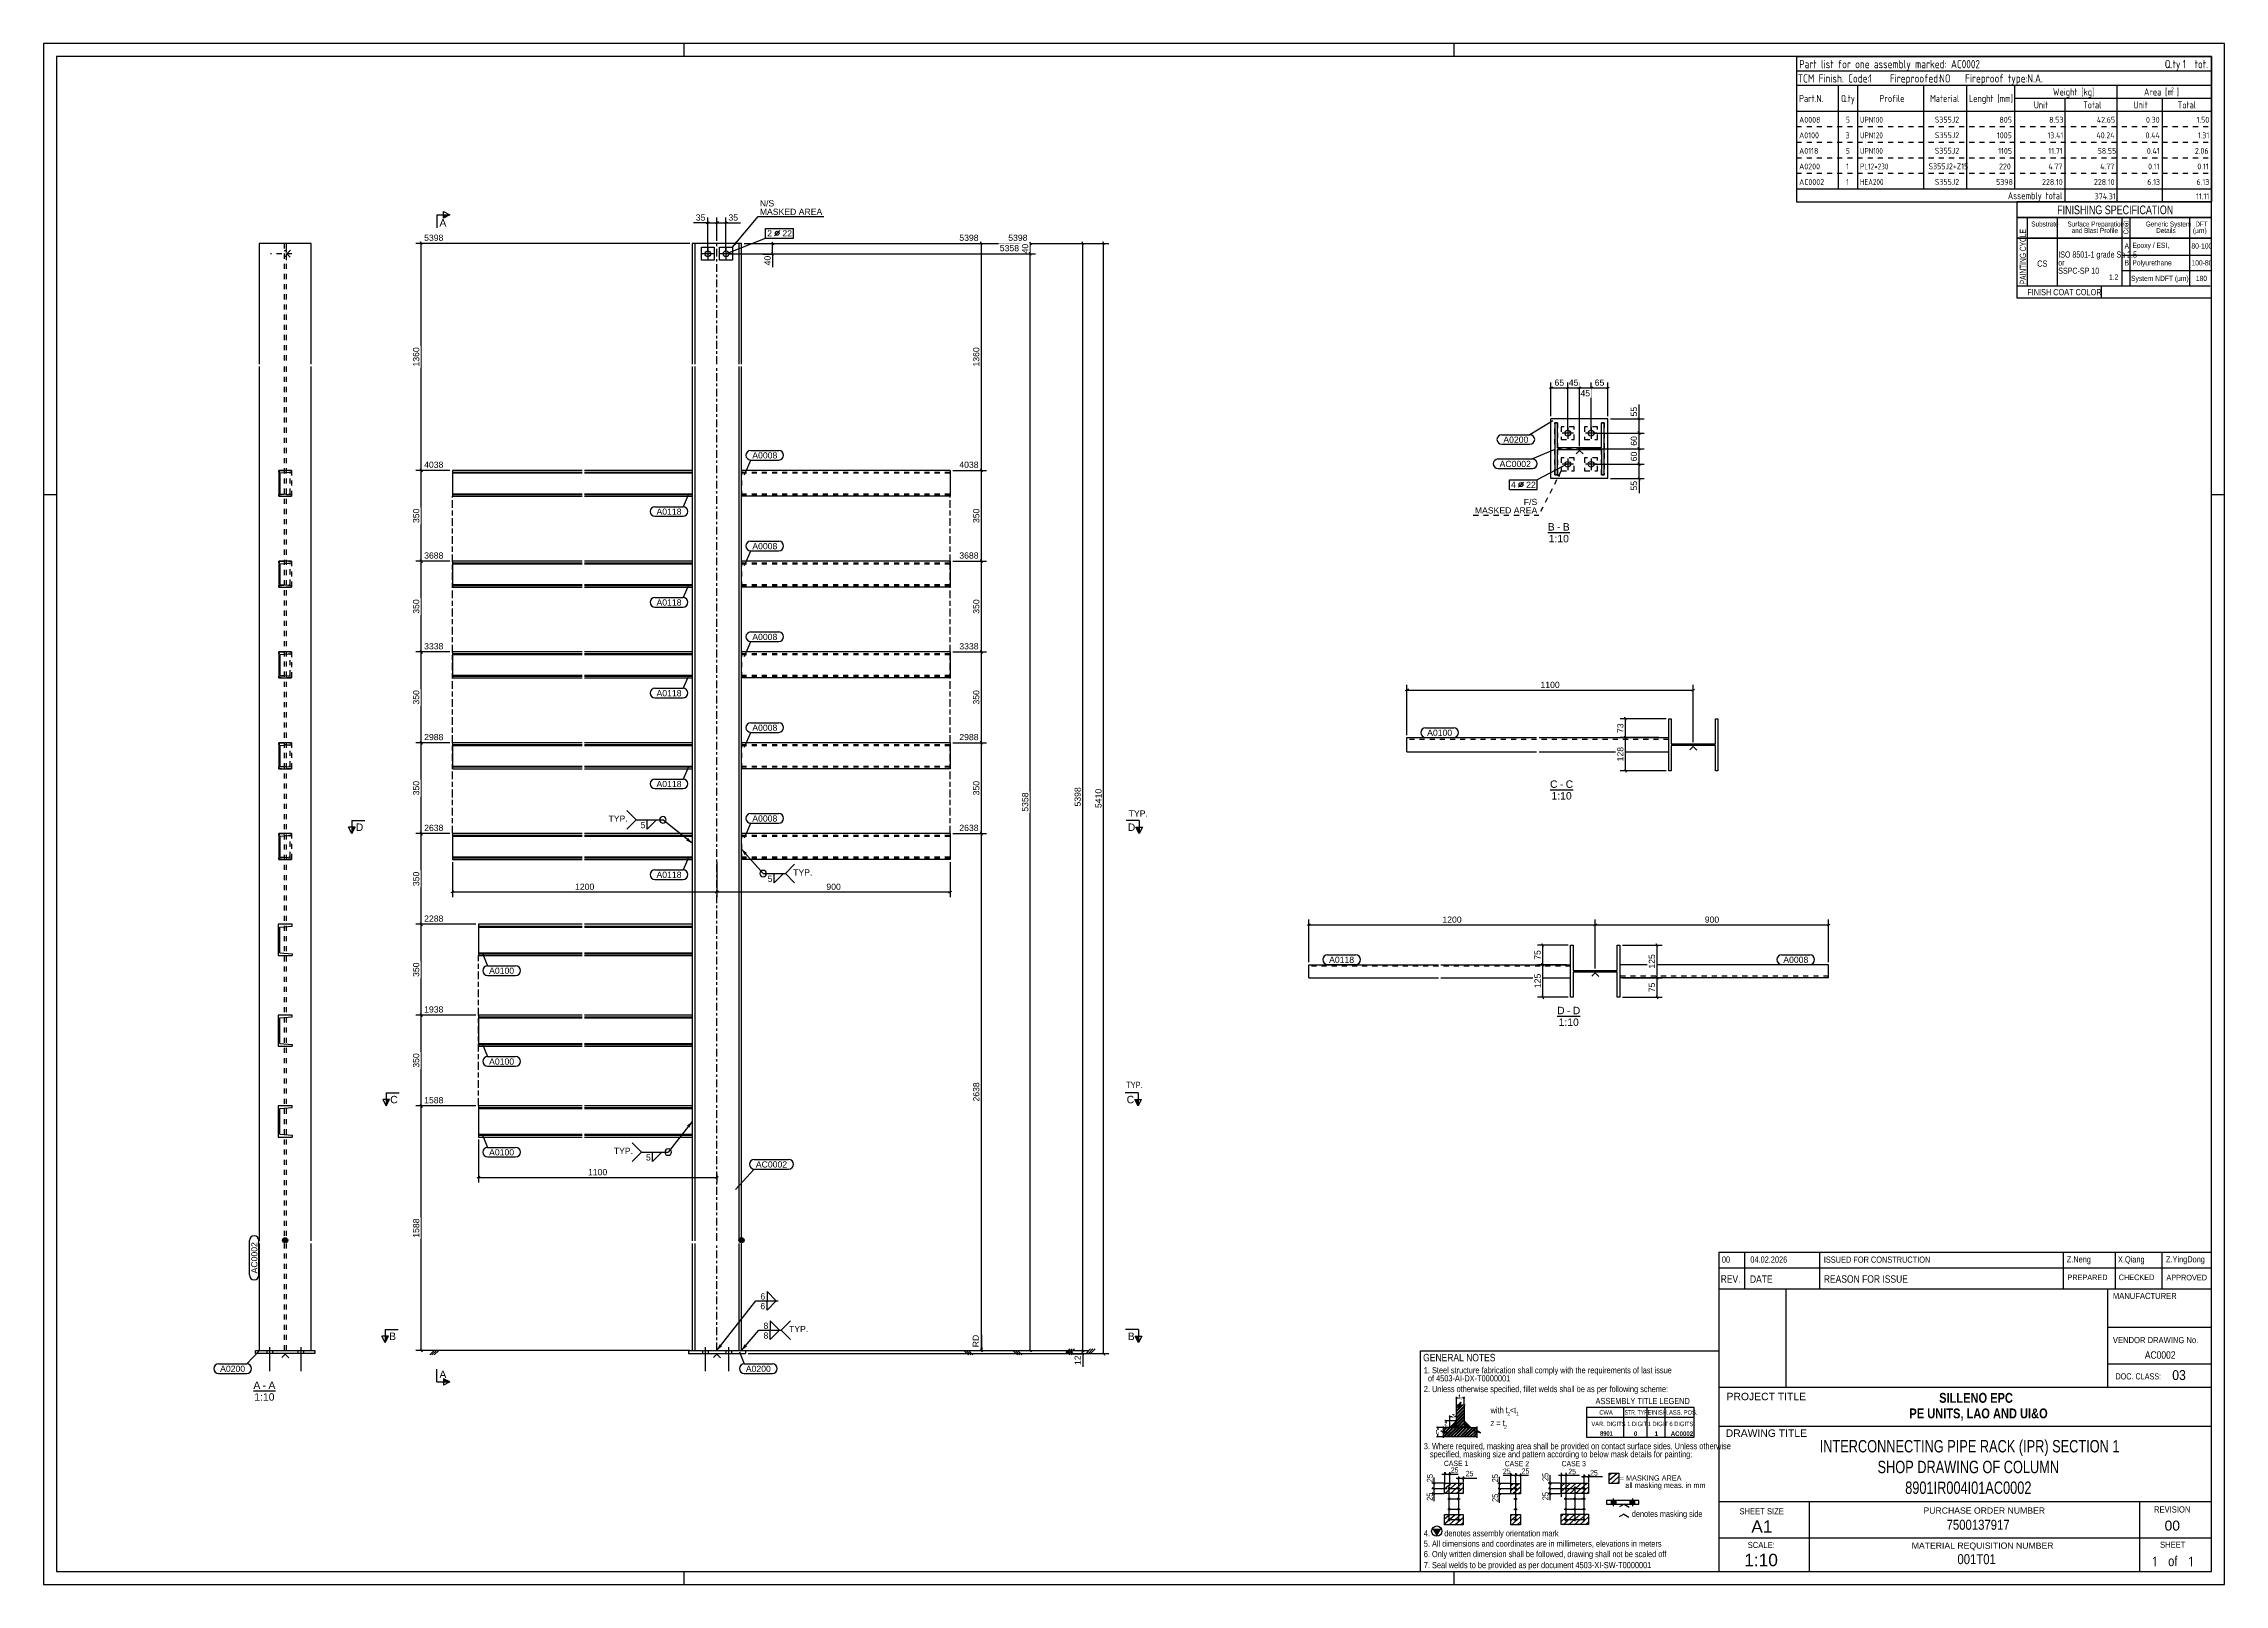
# Paper-space layout 'Layout1' of a CAD drawing. Header units: millimetres. Extents: x 0 to 841, y 0 to 594.
# The model-space entities are those that its viewports show. They can reach past a viewport. Long polylines and large blocks are cut down to what shows.
import ezdxf

# ---------------------------------------------------------------- set-up
doc = ezdxf.new("R2010")
doc.units = ezdxf.units.MM
for name, pattern in [('DXK_LINE_DOT2', [3.9198, 1.9599, -1.9599]), ('DXK_LINE_DOT3', [5.9187, 2.979, -0.9799, 0.9799, -0.9799]), ('DXK_LINE_DOT6', [6.9771, 2.979, -1.0191, 1.9599, -1.0191])]:
    doc.linetypes.add(name, pattern=pattern)
doc.layers.add('Viewport layer', color=7, linetype='Continuous', plot=False)
doc.styles.add('Arial', font='ARIAL.TTF', dxfattribs={"height": 0.2})
doc.styles.add('Arial Bold', font='ARIALBD.TTF', dxfattribs={"height": 0.2})
doc.styles.add('Arial Narrow', font='ARIALN.TTF', dxfattribs={"height": 0.2})
doc.styles.add('Arial Narrow Bold', font='ARIALNB.TTF', dxfattribs={"height": 0.2})
doc.styles.add('GOST type A', font='', dxfattribs={"height": 0.2})
doc.styles.add('GOST type A Bold', font='', dxfattribs={"height": 0.2})
doc.styles.add('segoeuil', font='', dxfattribs={"height": 0.2})
doc.styles.get('GOST type A').set_extended_font_data('GOST type A')
doc.styles.get('GOST type A Bold').set_extended_font_data('GOST type A', bold=True)
doc.styles.get('segoeuil').set_extended_font_data('segoeuil')

# ---------------------------------------------------------------- blocks, each defined once
blk = doc.blocks.new('Unknown-43703786-1768')
at = {"color": 5, "linetype": 'Continuous'}
for p, q in [((563.35, 519.48), (-277.65, 519.48)), ((-277.65, 519.48), (-277.65, -74.52)), ((558.35, 514.48), (-272.65, 514.48)), ((-272.65, 514.48), (-272.65, -69.52)), ((558.35, -69.52), (558.35, 514.48)), ((563.35, -74.52), (563.35, 519.48)), ((-277.65, -74.52), (563.35, -74.52)), ((-272.65, -69.52), (558.35, -69.52))]:
    blk.add_line(p, q, dxfattribs=at)
at = {"color": 7, "linetype": 'Continuous'}
for p, q in [((-30.65, 514.48), (-30.65, 519.48)), ((266.35, 514.48), (266.35, 519.48)), ((-272.65, 345.48), (-277.65, 345.48)), ((563.35, 345.48), (558.35, 345.48)), ((-30.65, -74.52), (-30.65, -69.52)), ((266.35, -74.52), (266.35, -69.52))]:
    blk.add_line(p, q, dxfattribs=at)
blk = doc.blocks.new('Unknown-43703786-11 - 5470')
at = {"color": 6, "linetype": 'Continuous'}
blk.add_line((-196.74, 0.06), (-188.28, 0.06), dxfattribs=at)
at = {"color": 0, "linetype": 'Continuous'}
blk.add_wipeout([(-194.08, 0.81), (-194.08, 3.81), (-196.74, 3.81), (-196.74, 0.81)], dxfattribs=at)
blk.add_wipeout([(-191.84, 0.81), (-191.84, 3.81), (-193.18, 3.81), (-193.18, 0.81)], dxfattribs=at)
blk.add_wipeout([(-188.28, 0.81), (-188.28, 3.81), (-190.94, 3.81), (-190.94, 0.81)], dxfattribs=at)
blk.add_wipeout([(-188.62, -3.69), (-188.62, -0.69), (-196.4, -0.69), (-196.4, -3.69)], dxfattribs=at)
at = {"color": 6, "linetype": 'Continuous', "style": 'Arial'}
for s, height, p in [('A', 2.87, (-196.74, 0.81)), ('-', 2.87, (-193.18, 0.81)), ('A', 2.87, (-190.94, 0.81)), ('1:10', 2.865, (-196.4, -3.69))]:
    blk.add_text(s, height=height, dxfattribs=at).set_placement(p)
blk = doc.blocks.new('Unknown-43703786-12 - 7461')
at = {"color": 6, "linetype": 'Continuous'}
blk.add_line((303.3, 231.81), (312.21, 231.81), dxfattribs=at)
at = {"color": 0, "linetype": 'Continuous'}
blk.add_wipeout([(306.19, 232.56), (306.19, 235.56), (303.3, 235.56), (303.3, 232.56)], dxfattribs=at)
blk.add_wipeout([(308.42, 232.56), (308.42, 235.56), (307.09, 235.56), (307.09, 232.56)], dxfattribs=at)
blk.add_wipeout([(312.21, 232.56), (312.21, 235.56), (309.32, 235.56), (309.32, 232.56)], dxfattribs=at)
blk.add_wipeout([(311.64, 228.06), (311.64, 231.06), (303.86, 231.06), (303.86, 228.06)], dxfattribs=at)
at = {"color": 6, "linetype": 'Continuous', "style": 'Arial'}
for s, height, p in [('C', 2.87, (303.3, 232.56)), ('1:10', 2.865, (303.86, 228.06)), ('-', 2.87, (307.09, 232.56)), ('C', 2.87, (309.32, 232.56))]:
    blk.add_text(s, height=height, dxfattribs=at).set_placement(p)
blk = doc.blocks.new('Unknown-43703786-14 - 5635')
at = {"color": 6, "linetype": 'Continuous'}
blk.add_line((302.42, 330.99), (310.89, 330.99), dxfattribs=at)
at = {"color": 0, "linetype": 'Continuous'}
blk.add_wipeout([(305.09, 331.74), (305.09, 334.74), (302.42, 334.74), (302.42, 331.74)], dxfattribs=at)
blk.add_wipeout([(307.32, 331.74), (307.32, 334.74), (305.99, 334.74), (305.99, 331.74)], dxfattribs=at)
blk.add_wipeout([(310.89, 331.74), (310.89, 334.74), (308.22, 334.74), (308.22, 331.74)], dxfattribs=at)
blk.add_wipeout([(310.55, 327.24), (310.55, 330.24), (302.77, 330.24), (302.77, 327.24)], dxfattribs=at)
at = {"color": 6, "linetype": 'Continuous', "style": 'Arial'}
for s, height, p in [('B', 2.87, (302.42, 331.74)), ('1:10', 2.865, (302.77, 327.24)), ('-', 2.87, (305.99, 331.74)), ('B', 2.87, (308.22, 331.74))]:
    blk.add_text(s, height=height, dxfattribs=at).set_placement(p)
blk = doc.blocks.new('Unknown-43703786-15 - 7503')
at = {"color": 6, "linetype": 'Continuous'}
blk.add_line((306.03, 144.53), (314.94, 144.53), dxfattribs=at)
at = {"color": 0, "linetype": 'Continuous'}
blk.add_wipeout([(308.92, 145.28), (308.92, 148.28), (306.03, 148.28), (306.03, 145.28)], dxfattribs=at)
blk.add_wipeout([(311.15, 145.28), (311.15, 148.28), (309.82, 148.28), (309.82, 145.28)], dxfattribs=at)
blk.add_wipeout([(314.94, 145.28), (314.94, 148.28), (312.05, 148.28), (312.05, 145.28)], dxfattribs=at)
blk.add_wipeout([(314.38, 140.78), (314.38, 143.78), (306.6, 143.78), (306.6, 140.78)], dxfattribs=at)
at = {"color": 6, "linetype": 'Continuous', "style": 'Arial'}
for s, height, p in [('D', 2.87, (306.03, 145.28)), ('1:10', 2.865, (306.6, 140.78)), ('-', 2.87, (309.82, 145.28)), ('D', 2.87, (312.05, 145.28))]:
    blk.add_text(s, height=height, dxfattribs=at).set_placement(p)
blk = doc.blocks.new('Part-43703786-5472 - 5470')
at = {"color": 2, "linetype": 'Continuous'}
for p, q in [((-187.25, 109.95), (-187.25, 97.95)), ((-181.75, 109.95), (-187.25, 109.95)), ((-181.75, 109.27), (-181.75, 109.95)), ((-186.55, 108.886), (-181.75, 109.27)), ((-186.55, 99.014), (-186.55, 108.886)), ((-187.25, 97.95), (-181.75, 97.95)), ((-186.55, 99.014), (-181.75, 98.63)), ((-181.75, 98.63), (-181.75, 97.95))]:
    blk.add_line(p, q, dxfattribs=at)
blk = doc.blocks.new('Part-43703786-5473 - 5470')
at = {"color": 2, "linetype": 'Continuous'}
for p, q in [((-187.25, 144.95), (-187.25, 132.95)), ((-181.75, 144.95), (-187.25, 144.95)), ((-186.55, 143.886), (-181.75, 144.27)), ((-186.55, 134.014), (-186.55, 143.886)), ((-181.75, 144.27), (-181.75, 144.95)), ((-187.25, 132.95), (-181.75, 132.95)), ((-186.55, 134.014), (-181.75, 133.63)), ((-181.75, 133.63), (-181.75, 132.95))]:
    blk.add_line(p, q, dxfattribs=at)
blk = doc.blocks.new('Part-43703786-5474 - 5470')
at = {"color": 2, "linetype": 'Continuous'}
for p, q in [((-187.25, 179.95), (-187.25, 167.95)), ((-181.75, 179.95), (-187.25, 179.95)), ((-186.55, 178.886), (-181.75, 179.27)), ((-186.55, 169.014), (-186.55, 178.886)), ((-181.75, 179.27), (-181.75, 179.95)), ((-186.55, 169.014), (-181.75, 168.63)), ((-181.75, 168.63), (-181.75, 167.95)), ((-187.25, 167.95), (-181.75, 167.95))]:
    blk.add_line(p, q, dxfattribs=at)
blk = doc.blocks.new('Part-43703786-5475 - 5470')
at = {"color": 2, "linetype": 'Continuous'}
for p, q in [((-187, 214.95), (-187, 204.95)), ((-182, 214.95), (-187, 214.95)), ((-186.4, 213.948), (-182, 214.3)), ((-186.4, 205.952), (-186.4, 213.948)), ((-182, 214.3), (-182, 214.95)), ((-187, 204.95), (-182, 204.95)), ((-186.4, 205.952), (-182, 205.6)), ((-182, 205.6), (-182, 204.95))]:
    blk.add_line(p, q, dxfattribs=at)
blk = doc.blocks.new('Part-43703786-5476 - 5470')
at = {"color": 7, "linetype": 'DXK_LINE_DOT2'}
for p, q in [((-187, 214.3), (-187, 214.95)), ((-187, 214.95), (-182, 214.95)), ((-182.6, 213.948), (-187, 214.3)), ((-182.6, 205.952), (-182.6, 213.948)), ((-182, 214.95), (-182, 204.95)), ((-187, 205.6), (-182.6, 205.952)), ((-187, 204.95), (-187, 205.6)), ((-182, 204.95), (-187, 204.95))]:
    blk.add_line(p, q, dxfattribs=at)
blk = doc.blocks.new('Part-43703786-5477 - 5470')
at = {"color": 2, "linetype": 'Continuous'}
for p, q in [((-187, 249.95), (-187, 239.95)), ((-182, 249.95), (-187, 249.95)), ((-186.4, 248.948), (-182, 249.3)), ((-186.4, 240.952), (-186.4, 248.948)), ((-182, 249.3), (-182, 249.95)), ((-187, 239.95), (-182, 239.95)), ((-186.4, 240.952), (-182, 240.6)), ((-182, 240.6), (-182, 239.95))]:
    blk.add_line(p, q, dxfattribs=at)
blk = doc.blocks.new('Part-43703786-5478 - 5470')
at = {"color": 7, "linetype": 'DXK_LINE_DOT2'}
for p, q in [((-187, 249.3), (-187, 249.95)), ((-187, 249.95), (-182, 249.95)), ((-182.6, 248.948), (-187, 249.3)), ((-182.6, 240.952), (-182.6, 248.948)), ((-182, 249.95), (-182, 239.95)), ((-187, 240.6), (-182.6, 240.952)), ((-187, 239.95), (-187, 240.6)), ((-182, 239.95), (-187, 239.95))]:
    blk.add_line(p, q, dxfattribs=at)
blk = doc.blocks.new('Part-43703786-5479 - 5470')
at = {"color": 2, "linetype": 'Continuous'}
for p, q in [((-187, 284.95), (-187, 274.95)), ((-182, 284.95), (-187, 284.95)), ((-186.4, 283.948), (-182, 284.3)), ((-186.4, 275.952), (-186.4, 283.948)), ((-182, 284.3), (-182, 284.95)), ((-187, 274.95), (-182, 274.95)), ((-186.4, 275.952), (-182, 275.6)), ((-182, 275.6), (-182, 274.95))]:
    blk.add_line(p, q, dxfattribs=at)
blk = doc.blocks.new('Part-43703786-5480 - 5470')
at = {"color": 7, "linetype": 'DXK_LINE_DOT2'}
for p, q in [((-187, 284.3), (-187, 284.95)), ((-187, 284.95), (-182, 284.95)), ((-182.6, 283.948), (-187, 284.3)), ((-182.6, 275.952), (-182.6, 283.948)), ((-182, 284.95), (-182, 274.95)), ((-187, 275.6), (-182.6, 275.952)), ((-187, 274.95), (-187, 275.6)), ((-182, 274.95), (-187, 274.95))]:
    blk.add_line(p, q, dxfattribs=at)
blk = doc.blocks.new('Part-43703786-5481 - 5470')
at = {"color": 2, "linetype": 'Continuous'}
for p, q in [((-187, 319.95), (-187, 309.95)), ((-182, 319.95), (-187, 319.95)), ((-182, 319.3), (-182, 319.95)), ((-186.4, 318.948), (-182, 319.3)), ((-186.4, 310.952), (-186.4, 318.948)), ((-187, 309.95), (-182, 309.95)), ((-186.4, 310.952), (-182, 310.6)), ((-182, 310.6), (-182, 309.95))]:
    blk.add_line(p, q, dxfattribs=at)
blk = doc.blocks.new('Part-43703786-5482 - 5470')
at = {"color": 7, "linetype": 'DXK_LINE_DOT2'}
for p, q in [((-187, 319.3), (-187, 319.95)), ((-187, 319.95), (-182, 319.95)), ((-182, 319.95), (-182, 309.95)), ((-182.6, 318.948), (-187, 319.3)), ((-182.6, 310.952), (-182.6, 318.948)), ((-187, 310.6), (-182.6, 310.952)), ((-187, 309.95), (-187, 310.6)), ((-182, 309.95), (-187, 309.95))]:
    blk.add_line(p, q, dxfattribs=at)
blk = doc.blocks.new('Part-43703786-5483 - 5470')
at = {"color": 2, "linetype": 'Continuous'}
for p, q in [((-187, 354.95), (-187, 344.95)), ((-182, 354.95), (-187, 354.95)), ((-186.4, 353.948), (-182, 354.3)), ((-186.4, 345.952), (-186.4, 353.948)), ((-182, 354.3), (-182, 354.95)), ((-187, 344.95), (-182, 344.95)), ((-186.4, 345.952), (-182, 345.6)), ((-182, 345.6), (-182, 344.95))]:
    blk.add_line(p, q, dxfattribs=at)
blk = doc.blocks.new('Part-43703786-5484 - 5470')
at = {"color": 7, "linetype": 'DXK_LINE_DOT2'}
for p, q in [((-187, 354.3), (-187, 354.95)), ((-187, 354.95), (-182, 354.95)), ((-182.6, 353.948), (-187, 354.3)), ((-182.6, 345.952), (-182.6, 353.948)), ((-182, 354.95), (-182, 344.95)), ((-187, 345.6), (-182.6, 345.952)), ((-187, 344.95), (-187, 345.6)), ((-182, 344.95), (-187, 344.95))]:
    blk.add_line(p, q, dxfattribs=at)
blk = doc.blocks.new('Part-43703786-5485 - 5470')
at = {"color": 2, "linetype": 'Continuous'}
for p, q in [((-196, 15.7), (-173, 15.7)), ((-196, 14.5), (-196, 15.7)), ((-173, 14.5), (-196, 14.5)), ((-184.5, 14.2), (-185.8, 12.9)), ((-184.5, 14.2), (-183.1, 12.8)), ((-173, 15.7), (-173, 14.5))]:
    blk.add_line(p, q, dxfattribs=at)
blk = doc.blocks.new('Part-43703786-5486 - 5470')
at = {"linetype": 'Continuous'}
blk.add_hatch(color=2, dxfattribs=at).paths.add_polyline_path([(-184.5, 57.24), (-185.3, 58.64), (-183.7, 58.64)])
at = {"color": 2, "linetype": 'Continuous'}
for p, q in [((-174.5, 442.45), (-194.5, 442.45)), ((-194.5, 442.45), (-194.5, 395.95)), ((-183.87, 438.45), (-182.47, 439.85)), ((-183.87, 438.45), (-182.57, 437.15)), ((-174.5, 395.95), (-174.5, 442.45)), ((-194.5, 394.95), (-194.5, 57.95)), ((-174.5, 57.95), (-174.5, 394.95)), ((-194.5, 56.95), (-194.5, 15.7)), ((-184.5, 57.24), (-185.3, 58.64)), ((-185.3, 58.64), (-183.7, 58.64)), ((-183.7, 58.64), (-184.5, 57.24)), ((-174.5, 15.7), (-174.5, 56.95))]:
    blk.add_line(p, q, dxfattribs=at)
at = {"color": 7, "linetype": 'DXK_LINE_DOT2'}
for p, q in [((-184.82, 442.45), (-184.82, 395.95)), ((-184.17, 442.45), (-184.17, 395.95)), ((-184.82, 394.95), (-184.82, 57.95)), ((-184.17, 394.95), (-184.17, 57.95)), ((-184.82, 56.95), (-184.82, 15.7)), ((-184.17, 56.95), (-184.17, 15.7)), ((-194.5, 15.7), (-174.5, 15.7))]:
    blk.add_line(p, q, dxfattribs=at)
at = {"color": 2, "linetype": 'Continuous'}
blk.add_circle((-184.5, 58.14), 1, dxfattribs=at)
blk = doc.blocks.new('Bolt-43703786-5487 - 5470')
at = {"color": 3, "linetype": 'Continuous'}
for p, q in [((-190.5, 16.95), (-190.5, 7.7)), ((-190.5, 16.95), (-190.5, 7.7)), ((-178.5, 16.95), (-178.5, 7.7)), ((-178.5, 16.95), (-178.5, 7.7)), ((-191.6, 15.7), (-191.6, 14.5)), ((-191.6, 15.7), (-191.6, 14.5)), ((-189.4, 15.7), (-189.4, 14.5)), ((-189.4, 15.7), (-189.4, 14.5)), ((-179.6, 15.7), (-179.6, 14.5)), ((-179.6, 15.7), (-179.6, 14.5)), ((-177.4, 15.7), (-177.4, 14.5)), ((-177.4, 15.7), (-177.4, 14.5))]:
    blk.add_line(p, q, dxfattribs=at)
blk = doc.blocks.new('Bolt-43703786-5488 - 5470')
at = {"color": 3, "linetype": 'DXK_LINE_DOT2'}
for p, q in [((-181.925, 438.45), (-190.175, 438.45)), ((-181.925, 438.45), (-190.175, 438.45)), ((-184.175, 439.55), (-184.825, 439.55)), ((-184.175, 439.55), (-184.825, 439.55)), ((-184.175, 437.35), (-184.825, 437.35)), ((-184.175, 437.35), (-184.825, 437.35))]:
    blk.add_line(p, q, dxfattribs=at)
blk = doc.blocks.new('Surfacing-43703786-5489 - 5470')
at = {"color": 7, "linetype": 'Continuous'}
for p, q in [((-193, 14.5), (-193, 14.45)), ((-188, 14.45), (-193, 14.45)), ((-188, 14.5), (-188, 14.45))]:
    blk.add_line(p, q, dxfattribs=at)
at = {"color": 246, "linetype": 'DXK_LINE_DOT2'}
blk.add_line((-188, 14.5), (-193, 14.5), dxfattribs=at)
blk = doc.blocks.new('Surfacing-43703786-5490 - 5470')
at = {"color": 7, "linetype": 'Continuous'}
for p, q in [((-181, 14.5), (-181, 14.45)), ((-176, 14.45), (-181, 14.45)), ((-176, 14.5), (-176, 14.45))]:
    blk.add_line(p, q, dxfattribs=at)
at = {"color": 246, "linetype": 'DXK_LINE_DOT2'}
blk.add_line((-176, 14.5), (-181, 14.5), dxfattribs=at)
blk = doc.blocks.new('Surfacing-43703786-5491 - 5470')
at = {"color": 7, "linetype": 'Continuous'}
for p, q in [((-193, 14.5), (-193, 14.45)), ((-188, 14.45), (-193, 14.45)), ((-188, 14.5), (-188, 14.45))]:
    blk.add_line(p, q, dxfattribs=at)
at = {"color": 246, "linetype": 'DXK_LINE_DOT2'}
blk.add_line((-188, 14.5), (-193, 14.5), dxfattribs=at)
blk = doc.blocks.new('Surfacing-43703786-5492 - 5470')
at = {"color": 7, "linetype": 'Continuous'}
for p, q in [((-181, 14.5), (-181, 14.45)), ((-176, 14.45), (-181, 14.45)), ((-176, 14.5), (-176, 14.45))]:
    blk.add_line(p, q, dxfattribs=at)
at = {"color": 246, "linetype": 'DXK_LINE_DOT2'}
blk.add_line((-176, 14.5), (-181, 14.5), dxfattribs=at)
blk = doc.blocks.new('Surfacing-43703786-5493 - 5470')
at = {"color": 246, "linetype": 'DXK_LINE_DOT2'}
for p, q in [((-184.175, 440.95), (-184.175, 435.95)), ((-184.175, 440.95), (-184.125, 440.95)), ((-184.125, 440.95), (-184.125, 435.95)), ((-184.175, 435.95), (-184.125, 435.95))]:
    blk.add_line(p, q, dxfattribs=at)
blk = doc.blocks.new('Surfacing-43703786-5494 - 5470')
at = {"color": 246, "linetype": 'DXK_LINE_DOT2'}
for p, q in [((-184.175, 440.95), (-184.175, 435.95)), ((-184.175, 440.95), (-184.125, 440.95)), ((-184.125, 440.95), (-184.125, 435.95)), ((-184.175, 435.95), (-184.125, 435.95))]:
    blk.add_line(p, q, dxfattribs=at)
blk = doc.blocks.new('Part-43703786-7462 - 7461')
at = {"color": 2, "linetype": 'Continuous'}
for p, q in [((248.05, 246.41), (248.05, 251.91)), ((248.05, 251.91), (298.05, 251.91)), ((248.05, 246.41), (298.05, 246.41)), ((299.05, 251.91), (349.05, 251.91)), ((299.05, 246.41), (349.05, 246.41))]:
    blk.add_line(p, q, dxfattribs=at)
at = {"color": 7, "linetype": 'DXK_LINE_DOT2'}
for p, q in [((298.05, 251.21), (248.05, 251.21)), ((349.05, 251.21), (299.05, 251.21)), ((349.05, 246.41), (349.05, 251.91))]:
    blk.add_line(p, q, dxfattribs=at)
blk = doc.blocks.new('Part-43703786-7476 - 7461')
at = {"color": 2, "linetype": 'Continuous'}
for p, q in [((349.05, 239.16), (349.05, 259.16)), ((349.05, 259.16), (350.05, 259.16)), ((350.05, 259.16), (350.05, 249.49)), ((367.05, 249.49), (367.05, 259.16)), ((367.05, 259.16), (368.05, 259.16)), ((368.05, 259.16), (368.05, 239.16)), ((350.05, 249.49), (367.05, 249.49)), ((367.05, 248.84), (350.05, 248.84)), ((350.05, 248.84), (350.05, 239.16)), ((358.55, 248.54), (357.25, 247.24)), ((358.55, 248.54), (359.95, 247.14)), ((367.05, 239.16), (367.05, 248.84)), ((350.05, 239.16), (349.05, 239.16)), ((368.05, 239.16), (367.05, 239.16))]:
    blk.add_line(p, q, dxfattribs=at)
blk = doc.blocks.new('Part-43703786-5004 - 4962')
at = {"color": 2, "linetype": 'Continuous'}
for p, q in [((72, 249.95), (-8.5, 249.95)), ((72, 249.95), (72, 239.95)), ((72, 239.95), (-8.5, 239.95))]:
    blk.add_line(p, q, dxfattribs=at)
at = {"color": 7, "linetype": 'DXK_LINE_DOT2'}
for p, q in [((-8.5, 249.95), (-8.5, 239.95)), ((-8.5, 249.3), (72, 249.3)), ((-8.5, 248.948), (72, 248.948)), ((-8.5, 240.952), (72, 240.952)), ((-8.5, 240.6), (72, 240.6))]:
    blk.add_line(p, q, dxfattribs=at)
blk = doc.blocks.new('Part-43703786-4998 - 4962')
at = {"color": 2, "linetype": 'Continuous'}
for p, q in [((-110, 109.95), (-110, 97.95)), ((-70, 109.95), (-110, 109.95)), ((-27.5, 109.95), (-69, 109.95)), ((-110, 109.27), (-70, 109.27)), ((-110, 108.886), (-70, 108.886)), ((-69, 109.27), (-27.5, 109.27)), ((-69, 108.886), (-27.5, 108.886)), ((-110, 99.014), (-70, 99.014)), ((-110, 98.63), (-70, 98.63)), ((-110, 97.95), (-70, 97.95)), ((-69, 99.014), (-27.5, 99.014)), ((-69, 98.63), (-27.5, 98.63)), ((-69, 97.95), (-27.5, 97.95))]:
    blk.add_line(p, q, dxfattribs=at)
at = {"color": 7, "linetype": 'DXK_LINE_DOT2'}
blk.add_line((-27.5, 109.95), (-27.5, 97.95), dxfattribs=at)
blk = doc.blocks.new('Part-43703786-4999 - 4962')
at = {"color": 2, "linetype": 'Continuous'}
for p, q in [((-110, 144.95), (-110, 132.95)), ((-70, 144.95), (-110, 144.95)), ((-110, 144.27), (-70, 144.27)), ((-110, 143.886), (-70, 143.886)), ((-27.5, 144.95), (-69, 144.95)), ((-69, 144.27), (-27.5, 144.27)), ((-69, 143.886), (-27.5, 143.886)), ((-110, 134.014), (-70, 134.014)), ((-110, 133.63), (-70, 133.63)), ((-110, 132.95), (-70, 132.95)), ((-69, 134.014), (-27.5, 134.014)), ((-69, 133.63), (-27.5, 133.63)), ((-69, 132.95), (-27.5, 132.95))]:
    blk.add_line(p, q, dxfattribs=at)
at = {"color": 7, "linetype": 'DXK_LINE_DOT2'}
blk.add_line((-27.5, 144.95), (-27.5, 132.95), dxfattribs=at)
blk = doc.blocks.new('Part-43703786-5000 - 4962')
at = {"color": 2, "linetype": 'Continuous'}
for p, q in [((-110, 179.95), (-110, 167.95)), ((-70, 179.95), (-110, 179.95)), ((-110, 179.27), (-70, 179.27)), ((-110, 178.886), (-70, 178.886)), ((-27.5, 179.95), (-69, 179.95)), ((-69, 179.27), (-27.5, 179.27)), ((-69, 178.886), (-27.5, 178.886)), ((-110, 169.014), (-70, 169.014)), ((-110, 168.63), (-70, 168.63)), ((-69, 169.014), (-27.5, 169.014)), ((-69, 168.63), (-27.5, 168.63)), ((-110, 167.95), (-70, 167.95)), ((-69, 167.95), (-27.5, 167.95))]:
    blk.add_line(p, q, dxfattribs=at)
at = {"color": 7, "linetype": 'DXK_LINE_DOT2'}
blk.add_line((-27.5, 179.95), (-27.5, 167.95), dxfattribs=at)
blk = doc.blocks.new('Part-43703786-5001 - 4962')
at = {"color": 2, "linetype": 'Continuous'}
for p, q in [((-120, 214.95), (-120, 204.95)), ((-70, 214.95), (-120, 214.95)), ((-120, 214.3), (-70, 214.3)), ((-120, 213.948), (-70, 213.948)), ((-27.5, 214.95), (-69, 214.95)), ((-69, 214.3), (-27.5, 214.3)), ((-69, 213.948), (-27.5, 213.948)), ((-120, 205.952), (-70, 205.952)), ((-120, 205.6), (-70, 205.6)), ((-120, 204.95), (-70, 204.95)), ((-69, 205.952), (-27.5, 205.952)), ((-69, 205.6), (-27.5, 205.6)), ((-69, 204.95), (-27.5, 204.95))]:
    blk.add_line(p, q, dxfattribs=at)
at = {"color": 7, "linetype": 'DXK_LINE_DOT2'}
blk.add_line((-27.5, 214.95), (-27.5, 204.95), dxfattribs=at)
blk = doc.blocks.new('Part-43703786-5002 - 4962')
at = {"color": 2, "linetype": 'Continuous'}
for p, q in [((72, 214.95), (-8.5, 214.95)), ((72, 214.95), (72, 204.95)), ((72, 204.95), (-8.5, 204.95))]:
    blk.add_line(p, q, dxfattribs=at)
at = {"color": 7, "linetype": 'DXK_LINE_DOT2'}
for p, q in [((-8.5, 214.95), (-8.5, 204.95)), ((-8.5, 214.3), (72, 214.3)), ((-8.5, 213.948), (72, 213.948)), ((-8.5, 205.952), (72, 205.952)), ((-8.5, 205.6), (72, 205.6))]:
    blk.add_line(p, q, dxfattribs=at)
blk = doc.blocks.new('Part-43703786-5003 - 4962')
at = {"color": 2, "linetype": 'Continuous'}
for p, q in [((-120, 249.95), (-120, 239.95)), ((-70, 249.95), (-120, 249.95)), ((-120, 249.3), (-70, 249.3)), ((-120, 248.948), (-70, 248.948)), ((-27.5, 249.95), (-69, 249.95)), ((-69, 249.3), (-27.5, 249.3)), ((-69, 248.948), (-27.5, 248.948)), ((-120, 240.952), (-70, 240.952)), ((-120, 240.6), (-70, 240.6)), ((-120, 239.95), (-70, 239.95)), ((-69, 240.952), (-27.5, 240.952)), ((-69, 240.6), (-27.5, 240.6)), ((-69, 239.95), (-27.5, 239.95))]:
    blk.add_line(p, q, dxfattribs=at)
at = {"color": 7, "linetype": 'DXK_LINE_DOT2'}
blk.add_line((-27.5, 249.95), (-27.5, 239.95), dxfattribs=at)
blk = doc.blocks.new('Part-43703786-5005 - 4962')
at = {"color": 2, "linetype": 'Continuous'}
for p, q in [((-120, 284.95), (-120, 274.95)), ((-70, 284.95), (-120, 284.95)), ((-120, 284.3), (-70, 284.3)), ((-120, 283.948), (-70, 283.948)), ((-27.5, 284.95), (-69, 284.95)), ((-69, 284.3), (-27.5, 284.3)), ((-69, 283.948), (-27.5, 283.948)), ((-120, 275.952), (-70, 275.952)), ((-120, 275.6), (-70, 275.6)), ((-120, 274.95), (-70, 274.95)), ((-69, 275.952), (-27.5, 275.952)), ((-69, 275.6), (-27.5, 275.6)), ((-69, 274.95), (-27.5, 274.95))]:
    blk.add_line(p, q, dxfattribs=at)
at = {"color": 7, "linetype": 'DXK_LINE_DOT2'}
blk.add_line((-27.5, 284.95), (-27.5, 274.95), dxfattribs=at)
blk = doc.blocks.new('Part-43703786-5006 - 4962')
at = {"color": 2, "linetype": 'Continuous'}
for p, q in [((72, 284.95), (-8.5, 284.95)), ((72, 284.95), (72, 274.95)), ((72, 274.95), (-8.5, 274.95))]:
    blk.add_line(p, q, dxfattribs=at)
at = {"color": 7, "linetype": 'DXK_LINE_DOT2'}
for p, q in [((-8.5, 284.95), (-8.5, 274.95)), ((-8.5, 284.3), (72, 284.3)), ((-8.5, 283.948), (72, 283.948)), ((-8.5, 275.952), (72, 275.952)), ((-8.5, 275.6), (72, 275.6))]:
    blk.add_line(p, q, dxfattribs=at)
blk = doc.blocks.new('Part-43703786-5007 - 4962')
at = {"color": 2, "linetype": 'Continuous'}
for p, q in [((-120, 319.95), (-120, 309.95)), ((-70, 319.95), (-120, 319.95)), ((-27.5, 319.95), (-69, 319.95)), ((-120, 319.3), (-70, 319.3)), ((-120, 318.948), (-70, 318.948)), ((-69, 319.3), (-27.5, 319.3)), ((-69, 318.948), (-27.5, 318.948)), ((-120, 310.952), (-70, 310.952)), ((-120, 310.6), (-70, 310.6)), ((-120, 309.95), (-70, 309.95)), ((-69, 310.952), (-27.5, 310.952)), ((-69, 310.6), (-27.5, 310.6)), ((-69, 309.95), (-27.5, 309.95))]:
    blk.add_line(p, q, dxfattribs=at)
at = {"color": 7, "linetype": 'DXK_LINE_DOT2'}
blk.add_line((-27.5, 319.95), (-27.5, 309.95), dxfattribs=at)
blk = doc.blocks.new('Part-43703786-5008 - 4962')
at = {"color": 2, "linetype": 'Continuous'}
for p, q in [((72, 319.95), (-8.5, 319.95)), ((72, 319.95), (72, 309.95)), ((72, 309.95), (-8.5, 309.95))]:
    blk.add_line(p, q, dxfattribs=at)
at = {"color": 7, "linetype": 'DXK_LINE_DOT2'}
for p, q in [((-8.5, 319.95), (-8.5, 309.95)), ((-8.5, 319.3), (72, 319.3)), ((-8.5, 318.948), (72, 318.948)), ((-8.5, 310.952), (72, 310.952)), ((-8.5, 310.6), (72, 310.6))]:
    blk.add_line(p, q, dxfattribs=at)
blk = doc.blocks.new('Part-43703786-5009 - 4962')
at = {"color": 2, "linetype": 'Continuous'}
for p, q in [((-120, 354.95), (-120, 344.95)), ((-70, 354.95), (-120, 354.95)), ((-120, 354.3), (-70, 354.3)), ((-120, 353.948), (-70, 353.948)), ((-27.5, 354.95), (-69, 354.95)), ((-69, 354.3), (-27.5, 354.3)), ((-69, 353.948), (-27.5, 353.948)), ((-120, 345.952), (-70, 345.952)), ((-120, 345.6), (-70, 345.6)), ((-120, 344.95), (-70, 344.95)), ((-69, 345.952), (-27.5, 345.952)), ((-69, 345.6), (-27.5, 345.6)), ((-69, 344.95), (-27.5, 344.95))]:
    blk.add_line(p, q, dxfattribs=at)
at = {"color": 7, "linetype": 'DXK_LINE_DOT2'}
blk.add_line((-27.5, 354.95), (-27.5, 344.95), dxfattribs=at)
blk = doc.blocks.new('Part-43703786-5010 - 4962')
at = {"color": 2, "linetype": 'Continuous'}
for p, q in [((72, 354.95), (-8.5, 354.95)), ((72, 354.95), (72, 344.95)), ((72, 344.95), (-8.5, 344.95))]:
    blk.add_line(p, q, dxfattribs=at)
at = {"color": 7, "linetype": 'DXK_LINE_DOT2'}
for p, q in [((-8.5, 354.95), (-8.5, 344.95)), ((-8.5, 354.3), (72, 354.3)), ((-8.5, 353.948), (72, 353.948)), ((-8.5, 345.952), (72, 345.952)), ((-8.5, 345.6), (72, 345.6))]:
    blk.add_line(p, q, dxfattribs=at)
blk = doc.blocks.new('Part-43703786-5011 - 4962')
at = {"color": 2, "linetype": 'Continuous'}
for p, q in [((-29, 15.7), (-7, 15.7)), ((-29, 15.7), (-29, 14.5)), ((-29, 14.5), (-7, 14.5)), ((-18, 14.2), (-19.3, 12.9)), ((-18, 14.2), (-16.6, 12.8)), ((-7, 15.7), (-7, 14.5))]:
    blk.add_line(p, q, dxfattribs=at)
blk = doc.blocks.new('Part-43703786-5012 - 4962')
at = {"linetype": 'Continuous'}
blk.add_hatch(color=2, dxfattribs=at).paths.add_polyline_path([(-8.5, 57.24), (-9.3, 58.64), (-7.7, 58.64)])
at = {"color": 2, "linetype": 'Continuous'}
for p, q in [((-27.5, 442.45), (-27.5, 395.95)), ((-8.5, 442.45), (-27.5, 442.45)), ((-26.5, 442.45), (-26.5, 395.95)), ((-9.5, 442.45), (-9.5, 395.95)), ((-8.5, 395.95), (-8.5, 442.45)), ((-27.5, 394.95), (-27.5, 57.95)), ((-26.5, 394.95), (-26.5, 57.95)), ((-9.5, 394.95), (-9.5, 57.95)), ((-8.5, 57.95), (-8.5, 394.95)), ((-27.5, 56.95), (-27.5, 15.7)), ((-26.5, 56.95), (-26.5, 15.7)), ((-9.5, 56.95), (-9.5, 15.7)), ((-8.5, 57.24), (-9.3, 58.64)), ((-9.3, 58.64), (-7.7, 58.64)), ((-7.7, 58.64), (-8.5, 57.24)), ((-8.5, 15.7), (-8.5, 56.95))]:
    blk.add_line(p, q, dxfattribs=at)
at = {"color": 7, "linetype": 'DXK_LINE_DOT3'}
for p, q in [((-18, 395.95), (-18, 442.45)), ((-18, 57.95), (-18, 394.95)), ((-18, 15.7), (-18, 56.95))]:
    blk.add_line(p, q, dxfattribs=at)
at = {"color": 7, "linetype": 'DXK_LINE_DOT2'}
blk.add_line((-27.5, 15.7), (-8.5, 15.7), dxfattribs=at)
at = {"color": 2, "linetype": 'Continuous'}
blk.add_circle((-8.5, 58.14), 1, dxfattribs=at)
blk = doc.blocks.new('Bolt-43703786-5013 - 4962')
at = {"color": 3, "linetype": 'Continuous'}
for p, q in [((-22.5, 16.95), (-22.5, 7.7)), ((-22.5, 16.95), (-22.5, 7.7)), ((-13.5, 16.95), (-13.5, 7.7)), ((-13.5, 16.95), (-13.5, 7.7)), ((-23.6, 15.7), (-23.6, 14.5)), ((-23.6, 15.7), (-23.6, 14.5)), ((-21.4, 15.7), (-21.4, 14.5)), ((-21.4, 15.7), (-21.4, 14.5)), ((-14.6, 15.7), (-14.6, 14.5)), ((-14.6, 15.7), (-14.6, 14.5)), ((-12.4, 15.7), (-12.4, 14.5)), ((-12.4, 15.7), (-12.4, 14.5))]:
    blk.add_line(p, q, dxfattribs=at)
blk = doc.blocks.new('Bolt-43703786-5014 - 4962')
at = {"color": 3, "linetype": 'Continuous'}
for p, q in [((-19.3, 438.45), (-23.7, 438.45)), ((-21.5, 440.65), (-21.5, 436.25)), ((-12.3, 438.45), (-16.7, 438.45)), ((-14.5, 440.65), (-14.5, 436.25))]:
    blk.add_line(p, q, dxfattribs=at)
for centre in [(-21.5, 438.45), (-14.5, 438.45)]:
    blk.add_circle(centre, 1.1, dxfattribs=at)
blk = doc.blocks.new('Surfacing-43703786-5015 - 4962')
at = {"color": 7, "linetype": 'Continuous'}
for p, q in [((-25, 14.5), (-25, 14.45)), ((-25, 14.45), (-20, 14.45)), ((-20, 14.5), (-20, 14.45))]:
    blk.add_line(p, q, dxfattribs=at)
at = {"color": 246, "linetype": 'DXK_LINE_DOT2'}
blk.add_line((-25, 14.5), (-20, 14.5), dxfattribs=at)
blk = doc.blocks.new('Surfacing-43703786-5016 - 4962')
at = {"color": 7, "linetype": 'Continuous'}
for p, q in [((-25, 14.5), (-25, 14.45)), ((-25, 14.45), (-20, 14.45)), ((-20, 14.5), (-20, 14.45))]:
    blk.add_line(p, q, dxfattribs=at)
at = {"color": 246, "linetype": 'DXK_LINE_DOT2'}
blk.add_line((-25, 14.5), (-20, 14.5), dxfattribs=at)
blk = doc.blocks.new('Surfacing-43703786-5017 - 4962')
at = {"color": 7, "linetype": 'Continuous'}
for p, q in [((-16, 14.5), (-16, 14.45)), ((-16, 14.45), (-11, 14.45)), ((-11, 14.5), (-11, 14.45))]:
    blk.add_line(p, q, dxfattribs=at)
at = {"color": 246, "linetype": 'DXK_LINE_DOT2'}
blk.add_line((-16, 14.5), (-11, 14.5), dxfattribs=at)
blk = doc.blocks.new('Surfacing-43703786-5018 - 4962')
at = {"color": 7, "linetype": 'Continuous'}
for p, q in [((-16, 14.5), (-16, 14.45)), ((-16, 14.45), (-11, 14.45)), ((-11, 14.5), (-11, 14.45))]:
    blk.add_line(p, q, dxfattribs=at)
at = {"color": 246, "linetype": 'DXK_LINE_DOT2'}
blk.add_line((-16, 14.5), (-11, 14.5), dxfattribs=at)
blk = doc.blocks.new('Surfacing-43703786-5019 - 4962')
at = {"color": 7, "linetype": 'Continuous'}
for p, q in [((-24, 435.95), (-24, 440.95)), ((-24, 440.95), (-19, 440.95)), ((-19, 440.95), (-19, 435.95)), ((-19, 435.95), (-24, 435.95))]:
    blk.add_line(p, q, dxfattribs=at)
blk = doc.blocks.new('Surfacing-43703786-5020 - 4962')
at = {"color": 7, "linetype": 'Continuous'}
for p, q in [((-17, 435.95), (-17, 440.95)), ((-17, 440.95), (-12, 440.95)), ((-12, 440.95), (-12, 435.95)), ((-12, 435.95), (-17, 435.95))]:
    blk.add_line(p, q, dxfattribs=at)
blk = doc.blocks.new('Surfacing-43703786-5656 - 5635')
at = {"color": 246, "linetype": 'DXK_LINE_DOT2'}
for p, q in [((321.62, 359.8), (316.62, 359.8)), ((316.62, 359.8), (316.62, 354.8)), ((316.62, 354.8), (321.62, 354.8)), ((321.62, 354.8), (321.62, 359.8))]:
    blk.add_line(p, q, dxfattribs=at)
blk = doc.blocks.new('Part-43703786-5649 - 5635')
at = {"color": 2, "linetype": 'Continuous'}
for p, q in [((325.62, 374.8), (303.62, 374.8)), ((303.62, 351.8), (303.62, 374.8)), ((325.62, 351.8), (325.62, 374.8)), ((325.62, 351.8), (303.62, 351.8))]:
    blk.add_line(p, q, dxfattribs=at)
blk = doc.blocks.new('Part-43703786-5650 - 5635')
at = {"color": 7, "linetype": 'DXK_LINE_DOT2'}
for p, q in [((305.12, 353.3), (305.12, 373.3)), ((305.12, 373.3), (306.12, 373.3)), ((306.12, 373.3), (306.12, 363.63)), ((323.12, 363.63), (323.12, 373.3)), ((323.12, 373.3), (324.12, 373.3)), ((324.12, 373.3), (324.12, 353.3)), ((306.12, 363.63), (323.12, 363.63)), ((323.12, 362.98), (306.12, 362.98)), ((306.12, 362.98), (306.12, 353.3)), ((323.12, 353.3), (323.12, 362.98)), ((306.12, 353.3), (305.12, 353.3)), ((324.12, 353.3), (323.12, 353.3))]:
    blk.add_line(p, q, dxfattribs=at)
at = {"color": 2, "linetype": 'Continuous'}
for p, q in [((306.12, 373.3), (305.12, 373.3)), ((305.12, 373.3), (305.12, 353.3)), ((306.12, 363.63), (306.12, 373.3)), ((323.12, 363.63), (323.12, 373.3)), ((324.12, 373.3), (323.12, 373.3)), ((324.12, 353.3), (324.12, 373.3)), ((323.12, 363.63), (306.12, 363.63)), ((306.12, 353.3), (306.12, 362.98)), ((306.12, 362.98), (323.12, 362.98)), ((314.62, 362.68), (313.32, 361.38)), ((314.62, 362.68), (316.02, 361.28)), ((323.12, 362.98), (323.12, 353.3)), ((305.12, 353.3), (306.12, 353.3)), ((323.12, 353.3), (324.12, 353.3))]:
    blk.add_line(p, q, dxfattribs=at)
blk = doc.blocks.new('Bolt-43703786-5651 - 5635')
at = {"color": 3, "linetype": 'Continuous'}
for p, q in [((310.12, 371.5), (310.12, 367.1)), ((319.12, 371.5), (319.12, 367.1)), ((312.32, 369.3), (307.92, 369.3)), ((321.32, 369.3), (316.92, 369.3)), ((312.32, 357.3), (307.92, 357.3)), ((310.12, 359.5), (310.12, 355.1)), ((321.32, 357.3), (316.92, 357.3)), ((319.12, 359.5), (319.12, 355.1))]:
    blk.add_line(p, q, dxfattribs=at)
for centre in [(310.12, 369.3), (319.12, 369.3), (310.12, 357.3), (319.12, 357.3)]:
    blk.add_circle(centre, 1.1, dxfattribs=at)
blk = doc.blocks.new('Surfacing-43703786-5653 - 5635')
at = {"color": 246, "linetype": 'DXK_LINE_DOT2'}
for p, q in [((312.62, 371.8), (307.62, 371.8)), ((307.62, 371.8), (307.62, 366.8)), ((312.62, 366.8), (312.62, 371.8)), ((307.62, 366.8), (312.62, 366.8))]:
    blk.add_line(p, q, dxfattribs=at)
blk = doc.blocks.new('Surfacing-43703786-5654 - 5635')
at = {"color": 246, "linetype": 'DXK_LINE_DOT2'}
for p, q in [((312.62, 359.8), (307.62, 359.8)), ((307.62, 359.8), (307.62, 354.8)), ((307.62, 354.8), (312.62, 354.8)), ((312.62, 354.8), (312.62, 359.8))]:
    blk.add_line(p, q, dxfattribs=at)
blk = doc.blocks.new('Surfacing-43703786-5655 - 5635')
at = {"color": 246, "linetype": 'DXK_LINE_DOT2'}
for p, q in [((321.62, 371.8), (316.62, 371.8)), ((316.62, 371.8), (316.62, 366.8)), ((321.62, 366.8), (321.62, 371.8)), ((316.62, 366.8), (321.62, 366.8))]:
    blk.add_line(p, q, dxfattribs=at)
blk = doc.blocks.new('Part-43703786-7508 - 7503')
at = {"color": 2, "linetype": 'Continuous'}
for p, q in [((410.74, 164.38), (330.24, 164.38)), ((410.74, 159.38), (410.74, 164.38)), ((410.74, 159.38), (330.24, 159.38))]:
    blk.add_line(p, q, dxfattribs=at)
at = {"color": 7, "linetype": 'DXK_LINE_DOT2'}
for p, q in [((330.24, 164.38), (330.24, 159.38)), ((410.74, 159.98), (330.24, 159.98))]:
    blk.add_line(p, q, dxfattribs=at)
blk = doc.blocks.new('Part-43703786-7507 - 7503')
at = {"color": 2, "linetype": 'Continuous'}
for p, q in [((210.24, 159.38), (210.24, 164.38)), ((210.24, 164.38), (260.24, 164.38)), ((261.24, 164.38), (311.24, 164.38)), ((210.24, 159.38), (260.24, 159.38)), ((261.24, 159.38), (311.24, 159.38))]:
    blk.add_line(p, q, dxfattribs=at)
at = {"color": 7, "linetype": 'DXK_LINE_DOT2'}
for p, q in [((260.24, 163.78), (210.24, 163.78)), ((311.24, 163.78), (261.24, 163.78)), ((311.24, 159.38), (311.24, 164.38))]:
    blk.add_line(p, q, dxfattribs=at)
blk = doc.blocks.new('Part-43703786-7518 - 7503')
at = {"color": 2, "linetype": 'Continuous'}
for p, q in [((311.24, 151.88), (311.24, 171.88)), ((311.24, 171.88), (312.24, 171.88)), ((312.24, 171.88), (312.24, 162.2)), ((329.24, 162.2), (329.24, 171.88)), ((329.24, 171.88), (330.24, 171.88)), ((330.24, 171.88), (330.24, 151.88)), ((312.24, 162.2), (329.24, 162.2)), ((329.24, 161.55), (312.24, 161.55)), ((312.24, 161.55), (312.24, 151.88)), ((320.74, 161.25), (319.44, 159.95)), ((320.74, 161.25), (322.14, 159.85)), ((329.24, 151.88), (329.24, 161.55)), ((312.24, 151.88), (311.24, 151.88)), ((330.24, 151.88), (329.24, 151.88))]:
    blk.add_line(p, q, dxfattribs=at)
blk = doc.blocks.new('Line-43703786-7379 - 4962')
at = {"color": 1, "linetype": 'DXK_LINE_DOT6'}
blk.add_line((-110, 109.95), (-110, 167.95), dxfattribs=at)
blk = doc.blocks.new('Line-43703786-7400 - 4962')
at = {"color": 1, "linetype": 'DXK_LINE_DOT6'}
blk.add_line((-120, 214.95), (-120, 344.95), dxfattribs=at)
blk = doc.blocks.new('Line-43703786-7426 - 4962')
at = {"color": 1, "linetype": 'DXK_LINE_DOT6'}
blk.add_line((72, 214.95), (72, 344.95), dxfattribs=at)
blk = doc.blocks.new('StraightDimension-43703786-8081 - 7461')
at = {"color": 7, "linetype": 'Continuous'}
for p, q in [((332.69, 251.31), (332.09, 252.51)), ((345.19, 251.91), (330.34, 251.91)), ((332.39, 239.16), (332.39, 251.91)), ((348.05, 239.16), (330.34, 239.16)), ((332.09, 239.76), (332.69, 238.56))]:
    blk.add_line(p, q, dxfattribs=at)
at = {"color": 0}
blk.add_wipeout([(332.09, 248.82), (328.59, 248.82), (328.59, 242.26), (332.09, 242.26)], dxfattribs=at)
at = {"color": 7, "style": 'Arial'}
blk.add_text('128', height=2.388, rotation=90.00021, dxfattribs=at).set_placement((331.59, 242.76))
blk = doc.blocks.new('StraightDimension-43703786-8080 - 7461')
at = {"color": 7, "linetype": 'Continuous'}
for p, q in [((348.05, 259.16), (330.34, 259.16)), ((332.69, 258.56), (332.09, 259.76)), ((332.09, 252.51), (332.69, 251.31)), ((332.39, 251.91), (332.39, 259.16)), ((345.19, 251.91), (330.34, 251.91))]:
    blk.add_line(p, q, dxfattribs=at)
at = {"color": 0}
blk.add_wipeout([(332.09, 257.89), (328.59, 257.89), (328.59, 253.19), (332.09, 253.19)], dxfattribs=at)
at = {"color": 7, "style": 'Arial'}
blk.add_text('73', height=2.388, rotation=90.00021, dxfattribs=at).set_placement((331.59, 253.69))
blk = doc.blocks.new('StraightDimension-43703786-8101 - 7461')
at = {"color": 7, "linetype": 'Continuous'}
for p, q in [((248.65, 270.58), (247.45, 269.98)), ((248.05, 252.91), (248.05, 272.33)), ((248.05, 270.28), (358.55, 270.28)), ((357.95, 269.98), (359.15, 270.58)), ((358.55, 250.16), (358.55, 272.33))]:
    blk.add_line(p, q, dxfattribs=at)
at = {"color": 0}
blk.add_wipeout([(307.51, 270.58), (307.51, 274.08), (299.1, 274.08), (299.1, 270.58)], dxfattribs=at)
at = {"color": 7, "style": 'Arial'}
blk.add_text('1100', height=2.388, dxfattribs=at).set_placement((299.6, 271.08))
blk = doc.blocks.new('StraightDimension-43703786-5690 - 4962')
at = {"color": 7, "linetype": 'Continuous'}
for p, q in [((73, 354.95), (86, 354.95)), ((84.3, 354.35), (83.7, 355.55)), ((84, 319.95), (84, 354.95)), ((73, 319.95), (86, 319.95)), ((83.7, 320.55), (84.3, 319.35))]:
    blk.add_line(p, q, dxfattribs=at)
at = {"color": 0, "linetype": 'Continuous'}
blk.add_wipeout([(83.4, 355.45), (83.4, 358.95), (74.99, 358.95), (74.99, 355.45)], dxfattribs=at)
at = {"color": 0}
blk.add_wipeout([(83.7, 340.73), (80.2, 340.73), (80.2, 334.17), (83.7, 334.17)], dxfattribs=at)
at = {"color": 7, "linetype": 'Continuous', "style": 'Arial'}
blk.add_text('4038', height=2.388, dxfattribs=at).set_placement((75.49, 355.95))
at = {"color": 7, "style": 'Arial'}
blk.add_text('350', height=2.388, rotation=90.00021, dxfattribs=at).set_placement((83.2, 334.67))
blk = doc.blocks.new('StraightDimension-43703786-5686 - 4962')
at = {"color": 7, "linetype": 'Continuous'}
for p, q in [((-13.5, 438.45), (5.5, 438.45)), ((-7.5, 442.45), (5.5, 442.45)), ((3.2, 443.05), (3.8, 441.85)), ((3.8, 437.85), (3.2, 439.05)), ((3.5, 438.45), (3.5, 442.45))]:
    blk.add_line(p, q, dxfattribs=at)
at = {"color": 0}
blk.add_wipeout([(3.2, 438.2), (-0.3, 438.2), (-0.3, 433.49), (3.2, 433.49)], dxfattribs=at)
at = {"color": 7, "linetype": 'Continuous'}
blk.add_line((3.5, 438.45), (3.5, 433.24), dxfattribs=at)
blk.add_line((3.5, 438.45), (3.5, 433.24), dxfattribs=at)
at = {"color": 7, "style": 'Arial'}
blk.add_text('40', height=2.388, rotation=90.00021, dxfattribs=at).set_placement((2.7, 433.99))
blk = doc.blocks.new('StraightDimension-43703786-5694 - 4962')
at = {"color": 7, "linetype": 'Continuous'}
for p, q in [((73, 214.95), (86, 214.95)), ((84.3, 214.35), (83.7, 215.55))]:
    blk.add_line(p, q, dxfattribs=at)
at = {"color": 0, "linetype": 'Continuous'}
blk.add_wipeout([(83.5, 22.22), (80, 22.22), (80, 16.4), (83.5, 16.4)], dxfattribs=at)
at = {"color": 7, "linetype": 'Continuous'}
for p, q in [((84, 15.7), (84, 214.95)), ((84, 21.72), (84, 15.7)), ((-7.5, 15.7), (86, 15.7)), ((-7.5, 15.7), (86, 15.7)), ((77.25, 15.7), (79, 13.95)), ((77.25, 15.7), (80.75, 15.7)), ((77.25, 15.7), (79, 13.95)), ((77.25, 15.7), (80.75, 15.7)), ((78.13, 15.7), (79.88, 13.95)), ((78.13, 15.7), (79.88, 13.95)), ((79, 15.7), (80.75, 13.95)), ((79, 15.7), (80.75, 13.95)), ((83.7, 16.3), (84.3, 15.1)), ((83.75, 16.7), (84, 15.7)), ((84.25, 16.7), (84, 15.7))]:
    blk.add_line(p, q, dxfattribs=at)
at = {"color": 7, "linetype": 'Continuous', "style": 'Arial'}
blk.add_text('RD', height=2.388, rotation=90.00021, dxfattribs=at).set_placement((83, 16.9))
at = {"color": 0, "linetype": 'Continuous'}
blk.add_wipeout([(83.4, 215.45), (83.4, 218.95), (74.99, 218.95), (74.99, 215.45)], dxfattribs=at)
at = {"color": 0}
blk.add_wipeout([(83.7, 119.53), (80.2, 119.53), (80.2, 111.12), (83.7, 111.12)], dxfattribs=at)
at = {"color": 7, "linetype": 'Continuous', "style": 'Arial'}
blk.add_text('2638', height=2.388, dxfattribs=at).set_placement((75.49, 215.95))
at = {"color": 7, "style": 'Arial'}
blk.add_text('2638', height=2.388, rotation=90.00021, dxfattribs=at).set_placement((83.2, 111.62))
blk = doc.blocks.new('StraightDimension-43703786-5692 - 4962')
at = {"color": 7, "linetype": 'Continuous'}
for p, q in [((73, 284.95), (86, 284.95)), ((84.3, 284.35), (83.7, 285.55)), ((84, 249.95), (84, 284.95)), ((73, 249.95), (86, 249.95)), ((83.7, 250.55), (84.3, 249.35))]:
    blk.add_line(p, q, dxfattribs=at)
at = {"color": 0, "linetype": 'Continuous'}
blk.add_wipeout([(83.4, 285.45), (83.4, 288.95), (74.99, 288.95), (74.99, 285.45)], dxfattribs=at)
at = {"color": 0}
blk.add_wipeout([(83.7, 270.73), (80.2, 270.73), (80.2, 264.17), (83.7, 264.17)], dxfattribs=at)
at = {"color": 7, "linetype": 'Continuous', "style": 'Arial'}
blk.add_text('3338', height=2.388, dxfattribs=at).set_placement((75.49, 285.95))
at = {"color": 7, "style": 'Arial'}
blk.add_text('350', height=2.388, rotation=90.00021, dxfattribs=at).set_placement((83.2, 264.67))
blk = doc.blocks.new('StraightDimension-43703786-5689 - 4962')
at = {"color": 7, "linetype": 'Continuous'}
for p, q in [((-7.5, 442.45), (86, 442.45)), ((84.3, 441.85), (83.7, 443.05)), ((84, 354.95), (84, 442.45)), ((73, 354.95), (86, 354.95)), ((83.7, 355.55), (84.3, 354.35))]:
    blk.add_line(p, q, dxfattribs=at)
at = {"color": 0, "linetype": 'Continuous'}
blk.add_wipeout([(83.4, 442.95), (83.4, 446.45), (74.99, 446.45), (74.99, 442.95)], dxfattribs=at)
at = {"color": 0}
blk.add_wipeout([(83.7, 402.91), (80.2, 402.91), (80.2, 394.49), (83.7, 394.49)], dxfattribs=at)
at = {"color": 7, "linetype": 'Continuous', "style": 'Arial'}
blk.add_text('5398', height=2.388, dxfattribs=at).set_placement((75.49, 443.45))
at = {"color": 7, "style": 'Arial'}
blk.add_text('1360', height=2.388, rotation=90.00021, dxfattribs=at).set_placement((83.2, 394.99))
blk = doc.blocks.new('StraightDimension-43703786-5691 - 4962')
at = {"color": 7, "linetype": 'Continuous'}
for p, q in [((73, 319.95), (86, 319.95)), ((84.3, 319.35), (83.7, 320.55)), ((84, 284.95), (84, 319.95)), ((73, 284.95), (86, 284.95)), ((83.7, 285.55), (84.3, 284.35))]:
    blk.add_line(p, q, dxfattribs=at)
at = {"color": 0, "linetype": 'Continuous'}
blk.add_wipeout([(83.4, 320.45), (83.4, 323.95), (74.99, 323.95), (74.99, 320.45)], dxfattribs=at)
at = {"color": 0}
blk.add_wipeout([(83.7, 305.73), (80.2, 305.73), (80.2, 299.17), (83.7, 299.17)], dxfattribs=at)
at = {"color": 7, "linetype": 'Continuous', "style": 'Arial'}
blk.add_text('3688', height=2.388, dxfattribs=at).set_placement((75.49, 320.95))
at = {"color": 7, "style": 'Arial'}
blk.add_text('350', height=2.388, rotation=90.00021, dxfattribs=at).set_placement((83.2, 299.67))
blk = doc.blocks.new('StraightDimension-43703786-5693 - 4962')
at = {"color": 7, "linetype": 'Continuous'}
for p, q in [((73, 249.95), (86, 249.95)), ((84.3, 249.35), (83.7, 250.55)), ((84, 214.95), (84, 249.95)), ((73, 214.95), (86, 214.95)), ((83.7, 215.55), (84.3, 214.35))]:
    blk.add_line(p, q, dxfattribs=at)
at = {"color": 0, "linetype": 'Continuous'}
blk.add_wipeout([(83.4, 250.45), (83.4, 253.95), (74.99, 253.95), (74.99, 250.45)], dxfattribs=at)
at = {"color": 0}
blk.add_wipeout([(83.7, 235.73), (80.2, 235.73), (80.2, 229.17), (83.7, 229.17)], dxfattribs=at)
at = {"color": 7, "linetype": 'Continuous', "style": 'Arial'}
blk.add_text('2988', height=2.388, dxfattribs=at).set_placement((75.49, 250.95))
at = {"color": 7, "style": 'Arial'}
blk.add_text('350', height=2.388, rotation=90.00021, dxfattribs=at).set_placement((83.2, 229.67))
blk = doc.blocks.new('StraightDimension-43703786-5696 - 4962')
at = {"color": 7, "linetype": 'Continuous'}
for p, q in [((-28.5, 442.45), (-134.05, 442.45)), ((-131.7, 441.85), (-132.3, 443.05)), ((-132, 354.95), (-132, 442.45)), ((-121, 354.95), (-134.05, 354.95)), ((-132.3, 355.55), (-131.7, 354.35))]:
    blk.add_line(p, q, dxfattribs=at)
at = {"color": 0, "linetype": 'Continuous'}
blk.add_wipeout([(-122.99, 442.95), (-122.99, 446.45), (-131.4, 446.45), (-131.4, 442.95)], dxfattribs=at)
at = {"color": 0}
blk.add_wipeout([(-132.3, 402.91), (-135.8, 402.91), (-135.8, 394.49), (-132.3, 394.49)], dxfattribs=at)
at = {"color": 7, "linetype": 'Continuous', "style": 'Arial'}
blk.add_text('5398', height=2.388, dxfattribs=at).set_placement((-130.9, 443.45))
at = {"color": 7, "style": 'Arial'}
blk.add_text('1360', height=2.388, rotation=90.00021, dxfattribs=at).set_placement((-132.8, 394.99))
blk = doc.blocks.new('StraightDimension-43703786-5697 - 4962')
at = {"color": 7, "linetype": 'Continuous'}
for p, q in [((-121, 354.95), (-134.05, 354.95)), ((-131.7, 354.35), (-132.3, 355.55)), ((-132, 319.95), (-132, 354.95)), ((-121, 319.95), (-134.05, 319.95)), ((-132.3, 320.55), (-131.7, 319.35))]:
    blk.add_line(p, q, dxfattribs=at)
at = {"color": 0, "linetype": 'Continuous'}
blk.add_wipeout([(-122.99, 355.45), (-122.99, 358.95), (-131.4, 358.95), (-131.4, 355.45)], dxfattribs=at)
at = {"color": 0}
blk.add_wipeout([(-132.3, 340.73), (-135.8, 340.73), (-135.8, 334.17), (-132.3, 334.17)], dxfattribs=at)
at = {"color": 7, "linetype": 'Continuous', "style": 'Arial'}
blk.add_text('4038', height=2.388, dxfattribs=at).set_placement((-130.9, 355.95))
at = {"color": 7, "style": 'Arial'}
blk.add_text('350', height=2.388, rotation=90.00021, dxfattribs=at).set_placement((-132.8, 334.67))
blk = doc.blocks.new('StraightDimension-43703786-5698 - 4962')
at = {"color": 7, "linetype": 'Continuous'}
for p, q in [((-121, 319.95), (-134.05, 319.95)), ((-131.7, 319.35), (-132.3, 320.55)), ((-132, 284.95), (-132, 319.95)), ((-121, 284.95), (-134.05, 284.95)), ((-132.3, 285.55), (-131.7, 284.35))]:
    blk.add_line(p, q, dxfattribs=at)
at = {"color": 0, "linetype": 'Continuous'}
blk.add_wipeout([(-122.99, 320.45), (-122.99, 323.95), (-131.4, 323.95), (-131.4, 320.45)], dxfattribs=at)
at = {"color": 0}
blk.add_wipeout([(-132.3, 305.73), (-135.8, 305.73), (-135.8, 299.17), (-132.3, 299.17)], dxfattribs=at)
at = {"color": 7, "linetype": 'Continuous', "style": 'Arial'}
blk.add_text('3688', height=2.388, dxfattribs=at).set_placement((-130.9, 320.95))
at = {"color": 7, "style": 'Arial'}
blk.add_text('350', height=2.388, rotation=90.00021, dxfattribs=at).set_placement((-132.8, 299.67))
blk = doc.blocks.new('StraightDimension-43703786-5699 - 4962')
at = {"color": 7, "linetype": 'Continuous'}
for p, q in [((-121, 284.95), (-134.05, 284.95)), ((-131.7, 284.35), (-132.3, 285.55)), ((-132, 249.95), (-132, 284.95)), ((-121, 249.95), (-134.05, 249.95)), ((-132.3, 250.55), (-131.7, 249.35))]:
    blk.add_line(p, q, dxfattribs=at)
at = {"color": 0, "linetype": 'Continuous'}
blk.add_wipeout([(-122.99, 285.45), (-122.99, 288.95), (-131.4, 288.95), (-131.4, 285.45)], dxfattribs=at)
at = {"color": 0}
blk.add_wipeout([(-132.3, 270.73), (-135.8, 270.73), (-135.8, 264.17), (-132.3, 264.17)], dxfattribs=at)
at = {"color": 7, "linetype": 'Continuous', "style": 'Arial'}
blk.add_text('3338', height=2.388, dxfattribs=at).set_placement((-130.9, 285.95))
at = {"color": 7, "style": 'Arial'}
blk.add_text('350', height=2.388, rotation=90.00021, dxfattribs=at).set_placement((-132.8, 264.67))
blk = doc.blocks.new('StraightDimension-43703786-5700 - 4962')
at = {"color": 7, "linetype": 'Continuous'}
for p, q in [((-121, 249.95), (-134.05, 249.95)), ((-131.7, 249.35), (-132.3, 250.55)), ((-132, 214.95), (-132, 249.95)), ((-121, 214.95), (-134.05, 214.95)), ((-132.3, 215.55), (-131.7, 214.35))]:
    blk.add_line(p, q, dxfattribs=at)
at = {"color": 0, "linetype": 'Continuous'}
blk.add_wipeout([(-122.99, 250.45), (-122.99, 253.95), (-131.4, 253.95), (-131.4, 250.45)], dxfattribs=at)
at = {"color": 0}
blk.add_wipeout([(-132.3, 235.73), (-135.8, 235.73), (-135.8, 229.17), (-132.3, 229.17)], dxfattribs=at)
at = {"color": 7, "linetype": 'Continuous', "style": 'Arial'}
blk.add_text('2988', height=2.388, dxfattribs=at).set_placement((-130.9, 250.95))
at = {"color": 7, "style": 'Arial'}
blk.add_text('350', height=2.388, rotation=90.00021, dxfattribs=at).set_placement((-132.8, 229.67))
blk = doc.blocks.new('StraightDimension-43703786-5701 - 4962')
at = {"color": 7, "linetype": 'Continuous'}
for p, q in [((-121, 214.95), (-134.05, 214.95)), ((-131.7, 214.35), (-132.3, 215.55)), ((-132, 179.95), (-132, 214.95)), ((-111, 179.95), (-134.05, 179.95)), ((-132.3, 180.55), (-131.7, 179.35))]:
    blk.add_line(p, q, dxfattribs=at)
at = {"color": 0, "linetype": 'Continuous'}
blk.add_wipeout([(-122.99, 215.45), (-122.99, 218.95), (-131.4, 218.95), (-131.4, 215.45)], dxfattribs=at)
at = {"color": 0}
blk.add_wipeout([(-132.3, 200.73), (-135.8, 200.73), (-135.8, 194.17), (-132.3, 194.17)], dxfattribs=at)
at = {"color": 7, "linetype": 'Continuous', "style": 'Arial'}
blk.add_text('2638', height=2.388, dxfattribs=at).set_placement((-130.9, 215.95))
at = {"color": 7, "style": 'Arial'}
blk.add_text('350', height=2.388, rotation=90.00021, dxfattribs=at).set_placement((-132.8, 194.67))
blk = doc.blocks.new('StraightDimension-43703786-5702 - 4962')
at = {"color": 7, "linetype": 'Continuous'}
for p, q in [((-111, 179.95), (-134.05, 179.95)), ((-131.7, 179.35), (-132.3, 180.55)), ((-132, 144.95), (-132, 179.95)), ((-111, 144.95), (-134.05, 144.95)), ((-132.3, 145.55), (-131.7, 144.35))]:
    blk.add_line(p, q, dxfattribs=at)
at = {"color": 0, "linetype": 'Continuous'}
blk.add_wipeout([(-122.99, 180.45), (-122.99, 183.95), (-131.4, 183.95), (-131.4, 180.45)], dxfattribs=at)
at = {"color": 0}
blk.add_wipeout([(-132.3, 165.73), (-135.8, 165.73), (-135.8, 159.17), (-132.3, 159.17)], dxfattribs=at)
at = {"color": 7, "linetype": 'Continuous', "style": 'Arial'}
blk.add_text('2288', height=2.388, dxfattribs=at).set_placement((-130.9, 180.95))
at = {"color": 7, "style": 'Arial'}
blk.add_text('350', height=2.388, rotation=90.00021, dxfattribs=at).set_placement((-132.8, 159.67))
blk = doc.blocks.new('StraightDimension-43703786-5703 - 4962')
at = {"color": 7, "linetype": 'Continuous'}
for p, q in [((-111, 144.95), (-134.05, 144.95)), ((-131.7, 144.35), (-132.3, 145.55)), ((-132, 109.95), (-132, 144.95)), ((-111, 109.95), (-134.05, 109.95)), ((-132.3, 110.55), (-131.7, 109.35))]:
    blk.add_line(p, q, dxfattribs=at)
at = {"color": 0, "linetype": 'Continuous'}
blk.add_wipeout([(-122.99, 145.45), (-122.99, 148.95), (-131.4, 148.95), (-131.4, 145.45)], dxfattribs=at)
at = {"color": 0}
blk.add_wipeout([(-132.3, 130.73), (-135.8, 130.73), (-135.8, 124.17), (-132.3, 124.17)], dxfattribs=at)
at = {"color": 7, "linetype": 'Continuous', "style": 'Arial'}
blk.add_text('1938', height=2.388, dxfattribs=at).set_placement((-130.9, 145.95))
at = {"color": 7, "style": 'Arial'}
blk.add_text('350', height=2.388, rotation=90.00021, dxfattribs=at).set_placement((-132.8, 124.67))
blk = doc.blocks.new('StraightDimension-43703786-5704 - 4962')
at = {"color": 7, "linetype": 'Continuous'}
for p, q in [((-111, 109.95), (-134.05, 109.95)), ((-131.7, 109.35), (-132.3, 110.55)), ((-132, 15.7), (-132, 109.95)), ((-28.5, 15.7), (-134.05, 15.7)), ((-132.3, 16.3), (-131.7, 15.1)), ((-127, 15.7), (-128.75, 13.95)), ((-125.25, 15.7), (-128.75, 15.7)), ((-126.12, 15.7), (-127.88, 13.95)), ((-125.25, 15.7), (-127, 13.95))]:
    blk.add_line(p, q, dxfattribs=at)
at = {"color": 0, "linetype": 'Continuous'}
blk.add_wipeout([(-122.99, 110.45), (-122.99, 113.95), (-131.4, 113.95), (-131.4, 110.45)], dxfattribs=at)
at = {"color": 0}
blk.add_wipeout([(-132.3, 67.03), (-135.8, 67.03), (-135.8, 58.62), (-132.3, 58.62)], dxfattribs=at)
at = {"color": 7, "linetype": 'Continuous', "style": 'Arial'}
blk.add_text('1588', height=2.388, dxfattribs=at).set_placement((-130.9, 110.95))
at = {"color": 7, "style": 'Arial'}
blk.add_text('1588', height=2.388, rotation=90.00021, dxfattribs=at).set_placement((-132.8, 59.12))
blk = doc.blocks.new('StraightDimension-43703786-5709 - 4962')
at = {"color": 7, "linetype": 'Continuous'}
for p, q in [((-7.5, 442.45), (125.12, 442.45)), ((123.42, 441.85), (122.82, 443.05)), ((123.12, 15.7), (123.12, 442.45)), ((-7.5, 15.7), (125.12, 15.7)), ((116.37, 15.7), (118.12, 13.95)), ((116.37, 15.7), (119.87, 15.7)), ((117.25, 15.7), (119, 13.95)), ((118.12, 15.7), (119.87, 13.95)), ((122.82, 16.3), (123.42, 15.1))]:
    blk.add_line(p, q, dxfattribs=at)
at = {"color": 0}
blk.add_wipeout([(122.82, 233.28), (119.32, 233.28), (119.32, 224.87), (122.82, 224.87)], dxfattribs=at)
at = {"color": 7, "style": 'Arial'}
blk.add_text('5398', height=2.388, rotation=90.00021, dxfattribs=at).set_placement((122.32, 225.37))
blk = doc.blocks.new('StraightDimension-43703786-5710 - 4962')
at = {"color": 7, "linetype": 'Continuous'}
for p, q in [((-7.5, 15.7), (125.12, 15.7)), ((-6, 14.5), (125.12, 14.5)), ((116.37, 14.5), (118.12, 16.25)), ((116.37, 15.7), (118.12, 13.95)), ((116.37, 15.7), (119.87, 15.7)), ((116.37, 14.5), (119.87, 14.5)), ((117.25, 14.5), (119, 16.25)), ((117.25, 15.7), (119, 13.95)), ((118.12, 14.5), (119.87, 16.25)), ((118.12, 15.7), (119.87, 13.95)), ((122.82, 16.3), (123.42, 15.1)), ((123.42, 13.9), (122.82, 15.1)), ((123.12, 14.5), (123.12, 15.7))]:
    blk.add_line(p, q, dxfattribs=at)
at = {"color": 0}
blk.add_wipeout([(122.82, 14.25), (119.32, 14.25), (119.32, 9.54), (122.82, 9.54)], dxfattribs=at)
at = {"color": 7, "linetype": 'Continuous'}
blk.add_line((123.12, 14.5), (123.12, 9.29), dxfattribs=at)
blk.add_line((123.12, 14.5), (123.12, 9.29), dxfattribs=at)
at = {"color": 7, "style": 'Arial'}
blk.add_text('12', height=2.388, rotation=90.00021, dxfattribs=at).set_placement((122.32, 10.04))
blk = doc.blocks.new('StraightDimension-43703786-5712 - 4962')
at = {"color": 7, "linetype": 'Continuous'}
for p, q in [((-7.5, 442.45), (133.12, 442.45)), ((131.42, 441.85), (130.82, 443.05)), ((131.12, 14.5), (131.12, 442.45)), ((-6, 14.5), (133.12, 14.5)), ((124.37, 14.5), (126.12, 16.25)), ((124.37, 14.5), (127.87, 14.5)), ((125.25, 14.5), (127, 16.25)), ((126.12, 14.5), (127.87, 16.25)), ((130.82, 15.1), (131.42, 13.9))]:
    blk.add_line(p, q, dxfattribs=at)
at = {"color": 0}
blk.add_wipeout([(130.82, 232.68), (127.32, 232.68), (127.32, 224.27), (130.82, 224.27)], dxfattribs=at)
at = {"color": 7, "style": 'Arial'}
blk.add_text('5410', height=2.388, rotation=90.00021, dxfattribs=at).set_placement((130.32, 224.77))
blk = doc.blocks.new('StraightDimension-43703786-7300 - 4962')
at = {"color": 7, "linetype": 'Continuous'}
for p, q in [((-18.6, 450.15), (-17.4, 450.75)), ((-18, 443.45), (-18, 452.5)), ((-18, 450.45), (-14.5, 450.45)), ((-13.9, 450.75), (-15.1, 450.15)), ((-14.5, 439.45), (-14.5, 452.5))]:
    blk.add_line(p, q, dxfattribs=at)
at = {"color": 0}
blk.add_wipeout([(-9.36, 450.75), (-9.36, 454.25), (-14.06, 454.25), (-14.06, 450.75)], dxfattribs=at)
at = {"color": 7, "linetype": 'Continuous'}
blk.add_line((-14.5, 450.45), (-8.92, 450.45), dxfattribs=at)
blk.add_line((-14.5, 450.45), (-8.92, 450.45), dxfattribs=at)
at = {"color": 7, "style": 'Arial'}
blk.add_text('35', height=2.388, dxfattribs=at).set_placement((-13.56, 451.25))
blk = doc.blocks.new('StraightDimension-43703786-7301 - 4962')
at = {"color": 7, "linetype": 'Continuous'}
for p, q in [((-22.1, 450.15), (-20.9, 450.75)), ((-21.5, 439.45), (-21.5, 452.5)), ((-21.5, 450.45), (-18, 450.45)), ((-17.4, 450.75), (-18.6, 450.15)), ((-18, 443.45), (-18, 452.5))]:
    blk.add_line(p, q, dxfattribs=at)
at = {"color": 0}
blk.add_wipeout([(-21.94, 450.75), (-21.94, 454.25), (-26.64, 454.25), (-26.64, 450.75)], dxfattribs=at)
at = {"color": 7, "linetype": 'Continuous'}
blk.add_line((-21.5, 450.45), (-27.08, 450.45), dxfattribs=at)
blk.add_line((-21.5, 450.45), (-27.08, 450.45), dxfattribs=at)
at = {"color": 7, "style": 'Arial'}
blk.add_text('35', height=2.388, dxfattribs=at).set_placement((-26.14, 451.25))
blk = doc.blocks.new('StraightDimension-43703786-7368 - 4962')
at = {"color": 7, "linetype": 'Continuous'}
for p, q in [((-110, 96.95), (-110, 80.39)), ((-109.4, 82.69), (-110.6, 82.09)), ((-110, 82.39), (-18, 82.39)), ((-18.6, 82.09), (-17.4, 82.69)), ((-18, 83.49), (-18, 80.39))]:
    blk.add_line(p, q, dxfattribs=at)
at = {"color": 0}
blk.add_wipeout([(-59.79, 82.69), (-59.79, 86.19), (-68.21, 86.19), (-68.21, 82.69)], dxfattribs=at)
at = {"color": 7, "style": 'Arial'}
blk.add_text('1100', height=2.388, dxfattribs=at).set_placement((-67.71, 83.19))
blk = doc.blocks.new('StraightDimension-43703786-7406 - 4962')
at = {"color": 7, "linetype": 'Continuous'}
for p, q in [((-18, 203.95), (-18, 190.45)), ((72, 203.95), (72, 190.45)), ((-17.4, 192.75), (-18.6, 192.15)), ((-18, 192.45), (72, 192.45)), ((71.4, 192.15), (72.6, 192.75))]:
    blk.add_line(p, q, dxfattribs=at)
at = {"color": 0}
blk.add_wipeout([(30.28, 192.75), (30.28, 196.25), (23.72, 196.25), (23.72, 192.75)], dxfattribs=at)
at = {"color": 7, "style": 'Arial'}
blk.add_text('900', height=2.388, dxfattribs=at).set_placement((24.22, 193.25))
blk = doc.blocks.new('StraightDimension-43703786-7407 - 4962')
at = {"color": 7, "linetype": 'Continuous'}
for p, q in [((-120, 203.95), (-120, 190.45)), ((-18, 203.95), (-18, 190.45)), ((-119.4, 192.75), (-120.6, 192.15)), ((-120, 192.45), (-18, 192.45)), ((-18.6, 192.15), (-17.4, 192.75))]:
    blk.add_line(p, q, dxfattribs=at)
at = {"color": 0}
blk.add_wipeout([(-64.79, 192.75), (-64.79, 196.25), (-73.21, 196.25), (-73.21, 192.75)], dxfattribs=at)
at = {"color": 7, "style": 'Arial'}
blk.add_text('1200', height=2.388, dxfattribs=at).set_placement((-72.71, 193.25))
blk = doc.blocks.new('StraightDimension-43703786-8476 - 4962')
at = {"color": 7, "linetype": 'Continuous'}
for p, q in [((-13.5, 438.45), (104.86, 438.45)), ((-7.5, 442.45), (104.86, 442.45)), ((102.56, 443.05), (103.16, 441.85)), ((103.16, 437.85), (102.56, 439.05)), ((102.86, 438.45), (102.86, 442.45))]:
    blk.add_line(p, q, dxfattribs=at)
at = {"color": 0}
blk.add_wipeout([(102.56, 442.8), (99.06, 442.8), (99.06, 438.1), (102.56, 438.1)], dxfattribs=at)
at = {"color": 0, "linetype": 'Continuous'}
blk.add_wipeout([(102.26, 442.95), (102.26, 446.45), (93.85, 446.45), (93.85, 442.95)], dxfattribs=at)
at = {"color": 7, "linetype": 'Continuous', "style": 'Arial'}
blk.add_text('5398', height=2.388, dxfattribs=at).set_placement((94.35, 443.45))
at = {"color": 7, "style": 'Arial'}
blk.add_text('40', height=2.388, rotation=90.00021, dxfattribs=at).set_placement((102.06, 438.6))
blk = doc.blocks.new('StraightDimension-43703786-8477 - 4962')
at = {"color": 7, "linetype": 'Continuous'}
for p, q in [((-13.5, 438.45), (104.86, 438.45)), ((103.16, 437.85), (102.56, 439.05)), ((102.86, 15.7), (102.86, 438.45)), ((-6, 15.7), (104.86, 15.7)), ((96.11, 15.7), (97.86, 13.95)), ((96.11, 15.7), (99.61, 15.7)), ((96.98, 15.7), (98.73, 13.95)), ((97.86, 15.7), (99.61, 13.95)), ((102.56, 16.3), (103.16, 15.1))]:
    blk.add_line(p, q, dxfattribs=at)
at = {"color": 0, "linetype": 'Continuous'}
blk.add_wipeout([(99.01, 438.95), (99.01, 442.45), (90.6, 442.45), (90.6, 438.95)], dxfattribs=at)
at = {"color": 0}
blk.add_wipeout([(102.56, 231.28), (99.06, 231.28), (99.06, 222.87), (102.56, 222.87)], dxfattribs=at)
at = {"color": 7, "linetype": 'Continuous', "style": 'Arial'}
blk.add_text('5358', height=2.388, dxfattribs=at).set_placement((91.1, 439.45))
at = {"color": 7, "style": 'Arial'}
blk.add_text('5358', height=2.388, rotation=90.00021, dxfattribs=at).set_placement((102.06, 223.37))
blk = doc.blocks.new('StraightDimension-43703786-7929 - 5635')
at = {"color": 7, "linetype": 'Continuous'}
for p, q in [((326.62, 374.8), (339.62, 374.8)), ((337.92, 374.2), (337.32, 375.4)), ((337.62, 369.3), (337.62, 374.8)), ((320.12, 369.3), (339.62, 369.3)), ((337.32, 369.9), (337.92, 368.7))]:
    blk.add_line(p, q, dxfattribs=at)
at = {"color": 0}
blk.add_wipeout([(337.32, 379.95), (333.82, 379.95), (333.82, 375.24), (337.32, 375.24)], dxfattribs=at)
at = {"color": 7, "linetype": 'Continuous'}
blk.add_line((337.62, 374.8), (337.62, 380.39), dxfattribs=at)
blk.add_line((337.62, 374.8), (337.62, 380.39), dxfattribs=at)
at = {"color": 7, "style": 'Arial'}
blk.add_text('55', height=2.388, rotation=90.00021, dxfattribs=at).set_placement((336.82, 375.74))
blk = doc.blocks.new('StraightDimension-43703786-7931 - 5635')
at = {"color": 7, "linetype": 'Continuous'}
for p, q in [((315.62, 363.3), (339.62, 363.3)), ((337.92, 362.7), (337.32, 363.9)), ((337.62, 357.3), (337.62, 363.3)), ((320.12, 357.3), (339.62, 357.3)), ((337.32, 357.9), (337.92, 356.7))]:
    blk.add_line(p, q, dxfattribs=at)
at = {"color": 0}
blk.add_wipeout([(337.32, 362.66), (333.82, 362.66), (333.82, 357.95), (337.32, 357.95)], dxfattribs=at)
at = {"color": 7, "style": 'Arial'}
blk.add_text('60', height=2.388, rotation=90.00021, dxfattribs=at).set_placement((336.82, 358.45))
blk = doc.blocks.new('StraightDimension-43703786-7752 - 5635')
at = {"color": 7, "linetype": 'Continuous'}
for p, q in [((319.72, 387.1), (318.52, 386.5)), ((319.12, 370.3), (319.12, 388.85)), ((325.02, 386.5), (326.22, 387.1)), ((325.62, 375.8), (325.62, 388.85)), ((319.12, 386.8), (325.62, 386.8))]:
    blk.add_line(p, q, dxfattribs=at)
at = {"color": 0}
blk.add_wipeout([(324.73, 387.1), (324.73, 390.6), (320.02, 390.6), (320.02, 387.1)], dxfattribs=at)
at = {"color": 7, "style": 'Arial'}
blk.add_text('65', height=2.388, dxfattribs=at).set_placement((320.52, 387.6))
blk = doc.blocks.new('StraightDimension-43703786-7753 - 5635')
at = {"color": 7, "linetype": 'Continuous'}
for p, q in [((314.02, 386.5), (315.22, 387.1)), ((314.62, 364.3), (314.62, 388.8)), ((319.72, 387.1), (318.52, 386.5)), ((319.12, 370.3), (319.12, 388.8)), ((314.62, 386.8), (319.12, 386.8))]:
    blk.add_line(p, q, dxfattribs=at)
at = {"color": 0}
blk.add_wipeout([(319.23, 383), (319.23, 386.5), (314.52, 386.5), (314.52, 383)], dxfattribs=at)
at = {"color": 7, "style": 'Arial'}
blk.add_text('45', height=2.388, dxfattribs=at).set_placement((315.02, 383.5))
blk = doc.blocks.new('StraightDimension-43703786-7754 - 5635')
at = {"color": 7, "linetype": 'Continuous'}
for p, q in [((309.52, 386.5), (310.72, 387.1)), ((310.12, 370.3), (310.12, 388.85)), ((315.22, 387.1), (314.02, 386.5)), ((314.62, 364.3), (314.62, 388.85)), ((310.12, 386.8), (314.62, 386.8))]:
    blk.add_line(p, q, dxfattribs=at)
at = {"color": 0}
blk.add_wipeout([(314.73, 387.1), (314.73, 390.6), (310.02, 390.6), (310.02, 387.1)], dxfattribs=at)
at = {"color": 7, "style": 'Arial'}
blk.add_text('45', height=2.388, dxfattribs=at).set_placement((310.52, 387.6))
blk = doc.blocks.new('StraightDimension-43703786-7755 - 5635')
at = {"color": 7, "linetype": 'Continuous'}
for p, q in [((304.22, 387.1), (303.02, 386.5)), ((303.62, 375.8), (303.62, 388.85)), ((309.52, 386.5), (310.72, 387.1)), ((310.12, 370.3), (310.12, 388.85)), ((303.62, 386.8), (310.12, 386.8))]:
    blk.add_line(p, q, dxfattribs=at)
at = {"color": 0}
blk.add_wipeout([(309.23, 387.1), (309.23, 390.6), (304.52, 390.6), (304.52, 387.1)], dxfattribs=at)
at = {"color": 7, "style": 'Arial'}
blk.add_text('65', height=2.388, dxfattribs=at).set_placement((305.02, 387.6))
blk = doc.blocks.new('StraightDimension-43703786-7930 - 5635')
at = {"color": 7, "linetype": 'Continuous'}
for p, q in [((315.62, 363.3), (339.62, 363.3)), ((320.12, 369.3), (339.62, 369.3)), ((337.92, 368.7), (337.32, 369.9)), ((337.32, 363.9), (337.92, 362.7)), ((337.62, 363.3), (337.62, 369.3))]:
    blk.add_line(p, q, dxfattribs=at)
at = {"color": 0}
blk.add_wipeout([(337.32, 368.66), (333.82, 368.66), (333.82, 363.95), (337.32, 363.95)], dxfattribs=at)
at = {"color": 7, "style": 'Arial'}
blk.add_text('60', height=2.388, rotation=90.00021, dxfattribs=at).set_placement((336.82, 364.45))
blk = doc.blocks.new('StraightDimension-43703786-7932 - 5635')
at = {"color": 7, "linetype": 'Continuous'}
for p, q in [((320.12, 357.3), (339.62, 357.3)), ((337.92, 356.7), (337.32, 357.9)), ((337.62, 351.8), (337.62, 357.3)), ((326.62, 351.8), (339.62, 351.8)), ((337.32, 352.4), (337.92, 351.2))]:
    blk.add_line(p, q, dxfattribs=at)
at = {"color": 0}
blk.add_wipeout([(337.32, 351.37), (333.82, 351.37), (333.82, 346.66), (337.32, 346.66)], dxfattribs=at)
at = {"color": 7, "linetype": 'Continuous'}
blk.add_line((337.62, 351.8), (337.62, 346.22), dxfattribs=at)
blk.add_line((337.62, 351.8), (337.62, 346.22), dxfattribs=at)
at = {"color": 7, "style": 'Arial'}
blk.add_text('55', height=2.388, rotation=90.00021, dxfattribs=at).set_placement((336.82, 347.16))
blk = doc.blocks.new('StraightDimension-43703786-8124 - 7503')
at = {"color": 7, "linetype": 'Continuous'}
for p, q in [((321.34, 180.06), (320.14, 179.46)), ((320.74, 162.88), (320.74, 181.81)), ((320.74, 179.76), (410.74, 179.76)), ((410.14, 179.46), (411.34, 180.06)), ((410.74, 165.38), (410.74, 181.81))]:
    blk.add_line(p, q, dxfattribs=at)
at = {"color": 0}
blk.add_wipeout([(369.02, 180.06), (369.02, 183.56), (362.46, 183.56), (362.46, 180.06)], dxfattribs=at)
at = {"color": 7, "style": 'Arial'}
blk.add_text('900', height=2.388, dxfattribs=at).set_placement((362.96, 180.56))
blk = doc.blocks.new('StraightDimension-43703786-8125 - 7503')
at = {"color": 7, "linetype": 'Continuous'}
for p, q in [((210.84, 180.06), (209.64, 179.46)), ((210.24, 165.38), (210.24, 181.81)), ((210.24, 179.76), (320.74, 179.76)), ((320.14, 179.46), (321.34, 180.06)), ((320.74, 162.88), (320.74, 181.81))]:
    blk.add_line(p, q, dxfattribs=at)
at = {"color": 0}
blk.add_wipeout([(269.69, 180.06), (269.69, 183.56), (261.28, 183.56), (261.28, 180.06)], dxfattribs=at)
at = {"color": 7, "style": 'Arial'}
blk.add_text('1200', height=2.388, dxfattribs=at).set_placement((261.78, 180.56))
blk = doc.blocks.new('StraightDimension-43703786-8180 - 7503')
at = {"color": 7, "linetype": 'Continuous'}
for p, q in [((310.24, 171.88), (298.42, 171.88)), ((300.77, 171.28), (300.17, 172.48)), ((300.47, 164.38), (300.47, 171.88)), ((309.63, 164.38), (298.42, 164.38)), ((300.17, 164.98), (300.77, 163.78))]:
    blk.add_line(p, q, dxfattribs=at)
at = {"color": 0}
blk.add_wipeout([(300.17, 170.48), (296.67, 170.48), (296.67, 165.77), (300.17, 165.77)], dxfattribs=at)
at = {"color": 7, "style": 'Arial'}
blk.add_text('75', height=2.388, rotation=90.00021, dxfattribs=at).set_placement((299.67, 166.27))
blk = doc.blocks.new('StraightDimension-43703786-8181 - 7503')
at = {"color": 7, "linetype": 'Continuous'}
for p, q in [((309.63, 164.38), (298.42, 164.38)), ((300.77, 163.78), (300.17, 164.98)), ((300.47, 151.88), (300.47, 164.38)), ((310.24, 151.88), (298.42, 151.88)), ((300.17, 152.48), (300.77, 151.28))]:
    blk.add_line(p, q, dxfattribs=at)
at = {"color": 0}
blk.add_wipeout([(300.17, 161.41), (296.67, 161.41), (296.67, 154.85), (300.17, 154.85)], dxfattribs=at)
at = {"color": 7, "style": 'Arial'}
blk.add_text('125', height=2.388, rotation=90.00021, dxfattribs=at).set_placement((299.67, 155.35))
blk = doc.blocks.new('StraightDimension-43703786-8212 - 7503')
at = {"color": 7, "linetype": 'Continuous'}
for p, q in [((331.24, 171.88), (346.57, 171.88)), ((344.87, 171.28), (344.27, 172.48)), ((344.57, 159.38), (344.57, 171.88)), ((344.27, 159.98), (344.87, 158.78)), ((331.24, 159.38), (346.57, 159.38))]:
    blk.add_line(p, q, dxfattribs=at)
at = {"color": 0}
blk.add_wipeout([(344.27, 168.91), (340.77, 168.91), (340.77, 162.35), (344.27, 162.35)], dxfattribs=at)
at = {"color": 7, "style": 'Arial'}
blk.add_text('125', height=2.388, rotation=90.00021, dxfattribs=at).set_placement((343.77, 162.85))
blk = doc.blocks.new('StraightDimension-43703786-8213 - 7503')
at = {"color": 7, "linetype": 'Continuous'}
for p, q in [((344.87, 158.78), (344.27, 159.98)), ((331.24, 159.38), (346.57, 159.38)), ((331.24, 151.88), (346.57, 151.88)), ((344.27, 152.48), (344.87, 151.28)), ((344.57, 151.88), (344.57, 159.38))]:
    blk.add_line(p, q, dxfattribs=at)
at = {"color": 0}
blk.add_wipeout([(344.27, 157.98), (340.77, 157.98), (340.77, 153.27), (344.27, 153.27)], dxfattribs=at)
at = {"color": 7, "style": 'Arial'}
blk.add_text('75', height=2.388, rotation=90.00021, dxfattribs=at).set_placement((343.77, 153.77))
blk = doc.blocks.new('0_TCM_4503_AIVD_AD_TITLE_BLOCK-43703786-45669')
at = {"color": 4, "linetype": 'Continuous'}
for q in [(368.35, -69.52), (558.35, 39.48)]:
    blk.add_line((368.35, 39.48), q, dxfattribs=at)
at = {"color": 7, "linetype": 'Continuous'}
for p, q in [((394.35, 1.48), (394.35, 39.48)), ((518.35, 1.48), (518.35, 39.48)), ((558.35, -69.52), (558.35, 39.48)), ((558.35, 24.48), (518.35, 24.48)), ((518.35, 10.48), (558.35, 10.48)), ((368.35, 1.48), (558.35, 1.48)), ((368.35, -13.52), (558.35, -13.52)), ((368.35, -42.52), (558.35, -42.52)), ((403.35, -69.52), (403.35, -42.52)), ((530.75, -69.52), (530.75, -42.52)), ((368.35, -56.52), (558.35, -56.52)), ((368.35, -69.52), (558.35, -69.52))]:
    blk.add_line(p, q, dxfattribs=at)
for s, height, style, width, p in [('MANUFACTURER', 2.3877, 'Arial', 0.88, (520.35, 35.48)), ('VENDOR DRAWING No.', 2.3877, 'Arial', 0.88, (520.35, 18.48)), ('DOC. CLASS:', 2.3877, 'Arial', 0.8, (521.35, 4.48)), ('PE UNITS, LAO AND UI&O', 3.8177, 'Arial Bold', 0.8, (441.88, -10.52)), ('SILLENO EPC', 3.8177, 'Arial Bold', 0.8, (453.35, -4.52)), ('SHEET SIZE', 2.388, 'Arial', 0.88, (376.35, -47.52)), ('REVISION', 2.388, 'Arial', 0.88, (536.21, -46.82)), ('SCALE:', 2.388, 'Arial', 0.88, (379.54, -60.53)), ('SHEET', 2.388, 'Arial', 0.88, (538.55, -60.43)), ('1', 3.73, 'segoeuil', 0.88, (535.35, -67.52)), ('of', 3.82, 'Arial', 0.8, (541.68, -67.49)), ('1', 3.73, 'segoeuil', 0.88, (549.35, -67.52))]:
    blk.add_text(s, height=height, dxfattribs=dict(at, style=style, width=width)).set_placement(p)
at = {"color": 3, "linetype": 'Continuous', "style": 'Arial Narrow'}
blk.add_text('AC0002', height=2.863, dxfattribs=at).set_placement((532.67, 12.48))
at = {"color": 1, "linetype": 'Continuous', "style": 'Arial', "width": 0.88}
blk.add_text('03', height=3.82, dxfattribs=at).set_placement((543.25, 4.26))
at = {"color": 7, "linetype": 'Continuous', "style": 'Arial'}
for s, height, p in [('PROJECT TITLE', 2.8652, (371.35, -3.52)), ('DRAWING TITLE', 2.8652, (371.05, -17.64)), ('A1', 4.775, (380.91, -54.63)), ('PURCHASE ORDER NUMBER', 2.3877, (447.31, -47.26)), ('00', 3.82, (540.29, -53.76)), ('MATERIAL REQUISITION NUMBER', 2.3877, (442.78, -60.78))]:
    blk.add_text(s, height=height, dxfattribs=at).set_placement(p)
at = {"color": 2, "style": 'Arial Narrow', "width": 0.9}
blk.add_text('INTERCONNECTING PIPE RACK (IPR) SECTION 1', height=4.7721, dxfattribs=at).set_placement((407.29, -23.64))
at = {"color": 2, "linetype": 'Continuous', "style": 'Arial Narrow', "width": 0.9}
for s, p in [('SHOP DRAWING OF COLUMN', (429.61, -31.64)), ('8901IR004I01AC0002', (440.26, -39.64))]:
    blk.add_text(s, height=4.7721, dxfattribs=at).set_placement(p)
at = {"color": 3, "style": 'Arial Narrow'}
for s, p in [('7500137917', (456.22, -53.45)), ('001T01', (460.39, -66.71))]:
    blk.add_text(s, height=3.818, dxfattribs=at).set_placement(p)
at = {"color": 7, "style": 'Arial'}
blk.add_text('1:10', height=4.775, dxfattribs=at).set_placement((378.18, -67.51))
blk = doc.blocks.new('0_TCM_4503_AIVD_AD_NOTE_BLOCK-43703786-45670')
at = {"linetype": 'Continuous'}
for points in [[(264.7, -14.01), (267.25, -14.01), (267.25, -11.46)], [(270.21, -14.01), (272.76, -14.01), (270.21, -11.46)], [(264.15, -37.52), (264.47, -37.52), (264.19, -37.48)], [(264.15, -37.55), (264.47, -37.59), (264.47, -37.55)], [(264.19, -37.59), (264.47, -37.59), (264.15, -37.55)], [(264.15, -41.55), (264.43, -41.59), (264.43, -41.55)], [(264.19, -41.59), (264.43, -41.59), (264.15, -41.55)], [(264.19, -37.41), (264.47, -37.41), (264.23, -37.37)], [(264.19, -37.48), (264.47, -37.52), (264.47, -37.48)], [(264.19, -41.41), (264.43, -41.41), (264.23, -41.37)], [(264.19, -41.63), (264.43, -41.66), (264.43, -41.63)], [(264.23, -41.66), (264.43, -41.66), (264.19, -41.63)], [(264.23, -37.37), (264.47, -37.37), (264.27, -37.33)], [(264.23, -37.37), (264.47, -37.41), (264.47, -37.37)], [(264.23, -41.34), (264.27, -41.34), (264.43, -41.34)], [(264.23, -41.37), (264.43, -41.41), (264.43, -41.37)], [(264.23, -41.7), (264.43, -41.74), (264.43, -41.7)], [(264.27, -41.74), (264.43, -41.74), (264.23, -41.7)], [(264.27, -37.33), (264.47, -37.33), (264.31, -37.3)], [(264.27, -37.33), (264.47, -37.37), (264.47, -37.33)], [(264.27, -41.34), (264.43, -41.34), (264.31, -41.3)], [(264.31, -41.74), (264.27, -41.74), (264.43, -41.74)], [(264.31, -37.3), (264.47, -37.33), (264.47, -37.3)], [(264.31, -41.3), (264.43, -41.34), (264.43, -41.3)], [(264.31, -41.74), (264.43, -41.77), (264.43, -41.74)], [(264.35, -41.77), (264.43, -41.77), (264.31, -41.74)], [(264.35, -37.3), (264.47, -37.3), (264.39, -37.26)], [(264.39, -37.26), (264.47, -37.3), (264.47, -37.26)], [(264.43, -41.3), (264.64, -41.34), (264.6, -41.3)], [(264.43, -41.34), (264.64, -41.34), (264.43, -41.3)], [(264.43, -41.34), (264.68, -41.37), (264.64, -41.34)], [(264.43, -41.37), (264.68, -41.37), (264.43, -41.34)], [(264.43, -41.37), (264.72, -41.41), (264.68, -41.37)], [(264.43, -41.41), (264.72, -41.41), (264.43, -41.37)], [(264.43, -41.55), (264.72, -41.59), (264.76, -41.55)], [(264.43, -41.59), (264.72, -41.59), (264.43, -41.55)], [(264.43, -41.63), (264.68, -41.66), (264.72, -41.63)], [(264.43, -41.66), (264.68, -41.66), (264.43, -41.63)], [(264.43, -41.74), (264.55, -41.77), (264.6, -41.74)], [(264.43, -41.77), (264.55, -41.77), (264.43, -41.74)], [(264.47, -37.3), (264.64, -37.33), (264.6, -37.3)], [(264.47, -37.33), (264.64, -37.33), (264.47, -37.3)], [(264.47, -37.37), (264.72, -37.41), (264.68, -37.37)], [(264.47, -37.41), (264.72, -37.41), (264.47, -37.37)], [(264.47, -37.48), (264.76, -37.52), (264.72, -37.48)], [(264.47, -37.52), (264.76, -37.52), (264.47, -37.48)], [(264.47, -37.55), (264.72, -37.59), (264.76, -37.55)], [(264.47, -37.59), (264.72, -37.59), (264.47, -37.55)], [(264.47, -37.7), (264.64, -37.73), (264.68, -37.7)], [(264.47, -37.73), (264.64, -37.73), (264.47, -37.7)], [(267.65, -37.48), (267.94, -37.48), (267.69, -37.44)], [(267.65, -41.55), (267.98, -41.59), (267.98, -41.55)], [(267.69, -41.59), (267.98, -41.59), (267.65, -41.55)], [(267.69, -37.41), (267.94, -37.41), (267.73, -37.37)], [(267.69, -37.44), (267.94, -37.48), (267.94, -37.44)], [(267.69, -41.41), (267.98, -41.41), (267.73, -41.37)], [(267.69, -41.63), (267.98, -41.66), (267.98, -41.63)], [(267.73, -41.66), (267.98, -41.66), (267.69, -41.63)], [(267.73, -37.37), (267.94, -37.41), (267.94, -37.37)], [(267.73, -37.7), (267.94, -37.73), (267.94, -37.7)], [(267.77, -37.73), (267.94, -37.73), (267.73, -37.7)], [(267.73, -41.37), (267.98, -41.37), (267.77, -41.34)], [(267.73, -41.37), (267.98, -41.41), (267.98, -41.37)], [(267.77, -41.34), (267.98, -41.34), (267.81, -41.3)], [(267.77, -41.34), (267.98, -41.37), (267.98, -41.34)], [(267.81, -37.73), (267.94, -37.77), (267.94, -37.73)], [(267.85, -37.77), (267.94, -37.77), (267.81, -37.73)], [(267.81, -41.3), (267.98, -41.34), (267.98, -41.3)], [(267.81, -41.74), (267.98, -41.77), (267.98, -41.74)], [(267.85, -41.77), (267.98, -41.77), (267.81, -41.74)], [(267.94, -37.26), (268.06, -37.3), (268.02, -37.26)], [(267.94, -37.3), (268.06, -37.3), (267.94, -37.26)], [(267.94, -37.3), (268.14, -37.33), (268.1, -37.3)], [(267.94, -37.33), (268.14, -37.33), (267.94, -37.3)], [(267.94, -37.33), (268.18, -37.37), (268.14, -37.33)], [(267.94, -37.37), (268.18, -37.37), (267.94, -37.33)], [(267.94, -37.37), (268.22, -37.41), (268.18, -37.37)], [(267.94, -37.41), (268.22, -37.41), (267.94, -37.37)], [(267.94, -37.73), (268.06, -37.77), (268.1, -37.73)], [(267.94, -37.77), (268.06, -37.77), (267.94, -37.73)], [(267.98, -41.3), (268.14, -41.34), (268.1, -41.3)], [(267.98, -41.34), (268.14, -41.34), (267.98, -41.3)], [(267.98, -41.37), (268.22, -41.41), (268.18, -41.37)], [(267.98, -41.41), (268.22, -41.41), (267.98, -41.37)], [(267.98, -41.55), (268.22, -41.59), (268.26, -41.55)], [(267.98, -41.59), (268.22, -41.59), (267.98, -41.55)], [(267.98, -41.63), (268.18, -41.66), (268.22, -41.63)], [(267.98, -41.66), (268.18, -41.66), (267.98, -41.63)], [(267.98, -41.7), (268.14, -41.74), (268.18, -41.7)], [(267.98, -41.74), (268.14, -41.74), (267.98, -41.7)], [(267.98, -41.74), (268.06, -41.77), (268.1, -41.74)], [(267.98, -41.77), (268.06, -41.77), (267.98, -41.74)], [(289.75, -37.44), (290.03, -37.44), (289.79, -37.41)], [(289.75, -41.48), (290.03, -41.48), (289.79, -41.45)], [(289.75, -41.66), (290.03, -41.7), (290.03, -41.66)], [(289.79, -41.7), (290.03, -41.7), (289.75, -41.66)], [(289.79, -37.41), (290.03, -37.41), (289.83, -37.37)], [(289.79, -37.41), (290.03, -37.44), (290.03, -37.41)], [(289.79, -41.41), (290.03, -41.41), (289.83, -41.37)], [(289.79, -41.45), (290.03, -41.48), (290.03, -41.45)], [(289.83, -37.37), (290.03, -37.41), (290.03, -37.37)], [(289.83, -41.37), (290.03, -41.37), (289.87, -41.34)], [(289.83, -41.37), (290.03, -41.41), (290.03, -41.37)], [(289.87, -41.34), (289.91, -41.34), (290.03, -41.34)], [(289.87, -41.34), (290.03, -41.37), (290.03, -41.34)], [(289.87, -41.77), (290.03, -41.81), (290.03, -41.77)], [(289.91, -41.81), (290.03, -41.81), (289.87, -41.77)], [(289.91, -41.34), (290.03, -41.34), (289.95, -41.3)], [(289.95, -41.81), (289.91, -41.81), (290.03, -41.81)], [(289.95, -41.3), (290.03, -41.34), (290.03, -41.3)], [(290.03, -37.33), (290.2, -37.37), (290.16, -37.33)], [(290.03, -37.37), (290.2, -37.37), (290.03, -37.33)], [(290.03, -37.48), (290.32, -37.52), (290.28, -37.48)], [(290.03, -37.52), (290.32, -37.52), (290.03, -37.48)], [(290.03, -37.7), (290.24, -37.73), (290.28, -37.7)], [(290.03, -37.73), (290.24, -37.73), (290.03, -37.7)], [(290.03, -37.73), (290.2, -37.77), (290.24, -37.73)], [(290.03, -37.77), (290.2, -37.77), (290.03, -37.73)], [(290.03, -37.77), (290.16, -37.81), (290.2, -37.77)], [(290.03, -37.81), (290.16, -37.81), (290.03, -37.77)], [(290.03, -41.63), (290.28, -41.66), (290.32, -41.63)], [(290.03, -41.66), (290.28, -41.66), (290.03, -41.63)], [(290.03, -41.7), (290.24, -41.74), (290.28, -41.7)], [(290.03, -41.74), (290.24, -41.74), (290.03, -41.7)], [(290.03, -41.74), (290.2, -41.77), (290.24, -41.74)], [(290.03, -41.77), (290.2, -41.77), (290.03, -41.74)], [(290.03, -41.77), (290.11, -41.81), (290.16, -41.77)], [(290.03, -41.81), (290.11, -41.81), (290.03, -41.77)], [(309.11, -37.41), (309.36, -37.41), (309.15, -37.37)], [(309.11, -37.62), (309.36, -37.66), (309.36, -37.62)], [(309.15, -37.66), (309.36, -37.66), (309.11, -37.62)], [(309.11, -41.41), (309.4, -41.41), (309.15, -41.37)], [(309.11, -41.63), (309.4, -41.66), (309.4, -41.63)], [(309.15, -41.66), (309.4, -41.66), (309.11, -41.63)], [(309.15, -37.33), (309.2, -37.33), (309.36, -37.33)], [(309.15, -37.37), (309.36, -37.41), (309.36, -37.37)], [(309.15, -37.7), (309.36, -37.73), (309.36, -37.7)], [(309.2, -37.73), (309.36, -37.73), (309.15, -37.7)], [(309.15, -41.37), (309.4, -41.41), (309.4, -41.37)], [(309.15, -41.66), (309.4, -41.7), (309.4, -41.66)], [(309.2, -41.7), (309.4, -41.7), (309.15, -41.66)], [(309.2, -37.33), (309.36, -37.33), (309.24, -37.3)], [(309.24, -37.73), (309.2, -37.73), (309.36, -37.73)], [(309.2, -41.7), (309.4, -41.74), (309.4, -41.7)], [(309.24, -41.74), (309.4, -41.74), (309.2, -41.7)], [(309.24, -37.3), (309.36, -37.33), (309.36, -37.3)], [(309.24, -37.73), (309.36, -37.77), (309.36, -37.73)], [(309.28, -37.77), (309.36, -37.77), (309.24, -37.73)], [(309.24, -41.3), (309.4, -41.3), (309.28, -41.26)], [(309.28, -41.26), (309.4, -41.3), (309.4, -41.26)], [(309.36, -37.3), (309.56, -37.33), (309.52, -37.3)], [(309.36, -37.33), (309.56, -37.33), (309.36, -37.3)], [(309.36, -37.33), (309.6, -37.37), (309.56, -37.33)], [(309.36, -37.37), (309.6, -37.37), (309.36, -37.33)], [(309.36, -37.37), (309.64, -37.41), (309.6, -37.37)], [(309.36, -37.41), (309.64, -37.41), (309.36, -37.37)], [(309.36, -37.48), (309.68, -37.52), (309.64, -37.48)], [(309.36, -37.52), (309.68, -37.52), (309.36, -37.48)], [(309.36, -37.52), (309.64, -37.55), (309.68, -37.52)], [(309.36, -37.55), (309.64, -37.55), (309.36, -37.52)], [(309.36, -37.62), (309.6, -37.66), (309.64, -37.62)], [(309.36, -37.66), (309.6, -37.66), (309.36, -37.62)], [(309.36, -37.73), (309.48, -37.77), (309.52, -37.73)], [(309.36, -37.77), (309.48, -37.77), (309.36, -37.73)], [(309.4, -41.26), (309.52, -41.3), (309.48, -41.26)], [(309.4, -41.3), (309.52, -41.3), (309.4, -41.26)], [(309.4, -41.3), (309.6, -41.34), (309.56, -41.3)], [(309.4, -41.34), (309.6, -41.34), (309.4, -41.3)], [(309.4, -41.37), (309.64, -41.41), (309.6, -41.37)], [(309.4, -41.41), (309.64, -41.41), (309.4, -41.37)], [(309.4, -41.63), (309.6, -41.66), (309.64, -41.63)], [(309.4, -41.66), (309.6, -41.66), (309.4, -41.63)], [(309.4, -41.7), (309.52, -41.74), (309.56, -41.7)], [(309.4, -41.74), (309.52, -41.74), (309.4, -41.7)], [(312.54, -37.48), (312.82, -37.48), (312.58, -37.44)], [(312.54, -37.55), (312.82, -37.59), (312.82, -37.55)], [(312.58, -37.59), (312.82, -37.59), (312.54, -37.55)], [(312.54, -41.48), (312.82, -41.48), (312.58, -41.45)], [(312.54, -41.55), (312.82, -41.59), (312.82, -41.55)], [(312.58, -41.59), (312.82, -41.59), (312.54, -41.55)], [(312.58, -37.37), (312.82, -37.37), (312.62, -37.33)], [(312.58, -37.44), (312.82, -37.48), (312.82, -37.44)], [(312.58, -41.37), (312.82, -41.37), (312.62, -41.34)], [(312.58, -41.45), (312.82, -41.48), (312.82, -41.45)], [(312.62, -37.33), (312.82, -37.33), (312.66, -37.3)], [(312.62, -37.33), (312.82, -37.37), (312.82, -37.33)], [(312.62, -41.34), (312.82, -41.34), (312.66, -41.3)], [(312.62, -41.34), (312.82, -41.37), (312.82, -41.34)], [(312.66, -37.3), (312.7, -37.3), (312.82, -37.3)], [(312.66, -37.3), (312.82, -37.33), (312.82, -37.3)], [(312.66, -41.3), (312.7, -41.3), (312.82, -41.3)], [(312.66, -41.3), (312.82, -41.34), (312.82, -41.3)], [(312.7, -37.3), (312.82, -37.3), (312.74, -37.26)], [(312.7, -41.3), (312.82, -41.3), (312.74, -41.26)], [(312.74, -37.26), (312.82, -37.3), (312.82, -37.26)], [(312.74, -41.26), (312.82, -41.3), (312.82, -41.26)], [(312.82, -37.26), (312.98, -37.3), (312.94, -37.26)], [(312.82, -37.3), (312.98, -37.3), (312.82, -37.26)], [(312.82, -37.37), (313.11, -37.41), (313.07, -37.37)], [(312.82, -37.41), (313.11, -37.41), (312.82, -37.37)], [(312.82, -37.62), (313.07, -37.66), (313.11, -37.62)], [(312.82, -37.66), (313.07, -37.66), (312.82, -37.62)], [(312.82, -37.66), (313.03, -37.7), (313.07, -37.66)], [(312.82, -37.7), (313.03, -37.7), (312.82, -37.66)], [(312.82, -37.7), (312.98, -37.73), (313.03, -37.7)], [(312.82, -37.73), (312.98, -37.73), (312.82, -37.7)], [(312.82, -37.73), (312.9, -37.77), (312.94, -37.73)], [(312.82, -37.77), (312.9, -37.77), (312.82, -37.73)], [(312.82, -41.26), (312.98, -41.3), (312.94, -41.26)], [(312.82, -41.3), (312.98, -41.3), (312.82, -41.26)], [(312.82, -41.37), (313.11, -41.41), (313.07, -41.37)], [(312.82, -41.41), (313.11, -41.41), (312.82, -41.37)], [(312.82, -41.63), (313.07, -41.66), (313.11, -41.63)], [(312.82, -41.66), (313.07, -41.66), (312.82, -41.63)], [(312.82, -41.66), (313.03, -41.7), (313.07, -41.66)], [(312.82, -41.7), (313.03, -41.7), (312.82, -41.66)], [(312.82, -41.7), (312.98, -41.74), (313.03, -41.7)], [(312.82, -41.74), (312.98, -41.74), (312.82, -41.7)], [(312.82, -41.74), (312.9, -41.77), (312.94, -41.74)], [(312.82, -41.77), (312.9, -41.77), (312.82, -41.74)], [(316.12, -37.37), (316.37, -37.37), (316.16, -37.33)], [(316.16, -41.7), (316.37, -41.7), (316.12, -41.66)], [(316.12, -41.66), (316.37, -41.7), (316.37, -41.66)], [(316.16, -37.33), (316.37, -37.33), (316.2, -37.3)], [(316.16, -37.33), (316.37, -37.37), (316.37, -37.33)], [(316.16, -37.7), (316.37, -37.73), (316.37, -37.7)], [(316.2, -37.73), (316.37, -37.73), (316.16, -37.7)], [(316.16, -41.7), (316.37, -41.74), (316.37, -41.7)], [(316.2, -41.74), (316.37, -41.74), (316.16, -41.7)], [(316.2, -37.3), (316.37, -37.33), (316.37, -37.3)], [(316.24, -37.73), (316.2, -37.73), (316.37, -37.73)], [(316.2, -41.3), (316.37, -41.3), (316.24, -41.26)], [(316.24, -41.26), (316.37, -41.3), (316.37, -41.26)], [(316.24, -41.74), (316.37, -41.77), (316.37, -41.74)], [(316.29, -41.77), (316.37, -41.77), (316.24, -41.74)], [(316.29, -41.77), (316.33, -41.77), (316.37, -41.77)], [(316.37, -37.41), (316.65, -37.44), (316.61, -37.41)], [(316.37, -37.44), (316.65, -37.44), (316.37, -37.41)], [(316.37, -37.59), (316.61, -37.62), (316.65, -37.59)], [(316.37, -37.62), (316.61, -37.62), (316.37, -37.59)], [(316.37, -37.66), (316.57, -37.7), (316.61, -37.66)], [(316.37, -37.7), (316.57, -37.7), (316.37, -37.66)], [(316.37, -41.3), (316.57, -41.34), (316.53, -41.3)], [(316.37, -41.34), (316.57, -41.34), (316.37, -41.3)], [(316.37, -41.34), (316.61, -41.37), (316.57, -41.34)], [(316.37, -41.37), (316.61, -41.37), (316.37, -41.34)], [(316.37, -41.41), (316.65, -41.45), (316.61, -41.41)], [(316.37, -41.45), (316.65, -41.45), (316.37, -41.41)], [(316.37, -41.59), (316.61, -41.63), (316.65, -41.59)], [(316.37, -41.63), (316.61, -41.63), (316.37, -41.59)], [(316.37, -41.74), (316.45, -41.77), (316.49, -41.74)], [(316.37, -41.77), (316.45, -41.77), (316.37, -41.74)], [(264.19, -45.41), (264.47, -45.41), (264.23, -45.38)], [(264.19, -45.63), (264.47, -45.67), (264.47, -45.63)], [(264.23, -45.67), (264.47, -45.67), (264.19, -45.63)], [(264.23, -45.38), (264.47, -45.38), (264.27, -45.34)], [(264.23, -45.38), (264.47, -45.41), (264.47, -45.38)], [(264.23, -49.71), (264.47, -49.74), (264.47, -49.71)], [(264.27, -49.74), (264.47, -49.74), (264.23, -49.71)], [(264.27, -45.34), (264.47, -45.34), (264.31, -45.3)], [(264.27, -45.34), (264.47, -45.38), (264.47, -45.34)], [(264.31, -45.3), (264.47, -45.34), (264.47, -45.3)], [(264.31, -45.74), (264.47, -45.78), (264.47, -45.74)], [(264.35, -45.78), (264.47, -45.78), (264.31, -45.74)], [(264.47, -45.3), (264.64, -45.34), (264.6, -45.3)], [(264.47, -45.34), (264.64, -45.34), (264.47, -45.3)], [(264.47, -45.38), (264.72, -45.41), (264.68, -45.38)], [(264.47, -45.41), (264.72, -45.41), (264.47, -45.38)], [(264.47, -45.63), (264.68, -45.67), (264.72, -45.63)], [(264.47, -45.67), (264.68, -45.67), (264.47, -45.63)], [(264.47, -45.7), (264.64, -45.74), (264.68, -45.7)], [(264.47, -45.74), (264.64, -45.74), (264.47, -45.7)], [(264.47, -45.74), (264.55, -45.78), (264.6, -45.74)], [(264.47, -45.78), (264.55, -45.78), (264.47, -45.74)], [(264.47, -49.31), (264.64, -49.34), (264.6, -49.31)], [(264.47, -49.34), (264.64, -49.34), (264.47, -49.31)], [(264.47, -49.34), (264.68, -49.38), (264.64, -49.34)], [(264.47, -49.38), (264.68, -49.38), (264.47, -49.34)], [(264.47, -49.45), (264.76, -49.49), (264.72, -49.45)], [(264.47, -49.49), (264.76, -49.49), (264.47, -49.45)], [(264.47, -49.6), (264.72, -49.63), (264.76, -49.6)], [(264.47, -49.63), (264.72, -49.63), (264.47, -49.6)], [(264.47, -49.74), (264.6, -49.78), (264.64, -49.74)], [(264.47, -49.78), (264.6, -49.78), (264.47, -49.74)], [(267.69, -45.41), (267.98, -45.41), (267.73, -45.38)], [(267.69, -45.63), (267.98, -45.67), (267.98, -45.63)], [(267.73, -45.67), (267.98, -45.67), (267.69, -45.63)], [(267.69, -49.45), (267.98, -49.45), (267.73, -49.41)], [(267.69, -49.63), (267.98, -49.67), (267.98, -49.63)], [(267.73, -49.67), (267.98, -49.67), (267.69, -49.63)], [(267.73, -45.38), (267.98, -45.38), (267.77, -45.34)], [(267.73, -45.38), (267.98, -45.41), (267.98, -45.38)], [(267.73, -49.41), (267.98, -49.45), (267.98, -49.41)], [(267.73, -49.71), (267.98, -49.74), (267.98, -49.71)], [(267.77, -49.74), (267.98, -49.74), (267.73, -49.71)], [(267.77, -45.34), (267.98, -45.34), (267.81, -45.3)], [(267.77, -45.34), (267.98, -45.38), (267.98, -45.34)], [(267.77, -49.74), (267.98, -49.78), (267.98, -49.74)], [(267.81, -49.78), (267.98, -49.78), (267.77, -49.74)], [(267.81, -45.3), (267.98, -45.34), (267.98, -45.3)], [(267.81, -45.74), (267.98, -45.78), (267.98, -45.74)], [(267.85, -45.78), (267.98, -45.78), (267.81, -45.74)], [(267.98, -45.3), (268.14, -45.34), (268.1, -45.3)], [(267.98, -45.34), (268.14, -45.34), (267.98, -45.3)], [(267.98, -45.38), (268.22, -45.41), (268.18, -45.38)], [(267.98, -45.41), (268.22, -45.41), (267.98, -45.38)], [(267.98, -45.63), (268.18, -45.67), (268.22, -45.63)], [(267.98, -45.67), (268.18, -45.67), (267.98, -45.63)], [(267.98, -45.7), (268.14, -45.74), (268.18, -45.7)], [(267.98, -45.74), (268.14, -45.74), (267.98, -45.7)], [(267.98, -45.74), (268.06, -45.78), (268.1, -45.74)], [(267.98, -45.78), (268.06, -45.78), (267.98, -45.74)], [(267.98, -49.31), (268.14, -49.34), (268.1, -49.31)], [(267.98, -49.34), (268.14, -49.34), (267.98, -49.31)], [(267.98, -49.34), (268.18, -49.38), (268.14, -49.34)], [(267.98, -49.38), (268.18, -49.38), (267.98, -49.34)], [(267.98, -49.38), (268.22, -49.41), (268.18, -49.38)], [(267.98, -49.41), (268.22, -49.41), (267.98, -49.38)], [(267.98, -49.45), (268.26, -49.49), (268.22, -49.45)], [(267.98, -49.49), (268.26, -49.49), (267.98, -49.45)], [(267.98, -49.78), (268.02, -49.81), (268.06, -49.78)], [(267.98, -49.81), (268.02, -49.81), (267.98, -49.78)], [(289.75, -45.48), (290.03, -45.48), (289.79, -45.45)], [(289.75, -45.63), (290.03, -45.67), (290.03, -45.63)], [(289.79, -45.67), (290.03, -45.67), (289.75, -45.63)], [(289.75, -49.45), (290.03, -49.45), (289.79, -49.41)], [(289.79, -45.45), (290.03, -45.48), (290.03, -45.45)], [(289.79, -49.41), (290.03, -49.41), (289.83, -49.38)], [(289.79, -49.41), (290.03, -49.45), (290.03, -49.41)], [(289.83, -49.38), (290.03, -49.41), (290.03, -49.38)], [(290.03, -45.34), (290.24, -45.38), (290.2, -45.34)], [(290.03, -45.38), (290.24, -45.38), (290.03, -45.34)], [(290.03, -45.38), (290.28, -45.41), (290.24, -45.38)], [(290.03, -45.41), (290.28, -45.41), (290.03, -45.38)], [(290.03, -45.7), (290.24, -45.74), (290.28, -45.7)], [(290.03, -45.74), (290.24, -45.74), (290.03, -45.7)], [(290.03, -45.74), (290.2, -45.78), (290.24, -45.74)], [(290.03, -45.78), (290.2, -45.78), (290.03, -45.74)], [(290.03, -49.34), (290.2, -49.38), (290.16, -49.34)], [(290.03, -49.38), (290.2, -49.38), (290.03, -49.34)], [(290.03, -49.41), (290.28, -49.45), (290.24, -49.41)], [(290.03, -49.45), (290.28, -49.45), (290.03, -49.41)], [(290.03, -49.49), (290.32, -49.52), (290.28, -49.49)], [(290.03, -49.52), (290.32, -49.52), (290.03, -49.49)], [(290.03, -49.74), (290.2, -49.78), (290.24, -49.74)], [(290.03, -49.78), (290.2, -49.78), (290.03, -49.74)], [(290.03, -49.78), (290.16, -49.81), (290.2, -49.78)], [(290.03, -49.81), (290.16, -49.81), (290.03, -49.78)], [(309.07, -45.48), (309.36, -45.48), (309.11, -45.45)], [(309.07, -49.49), (309.36, -49.49), (309.11, -49.45)], [(309.07, -49.56), (309.36, -49.6), (309.36, -49.56)], [(309.11, -49.6), (309.36, -49.6), (309.07, -49.56)], [(309.11, -45.45), (309.36, -45.48), (309.36, -45.45)], [(309.11, -45.63), (309.36, -45.67), (309.36, -45.63)], [(309.15, -45.67), (309.36, -45.67), (309.11, -45.63)], [(309.11, -49.41), (309.36, -49.41), (309.15, -49.38)], [(309.11, -49.45), (309.36, -49.49), (309.36, -49.45)], [(309.11, -49.63), (309.36, -49.67), (309.36, -49.63)], [(309.15, -49.67), (309.36, -49.67), (309.11, -49.63)], [(309.15, -45.34), (309.36, -45.34), (309.2, -45.3)], [(309.15, -49.34), (309.36, -49.34), (309.2, -49.31)], [(309.15, -49.38), (309.36, -49.41), (309.36, -49.38)], [(309.2, -45.3), (309.36, -45.34), (309.36, -45.3)], [(309.2, -45.7), (309.36, -45.74), (309.36, -45.7)], [(309.24, -45.74), (309.36, -45.74), (309.2, -45.7)], [(309.2, -49.31), (309.24, -49.31), (309.36, -49.31)], [(309.2, -49.31), (309.36, -49.34), (309.36, -49.31)], [(309.24, -45.3), (309.36, -45.3), (309.28, -45.27)], [(309.24, -49.31), (309.36, -49.31), (309.28, -49.27)], [(309.28, -45.27), (309.36, -45.3), (309.36, -45.27)], [(309.28, -49.27), (309.36, -49.31), (309.36, -49.27)], [(309.36, -45.27), (309.52, -45.3), (309.48, -45.27)], [(309.36, -45.3), (309.52, -45.3), (309.36, -45.27)], [(309.36, -45.45), (309.68, -45.48), (309.64, -45.45)], [(309.36, -45.48), (309.68, -45.48), (309.36, -45.45)], [(309.36, -45.63), (309.6, -45.67), (309.64, -45.63)], [(309.36, -45.67), (309.6, -45.67), (309.36, -45.63)], [(309.36, -45.67), (309.56, -45.7), (309.6, -45.67)], [(309.36, -45.7), (309.56, -45.7), (309.36, -45.67)], [(309.36, -45.7), (309.52, -45.74), (309.56, -45.7)], [(309.36, -45.74), (309.52, -45.74), (309.36, -45.7)], [(309.36, -49.27), (309.52, -49.31), (309.48, -49.27)], [(309.36, -49.31), (309.52, -49.31), (309.36, -49.27)], [(309.36, -49.38), (309.64, -49.41), (309.6, -49.38)], [(309.36, -49.41), (309.64, -49.41), (309.36, -49.38)], [(309.36, -49.49), (309.68, -49.52), (309.64, -49.49)], [(309.36, -49.52), (309.68, -49.52), (309.36, -49.49)], [(309.36, -49.52), (309.64, -49.56), (309.68, -49.52)], [(309.36, -49.56), (309.64, -49.56), (309.36, -49.52)], [(309.36, -49.63), (309.6, -49.67), (309.64, -49.63)], [(309.36, -49.67), (309.6, -49.67), (309.36, -49.63)], [(309.36, -49.67), (309.56, -49.71), (309.6, -49.67)], [(309.36, -49.71), (309.56, -49.71), (309.36, -49.67)], [(309.36, -49.71), (309.52, -49.74), (309.56, -49.71)], [(309.36, -49.74), (309.52, -49.74), (309.36, -49.71)], [(309.36, -49.74), (309.44, -49.78), (309.48, -49.74)], [(309.36, -49.78), (309.44, -49.78), (309.36, -49.74)], [(312.54, -45.56), (312.82, -45.59), (312.82, -45.56)], [(312.58, -45.59), (312.82, -45.59), (312.54, -45.56)], [(312.54, -49.56), (312.82, -49.6), (312.82, -49.56)], [(312.58, -49.6), (312.82, -49.6), (312.54, -49.56)], [(312.58, -45.38), (312.82, -45.38), (312.62, -45.34)], [(312.58, -49.38), (312.82, -49.38), (312.62, -49.34)], [(312.62, -45.34), (312.82, -45.34), (312.66, -45.3)], [(312.62, -45.34), (312.82, -45.38), (312.82, -45.34)], [(312.62, -49.34), (312.82, -49.34), (312.66, -49.31)], [(312.62, -49.34), (312.82, -49.38), (312.82, -49.34)], [(312.66, -45.3), (312.7, -45.3), (312.82, -45.3)], [(312.66, -45.3), (312.82, -45.34), (312.82, -45.3)], [(312.66, -49.31), (312.7, -49.31), (312.82, -49.31)], [(312.66, -49.31), (312.82, -49.34), (312.82, -49.31)], [(312.7, -45.3), (312.82, -45.3), (312.74, -45.27)], [(312.7, -49.31), (312.82, -49.31), (312.74, -49.27)], [(312.74, -45.27), (312.82, -45.3), (312.82, -45.27)], [(312.74, -49.27), (312.82, -49.31), (312.82, -49.27)], [(312.82, -45.27), (312.98, -45.3), (312.94, -45.27)], [(312.82, -45.3), (312.98, -45.3), (312.82, -45.27)], [(312.82, -45.63), (313.07, -45.67), (313.11, -45.63)], [(312.82, -45.67), (313.07, -45.67), (312.82, -45.63)], [(312.82, -45.67), (313.03, -45.7), (313.07, -45.67)], [(312.82, -45.7), (313.03, -45.7), (312.82, -45.67)], [(312.82, -45.7), (312.98, -45.74), (313.03, -45.7)], [(312.82, -45.74), (312.98, -45.74), (312.82, -45.7)], [(312.82, -45.74), (312.9, -45.78), (312.94, -45.74)], [(312.82, -45.78), (312.9, -45.78), (312.82, -45.74)], [(312.82, -49.27), (312.98, -49.31), (312.94, -49.27)], [(312.82, -49.31), (312.98, -49.31), (312.82, -49.27)], [(312.82, -49.38), (313.11, -49.41), (313.07, -49.38)], [(312.82, -49.41), (313.11, -49.41), (312.82, -49.38)], [(312.82, -49.63), (313.07, -49.67), (313.11, -49.63)], [(312.82, -49.67), (313.07, -49.67), (312.82, -49.63)], [(312.82, -49.67), (313.03, -49.71), (313.07, -49.67)], [(312.82, -49.71), (313.03, -49.71), (312.82, -49.67)], [(312.82, -49.71), (312.98, -49.74), (313.03, -49.71)], [(312.82, -49.74), (312.98, -49.74), (312.82, -49.71)], [(312.82, -49.74), (312.9, -49.78), (312.94, -49.74)], [(312.82, -49.78), (312.9, -49.78), (312.82, -49.74)], [(316.12, -45.67), (316.37, -45.7), (316.37, -45.67)], [(316.16, -45.7), (316.37, -45.7), (316.12, -45.67)], [(316.12, -49.67), (316.37, -49.71), (316.37, -49.67)], [(316.16, -49.71), (316.37, -49.71), (316.12, -49.67)], [(316.16, -45.7), (316.37, -45.74), (316.37, -45.7)], [(316.2, -45.74), (316.37, -45.74), (316.16, -45.7)], [(316.16, -49.71), (316.37, -49.74), (316.37, -49.71)], [(316.2, -49.74), (316.37, -49.74), (316.16, -49.71)], [(316.2, -45.3), (316.37, -45.3), (316.24, -45.27)], [(316.2, -49.31), (316.37, -49.31), (316.24, -49.27)], [(316.24, -45.27), (316.37, -45.3), (316.37, -45.27)], [(316.24, -45.74), (316.37, -45.78), (316.37, -45.74)], [(316.29, -45.78), (316.37, -45.78), (316.24, -45.74)], [(316.24, -49.27), (316.37, -49.31), (316.37, -49.27)], [(316.24, -49.74), (316.37, -49.78), (316.37, -49.74)], [(316.29, -49.78), (316.37, -49.78), (316.24, -49.74)], [(316.29, -45.78), (316.33, -45.78), (316.37, -45.78)], [(316.29, -49.78), (316.33, -49.78), (316.37, -49.78)], [(316.37, -45.27), (316.49, -45.3), (316.45, -45.27)], [(316.37, -45.3), (316.49, -45.3), (316.37, -45.27)], [(316.37, -45.3), (316.57, -45.34), (316.53, -45.3)], [(316.37, -45.34), (316.57, -45.34), (316.37, -45.3)], [(316.37, -45.34), (316.61, -45.38), (316.57, -45.34)], [(316.37, -45.38), (316.61, -45.38), (316.37, -45.34)], [(316.37, -45.41), (316.65, -45.45), (316.61, -45.41)], [(316.37, -45.45), (316.65, -45.45), (316.37, -45.41)], [(316.37, -45.59), (316.61, -45.63), (316.65, -45.59)], [(316.37, -45.63), (316.61, -45.63), (316.37, -45.59)], [(316.37, -49.27), (316.49, -49.31), (316.45, -49.27)], [(316.37, -49.31), (316.49, -49.31), (316.37, -49.27)], [(316.37, -49.31), (316.57, -49.34), (316.53, -49.31)], [(316.37, -49.34), (316.57, -49.34), (316.37, -49.31)], [(316.37, -49.34), (316.61, -49.38), (316.57, -49.34)], [(316.37, -49.38), (316.61, -49.38), (316.37, -49.34)], [(316.37, -49.41), (316.65, -49.45), (316.61, -49.41)], [(316.37, -49.45), (316.65, -49.45), (316.37, -49.41)], [(316.37, -49.6), (316.61, -49.63), (316.65, -49.6)], [(316.37, -49.63), (316.61, -49.63), (316.37, -49.6)], [(326.64, -43.55), (328.95, -43.55), (328.95, -42.17), (326.64, -42.17)], [(333.83, -43.55), (336.15, -43.55), (336.15, -42.17), (333.83, -42.17)], [(261.37, -53.1), (259.65, -56.02), (257.82, -53.1)]]:
    blk.add_hatch(color=7, dxfattribs=at).paths.add_polyline_path(points)
at = {"color": 4, "linetype": 'Continuous'}
for p, q in [((253.35, 15.48), (368.35, 15.48)), ((253.35, -69.52), (253.35, 15.48))]:
    blk.add_line(p, q, dxfattribs=at)
at = {"color": 7, "linetype": 'Continuous'}
for p, q in [((266.9, -5.32), (268.16, -5.32)), ((267.06, -2.93), (267.54, -2.46)), ((267.25, -5.16), (267.25, -2.16)), ((267.25, -2.64), (267.95, -2.64)), ((267.25, -6.23), (268.16, -5.32)), ((267.25, -7.49), (269.42, -5.32)), ((267.25, -5.39), (267.32, -5.32)), ((267.25, -7.91), (269.84, -5.32)), ((267.25, -14.01), (267.25, -5.32)), ((267.25, -6.65), (268.5, -5.4)), ((267.25, -8.75), (270.21, -5.8)), ((267.25, -9.17), (270.21, -6.22)), ((267.25, -10.01), (270.21, -7.06)), ((267.25, -10.43), (270.21, -7.48)), ((267.25, -11.27), (270.21, -8.32)), ((268.88, -4.26), (268.1, -6.59)), ((268.1, -6.59), (268.91, -5.32)), ((268.16, -5.32), (268.88, -4.26)), ((268.16, -5.32), (268.71, -4.77)), ((268.91, -5.32), (270.51, -5.32)), ((270.21, -2.64), (269.51, -2.64)), ((269.9, -2.93), (270.37, -2.46)), ((270.21, -5.16), (270.21, -2.16)), ((270.21, -5.32), (270.21, -14.01)), ((358.85, -6.27), (317.35, -6.27)), ((317.35, -6.27), (317.35, -17.77)), ((331.6, -6.27), (331.6, -17.77)), ((340.6, -6.27), (340.6, -17.77)), ((347.6, -6.27), (347.6, -17.77)), ((358.85, -17.77), (358.85, -6.27)), ((262.06, -14.01), (259.5, -14.01)), ((259.74, -14.27), (260.21, -13.79)), ((259.98, -14.01), (259.98, -14.93)), ((259.98, -17.64), (259.98, -16.73)), ((262.22, -16.07), (261.16, -15.35)), ((261.16, -15.35), (263.49, -16.13)), ((261.61, -15.65), (261.73, -15.54)), ((261.86, -15.82), (262.04, -15.64)), ((262.22, -15.32), (262.22, -13.72)), ((262.22, -15.04), (263.25, -14.01)), ((262.22, -17.56), (265.77, -14.01)), ((262.22, -14.2), (262.41, -14.01)), ((262.22, -14.01), (275.17, -14.01)), ((263.49, -16.13), (262.22, -15.32)), ((262.22, -16.3), (262.67, -15.85)), ((262.22, -16.72), (262.98, -15.96)), ((262.22, -18.04), (262.22, -16.07)), ((262.31, -15.37), (263.67, -14.01)), ((262.56, -17.64), (266.19, -14.01)), ((267.09, -11.46), (262.69, -11.46)), ((267.09, -14.01), (262.69, -14.01)), ((262.82, -15.7), (264.51, -14.01)), ((262.93, -11.7), (263.41, -11.23)), ((263.08, -15.86), (264.93, -14.01)), ((263.17, -11.46), (263.17, -11.84)), ((263.17, -14.01), (263.17, -13.64)), ((263.4, -17.64), (267.03, -14.01)), ((263.82, -17.64), (267.45, -14.01)), ((264.46, -10.02), (264.94, -9.54)), ((264.66, -17.64), (268.3, -14.01)), ((264.7, -13.85), (264.7, -9.38)), ((264.7, -9.86), (265.45, -9.86)), ((264.7, -14.01), (267.25, -11.46)), ((267.25, -14.01), (264.7, -14.01)), ((265.08, -17.64), (268.72, -14.01)), ((265.93, -17.64), (269.56, -14.01)), ((266.35, -17.64), (269.98, -14.01)), ((267.25, -9.86), (266.5, -9.86)), ((267.06, -10.02), (267.54, -9.54)), ((267.19, -17.64), (270.82, -14.01)), ((267.25, -11.69), (270.21, -8.74)), ((267.25, -11.3), (267.25, -9.38)), ((267.25, -12.53), (270.21, -9.58)), ((267.25, -12.96), (270.21, -10)), ((267.25, -13.8), (270.21, -10.84)), ((267.25, -11.46), (267.25, -14.01)), ((270.21, -14.01), (267.25, -14.01)), ((267.45, -14.01), (270.21, -11.26)), ((267.61, -17.64), (271.24, -14.01)), ((268.3, -14.01), (270.21, -12.1)), ((268.45, -17.64), (272.08, -14.01)), ((268.72, -14.01), (270.21, -12.52)), ((268.87, -17.64), (272.5, -14.01)), ((269.56, -14.01), (270.21, -13.36)), ((269.71, -17.64), (273.34, -14.01)), ((269.98, -14.01), (270.21, -13.78)), ((270.13, -17.64), (273.76, -14.01)), ((272.76, -14.01), (270.21, -11.46)), ((270.21, -11.46), (270.21, -14.01)), ((270.21, -14.01), (272.76, -14.01)), ((270.97, -17.64), (274.6, -14.01)), ((271.39, -17.64), (275.02, -14.01)), ((272.23, -17.64), (274.36, -15.52)), ((272.65, -17.64), (274.61, -15.69)), ((273.49, -17.64), (275.11, -16.03)), ((273.91, -17.64), (275.17, -16.38)), ((275.17, -16.07), (274.11, -15.35)), ((274.11, -15.35), (276.44, -16.13)), ((274.42, -15.45), (275.17, -14.7)), ((274.74, -15.56), (275.17, -15.12)), ((275.17, -15.32), (275.17, -13.72)), ((276.44, -16.13), (275.17, -15.32)), ((275.17, -18.04), (275.17, -16.07)), ((275.37, -15.77), (275.56, -15.57)), ((275.68, -15.87), (275.82, -15.73)), ((276.31, -16.08), (276.34, -16.06)), ((317.35, -10.02), (358.85, -10.02)), ((262.06, -17.64), (259.5, -17.64)), ((259.74, -17.81), (260.21, -17.33)), ((275.17, -17.64), (262.22, -17.64)), ((274.75, -17.64), (275.17, -17.22)), ((317.35, -17.77), (358.85, -17.77)), ((258.46, -33.26), (258.46, -42.5)), ((261.59, -31.97), (267.85, -31.97)), ((263.09, -31.58), (262.19, -32.34)), ((262.55, -31.32), (262.55, -36.27)), ((264.88, -31.54), (263.98, -32.34)), ((264.48, -31.32), (264.48, -36.48)), ((267.04, -33.62), (275.1, -33.62)), ((268.41, -33.24), (267.55, -34.01)), ((267.98, -32.93), (267.98, -36.53)), ((270.16, -33.24), (269.3, -34.01)), ((269.73, -32.93), (269.73, -35.22)), ((283.73, -33.04), (283.73, -43.14)), ((285.17, -32.4), (295.04, -32.4)), ((288.61, -32), (287.75, -32.8)), ((288.16, -35.59), (288.16, -31.64)), ((290.48, -32), (289.58, -32.8)), ((290.03, -31.64), (290.03, -42.16)), ((292.22, -31.96), (291.32, -32.77)), ((291.91, -31.75), (291.91, -35.59)), ((303.22, -32.4), (303.22, -42.07)), ((306.59, -32.39), (314.65, -32.39)), ((308.01, -31.93), (307.16, -32.73)), ((307.52, -31.57), (307.52, -40.77)), ((309.81, -31.93), (308.95, -32.73)), ((309.36, -31.57), (309.36, -42.08)), ((315.47, -32.9), (323.53, -32.9)), ((316.79, -32.51), (315.94, -33.28)), ((316.37, -32.21), (316.37, -36.53)), ((318.59, -32.51), (317.73, -33.28)), ((318.16, -32.21), (318.16, -35.19)), ((326.08, -34.39), (329.17, -31.62)), ((326.08, -35.62), (326.08, -31.62)), ((326.08, -32.46), (327.01, -31.62)), ((326.08, -31.62), (329.82, -31.62)), ((326.85, -35.59), (329.82, -32.97)), ((329.82, -31.62), (329.82, -35.62)), ((262.31, -35.55), (257.67, -35.55)), ((257.75, -37.55), (263.54, -37.55)), ((257.79, -39.52), (262.31, -39.52)), ((257.87, -35.19), (258.81, -35.95)), ((257.87, -37.19), (258.81, -37.92)), ((257.87, -39.15), (258.81, -39.92)), ((262.6, -35.51), (269.73, -35.51)), ((262.6, -39.52), (262.6, -35.51)), ((269.73, -39.52), (262.6, -39.52)), ((262.64, -35.8), (262.97, -35.51)), ((262.64, -37.73), (265.13, -35.51)), ((262.76, -39.52), (267.28, -35.51)), ((263.86, -37.52), (268.63, -37.52)), ((263.86, -41.52), (268.63, -41.52)), ((264.15, -37.52), (264.19, -37.48)), ((264.47, -37.52), (264.15, -37.52)), ((264.47, -37.52), (264.15, -37.52)), ((264.15, -37.52), (264.47, -37.52)), ((264.15, -37.52), (264.47, -37.52)), ((264.47, -37.52), (264.15, -37.52)), ((264.47, -37.52), (264.15, -37.52)), ((264.15, -37.52), (264.47, -37.55)), ((264.15, -37.52), (264.47, -37.55)), ((264.15, -37.55), (264.15, -37.52)), ((264.47, -37.55), (264.15, -37.55)), ((264.47, -37.55), (264.15, -37.55)), ((264.15, -37.55), (264.47, -37.59)), ((264.15, -37.55), (264.47, -37.59)), ((264.19, -37.59), (264.15, -37.55)), ((264.19, -41.48), (264.15, -41.48)), ((264.15, -41.48), (264.43, -41.48)), ((264.43, -41.48), (264.15, -41.48)), ((264.15, -41.48), (264.43, -41.52)), ((264.15, -41.48), (264.43, -41.52)), ((264.15, -41.52), (264.15, -41.48)), ((264.43, -41.52), (264.15, -41.52)), ((264.43, -41.52), (264.15, -41.52)), ((264.15, -41.52), (264.43, -41.55)), ((264.15, -41.52), (264.43, -41.55)), ((264.15, -41.55), (264.15, -41.52)), ((264.43, -41.55), (264.15, -41.55)), ((264.43, -41.55), (264.15, -41.55)), ((264.15, -41.55), (264.43, -41.59)), ((264.15, -41.55), (264.43, -41.59)), ((264.19, -41.59), (264.15, -41.55)), ((264.19, -37.41), (264.23, -37.37)), ((264.47, -37.41), (264.19, -37.41)), ((264.47, -37.41), (264.19, -37.41)), ((264.19, -37.41), (264.47, -37.44)), ((264.19, -37.41), (264.47, -37.44)), ((264.19, -37.44), (264.19, -37.41)), ((264.47, -37.44), (264.19, -37.44)), ((264.47, -37.44), (264.19, -37.44)), ((264.19, -37.44), (264.47, -37.44)), ((264.19, -37.44), (264.47, -37.44)), ((264.47, -37.44), (264.19, -37.44)), ((264.47, -37.44), (264.19, -37.44)), ((264.19, -37.44), (264.47, -37.48)), ((264.19, -37.44), (264.47, -37.48)), ((264.19, -37.48), (264.19, -37.44)), ((264.47, -37.48), (264.19, -37.48)), ((264.47, -37.48), (264.19, -37.48)), ((264.19, -37.48), (264.47, -37.52)), ((264.19, -37.48), (264.47, -37.52)), ((264.47, -37.59), (264.19, -37.59)), ((264.47, -37.59), (264.19, -37.59)), ((264.19, -37.59), (264.47, -37.59)), ((264.19, -37.59), (264.47, -37.59)), ((264.47, -37.59), (264.19, -37.59)), ((264.47, -37.59), (264.19, -37.59)), ((264.19, -37.59), (264.47, -37.62)), ((264.19, -37.59), (264.47, -37.62)), ((264.19, -37.62), (264.19, -37.59)), ((264.47, -37.62), (264.19, -37.62)), ((264.47, -37.62), (264.19, -37.62)), ((264.19, -37.62), (264.47, -37.66)), ((264.19, -37.62), (264.47, -37.66)), ((264.19, -37.66), (264.19, -37.62)), ((264.47, -37.66), (264.19, -37.66)), ((264.47, -37.66), (264.19, -37.66)), ((264.19, -37.66), (264.23, -37.66)), ((264.19, -37.66), (264.47, -37.66)), ((264.47, -37.66), (264.19, -37.66)), ((264.19, -41.41), (264.23, -41.37)), ((264.43, -41.41), (264.19, -41.41)), ((264.43, -41.41), (264.19, -41.41)), ((264.19, -41.41), (264.43, -41.41)), ((264.19, -41.41), (264.43, -41.41)), ((264.43, -41.41), (264.19, -41.41)), ((264.43, -41.41), (264.19, -41.41)), ((264.19, -41.41), (264.43, -41.45)), ((264.19, -41.41), (264.43, -41.45)), ((264.19, -41.45), (264.19, -41.41)), ((264.43, -41.45), (264.19, -41.45)), ((264.43, -41.45), (264.19, -41.45)), ((264.19, -41.45), (264.43, -41.48)), ((264.19, -41.45), (264.43, -41.48)), ((264.19, -41.48), (264.19, -41.45)), ((264.43, -41.48), (264.19, -41.48)), ((264.43, -41.48), (264.19, -41.48)), ((264.19, -41.48), (264.43, -41.48)), ((264.43, -41.48), (264.19, -41.48)), ((264.43, -41.59), (264.19, -41.59)), ((264.43, -41.59), (264.19, -41.59)), ((264.19, -41.59), (264.43, -41.59)), ((264.19, -41.59), (264.43, -41.59)), ((264.43, -41.59), (264.19, -41.59)), ((264.43, -41.59), (264.19, -41.59)), ((264.19, -41.59), (264.43, -41.63)), ((264.19, -41.59), (264.43, -41.63)), ((264.19, -41.63), (264.19, -41.59)), ((264.43, -41.63), (264.19, -41.63)), ((264.43, -41.63), (264.19, -41.63)), ((264.19, -41.63), (264.43, -41.63)), ((264.19, -41.63), (264.43, -41.63)), ((264.43, -41.63), (264.19, -41.63)), ((264.43, -41.63), (264.19, -41.63)), ((264.19, -41.63), (264.43, -41.66)), ((264.19, -41.63), (264.43, -41.66)), ((264.23, -41.66), (264.19, -41.63)), ((264.23, -37.37), (264.27, -37.33)), ((264.47, -37.37), (264.23, -37.37)), ((264.47, -37.37), (264.23, -37.37)), ((264.23, -37.37), (264.47, -37.37)), ((264.23, -37.37), (264.47, -37.37)), ((264.47, -37.37), (264.23, -37.37)), ((264.47, -37.37), (264.23, -37.37)), ((264.23, -37.37), (264.47, -37.41)), ((264.23, -37.37), (264.47, -37.41)), ((264.23, -37.66), (264.47, -37.66)), ((264.47, -37.66), (264.23, -37.66)), ((264.23, -37.66), (264.47, -37.7)), ((264.23, -37.66), (264.47, -37.7)), ((264.23, -37.7), (264.23, -37.66)), ((264.47, -37.7), (264.23, -37.7)), ((264.47, -37.7), (264.23, -37.7)), ((264.23, -37.7), (264.27, -37.7)), ((264.23, -37.7), (264.47, -37.7)), ((264.47, -37.7), (264.23, -37.7)), ((264.27, -41.34), (264.23, -41.34)), ((264.23, -41.34), (264.43, -41.34)), ((264.43, -41.34), (264.23, -41.34)), ((264.23, -41.34), (264.43, -41.37)), ((264.23, -41.34), (264.43, -41.37)), ((264.23, -41.37), (264.23, -41.34)), ((264.43, -41.37), (264.23, -41.37)), ((264.43, -41.37), (264.23, -41.37)), ((264.23, -41.37), (264.43, -41.37)), ((264.23, -41.37), (264.43, -41.37)), ((264.43, -41.37), (264.23, -41.37)), ((264.43, -41.37), (264.23, -41.37)), ((264.23, -41.37), (264.43, -41.41)), ((264.23, -41.37), (264.43, -41.41)), ((264.43, -41.66), (264.23, -41.66)), ((264.43, -41.66), (264.23, -41.66)), ((264.23, -41.66), (264.43, -41.7)), ((264.23, -41.66), (264.43, -41.7)), ((264.23, -41.7), (264.23, -41.66)), ((264.43, -41.7), (264.23, -41.7)), ((264.43, -41.7), (264.23, -41.7)), ((264.23, -41.7), (264.43, -41.7)), ((264.23, -41.7), (264.43, -41.7)), ((264.43, -41.7), (264.23, -41.7)), ((264.43, -41.7), (264.23, -41.7)), ((264.23, -41.7), (264.43, -41.74)), ((264.23, -41.7), (264.43, -41.74)), ((264.27, -41.74), (264.23, -41.7)), ((264.27, -37.33), (264.31, -37.3)), ((264.47, -37.33), (264.27, -37.33)), ((264.47, -37.33), (264.27, -37.33)), ((264.27, -37.33), (264.47, -37.33)), ((264.27, -37.33), (264.47, -37.33)), ((264.47, -37.33), (264.27, -37.33)), ((264.47, -37.33), (264.27, -37.33)), ((264.27, -37.33), (264.47, -37.37)), ((264.27, -37.33), (264.47, -37.37)), ((264.27, -37.7), (264.47, -37.7)), ((264.47, -37.7), (264.27, -37.7)), ((264.27, -37.7), (264.47, -37.73)), ((264.27, -37.7), (264.47, -37.73)), ((264.27, -37.73), (264.27, -37.7)), ((264.47, -37.73), (264.27, -37.73)), ((264.47, -37.73), (264.27, -37.73)), ((264.27, -37.73), (264.31, -37.73)), ((264.27, -37.73), (264.47, -37.73)), ((264.47, -37.73), (264.27, -37.73)), ((264.27, -41.34), (264.31, -41.3)), ((264.43, -41.34), (264.27, -41.34)), ((264.43, -41.34), (264.27, -41.34)), ((264.27, -41.34), (264.43, -41.34)), ((264.43, -41.34), (264.27, -41.34)), ((264.43, -41.74), (264.27, -41.74)), ((264.43, -41.74), (264.27, -41.74)), ((264.27, -41.74), (264.31, -41.74)), ((264.27, -41.74), (264.43, -41.74)), ((264.43, -41.74), (264.27, -41.74)), ((264.47, -37.3), (264.31, -37.3)), ((264.31, -37.3), (264.35, -37.3)), ((264.47, -37.3), (264.31, -37.3)), ((264.31, -37.3), (264.47, -37.3)), ((264.31, -37.3), (264.47, -37.3)), ((264.47, -37.3), (264.31, -37.3)), ((264.47, -37.3), (264.31, -37.3)), ((264.31, -37.3), (264.47, -37.33)), ((264.31, -37.3), (264.47, -37.33)), ((264.31, -37.73), (264.47, -37.73)), ((264.47, -37.73), (264.31, -37.73)), ((264.31, -37.73), (264.47, -37.77)), ((264.31, -37.73), (264.47, -37.77)), ((264.31, -37.77), (264.31, -37.73)), ((264.47, -37.77), (264.31, -37.77)), ((264.47, -37.77), (264.31, -37.77)), ((264.31, -37.77), (264.35, -37.77)), ((264.31, -37.77), (264.47, -37.77)), ((264.47, -37.77), (264.31, -37.77)), ((264.35, -41.3), (264.31, -41.3)), ((264.31, -41.3), (264.43, -41.3)), ((264.43, -41.3), (264.31, -41.3)), ((264.31, -41.3), (264.43, -41.3)), ((264.43, -41.3), (264.31, -41.3)), ((264.31, -41.3), (264.43, -41.3)), ((264.43, -41.3), (264.31, -41.3)), ((264.31, -41.3), (264.43, -41.34)), ((264.31, -41.3), (264.43, -41.34)), ((264.31, -41.74), (264.43, -41.74)), ((264.43, -41.74), (264.31, -41.74)), ((264.31, -41.74), (264.43, -41.74)), ((264.43, -41.74), (264.31, -41.74)), ((264.31, -41.74), (264.43, -41.74)), ((264.43, -41.74), (264.31, -41.74)), ((264.31, -41.74), (264.43, -41.77)), ((264.31, -41.74), (264.43, -41.77)), ((264.35, -41.77), (264.31, -41.74)), ((264.35, -37.3), (264.39, -37.26)), ((264.47, -37.3), (264.35, -37.3)), ((264.47, -37.3), (264.35, -37.3)), ((264.35, -37.3), (264.47, -37.3)), ((264.35, -37.3), (264.47, -37.3)), ((264.47, -37.3), (264.35, -37.3)), ((264.47, -37.3), (264.35, -37.3)), ((264.35, -37.3), (264.47, -37.3)), ((264.35, -37.3), (264.47, -37.3)), ((264.35, -37.77), (264.47, -37.77)), ((264.47, -37.77), (264.35, -37.77)), ((264.35, -37.77), (264.47, -37.77)), ((264.47, -37.77), (264.35, -37.77)), ((264.35, -37.77), (264.47, -37.77)), ((264.35, -37.77), (264.47, -37.77)), ((264.39, -37.77), (264.35, -37.77)), ((264.35, -37.77), (264.47, -37.77)), ((264.47, -37.77), (264.35, -37.77)), ((264.43, -41.26), (264.35, -41.26)), ((264.35, -41.26), (264.39, -41.26)), ((264.43, -41.26), (264.35, -41.26)), ((264.35, -41.26), (264.43, -41.3)), ((264.35, -41.26), (264.43, -41.3)), ((264.35, -41.3), (264.35, -41.26)), ((264.43, -41.3), (264.35, -41.3)), ((264.43, -41.3), (264.35, -41.3)), ((264.35, -41.3), (264.43, -41.3)), ((264.43, -41.3), (264.35, -41.3)), ((264.43, -41.77), (264.35, -41.77)), ((264.43, -41.77), (264.35, -41.77)), ((264.35, -41.77), (264.43, -41.77)), ((264.35, -41.77), (264.43, -41.77)), ((264.43, -41.77), (264.35, -41.77)), ((264.43, -41.77), (264.35, -41.77)), ((264.35, -41.77), (264.43, -41.77)), ((264.35, -41.77), (264.43, -41.77)), ((264.39, -41.77), (264.35, -41.77)), ((264.47, -37.26), (264.39, -37.26)), ((264.39, -37.26), (264.43, -37.26)), ((264.47, -37.26), (264.39, -37.26)), ((264.39, -37.26), (264.47, -37.3)), ((264.39, -37.26), (264.47, -37.3)), ((264.47, -37.77), (264.39, -37.77)), ((264.43, -37.77), (264.39, -37.77)), ((264.39, -37.77), (264.47, -37.77)), ((264.39, -37.77), (264.47, -37.77)), ((264.47, -37.77), (264.39, -37.77)), ((264.43, -41.26), (264.39, -41.26)), ((264.39, -41.26), (264.43, -41.26)), ((264.43, -41.26), (264.39, -41.26)), ((264.39, -41.26), (264.43, -41.26)), ((264.39, -41.26), (264.43, -41.26)), ((264.43, -41.77), (264.39, -41.77)), ((264.39, -41.77), (264.43, -41.77)), ((264.43, -41.77), (264.39, -41.77)), ((264.43, -41.77), (264.39, -41.77)), ((264.39, -41.77), (264.43, -41.77)), ((264.43, -50.18), (264.43, -36.82)), ((264.43, -37.26), (264.47, -37.26)), ((264.47, -37.26), (264.43, -37.26)), ((264.43, -37.26), (264.47, -37.26)), ((264.43, -37.26), (264.47, -37.26)), ((264.47, -37.26), (264.43, -37.26)), ((264.47, -37.77), (264.43, -37.77)), ((264.43, -37.77), (264.47, -37.77)), ((264.47, -37.77), (264.43, -37.77)), ((264.43, -41.3), (264.43, -41.26)), ((264.43, -41.26), (264.47, -41.26)), ((264.47, -41.26), (264.43, -41.26)), ((264.51, -41.26), (264.43, -41.26)), ((264.43, -41.26), (264.51, -41.26)), ((264.51, -41.26), (264.43, -41.26)), ((264.43, -41.26), (264.47, -41.26)), ((264.55, -41.26), (264.43, -41.26)), ((264.43, -41.26), (264.55, -41.26)), ((264.55, -41.26), (264.43, -41.26)), ((264.43, -41.26), (264.51, -41.26)), ((264.55, -41.26), (264.43, -41.26)), ((264.43, -41.26), (264.55, -41.3)), ((264.43, -41.26), (264.55, -41.3)), ((264.43, -41.3), (264.43, -41.26)), ((264.43, -41.34), (264.43, -41.3)), ((264.55, -41.3), (264.43, -41.3)), ((264.6, -41.3), (264.43, -41.3)), ((264.43, -41.3), (264.6, -41.3)), ((264.43, -41.3), (264.6, -41.3)), ((264.6, -41.3), (264.43, -41.3)), ((264.6, -41.3), (264.43, -41.3)), ((264.43, -41.3), (264.6, -41.3)), ((264.6, -41.3), (264.43, -41.3)), ((264.43, -41.3), (264.55, -41.3)), ((264.6, -41.3), (264.43, -41.3)), ((264.43, -41.3), (264.64, -41.34)), ((264.43, -41.3), (264.64, -41.34)), ((264.43, -41.34), (264.43, -41.3)), ((264.43, -41.37), (264.43, -41.34)), ((264.64, -41.34), (264.43, -41.34)), ((264.64, -41.34), (264.43, -41.34)), ((264.43, -41.34), (264.64, -41.34)), ((264.43, -41.34), (264.64, -41.34)), ((264.64, -41.34), (264.43, -41.34)), ((264.64, -41.34), (264.43, -41.34)), ((264.43, -41.34), (264.68, -41.37)), ((264.43, -41.34), (264.68, -41.37)), ((264.43, -41.37), (264.43, -41.34)), ((264.43, -41.41), (264.43, -41.37)), ((264.68, -41.37), (264.43, -41.37)), ((264.68, -41.37), (264.43, -41.37)), ((264.43, -41.37), (264.68, -41.37)), ((264.43, -41.37), (264.68, -41.37)), ((264.68, -41.37), (264.43, -41.37)), ((264.68, -41.37), (264.43, -41.37)), ((264.43, -41.37), (264.72, -41.41)), ((264.43, -41.37), (264.72, -41.41)), ((264.43, -41.41), (264.43, -41.37)), ((264.43, -41.45), (264.43, -41.41)), ((264.72, -41.41), (264.43, -41.41)), ((264.72, -41.41), (264.43, -41.41)), ((264.43, -41.41), (264.72, -41.41)), ((264.43, -41.41), (264.72, -41.41)), ((264.72, -41.41), (264.43, -41.41)), ((264.72, -41.41), (264.43, -41.41)), ((264.43, -41.41), (264.72, -41.45)), ((264.43, -41.41), (264.72, -41.45)), ((264.43, -41.45), (264.43, -41.41)), ((264.43, -41.48), (264.43, -41.45)), ((264.72, -41.45), (264.43, -41.45)), ((264.72, -41.45), (264.43, -41.45)), ((264.43, -41.45), (264.72, -41.48)), ((264.43, -41.45), (264.72, -41.48)), ((264.43, -41.48), (264.43, -41.45)), ((264.43, -41.52), (264.43, -41.48)), ((264.72, -41.48), (264.43, -41.48)), ((264.76, -41.48), (264.43, -41.48)), ((264.43, -41.48), (264.76, -41.48)), ((264.76, -41.48), (264.43, -41.48)), ((264.43, -41.48), (264.72, -41.48)), ((264.76, -41.48), (264.43, -41.48)), ((264.43, -41.48), (264.76, -41.52)), ((264.43, -41.48), (264.76, -41.52)), ((264.43, -41.52), (264.43, -41.48)), ((264.43, -41.55), (264.43, -41.52)), ((264.76, -41.52), (264.43, -41.52)), ((264.76, -41.52), (264.43, -41.52)), ((264.43, -41.52), (264.76, -41.55)), ((264.43, -41.52), (264.76, -41.55)), ((264.43, -41.55), (264.43, -41.52)), ((264.43, -41.59), (264.43, -41.55)), ((264.76, -41.55), (264.43, -41.55)), ((264.76, -41.55), (264.43, -41.55)), ((264.43, -41.55), (264.72, -41.59)), ((264.43, -41.55), (264.72, -41.59)), ((264.43, -41.59), (264.43, -41.55)), ((264.43, -41.63), (264.43, -41.59)), ((264.72, -41.59), (264.43, -41.59)), ((264.72, -41.59), (264.43, -41.59)), ((264.43, -41.59), (264.72, -41.59)), ((264.43, -41.59), (264.72, -41.59)), ((264.72, -41.59), (264.43, -41.59)), ((264.72, -41.59), (264.43, -41.59)), ((264.43, -41.59), (264.72, -41.63)), ((264.43, -41.59), (264.72, -41.63)), ((264.43, -41.63), (264.43, -41.59)), ((264.43, -41.66), (264.43, -41.63)), ((264.72, -41.63), (264.43, -41.63)), ((264.72, -41.63), (264.43, -41.63)), ((264.43, -41.63), (264.72, -41.63)), ((264.43, -41.63), (264.72, -41.63)), ((264.72, -41.63), (264.43, -41.63)), ((264.72, -41.63), (264.43, -41.63)), ((264.43, -41.63), (264.68, -41.66)), ((264.43, -41.63), (264.68, -41.66)), ((264.43, -41.66), (264.43, -41.63)), ((264.43, -41.7), (264.43, -41.66)), ((264.68, -41.66), (264.43, -41.66)), ((264.68, -41.66), (264.43, -41.66)), ((264.43, -41.66), (264.68, -41.7)), ((264.43, -41.66), (264.68, -41.7)), ((264.43, -41.7), (264.43, -41.66)), ((264.43, -41.74), (264.43, -41.7)), ((264.68, -41.7), (264.43, -41.7)), ((264.64, -41.7), (264.43, -41.7)), ((264.43, -41.7), (264.64, -41.7)), ((264.64, -41.7), (264.43, -41.7)), ((264.43, -41.7), (264.68, -41.7)), ((264.64, -41.7), (264.43, -41.7)), ((264.43, -41.7), (264.64, -41.74)), ((264.43, -41.7), (264.64, -41.74)), ((264.43, -41.74), (264.43, -41.7)), ((264.43, -41.77), (264.43, -41.74)), ((264.64, -41.74), (264.43, -41.74)), ((264.6, -41.74), (264.43, -41.74)), ((264.43, -41.74), (264.6, -41.74)), ((264.43, -41.74), (264.6, -41.74)), ((264.6, -41.74), (264.43, -41.74)), ((264.6, -41.74), (264.43, -41.74)), ((264.43, -41.74), (264.6, -41.74)), ((264.6, -41.74), (264.43, -41.74)), ((264.43, -41.74), (264.64, -41.74)), ((264.6, -41.74), (264.43, -41.74)), ((264.43, -41.74), (264.55, -41.77)), ((264.43, -41.74), (264.55, -41.77)), ((264.43, -41.77), (264.43, -41.74)), ((264.55, -41.77), (264.43, -41.77)), ((264.55, -41.77), (264.43, -41.77)), ((264.43, -41.77), (264.55, -41.77)), ((264.43, -41.77), (264.55, -41.77)), ((264.55, -41.77), (264.43, -41.77)), ((264.51, -41.77), (264.43, -41.77)), ((264.43, -41.77), (264.51, -41.77)), ((264.51, -41.77), (264.43, -41.77)), ((264.43, -41.77), (264.55, -41.77)), ((264.43, -41.77), (264.47, -41.77)), ((264.47, -41.77), (264.43, -41.77)), ((264.47, -41.77), (264.43, -41.77)), ((264.43, -41.77), (264.47, -41.77)), ((264.47, -41.77), (264.43, -41.77)), ((264.43, -41.77), (264.51, -41.77)), ((264.47, -37.3), (264.47, -37.26)), ((264.47, -37.26), (264.51, -37.26)), ((264.51, -37.26), (264.47, -37.26)), ((264.51, -37.26), (264.47, -37.26)), ((264.47, -37.26), (264.51, -37.26)), ((264.51, -37.26), (264.47, -37.26)), ((264.47, -37.26), (264.55, -37.3)), ((264.47, -37.26), (264.55, -37.3)), ((264.47, -37.3), (264.47, -37.26)), ((264.47, -37.33), (264.47, -37.3)), ((264.55, -37.3), (264.47, -37.3)), ((264.55, -37.3), (264.47, -37.3)), ((264.47, -37.3), (264.55, -37.3)), ((264.47, -37.3), (264.55, -37.3)), ((264.55, -37.3), (264.47, -37.3)), ((264.6, -37.3), (264.47, -37.3)), ((264.47, -37.3), (264.6, -37.3)), ((264.47, -37.3), (264.6, -37.3)), ((264.6, -37.3), (264.47, -37.3)), ((264.6, -37.3), (264.47, -37.3)), ((264.47, -37.3), (264.6, -37.3)), ((264.6, -37.3), (264.47, -37.3)), ((264.47, -37.3), (264.55, -37.3)), ((264.6, -37.3), (264.47, -37.3)), ((264.47, -37.3), (264.64, -37.33)), ((264.47, -37.3), (264.64, -37.33)), ((264.47, -37.33), (264.47, -37.3)), ((264.47, -37.37), (264.47, -37.33)), ((264.64, -37.33), (264.47, -37.33)), ((264.68, -37.33), (264.47, -37.33)), ((264.47, -37.33), (264.68, -37.33)), ((264.68, -37.33), (264.47, -37.33)), ((264.47, -37.33), (264.64, -37.33)), ((264.68, -37.33), (264.47, -37.33)), ((264.47, -37.33), (264.68, -37.37)), ((264.47, -37.33), (264.68, -37.37)), ((264.47, -37.37), (264.47, -37.33)), ((264.47, -37.41), (264.47, -37.37)), ((264.68, -37.37), (264.47, -37.37)), ((264.68, -37.37), (264.47, -37.37)), ((264.47, -37.37), (264.68, -37.37)), ((264.47, -37.37), (264.68, -37.37)), ((264.68, -37.37), (264.47, -37.37)), ((264.68, -37.37), (264.47, -37.37)), ((264.47, -37.37), (264.72, -37.41)), ((264.47, -37.37), (264.72, -37.41)), ((264.47, -37.41), (264.47, -37.37)), ((264.47, -37.44), (264.47, -37.41)), ((264.72, -37.41), (264.47, -37.41)), ((264.72, -37.41), (264.47, -37.41)), ((264.47, -37.41), (264.72, -37.44)), ((264.47, -37.41), (264.72, -37.44)), ((264.47, -37.44), (264.47, -37.41)), ((264.47, -37.48), (264.47, -37.44)), ((264.72, -37.44), (264.47, -37.44)), ((264.72, -37.44), (264.47, -37.44)), ((264.47, -37.44), (264.72, -37.44)), ((264.47, -37.44), (264.72, -37.44)), ((264.72, -37.44), (264.47, -37.44)), ((264.72, -37.44), (264.47, -37.44)), ((264.47, -37.44), (264.72, -37.48)), ((264.47, -37.44), (264.72, -37.48)), ((264.47, -37.48), (264.47, -37.44)), ((264.47, -37.52), (264.47, -37.48)), ((264.72, -37.48), (264.47, -37.48)), ((264.72, -37.48), (264.47, -37.48)), ((264.47, -37.48), (264.76, -37.52)), ((264.47, -37.48), (264.76, -37.52)), ((264.47, -37.52), (264.47, -37.48)), ((264.47, -37.55), (264.47, -37.52)), ((264.76, -37.52), (264.47, -37.52)), ((264.76, -37.52), (264.47, -37.52)), ((264.47, -37.52), (264.76, -37.52)), ((264.47, -37.52), (264.76, -37.52)), ((264.76, -37.52), (264.47, -37.52)), ((264.76, -37.52), (264.47, -37.52)), ((264.47, -37.52), (264.76, -37.55)), ((264.47, -37.52), (264.76, -37.55)), ((264.47, -37.55), (264.47, -37.52)), ((264.47, -37.59), (264.47, -37.55)), ((264.76, -37.55), (264.47, -37.55)), ((264.76, -37.55), (264.47, -37.55)), ((264.47, -37.55), (264.72, -37.59)), ((264.47, -37.55), (264.72, -37.59)), ((264.47, -37.59), (264.47, -37.55)), ((264.47, -37.62), (264.47, -37.59)), ((264.72, -37.59), (264.47, -37.59)), ((264.72, -37.59), (264.47, -37.59)), ((264.47, -37.59), (264.72, -37.59)), ((264.47, -37.59), (264.72, -37.59)), ((264.72, -37.59), (264.47, -37.59)), ((264.72, -37.59), (264.47, -37.59)), ((264.47, -37.59), (264.72, -37.62)), ((264.47, -37.59), (264.72, -37.62)), ((264.47, -37.62), (264.47, -37.59)), ((264.47, -37.66), (264.47, -37.62)), ((264.72, -37.62), (264.47, -37.62)), ((264.72, -37.62), (264.47, -37.62)), ((264.47, -37.62), (264.72, -37.66)), ((264.47, -37.62), (264.72, -37.66)), ((264.47, -37.66), (264.47, -37.62)), ((264.47, -37.7), (264.47, -37.66)), ((264.72, -37.66), (264.47, -37.66)), ((264.68, -37.66), (264.47, -37.66)), ((264.47, -37.66), (264.68, -37.66)), ((264.68, -37.66), (264.47, -37.66)), ((264.47, -37.66), (264.72, -37.66)), ((264.68, -37.66), (264.47, -37.66)), ((264.47, -37.66), (264.68, -37.7)), ((264.47, -37.66), (264.68, -37.7)), ((264.47, -37.7), (264.47, -37.66)), ((264.47, -37.73), (264.47, -37.7)), ((264.68, -37.7), (264.47, -37.7)), ((264.68, -37.7), (264.47, -37.7)), ((264.47, -37.7), (264.68, -37.7)), ((264.47, -37.7), (264.68, -37.7)), ((264.68, -37.7), (264.47, -37.7)), ((264.68, -37.7), (264.47, -37.7)), ((264.47, -37.7), (264.64, -37.73)), ((264.47, -37.7), (264.64, -37.73)), ((264.47, -37.73), (264.47, -37.7)), ((264.47, -37.77), (264.47, -37.73)), ((264.64, -37.73), (264.47, -37.73)), ((264.6, -37.73), (264.47, -37.73)), ((264.47, -37.73), (264.6, -37.73)), ((264.6, -37.73), (264.47, -37.73)), ((264.47, -37.73), (264.64, -37.73)), ((264.6, -37.73), (264.47, -37.73)), ((264.47, -37.73), (264.6, -37.77)), ((264.47, -37.73), (264.6, -37.77)), ((264.47, -37.77), (264.47, -37.73)), ((264.6, -37.77), (264.47, -37.77)), ((264.55, -37.77), (264.47, -37.77)), ((264.47, -37.77), (264.55, -37.77)), ((264.47, -37.77), (264.55, -37.77)), ((264.55, -37.77), (264.47, -37.77)), ((264.55, -37.77), (264.47, -37.77)), ((264.47, -37.77), (264.55, -37.77)), ((264.55, -37.77), (264.47, -37.77)), ((264.47, -37.77), (264.6, -37.77)), ((264.51, -37.77), (264.47, -37.77)), ((264.47, -37.77), (264.51, -37.77)), ((264.51, -37.77), (264.47, -37.77)), ((264.47, -37.77), (264.55, -37.77)), ((264.47, -37.77), (264.51, -37.77)), ((264.51, -37.77), (264.47, -37.77)), ((264.47, -41.26), (264.51, -41.26)), ((264.51, -41.77), (264.47, -41.77)), ((264.55, -37.3), (264.51, -37.26)), ((264.55, -37.77), (264.51, -37.77)), ((264.51, -41.26), (264.55, -41.26)), ((264.55, -41.77), (264.51, -41.77)), ((264.55, -37.3), (264.6, -37.3)), ((264.6, -37.77), (264.55, -37.77)), ((264.55, -41.3), (264.55, -41.26)), ((264.55, -41.3), (264.6, -41.3)), ((264.55, -41.77), (264.6, -41.74)), ((264.64, -37.33), (264.6, -37.3)), ((264.64, -37.73), (264.6, -37.73)), ((264.6, -37.77), (264.6, -37.73)), ((264.64, -41.34), (264.6, -41.3)), ((264.64, -41.74), (264.6, -41.74)), ((264.64, -37.33), (264.68, -37.33)), ((264.64, -37.73), (264.68, -37.7)), ((264.68, -41.37), (264.64, -41.34)), ((264.68, -41.7), (264.64, -41.7)), ((264.64, -41.74), (264.64, -41.7)), ((264.68, -37.37), (264.68, -37.33)), ((264.72, -37.41), (264.68, -37.37)), ((264.72, -37.66), (264.68, -37.66)), ((264.68, -37.7), (264.68, -37.66)), ((264.72, -41.41), (264.68, -41.37)), ((264.68, -41.66), (264.72, -41.63)), ((264.68, -41.7), (264.68, -41.66)), ((264.72, -37.44), (264.72, -37.41)), ((264.72, -37.48), (264.72, -37.44)), ((264.76, -37.52), (264.72, -37.48)), ((264.72, -37.59), (264.76, -37.55)), ((264.72, -37.62), (264.72, -37.59)), ((264.72, -37.66), (264.72, -37.62)), ((264.72, -41.45), (264.72, -41.41)), ((264.72, -41.48), (264.72, -41.45)), ((264.72, -41.48), (264.76, -41.48)), ((264.72, -41.59), (264.76, -41.55)), ((264.72, -41.63), (264.72, -41.59)), ((264.76, -37.55), (264.76, -37.52)), ((264.76, -41.52), (264.76, -41.48)), ((264.76, -41.55), (264.76, -41.52)), ((264.92, -39.52), (269.4, -35.51)), ((267.08, -39.52), (269.77, -37.11)), ((267.65, -37.48), (267.69, -37.44)), ((267.94, -37.48), (267.65, -37.48)), ((267.94, -37.48), (267.65, -37.48)), ((267.65, -37.48), (267.94, -37.52)), ((267.65, -37.48), (267.94, -37.52)), ((267.65, -37.52), (267.65, -37.48)), ((267.94, -37.52), (267.65, -37.52)), ((267.94, -37.52), (267.65, -37.52)), ((267.65, -37.52), (267.94, -37.52)), ((267.65, -37.52), (267.94, -37.52)), ((267.94, -37.52), (267.65, -37.52)), ((267.94, -37.52), (267.65, -37.52)), ((267.65, -37.52), (267.94, -37.55)), ((267.65, -37.52), (267.94, -37.55)), ((267.65, -37.55), (267.65, -37.52)), ((267.94, -37.55), (267.65, -37.55)), ((267.94, -37.55), (267.65, -37.55)), ((267.65, -37.55), (267.94, -37.59)), ((267.65, -37.55), (267.94, -37.59)), ((267.65, -37.59), (267.65, -37.55)), ((267.94, -37.59), (267.65, -37.59)), ((267.94, -37.59), (267.65, -37.59)), ((267.65, -37.59), (267.69, -37.59)), ((267.65, -37.59), (267.94, -37.59)), ((267.94, -37.59), (267.65, -37.59)), ((267.69, -41.48), (267.65, -41.48)), ((267.65, -41.48), (267.98, -41.48)), ((267.98, -41.48), (267.65, -41.48)), ((267.65, -41.48), (267.98, -41.52)), ((267.65, -41.48), (267.98, -41.52)), ((267.65, -41.52), (267.65, -41.48)), ((267.98, -41.52), (267.65, -41.52)), ((267.98, -41.52), (267.65, -41.52)), ((267.65, -41.52), (267.98, -41.55)), ((267.65, -41.52), (267.98, -41.55)), ((267.65, -41.55), (267.65, -41.52)), ((267.98, -41.55), (267.65, -41.55)), ((267.98, -41.55), (267.65, -41.55)), ((267.65, -41.55), (267.98, -41.59)), ((267.65, -41.55), (267.98, -41.59)), ((267.69, -41.59), (267.65, -41.55)), ((267.69, -37.41), (267.73, -37.37)), ((267.94, -37.41), (267.69, -37.41)), ((267.94, -37.41), (267.69, -37.41)), ((267.69, -37.41), (267.94, -37.41)), ((267.69, -37.41), (267.94, -37.41)), ((267.94, -37.41), (267.69, -37.41)), ((267.94, -37.41), (267.69, -37.41)), ((267.69, -37.41), (267.94, -37.44)), ((267.69, -37.41), (267.94, -37.44)), ((267.69, -37.44), (267.69, -37.41)), ((267.94, -37.44), (267.69, -37.44)), ((267.94, -37.44), (267.69, -37.44)), ((267.69, -37.44), (267.94, -37.48)), ((267.69, -37.44), (267.94, -37.48)), ((267.94, -37.59), (267.69, -37.59)), ((267.69, -37.59), (267.94, -37.62)), ((267.69, -37.59), (267.94, -37.62)), ((267.69, -37.62), (267.69, -37.59)), ((267.69, -37.59), (267.94, -37.59)), ((267.94, -37.62), (267.69, -37.62)), ((267.94, -37.62), (267.69, -37.62)), ((267.69, -37.62), (267.94, -37.66)), ((267.69, -37.62), (267.94, -37.66)), ((267.69, -37.66), (267.69, -37.62)), ((267.94, -37.66), (267.69, -37.66)), ((267.94, -37.66), (267.69, -37.66)), ((267.69, -37.66), (267.73, -37.66)), ((267.69, -37.66), (267.94, -37.66)), ((267.94, -37.66), (267.69, -37.66)), ((267.69, -41.41), (267.73, -41.37)), ((267.98, -41.41), (267.69, -41.41)), ((267.98, -41.41), (267.69, -41.41)), ((267.69, -41.41), (267.98, -41.41)), ((267.69, -41.41), (267.98, -41.41)), ((267.98, -41.41), (267.69, -41.41)), ((267.98, -41.41), (267.69, -41.41)), ((267.69, -41.41), (267.98, -41.45)), ((267.69, -41.41), (267.98, -41.45)), ((267.69, -41.45), (267.69, -41.41)), ((267.98, -41.45), (267.69, -41.45)), ((267.98, -41.45), (267.69, -41.45)), ((267.69, -41.45), (267.98, -41.48)), ((267.69, -41.45), (267.98, -41.48)), ((267.69, -41.48), (267.69, -41.45)), ((267.98, -41.48), (267.69, -41.48)), ((267.98, -41.48), (267.69, -41.48)), ((267.69, -41.48), (267.98, -41.48)), ((267.98, -41.48), (267.69, -41.48)), ((267.98, -41.59), (267.69, -41.59)), ((267.98, -41.59), (267.69, -41.59)), ((267.69, -41.59), (267.98, -41.59)), ((267.69, -41.59), (267.98, -41.59)), ((267.98, -41.59), (267.69, -41.59)), ((267.98, -41.59), (267.69, -41.59)), ((267.69, -41.59), (267.98, -41.63)), ((267.69, -41.59), (267.98, -41.63)), ((267.69, -41.63), (267.69, -41.59)), ((267.98, -41.63), (267.69, -41.63)), ((267.98, -41.63), (267.69, -41.63)), ((267.69, -41.63), (267.98, -41.63)), ((267.69, -41.63), (267.98, -41.63)), ((267.98, -41.63), (267.69, -41.63)), ((267.98, -41.63), (267.69, -41.63)), ((267.69, -41.63), (267.98, -41.66)), ((267.69, -41.63), (267.98, -41.66)), ((267.73, -41.66), (267.69, -41.63)), ((267.77, -37.33), (267.73, -37.33)), ((267.73, -37.33), (267.94, -37.33)), ((267.94, -37.33), (267.73, -37.33)), ((267.73, -37.33), (267.94, -37.37)), ((267.73, -37.33), (267.94, -37.37)), ((267.73, -37.37), (267.73, -37.33)), ((267.94, -37.37), (267.73, -37.37)), ((267.94, -37.37), (267.73, -37.37)), ((267.73, -37.37), (267.94, -37.37)), ((267.73, -37.37), (267.94, -37.37)), ((267.94, -37.37), (267.73, -37.37)), ((267.94, -37.37), (267.73, -37.37)), ((267.73, -37.37), (267.94, -37.41)), ((267.73, -37.37), (267.94, -37.41)), ((267.73, -37.66), (267.94, -37.66)), ((267.94, -37.66), (267.73, -37.66)), ((267.73, -37.66), (267.94, -37.7)), ((267.73, -37.66), (267.94, -37.7)), ((267.73, -37.7), (267.73, -37.66)), ((267.94, -37.7), (267.73, -37.7)), ((267.94, -37.7), (267.73, -37.7)), ((267.73, -37.7), (267.94, -37.7)), ((267.73, -37.7), (267.94, -37.7)), ((267.94, -37.7), (267.73, -37.7)), ((267.94, -37.7), (267.73, -37.7)), ((267.73, -37.7), (267.94, -37.73)), ((267.73, -37.7), (267.94, -37.73)), ((267.77, -37.73), (267.73, -37.7)), ((267.73, -41.37), (267.77, -41.34)), ((267.98, -41.37), (267.73, -41.37)), ((267.98, -41.37), (267.73, -41.37)), ((267.73, -41.37), (267.98, -41.37)), ((267.73, -41.37), (267.98, -41.37)), ((267.98, -41.37), (267.73, -41.37)), ((267.98, -41.37), (267.73, -41.37)), ((267.73, -41.37), (267.98, -41.41)), ((267.73, -41.37), (267.98, -41.41)), ((267.98, -41.66), (267.73, -41.66)), ((267.98, -41.66), (267.73, -41.66)), ((267.73, -41.66), (267.98, -41.7)), ((267.73, -41.66), (267.98, -41.7)), ((267.73, -41.7), (267.73, -41.66)), ((267.98, -41.7), (267.73, -41.7)), ((267.98, -41.7), (267.73, -41.7)), ((267.73, -41.7), (267.77, -41.7)), ((267.73, -41.7), (267.98, -41.7)), ((267.98, -41.7), (267.73, -41.7)), ((267.94, -37.3), (267.77, -37.3)), ((267.77, -37.3), (267.81, -37.3)), ((267.94, -37.3), (267.77, -37.3)), ((267.77, -37.3), (267.94, -37.33)), ((267.77, -37.3), (267.94, -37.33)), ((267.77, -37.33), (267.77, -37.3)), ((267.94, -37.33), (267.77, -37.33)), ((267.94, -37.33), (267.77, -37.33)), ((267.77, -37.33), (267.94, -37.33)), ((267.94, -37.33), (267.77, -37.33)), ((267.94, -37.73), (267.77, -37.73)), ((267.94, -37.73), (267.77, -37.73)), ((267.77, -37.73), (267.94, -37.73)), ((267.77, -37.73), (267.94, -37.73)), ((267.94, -37.73), (267.77, -37.73)), ((267.94, -37.73), (267.77, -37.73)), ((267.77, -37.73), (267.94, -37.73)), ((267.77, -37.73), (267.94, -37.73)), ((267.81, -37.73), (267.77, -37.73)), ((267.77, -41.34), (267.81, -41.3)), ((267.98, -41.34), (267.77, -41.34)), ((267.98, -41.34), (267.77, -41.34)), ((267.77, -41.34), (267.98, -41.34)), ((267.77, -41.34), (267.98, -41.34)), ((267.98, -41.34), (267.77, -41.34)), ((267.98, -41.34), (267.77, -41.34)), ((267.77, -41.34), (267.98, -41.37)), ((267.77, -41.34), (267.98, -41.37)), ((267.77, -41.7), (267.98, -41.7)), ((267.98, -41.7), (267.77, -41.7)), ((267.77, -41.7), (267.98, -41.74)), ((267.77, -41.7), (267.98, -41.74)), ((267.77, -41.74), (267.77, -41.7)), ((267.98, -41.74), (267.77, -41.74)), ((267.98, -41.74), (267.77, -41.74)), ((267.77, -41.74), (267.81, -41.74)), ((267.77, -41.74), (267.98, -41.74)), ((267.98, -41.74), (267.77, -41.74)), ((267.85, -37.3), (267.81, -37.3)), ((267.81, -37.3), (267.94, -37.3)), ((267.94, -37.3), (267.81, -37.3)), ((267.81, -37.3), (267.94, -37.3)), ((267.81, -37.3), (267.94, -37.3)), ((267.94, -37.73), (267.81, -37.73)), ((267.94, -37.73), (267.81, -37.73)), ((267.81, -37.73), (267.94, -37.77)), ((267.81, -37.73), (267.94, -37.77)), ((267.85, -37.77), (267.81, -37.73)), ((267.85, -41.3), (267.81, -41.3)), ((267.81, -41.3), (267.98, -41.3)), ((267.98, -41.3), (267.81, -41.3)), ((267.81, -41.3), (267.98, -41.3)), ((267.98, -41.3), (267.81, -41.3)), ((267.81, -41.3), (267.98, -41.3)), ((267.98, -41.3), (267.81, -41.3)), ((267.81, -41.3), (267.98, -41.34)), ((267.81, -41.3), (267.98, -41.34)), ((267.81, -41.74), (267.98, -41.74)), ((267.98, -41.74), (267.81, -41.74)), ((267.81, -41.74), (267.98, -41.74)), ((267.98, -41.74), (267.81, -41.74)), ((267.81, -41.74), (267.98, -41.74)), ((267.98, -41.74), (267.81, -41.74)), ((267.81, -41.74), (267.98, -41.77)), ((267.81, -41.74), (267.98, -41.77)), ((267.85, -41.77), (267.81, -41.74)), ((267.94, -37.26), (267.85, -37.26)), ((267.85, -37.26), (267.9, -37.26)), ((267.94, -37.26), (267.85, -37.26)), ((267.85, -37.26), (267.94, -37.3)), ((267.85, -37.26), (267.94, -37.3)), ((267.85, -37.3), (267.85, -37.26)), ((267.94, -37.3), (267.85, -37.3)), ((267.94, -37.3), (267.85, -37.3)), ((267.85, -37.3), (267.94, -37.3)), ((267.94, -37.3), (267.85, -37.3)), ((267.94, -37.77), (267.85, -37.77)), ((267.94, -37.77), (267.85, -37.77)), ((267.85, -37.77), (267.94, -37.77)), ((267.85, -37.77), (267.94, -37.77)), ((267.94, -37.77), (267.85, -37.77)), ((267.94, -37.77), (267.85, -37.77)), ((267.85, -37.77), (267.94, -37.77)), ((267.85, -37.77), (267.94, -37.77)), ((267.9, -37.77), (267.85, -37.77)), ((267.98, -41.26), (267.85, -41.26)), ((267.85, -41.26), (267.9, -41.26)), ((267.98, -41.26), (267.85, -41.26)), ((267.85, -41.26), (267.98, -41.3)), ((267.85, -41.26), (267.98, -41.3)), ((267.85, -41.3), (267.85, -41.26)), ((267.98, -41.3), (267.85, -41.3)), ((267.98, -41.3), (267.85, -41.3)), ((267.85, -41.3), (267.98, -41.3)), ((267.98, -41.3), (267.85, -41.3)), ((267.98, -41.77), (267.85, -41.77)), ((267.98, -41.77), (267.85, -41.77)), ((267.85, -41.77), (267.98, -41.77)), ((267.85, -41.77), (267.98, -41.77)), ((267.98, -41.77), (267.85, -41.77)), ((267.98, -41.77), (267.85, -41.77)), ((267.85, -41.77), (267.98, -41.77)), ((267.85, -41.77), (267.98, -41.77)), ((267.9, -41.77), (267.85, -41.77)), ((267.94, -37.26), (267.9, -37.26)), ((267.9, -37.26), (267.94, -37.26)), ((267.94, -37.26), (267.9, -37.26)), ((267.9, -37.26), (267.94, -37.26)), ((267.9, -37.26), (267.94, -37.26)), ((267.94, -37.77), (267.9, -37.77)), ((267.9, -37.77), (267.94, -37.77)), ((267.94, -37.77), (267.9, -37.77)), ((267.94, -37.77), (267.9, -37.77)), ((267.9, -37.77), (267.94, -37.77)), ((267.98, -41.26), (267.9, -41.26)), ((267.9, -41.26), (267.94, -41.26)), ((267.98, -41.26), (267.9, -41.26)), ((267.9, -41.26), (267.98, -41.26)), ((267.9, -41.26), (267.98, -41.26)), ((267.98, -41.77), (267.9, -41.77)), ((267.9, -41.77), (267.98, -41.77)), ((267.98, -41.77), (267.9, -41.77)), ((267.94, -41.77), (267.9, -41.77)), ((267.9, -41.77), (267.98, -41.77)), ((267.94, -36.82), (267.94, -50.25)), ((267.94, -37.26), (267.98, -37.26)), ((267.98, -37.26), (267.94, -37.26)), ((268.02, -37.26), (267.94, -37.26)), ((267.94, -37.26), (268.02, -37.26)), ((267.94, -37.26), (268.02, -37.26)), ((268.02, -37.26), (267.94, -37.26)), ((268.02, -37.26), (267.94, -37.26)), ((267.94, -37.26), (268.02, -37.26)), ((268.02, -37.26), (267.94, -37.26)), ((267.94, -37.26), (267.98, -37.26)), ((268.02, -37.26), (267.94, -37.26)), ((267.94, -37.26), (268.06, -37.3)), ((267.94, -37.26), (268.06, -37.3)), ((267.94, -37.3), (267.94, -37.26)), ((267.94, -37.3), (267.94, -37.26)), ((268.06, -37.3), (267.94, -37.3)), ((268.1, -37.3), (267.94, -37.3)), ((267.94, -37.3), (268.1, -37.3)), ((267.94, -37.3), (268.1, -37.3)), ((268.1, -37.3), (267.94, -37.3)), ((268.1, -37.3), (267.94, -37.3)), ((267.94, -37.3), (268.1, -37.3)), ((268.1, -37.3), (267.94, -37.3)), ((267.94, -37.3), (268.06, -37.3)), ((268.1, -37.3), (267.94, -37.3)), ((267.94, -37.3), (268.14, -37.33)), ((267.94, -37.3), (268.14, -37.33)), ((267.94, -37.33), (267.94, -37.3)), ((267.94, -37.33), (267.94, -37.3)), ((268.14, -37.33), (267.94, -37.33)), ((268.14, -37.33), (267.94, -37.33)), ((267.94, -37.33), (268.14, -37.33)), ((267.94, -37.33), (268.14, -37.33)), ((268.14, -37.33), (267.94, -37.33)), ((268.14, -37.33), (267.94, -37.33)), ((267.94, -37.33), (268.18, -37.37)), ((267.94, -37.33), (268.18, -37.37)), ((267.94, -37.37), (267.94, -37.33)), ((267.94, -37.37), (267.94, -37.33)), ((268.18, -37.37), (267.94, -37.37)), ((268.18, -37.37), (267.94, -37.37)), ((267.94, -37.37), (268.18, -37.37)), ((267.94, -37.37), (268.18, -37.37)), ((268.18, -37.37), (267.94, -37.37)), ((268.18, -37.37), (267.94, -37.37)), ((267.94, -37.37), (268.22, -37.41)), ((267.94, -37.37), (268.22, -37.41)), ((267.94, -37.41), (267.94, -37.37)), ((267.94, -37.41), (267.94, -37.37)), ((268.22, -37.41), (267.94, -37.41)), ((268.22, -37.41), (267.94, -37.41)), ((267.94, -37.41), (268.22, -37.41)), ((267.94, -37.41), (268.22, -37.41)), ((268.22, -37.41), (267.94, -37.41)), ((268.22, -37.41), (267.94, -37.41)), ((267.94, -37.41), (268.22, -37.44)), ((267.94, -37.41), (268.22, -37.44)), ((267.94, -37.44), (267.94, -37.41)), ((267.94, -37.44), (267.94, -37.41)), ((268.22, -37.44), (267.94, -37.44)), ((268.22, -37.44), (267.94, -37.44)), ((267.94, -37.44), (268.22, -37.48)), ((267.94, -37.44), (268.22, -37.48)), ((267.94, -37.48), (267.94, -37.44)), ((267.94, -37.48), (267.94, -37.44)), ((268.22, -37.48), (267.94, -37.48)), ((268.22, -37.48), (267.94, -37.48)), ((267.94, -37.48), (268.22, -37.52)), ((267.94, -37.48), (268.22, -37.52)), ((267.94, -37.52), (267.94, -37.48)), ((267.94, -37.52), (267.94, -37.48)), ((268.22, -37.52), (267.94, -37.52)), ((268.22, -37.52), (267.94, -37.52)), ((267.94, -37.52), (268.22, -37.52)), ((267.94, -37.52), (268.22, -37.52)), ((268.22, -37.52), (267.94, -37.52)), ((268.22, -37.52), (267.94, -37.52)), ((267.94, -37.52), (268.22, -37.55)), ((267.94, -37.52), (268.22, -37.55)), ((267.94, -37.55), (267.94, -37.52)), ((267.94, -37.55), (267.94, -37.52)), ((268.22, -37.55), (267.94, -37.55)), ((268.22, -37.55), (267.94, -37.55)), ((267.94, -37.55), (268.22, -37.59)), ((267.94, -37.55), (268.22, -37.59)), ((267.94, -37.59), (267.94, -37.55)), ((267.94, -37.59), (267.94, -37.55)), ((267.94, -37.62), (267.94, -37.59)), ((268.22, -37.59), (267.94, -37.59)), ((268.22, -37.59), (267.94, -37.59)), ((267.94, -37.59), (268.22, -37.59)), ((267.94, -37.59), (268.22, -37.59)), ((268.22, -37.59), (267.94, -37.59)), ((268.22, -37.59), (267.94, -37.59)), ((267.94, -37.59), (268.22, -37.62)), ((267.94, -37.59), (268.22, -37.62)), ((267.94, -37.62), (267.94, -37.59)), ((267.94, -37.66), (267.94, -37.62)), ((268.22, -37.62), (267.94, -37.62)), ((268.22, -37.62), (267.94, -37.62)), ((267.94, -37.62), (268.22, -37.66)), ((267.94, -37.62), (268.22, -37.66)), ((267.94, -37.66), (267.94, -37.62)), ((267.94, -37.7), (267.94, -37.66)), ((268.22, -37.66), (267.94, -37.66)), ((268.18, -37.66), (267.94, -37.66)), ((267.94, -37.66), (268.18, -37.66)), ((268.18, -37.66), (267.94, -37.66)), ((267.94, -37.66), (268.22, -37.66)), ((268.18, -37.66), (267.94, -37.66)), ((267.94, -37.66), (268.18, -37.7)), ((267.94, -37.66), (268.18, -37.7)), ((267.94, -37.7), (267.94, -37.66)), ((267.94, -37.73), (267.94, -37.7)), ((268.18, -37.7), (267.94, -37.7)), ((268.14, -37.7), (267.94, -37.7)), ((267.94, -37.7), (268.14, -37.7)), ((268.14, -37.7), (267.94, -37.7)), ((267.94, -37.7), (268.18, -37.7)), ((268.14, -37.7), (267.94, -37.7)), ((267.94, -37.7), (268.14, -37.73)), ((267.94, -37.7), (268.14, -37.73)), ((267.94, -37.73), (267.94, -37.7)), ((267.94, -37.77), (267.94, -37.73)), ((268.14, -37.73), (267.94, -37.73)), ((268.1, -37.73), (267.94, -37.73)), ((267.94, -37.73), (268.1, -37.73)), ((267.94, -37.73), (268.1, -37.73)), ((268.1, -37.73), (267.94, -37.73)), ((268.1, -37.73), (267.94, -37.73)), ((267.94, -37.73), (268.1, -37.73)), ((268.1, -37.73), (267.94, -37.73)), ((267.94, -37.73), (268.14, -37.73)), ((268.1, -37.73), (267.94, -37.73)), ((267.94, -37.73), (268.06, -37.77)), ((267.94, -37.73), (268.06, -37.77)), ((267.94, -37.77), (267.94, -37.73)), ((268.06, -37.77), (267.94, -37.77)), ((268.02, -37.77), (267.94, -37.77)), ((267.94, -37.77), (268.02, -37.77)), ((267.94, -37.77), (268.02, -37.77)), ((268.02, -37.77), (267.94, -37.77)), ((268.02, -37.77), (267.94, -37.77)), ((267.94, -37.77), (268.02, -37.77)), ((268.02, -37.77), (267.94, -37.77)), ((267.94, -37.77), (268.06, -37.77)), ((267.94, -37.77), (267.98, -37.77)), ((267.98, -37.77), (267.94, -37.77)), ((267.98, -37.77), (267.94, -37.77)), ((267.94, -37.77), (267.98, -37.77)), ((267.98, -37.77), (267.94, -37.77)), ((267.94, -37.77), (268.02, -37.77)), ((267.94, -41.26), (267.98, -41.26)), ((267.98, -41.26), (267.94, -41.26)), ((267.94, -41.26), (267.98, -41.26)), ((267.94, -41.26), (267.98, -41.26)), ((267.98, -41.26), (267.94, -41.26)), ((267.98, -41.77), (267.94, -41.77)), ((267.94, -41.77), (267.98, -41.77)), ((267.98, -41.77), (267.94, -41.77)), ((267.98, -37.26), (268.02, -37.26)), ((268.02, -37.77), (267.98, -37.77)), ((267.98, -41.3), (267.98, -41.26)), ((267.98, -41.26), (268.02, -41.26)), ((268.02, -41.26), (267.98, -41.26)), ((268.02, -41.26), (267.98, -41.26)), ((267.98, -41.26), (268.02, -41.26)), ((268.06, -41.26), (267.98, -41.26)), ((267.98, -41.26), (268.06, -41.26)), ((268.06, -41.26), (267.98, -41.26)), ((267.98, -41.26), (268.02, -41.26)), ((268.06, -41.26), (267.98, -41.26)), ((267.98, -41.26), (268.06, -41.3)), ((267.98, -41.26), (268.06, -41.3)), ((267.98, -41.3), (267.98, -41.26)), ((268.1, -41.3), (267.98, -41.3)), ((267.98, -41.3), (268.06, -41.3)), ((268.1, -41.3), (267.98, -41.3)), ((267.98, -41.3), (268.14, -41.34)), ((267.98, -41.3), (268.14, -41.34)), ((267.98, -41.34), (267.98, -41.3)), ((267.98, -41.34), (267.98, -41.3)), ((268.06, -41.3), (267.98, -41.3)), ((268.1, -41.3), (267.98, -41.3)), ((267.98, -41.3), (268.1, -41.3)), ((267.98, -41.3), (268.1, -41.3)), ((268.1, -41.3), (267.98, -41.3)), ((268.1, -41.3), (267.98, -41.3)), ((267.98, -41.3), (268.1, -41.3)), ((268.14, -41.34), (267.98, -41.34)), ((268.18, -41.34), (267.98, -41.34)), ((267.98, -41.34), (268.18, -41.34)), ((268.18, -41.34), (267.98, -41.34)), ((267.98, -41.34), (268.14, -41.34)), ((268.18, -41.34), (267.98, -41.34)), ((267.98, -41.34), (268.18, -41.37)), ((267.98, -41.34), (268.18, -41.37)), ((267.98, -41.37), (267.98, -41.34)), ((267.98, -41.37), (267.98, -41.34)), ((268.18, -41.37), (267.98, -41.37)), ((268.18, -41.37), (267.98, -41.37)), ((267.98, -41.37), (268.18, -41.37)), ((267.98, -41.37), (268.18, -41.37)), ((268.18, -41.37), (267.98, -41.37)), ((268.18, -41.37), (267.98, -41.37)), ((267.98, -41.37), (268.22, -41.41)), ((267.98, -41.37), (268.22, -41.41)), ((267.98, -41.41), (267.98, -41.37)), ((267.98, -41.41), (267.98, -41.37)), ((268.22, -41.41), (267.98, -41.41)), ((268.22, -41.41), (267.98, -41.41)), ((267.98, -41.41), (268.22, -41.41)), ((267.98, -41.41), (268.22, -41.41)), ((268.22, -41.41), (267.98, -41.41)), ((268.22, -41.41), (267.98, -41.41)), ((267.98, -41.41), (268.22, -41.45)), ((267.98, -41.41), (268.22, -41.45)), ((267.98, -41.45), (267.98, -41.41)), ((267.98, -41.45), (267.98, -41.41)), ((268.22, -41.45), (267.98, -41.45)), ((268.22, -41.45), (267.98, -41.45)), ((267.98, -41.45), (268.22, -41.48)), ((267.98, -41.45), (268.22, -41.48)), ((267.98, -41.48), (267.98, -41.45)), ((267.98, -41.48), (267.98, -41.45)), ((268.22, -41.48), (267.98, -41.48)), ((268.26, -41.48), (267.98, -41.48)), ((267.98, -41.48), (268.26, -41.48)), ((268.26, -41.48), (267.98, -41.48)), ((267.98, -41.48), (268.22, -41.48)), ((268.26, -41.48), (267.98, -41.48)), ((267.98, -41.48), (268.26, -41.52)), ((267.98, -41.48), (268.26, -41.52)), ((267.98, -41.52), (267.98, -41.48)), ((267.98, -41.52), (267.98, -41.48)), ((268.26, -41.52), (267.98, -41.52)), ((268.26, -41.52), (267.98, -41.52)), ((267.98, -41.52), (268.26, -41.55)), ((267.98, -41.52), (268.26, -41.55)), ((267.98, -41.55), (267.98, -41.52)), ((267.98, -41.55), (267.98, -41.52)), ((268.26, -41.55), (267.98, -41.55)), ((268.26, -41.55), (267.98, -41.55)), ((267.98, -41.55), (268.22, -41.59)), ((267.98, -41.55), (268.22, -41.59)), ((267.98, -41.59), (267.98, -41.55)), ((267.98, -41.59), (267.98, -41.55)), ((268.22, -41.59), (267.98, -41.59)), ((268.22, -41.59), (267.98, -41.59)), ((267.98, -41.59), (268.22, -41.59)), ((267.98, -41.59), (268.22, -41.59)), ((268.22, -41.59), (267.98, -41.59)), ((268.22, -41.59), (267.98, -41.59)), ((267.98, -41.59), (268.22, -41.63)), ((267.98, -41.59), (268.22, -41.63)), ((267.98, -41.63), (267.98, -41.59)), ((267.98, -41.63), (267.98, -41.59)), ((268.22, -41.63), (267.98, -41.63)), ((268.22, -41.63), (267.98, -41.63)), ((267.98, -41.63), (268.22, -41.63)), ((267.98, -41.63), (268.22, -41.63)), ((268.22, -41.63), (267.98, -41.63)), ((268.22, -41.63), (267.98, -41.63)), ((267.98, -41.63), (268.18, -41.66)), ((267.98, -41.63), (268.18, -41.66)), ((267.98, -41.66), (267.98, -41.63)), ((267.98, -41.66), (267.98, -41.63)), ((268.18, -41.66), (267.98, -41.66)), ((268.18, -41.66), (267.98, -41.66)), ((267.98, -41.66), (268.18, -41.7)), ((267.98, -41.66), (268.18, -41.7)), ((267.98, -41.7), (267.98, -41.66)), ((267.98, -41.7), (267.98, -41.66)), ((268.18, -41.7), (267.98, -41.7)), ((268.18, -41.7), (267.98, -41.7)), ((267.98, -41.7), (268.18, -41.7)), ((267.98, -41.7), (268.18, -41.7)), ((268.18, -41.7), (267.98, -41.7)), ((268.18, -41.7), (267.98, -41.7)), ((267.98, -41.7), (268.14, -41.74)), ((267.98, -41.7), (268.14, -41.74)), ((267.98, -41.74), (267.98, -41.7)), ((267.98, -41.74), (267.98, -41.7)), ((268.14, -41.74), (267.98, -41.74)), ((268.1, -41.74), (267.98, -41.74)), ((267.98, -41.74), (268.1, -41.74)), ((267.98, -41.74), (268.1, -41.74)), ((268.1, -41.74), (267.98, -41.74)), ((268.1, -41.74), (267.98, -41.74)), ((267.98, -41.74), (268.1, -41.74)), ((268.1, -41.74), (267.98, -41.74)), ((267.98, -41.74), (268.14, -41.74)), ((268.1, -41.74), (267.98, -41.74)), ((267.98, -41.74), (268.06, -41.77)), ((267.98, -41.74), (268.06, -41.77)), ((267.98, -41.77), (267.98, -41.74)), ((267.98, -41.77), (267.98, -41.74)), ((268.06, -41.77), (267.98, -41.77)), ((268.06, -41.77), (267.98, -41.77)), ((267.98, -41.77), (268.06, -41.77)), ((267.98, -41.77), (268.06, -41.77)), ((268.06, -41.77), (267.98, -41.77)), ((268.02, -41.77), (267.98, -41.77)), ((267.98, -41.77), (268.02, -41.77)), ((268.02, -41.77), (267.98, -41.77)), ((267.98, -41.77), (268.06, -41.77)), ((267.98, -41.77), (268.02, -41.77)), ((268.02, -41.77), (267.98, -41.77)), ((268.06, -37.3), (268.02, -37.26)), ((268.06, -37.77), (268.02, -37.77)), ((268.02, -41.26), (268.06, -41.26)), ((268.06, -41.77), (268.02, -41.77)), ((268.06, -37.3), (268.1, -37.3)), ((268.06, -37.77), (268.1, -37.73)), ((268.06, -41.3), (268.06, -41.26)), ((268.06, -41.3), (268.1, -41.3)), ((268.06, -41.77), (268.1, -41.74)), ((268.14, -37.33), (268.1, -37.3)), ((268.14, -37.73), (268.1, -37.73)), ((268.14, -41.34), (268.1, -41.3)), ((268.14, -41.74), (268.1, -41.74)), ((268.18, -37.37), (268.14, -37.33)), ((268.18, -37.7), (268.14, -37.7)), ((268.14, -37.73), (268.14, -37.7)), ((268.14, -41.34), (268.18, -41.34)), ((268.14, -41.74), (268.18, -41.7)), ((268.22, -37.41), (268.18, -37.37)), ((268.22, -37.66), (268.18, -37.66)), ((268.18, -37.7), (268.18, -37.66)), ((268.18, -41.37), (268.18, -41.34)), ((268.22, -41.41), (268.18, -41.37)), ((268.18, -41.66), (268.22, -41.63)), ((268.18, -41.7), (268.18, -41.66)), ((268.22, -37.44), (268.22, -37.41)), ((268.22, -37.48), (268.22, -37.44)), ((268.22, -37.52), (268.22, -37.48)), ((268.22, -37.55), (268.22, -37.52)), ((268.22, -37.59), (268.22, -37.55)), ((268.22, -37.62), (268.22, -37.59)), ((268.22, -37.66), (268.22, -37.62)), ((268.22, -41.45), (268.22, -41.41)), ((268.22, -41.48), (268.22, -41.45)), ((268.22, -41.48), (268.26, -41.48)), ((268.22, -41.59), (268.26, -41.55)), ((268.22, -41.63), (268.22, -41.59)), ((268.26, -41.52), (268.26, -41.48)), ((268.26, -41.55), (268.26, -41.52)), ((269.24, -39.52), (269.77, -39.04)), ((269.73, -35.51), (269.73, -39.52)), ((287.87, -35.59), (283.19, -35.59)), ((283.27, -37.55), (289.1, -37.55)), ((283.31, -39.55), (287.87, -39.55)), ((283.39, -35.19), (284.33, -35.95)), ((283.39, -37.19), (284.33, -37.95)), ((283.39, -39.15), (284.33, -39.92)), ((288.16, -35.59), (291.91, -35.59)), ((288.16, -39.59), (288.16, -35.59)), ((288.16, -36.42), (289.1, -35.59)), ((288.16, -38.35), (291.26, -35.59)), ((291.91, -39.59), (288.16, -39.59)), ((288.93, -39.55), (291.91, -36.93)), ((289.34, -41.55), (290.6, -41.55)), ((289.38, -37.55), (290.56, -37.55)), ((289.75, -37.44), (289.79, -37.41)), ((290.03, -37.44), (289.75, -37.44)), ((290.03, -37.44), (289.75, -37.44)), ((289.75, -37.44), (290.03, -37.48)), ((289.75, -37.44), (290.03, -37.48)), ((289.75, -37.48), (289.75, -37.44)), ((290.03, -37.48), (289.75, -37.48)), ((290.03, -37.48), (289.75, -37.48)), ((289.75, -37.48), (290.03, -37.48)), ((289.75, -37.48), (290.03, -37.48)), ((290.03, -37.48), (289.75, -37.48)), ((290.03, -37.48), (289.75, -37.48)), ((289.75, -37.48), (290.03, -37.52)), ((289.75, -37.48), (290.03, -37.52)), ((289.75, -37.52), (289.75, -37.48)), ((290.03, -37.52), (289.75, -37.52)), ((290.03, -37.52), (289.75, -37.52)), ((289.75, -37.52), (290.03, -37.55)), ((289.75, -37.52), (290.03, -37.55)), ((289.75, -37.55), (289.75, -37.52)), ((290.03, -37.55), (289.75, -37.55)), ((290.03, -37.55), (289.75, -37.55)), ((289.75, -37.55), (290.03, -37.55)), ((289.75, -37.55), (290.03, -37.55)), ((290.03, -37.55), (289.75, -37.55)), ((290.03, -37.55), (289.75, -37.55)), ((289.75, -37.55), (290.03, -37.59)), ((289.75, -37.55), (290.03, -37.59)), ((289.75, -37.59), (289.75, -37.55)), ((290.03, -37.59), (289.75, -37.59)), ((290.03, -37.59), (289.75, -37.59)), ((289.75, -37.59), (290.03, -37.62)), ((289.75, -37.59), (290.03, -37.62)), ((289.75, -37.62), (289.75, -37.59)), ((290.03, -37.62), (289.75, -37.62)), ((290.03, -37.62), (289.75, -37.62)), ((289.75, -37.62), (290.03, -37.62)), ((289.75, -37.62), (290.03, -37.62)), ((290.03, -37.62), (289.75, -37.62)), ((290.03, -37.62), (289.75, -37.62)), ((289.75, -37.62), (290.03, -37.66)), ((289.75, -37.62), (290.03, -37.66)), ((289.75, -37.66), (289.75, -37.62)), ((290.03, -37.66), (289.75, -37.66)), ((290.03, -37.66), (289.75, -37.66)), ((289.75, -37.66), (290.03, -37.7)), ((289.75, -37.66), (290.03, -37.7)), ((289.75, -37.7), (289.75, -37.66)), ((290.03, -37.7), (289.75, -37.7)), ((290.03, -37.7), (289.75, -37.7)), ((289.75, -37.7), (289.79, -37.7)), ((289.75, -37.7), (290.03, -37.7)), ((290.03, -37.7), (289.75, -37.7)), ((289.75, -41.48), (289.79, -41.45)), ((290.03, -41.48), (289.75, -41.48)), ((290.03, -41.48), (289.75, -41.48)), ((289.75, -41.48), (290.03, -41.48)), ((289.75, -41.48), (290.03, -41.48)), ((290.03, -41.48), (289.75, -41.48)), ((290.03, -41.48), (289.75, -41.48)), ((289.75, -41.48), (290.03, -41.52)), ((289.75, -41.48), (290.03, -41.52)), ((289.75, -41.52), (289.75, -41.48)), ((290.03, -41.52), (289.75, -41.52)), ((290.03, -41.52), (289.75, -41.52)), ((289.75, -41.52), (290.03, -41.55)), ((289.75, -41.52), (290.03, -41.55)), ((289.75, -41.55), (289.75, -41.52)), ((290.03, -41.55), (289.75, -41.55)), ((290.03, -41.55), (289.75, -41.55)), ((289.75, -41.55), (290.03, -41.55)), ((289.75, -41.55), (290.03, -41.55)), ((290.03, -41.55), (289.75, -41.55)), ((290.03, -41.55), (289.75, -41.55)), ((289.75, -41.55), (290.03, -41.59)), ((289.75, -41.55), (290.03, -41.59)), ((289.75, -41.59), (289.75, -41.55)), ((290.03, -41.59), (289.75, -41.59)), ((290.03, -41.59), (289.75, -41.59)), ((289.75, -41.59), (290.03, -41.63)), ((289.75, -41.59), (290.03, -41.63)), ((289.75, -41.63), (289.75, -41.59)), ((290.03, -41.63), (289.75, -41.63)), ((290.03, -41.63), (289.75, -41.63)), ((289.75, -41.63), (290.03, -41.63)), ((289.75, -41.63), (290.03, -41.63)), ((290.03, -41.63), (289.75, -41.63)), ((290.03, -41.63), (289.75, -41.63)), ((289.75, -41.63), (290.03, -41.66)), ((289.75, -41.63), (290.03, -41.66)), ((289.75, -41.66), (289.75, -41.63)), ((290.03, -41.66), (289.75, -41.66)), ((290.03, -41.66), (289.75, -41.66)), ((289.75, -41.66), (290.03, -41.7)), ((289.75, -41.66), (290.03, -41.7)), ((289.79, -41.7), (289.75, -41.66)), ((289.79, -37.41), (289.83, -37.37)), ((290.03, -37.41), (289.79, -37.41)), ((290.03, -37.41), (289.79, -37.41)), ((289.79, -37.41), (290.03, -37.41)), ((289.79, -37.41), (290.03, -37.41)), ((290.03, -37.41), (289.79, -37.41)), ((290.03, -37.41), (289.79, -37.41)), ((289.79, -37.41), (290.03, -37.44)), ((289.79, -37.41), (290.03, -37.44)), ((289.79, -37.7), (290.03, -37.7)), ((290.03, -37.7), (289.79, -37.7)), ((289.79, -37.7), (290.03, -37.73)), ((289.79, -37.7), (290.03, -37.73)), ((289.79, -37.73), (289.79, -37.7)), ((290.03, -37.73), (289.79, -37.73)), ((290.03, -37.73), (289.79, -37.73)), ((289.79, -37.73), (289.83, -37.73)), ((289.79, -37.73), (290.03, -37.73)), ((290.03, -37.73), (289.79, -37.73)), ((289.79, -41.41), (289.83, -41.37)), ((290.03, -41.41), (289.79, -41.41)), ((290.03, -41.41), (289.79, -41.41)), ((289.79, -41.41), (290.03, -41.41)), ((289.79, -41.41), (290.03, -41.41)), ((290.03, -41.41), (289.79, -41.41)), ((290.03, -41.41), (289.79, -41.41)), ((289.79, -41.41), (290.03, -41.45)), ((289.79, -41.41), (290.03, -41.45)), ((289.79, -41.45), (289.79, -41.41)), ((290.03, -41.45), (289.79, -41.45)), ((290.03, -41.45), (289.79, -41.45)), ((289.79, -41.45), (290.03, -41.48)), ((289.79, -41.45), (290.03, -41.48)), ((290.03, -41.7), (289.79, -41.7)), ((290.03, -41.7), (289.79, -41.7)), ((289.79, -41.7), (290.03, -41.7)), ((289.79, -41.7), (290.03, -41.7)), ((290.03, -41.7), (289.79, -41.7)), ((290.03, -41.7), (289.79, -41.7)), ((289.79, -41.7), (290.03, -41.74)), ((289.79, -41.7), (290.03, -41.74)), ((289.79, -41.74), (289.79, -41.7)), ((290.03, -41.74), (289.79, -41.74)), ((290.03, -41.74), (289.79, -41.74)), ((289.79, -41.74), (289.83, -41.74)), ((289.79, -41.74), (290.03, -41.74)), ((290.03, -41.74), (289.79, -41.74)), ((289.87, -37.37), (289.83, -37.37)), ((289.83, -37.37), (290.03, -37.37)), ((290.03, -37.37), (289.83, -37.37)), ((289.83, -37.37), (290.03, -37.37)), ((290.03, -37.37), (289.83, -37.37)), ((289.83, -37.37), (290.03, -37.37)), ((290.03, -37.37), (289.83, -37.37)), ((289.83, -37.37), (290.03, -37.41)), ((289.83, -37.37), (290.03, -37.41)), ((289.83, -37.73), (290.03, -37.73)), ((290.03, -37.73), (289.83, -37.73)), ((289.83, -37.73), (290.03, -37.77)), ((289.83, -37.73), (290.03, -37.77)), ((289.83, -37.77), (289.83, -37.73)), ((290.03, -37.77), (289.83, -37.77)), ((290.03, -37.77), (289.83, -37.77)), ((289.83, -37.77), (289.87, -37.77)), ((289.83, -37.77), (290.03, -37.77)), ((290.03, -37.77), (289.83, -37.77)), ((289.83, -41.37), (289.87, -41.34)), ((290.03, -41.37), (289.83, -41.37)), ((290.03, -41.37), (289.83, -41.37)), ((289.83, -41.37), (290.03, -41.37)), ((289.83, -41.37), (290.03, -41.37)), ((290.03, -41.37), (289.83, -41.37)), ((290.03, -41.37), (289.83, -41.37)), ((289.83, -41.37), (290.03, -41.41)), ((289.83, -41.37), (290.03, -41.41)), ((289.83, -41.74), (290.03, -41.74)), ((290.03, -41.74), (289.83, -41.74)), ((289.83, -41.74), (290.03, -41.77)), ((289.83, -41.74), (290.03, -41.77)), ((289.83, -41.77), (289.83, -41.74)), ((290.03, -41.77), (289.83, -41.77)), ((290.03, -41.77), (289.83, -41.77)), ((289.83, -41.77), (289.87, -41.77)), ((289.83, -41.77), (290.03, -41.77)), ((290.03, -41.77), (289.83, -41.77)), ((290.03, -37.33), (289.87, -37.33)), ((289.87, -37.33), (289.91, -37.33)), ((290.03, -37.33), (289.87, -37.33)), ((289.87, -37.33), (290.03, -37.37)), ((289.87, -37.33), (290.03, -37.37)), ((289.87, -37.37), (289.87, -37.33)), ((290.03, -37.37), (289.87, -37.37)), ((290.03, -37.37), (289.87, -37.37)), ((289.87, -37.37), (290.03, -37.37)), ((290.03, -37.37), (289.87, -37.37)), ((289.87, -37.77), (290.03, -37.77)), ((290.03, -37.77), (289.87, -37.77)), ((289.87, -37.77), (290.03, -37.81)), ((289.87, -37.77), (290.03, -37.81)), ((289.87, -37.81), (289.87, -37.77)), ((290.03, -37.81), (289.87, -37.81)), ((290.03, -37.81), (289.87, -37.81)), ((289.87, -37.81), (289.91, -37.81)), ((289.87, -37.81), (290.03, -37.81)), ((290.03, -37.81), (289.87, -37.81)), ((289.91, -41.34), (289.87, -41.34)), ((289.87, -41.34), (290.03, -41.34)), ((290.03, -41.34), (289.87, -41.34)), ((289.87, -41.34), (290.03, -41.34)), ((290.03, -41.34), (289.87, -41.34)), ((289.87, -41.34), (290.03, -41.34)), ((290.03, -41.34), (289.87, -41.34)), ((289.87, -41.34), (290.03, -41.37)), ((289.87, -41.34), (290.03, -41.37)), ((289.87, -41.77), (290.03, -41.77)), ((290.03, -41.77), (289.87, -41.77)), ((289.87, -41.77), (290.03, -41.77)), ((290.03, -41.77), (289.87, -41.77)), ((289.87, -41.77), (290.03, -41.77)), ((290.03, -41.77), (289.87, -41.77)), ((289.87, -41.77), (290.03, -41.81)), ((289.87, -41.77), (290.03, -41.81)), ((289.91, -41.81), (289.87, -41.77)), ((289.95, -37.33), (289.91, -37.33)), ((289.91, -37.33), (290.03, -37.33)), ((290.03, -37.33), (289.91, -37.33)), ((289.91, -37.33), (290.03, -37.33)), ((289.91, -37.33), (290.03, -37.33)), ((289.91, -37.81), (290.03, -37.81)), ((290.03, -37.81), (289.91, -37.81)), ((289.91, -37.81), (290.03, -37.81)), ((289.91, -37.81), (290.03, -37.81)), ((289.95, -37.81), (289.91, -37.81)), ((289.91, -41.34), (289.95, -41.3)), ((290.03, -41.34), (289.91, -41.34)), ((290.03, -41.34), (289.91, -41.34)), ((289.91, -41.34), (290.03, -41.34)), ((290.03, -41.34), (289.91, -41.34)), ((290.03, -41.81), (289.91, -41.81)), ((290.03, -41.81), (289.91, -41.81)), ((289.91, -41.81), (289.95, -41.81)), ((289.91, -41.81), (290.03, -41.81)), ((290.03, -41.81), (289.91, -41.81)), ((290.03, -37.3), (289.95, -37.3)), ((289.95, -37.3), (289.99, -37.3)), ((290.03, -37.3), (289.95, -37.3)), ((289.95, -37.3), (290.03, -37.33)), ((289.95, -37.3), (290.03, -37.33)), ((289.95, -37.33), (289.95, -37.3)), ((290.03, -37.33), (289.95, -37.33)), ((290.03, -37.33), (289.95, -37.33)), ((289.95, -37.33), (290.03, -37.33)), ((290.03, -37.33), (289.95, -37.33)), ((290.03, -37.81), (289.95, -37.81)), ((290.03, -37.81), (289.95, -37.81)), ((289.95, -37.81), (290.03, -37.81)), ((289.95, -37.81), (290.03, -37.81)), ((290.03, -37.81), (289.95, -37.81)), ((289.99, -37.81), (289.95, -37.81)), ((289.95, -37.81), (290.03, -37.81)), ((289.95, -37.81), (290.03, -37.81)), ((290.03, -37.81), (289.95, -37.81)), ((290.03, -41.3), (289.95, -41.3)), ((289.95, -41.3), (289.99, -41.3)), ((290.03, -41.3), (289.95, -41.3)), ((289.95, -41.3), (290.03, -41.3)), ((290.03, -41.3), (289.95, -41.3)), ((289.95, -41.3), (290.03, -41.3)), ((290.03, -41.3), (289.95, -41.3)), ((289.95, -41.3), (290.03, -41.34)), ((289.95, -41.3), (290.03, -41.34)), ((289.95, -41.81), (290.03, -41.81)), ((290.03, -41.81), (289.95, -41.81)), ((289.95, -41.81), (290.03, -41.81)), ((290.03, -41.81), (289.95, -41.81)), ((289.95, -41.81), (290.03, -41.81)), ((289.95, -41.81), (290.03, -41.81)), ((290.03, -41.81), (289.95, -41.81)), ((289.99, -41.81), (289.95, -41.81)), ((289.95, -41.81), (290.03, -41.81)), ((289.99, -37.3), (290.03, -37.3)), ((290.03, -37.3), (289.99, -37.3)), ((289.99, -37.3), (290.03, -37.3)), ((289.99, -37.3), (290.03, -37.3)), ((290.03, -37.3), (289.99, -37.3)), ((290.03, -37.81), (289.99, -37.81)), ((289.99, -37.81), (290.03, -37.81)), ((290.03, -37.81), (289.99, -37.81)), ((289.99, -41.3), (290.03, -41.3)), ((290.03, -41.3), (289.99, -41.3)), ((289.99, -41.3), (290.03, -41.3)), ((289.99, -41.3), (290.03, -41.3)), ((290.03, -41.3), (289.99, -41.3)), ((290.03, -41.81), (289.99, -41.81)), ((289.99, -41.81), (290.03, -41.81)), ((290.03, -41.81), (289.99, -41.81)), ((290.03, -36.9), (290.03, -50.21)), ((290.03, -37.33), (290.03, -37.3)), ((290.03, -37.3), (290.07, -37.3)), ((290.07, -37.3), (290.03, -37.3)), ((290.07, -37.3), (290.03, -37.3)), ((290.03, -37.3), (290.07, -37.3)), ((290.07, -37.3), (290.03, -37.3)), ((290.03, -37.3), (290.11, -37.33)), ((290.03, -37.3), (290.11, -37.33)), ((290.03, -37.33), (290.03, -37.3)), ((290.03, -37.37), (290.03, -37.33)), ((290.11, -37.33), (290.03, -37.33)), ((290.11, -37.33), (290.03, -37.33)), ((290.03, -37.33), (290.11, -37.33)), ((290.03, -37.33), (290.11, -37.33)), ((290.11, -37.33), (290.03, -37.33)), ((290.16, -37.33), (290.03, -37.33)), ((290.03, -37.33), (290.16, -37.33)), ((290.16, -37.33), (290.03, -37.33)), ((290.03, -37.33), (290.11, -37.33)), ((290.16, -37.33), (290.03, -37.33)), ((290.03, -37.33), (290.2, -37.37)), ((290.03, -37.33), (290.2, -37.37)), ((290.03, -37.37), (290.03, -37.33)), ((290.03, -37.41), (290.03, -37.37)), ((290.2, -37.37), (290.03, -37.37)), ((290.2, -37.37), (290.03, -37.37)), ((290.03, -37.37), (290.2, -37.37)), ((290.03, -37.37), (290.2, -37.37)), ((290.2, -37.37), (290.03, -37.37)), ((290.24, -37.37), (290.03, -37.37)), ((290.03, -37.37), (290.24, -37.37)), ((290.24, -37.37), (290.03, -37.37)), ((290.03, -37.37), (290.2, -37.37)), ((290.24, -37.37), (290.03, -37.37)), ((290.03, -37.37), (290.24, -37.41)), ((290.03, -37.37), (290.24, -37.41)), ((290.03, -37.41), (290.03, -37.37)), ((290.03, -37.44), (290.03, -37.41)), ((290.24, -37.41), (290.03, -37.41)), ((290.28, -37.41), (290.03, -37.41)), ((290.03, -37.41), (290.28, -37.41)), ((290.28, -37.41), (290.03, -37.41)), ((290.03, -37.41), (290.24, -37.41)), ((290.28, -37.41), (290.03, -37.41)), ((290.03, -37.41), (290.28, -37.44)), ((290.03, -37.41), (290.28, -37.44)), ((290.03, -37.44), (290.03, -37.41)), ((290.03, -37.48), (290.03, -37.44)), ((290.28, -37.44), (290.03, -37.44)), ((290.28, -37.44), (290.03, -37.44)), ((290.03, -37.44), (290.28, -37.48)), ((290.03, -37.44), (290.28, -37.48)), ((290.03, -37.48), (290.03, -37.44)), ((290.03, -37.52), (290.03, -37.48)), ((290.28, -37.48), (290.03, -37.48)), ((290.28, -37.48), (290.03, -37.48)), ((290.03, -37.48), (290.28, -37.48)), ((290.03, -37.48), (290.28, -37.48)), ((290.28, -37.48), (290.03, -37.48)), ((290.28, -37.48), (290.03, -37.48)), ((290.03, -37.48), (290.32, -37.52)), ((290.03, -37.48), (290.32, -37.52)), ((290.03, -37.52), (290.03, -37.48)), ((290.03, -37.55), (290.03, -37.52)), ((290.32, -37.52), (290.03, -37.52)), ((290.32, -37.52), (290.03, -37.52)), ((290.03, -37.52), (290.32, -37.55)), ((290.03, -37.52), (290.32, -37.55)), ((290.03, -37.55), (290.03, -37.52)), ((290.03, -37.59), (290.03, -37.55)), ((290.32, -37.55), (290.03, -37.55)), ((290.32, -37.55), (290.03, -37.55)), ((290.03, -37.55), (290.32, -37.55)), ((290.03, -37.55), (290.32, -37.55)), ((290.32, -37.55), (290.03, -37.55)), ((290.32, -37.55), (290.03, -37.55)), ((290.03, -37.55), (290.32, -37.59)), ((290.03, -37.55), (290.32, -37.59)), ((290.03, -37.59), (290.03, -37.55)), ((290.03, -37.62), (290.03, -37.59)), ((290.32, -37.59), (290.03, -37.59)), ((290.32, -37.59), (290.03, -37.59)), ((290.03, -37.59), (290.32, -37.62)), ((290.03, -37.59), (290.32, -37.62)), ((290.03, -37.62), (290.03, -37.59)), ((290.28, -37.62), (290.03, -37.62)), ((290.03, -37.62), (290.32, -37.62)), ((290.28, -37.62), (290.03, -37.62)), ((290.03, -37.62), (290.28, -37.66)), ((290.03, -37.62), (290.28, -37.66)), ((290.03, -37.66), (290.03, -37.62)), ((290.03, -37.66), (290.03, -37.62)), ((290.32, -37.62), (290.03, -37.62)), ((290.28, -37.62), (290.03, -37.62)), ((290.03, -37.62), (290.28, -37.62)), ((290.28, -37.66), (290.03, -37.66)), ((290.28, -37.66), (290.03, -37.66)), ((290.03, -37.66), (290.28, -37.7)), ((290.03, -37.66), (290.28, -37.7)), ((290.03, -37.7), (290.03, -37.66)), ((290.03, -37.7), (290.03, -37.66)), ((290.28, -37.7), (290.03, -37.7)), ((290.28, -37.7), (290.03, -37.7)), ((290.03, -37.7), (290.28, -37.7)), ((290.03, -37.7), (290.28, -37.7)), ((290.28, -37.7), (290.03, -37.7)), ((290.28, -37.7), (290.03, -37.7)), ((290.03, -37.7), (290.24, -37.73)), ((290.03, -37.7), (290.24, -37.73)), ((290.03, -37.73), (290.03, -37.7)), ((290.03, -37.73), (290.03, -37.7)), ((290.24, -37.73), (290.03, -37.73)), ((290.24, -37.73), (290.03, -37.73)), ((290.03, -37.73), (290.24, -37.73)), ((290.03, -37.73), (290.24, -37.73)), ((290.24, -37.73), (290.03, -37.73)), ((290.24, -37.73), (290.03, -37.73)), ((290.03, -37.73), (290.2, -37.77)), ((290.03, -37.73), (290.2, -37.77)), ((290.03, -37.77), (290.03, -37.73)), ((290.03, -37.77), (290.03, -37.73)), ((290.2, -37.77), (290.03, -37.77)), ((290.2, -37.77), (290.03, -37.77)), ((290.03, -37.77), (290.2, -37.77)), ((290.03, -37.77), (290.2, -37.77)), ((290.2, -37.77), (290.03, -37.77)), ((290.2, -37.77), (290.03, -37.77)), ((290.03, -37.77), (290.16, -37.81)), ((290.03, -37.77), (290.16, -37.81)), ((290.03, -37.81), (290.03, -37.77)), ((290.03, -37.81), (290.03, -37.77)), ((290.16, -37.81), (290.03, -37.81)), ((290.11, -37.81), (290.03, -37.81)), ((290.03, -37.81), (290.11, -37.81)), ((290.03, -37.81), (290.11, -37.81)), ((290.11, -37.81), (290.03, -37.81)), ((290.11, -37.81), (290.03, -37.81)), ((290.03, -37.81), (290.11, -37.81)), ((290.11, -37.81), (290.03, -37.81)), ((290.03, -37.81), (290.16, -37.81)), ((290.07, -37.81), (290.03, -37.81)), ((290.03, -37.81), (290.07, -37.81)), ((290.07, -37.81), (290.03, -37.81)), ((290.03, -37.81), (290.11, -37.81)), ((290.03, -37.81), (290.07, -37.81)), ((290.07, -37.81), (290.03, -37.81)), ((290.11, -41.3), (290.03, -41.3)), ((290.03, -41.3), (290.07, -41.3)), ((290.11, -41.3), (290.03, -41.3)), ((290.03, -41.3), (290.11, -41.34)), ((290.03, -41.3), (290.11, -41.34)), ((290.03, -41.34), (290.03, -41.3)), ((290.03, -41.34), (290.03, -41.3)), ((290.03, -41.3), (290.07, -41.3)), ((290.07, -41.3), (290.03, -41.3)), ((290.07, -41.3), (290.03, -41.3)), ((290.03, -41.3), (290.07, -41.3)), ((290.11, -41.3), (290.03, -41.3)), ((290.03, -41.3), (290.11, -41.3)), ((290.11, -41.34), (290.03, -41.34)), ((290.16, -41.34), (290.03, -41.34)), ((290.03, -41.34), (290.16, -41.34)), ((290.16, -41.34), (290.03, -41.34)), ((290.03, -41.34), (290.11, -41.34)), ((290.2, -41.34), (290.03, -41.34)), ((290.03, -41.34), (290.2, -41.34)), ((290.2, -41.34), (290.03, -41.34)), ((290.03, -41.34), (290.16, -41.34)), ((290.2, -41.34), (290.03, -41.34)), ((290.03, -41.34), (290.2, -41.37)), ((290.03, -41.34), (290.2, -41.37)), ((290.03, -41.37), (290.03, -41.34)), ((290.03, -41.37), (290.03, -41.34)), ((290.2, -41.37), (290.03, -41.37)), ((290.24, -41.37), (290.03, -41.37)), ((290.03, -41.37), (290.24, -41.37)), ((290.24, -41.37), (290.03, -41.37)), ((290.03, -41.37), (290.2, -41.37)), ((290.24, -41.37), (290.03, -41.37)), ((290.03, -41.37), (290.24, -41.41)), ((290.03, -41.37), (290.24, -41.41)), ((290.03, -41.41), (290.03, -41.37)), ((290.03, -41.41), (290.03, -41.37)), ((290.24, -41.41), (290.03, -41.41)), ((290.28, -41.41), (290.03, -41.41)), ((290.03, -41.41), (290.28, -41.41)), ((290.28, -41.41), (290.03, -41.41)), ((290.03, -41.41), (290.24, -41.41)), ((290.28, -41.41), (290.03, -41.41)), ((290.03, -41.41), (290.28, -41.45)), ((290.03, -41.41), (290.28, -41.45)), ((290.03, -41.45), (290.03, -41.41)), ((290.03, -41.45), (290.03, -41.41)), ((290.28, -41.45), (290.03, -41.45)), ((290.28, -41.45), (290.03, -41.45)), ((290.03, -41.45), (290.28, -41.48)), ((290.03, -41.45), (290.28, -41.48)), ((290.03, -41.48), (290.03, -41.45)), ((290.03, -41.48), (290.03, -41.45)), ((290.28, -41.48), (290.03, -41.48)), ((290.32, -41.48), (290.03, -41.48)), ((290.03, -41.48), (290.32, -41.48)), ((290.32, -41.48), (290.03, -41.48)), ((290.03, -41.48), (290.28, -41.48)), ((290.32, -41.48), (290.03, -41.48)), ((290.03, -41.48), (290.32, -41.52)), ((290.03, -41.52), (290.03, -41.48)), ((290.03, -41.48), (290.32, -41.52)), ((290.03, -41.52), (290.03, -41.48)), ((290.03, -41.55), (290.03, -41.52)), ((290.32, -41.52), (290.03, -41.52)), ((290.32, -41.52), (290.03, -41.52)), ((290.03, -41.52), (290.32, -41.55)), ((290.03, -41.52), (290.32, -41.55)), ((290.03, -41.55), (290.03, -41.52)), ((290.03, -41.59), (290.03, -41.55)), ((290.32, -41.55), (290.03, -41.55)), ((290.32, -41.55), (290.03, -41.55)), ((290.03, -41.55), (290.32, -41.55)), ((290.03, -41.55), (290.32, -41.55)), ((290.32, -41.55), (290.03, -41.55)), ((290.32, -41.55), (290.03, -41.55)), ((290.03, -41.55), (290.32, -41.59)), ((290.03, -41.55), (290.32, -41.59)), ((290.03, -41.59), (290.03, -41.55)), ((290.03, -41.63), (290.03, -41.59)), ((290.32, -41.59), (290.03, -41.59)), ((290.32, -41.59), (290.03, -41.59)), ((290.03, -41.59), (290.32, -41.63)), ((290.03, -41.59), (290.32, -41.63)), ((290.03, -41.63), (290.03, -41.59)), ((290.03, -41.66), (290.03, -41.63)), ((290.32, -41.63), (290.03, -41.63)), ((290.32, -41.63), (290.03, -41.63)), ((290.03, -41.63), (290.32, -41.63)), ((290.03, -41.63), (290.32, -41.63)), ((290.32, -41.63), (290.03, -41.63)), ((290.32, -41.63), (290.03, -41.63)), ((290.03, -41.63), (290.28, -41.66)), ((290.03, -41.63), (290.28, -41.66)), ((290.03, -41.66), (290.03, -41.63)), ((290.03, -41.7), (290.03, -41.66)), ((290.28, -41.66), (290.03, -41.66)), ((290.28, -41.66), (290.03, -41.66)), ((290.03, -41.66), (290.28, -41.7)), ((290.03, -41.66), (290.28, -41.7)), ((290.03, -41.7), (290.03, -41.66)), ((290.03, -41.74), (290.03, -41.7)), ((290.28, -41.7), (290.03, -41.7)), ((290.28, -41.7), (290.03, -41.7)), ((290.03, -41.7), (290.28, -41.7)), ((290.03, -41.7), (290.28, -41.7)), ((290.28, -41.7), (290.03, -41.7)), ((290.28, -41.7), (290.03, -41.7)), ((290.03, -41.7), (290.24, -41.74)), ((290.03, -41.7), (290.24, -41.74)), ((290.03, -41.74), (290.03, -41.7)), ((290.03, -41.77), (290.03, -41.74)), ((290.24, -41.74), (290.03, -41.74)), ((290.24, -41.74), (290.03, -41.74)), ((290.03, -41.74), (290.24, -41.74)), ((290.03, -41.74), (290.24, -41.74)), ((290.24, -41.74), (290.03, -41.74)), ((290.24, -41.74), (290.03, -41.74)), ((290.03, -41.74), (290.2, -41.77)), ((290.03, -41.74), (290.2, -41.77)), ((290.03, -41.77), (290.03, -41.74)), ((290.03, -41.81), (290.03, -41.77)), ((290.2, -41.77), (290.03, -41.77)), ((290.2, -41.77), (290.03, -41.77)), ((290.03, -41.77), (290.2, -41.77)), ((290.03, -41.77), (290.2, -41.77)), ((290.2, -41.77), (290.03, -41.77)), ((290.16, -41.77), (290.03, -41.77)), ((290.03, -41.77), (290.16, -41.77)), ((290.16, -41.77), (290.03, -41.77)), ((290.03, -41.77), (290.2, -41.77)), ((290.16, -41.77), (290.03, -41.77)), ((290.03, -41.77), (290.11, -41.81)), ((290.03, -41.77), (290.11, -41.81)), ((290.03, -41.81), (290.03, -41.77)), ((290.11, -41.81), (290.03, -41.81)), ((290.11, -41.81), (290.03, -41.81)), ((290.03, -41.81), (290.11, -41.81)), ((290.03, -41.81), (290.11, -41.81)), ((290.11, -41.81), (290.03, -41.81)), ((290.07, -41.81), (290.03, -41.81)), ((290.03, -41.81), (290.07, -41.81)), ((290.07, -41.81), (290.03, -41.81)), ((290.03, -41.81), (290.11, -41.81)), ((290.03, -41.81), (290.07, -41.81)), ((290.07, -41.81), (290.03, -41.81)), ((290.11, -37.33), (290.07, -37.3)), ((290.11, -37.81), (290.07, -37.81)), ((290.07, -41.3), (290.11, -41.3)), ((290.11, -41.81), (290.07, -41.81)), ((290.11, -37.33), (290.16, -37.33)), ((290.16, -37.81), (290.11, -37.81)), ((290.11, -41.34), (290.11, -41.3)), ((290.11, -41.34), (290.16, -41.34)), ((290.11, -41.81), (290.16, -41.77)), ((290.2, -37.37), (290.16, -37.33)), ((290.16, -37.81), (290.2, -37.77)), ((290.16, -41.34), (290.2, -41.34)), ((290.2, -41.77), (290.16, -41.77)), ((290.2, -37.37), (290.24, -37.37)), ((290.2, -37.77), (290.24, -37.73)), ((290.2, -41.37), (290.2, -41.34)), ((290.2, -41.37), (290.24, -41.37)), ((290.2, -41.77), (290.24, -41.74)), ((290.24, -37.41), (290.24, -37.37)), ((290.24, -37.41), (290.28, -37.41)), ((290.24, -37.73), (290.28, -37.7)), ((290.24, -41.41), (290.24, -41.37)), ((290.24, -41.41), (290.28, -41.41)), ((290.24, -41.74), (290.28, -41.7)), ((290.28, -37.44), (290.28, -37.41)), ((290.28, -37.48), (290.28, -37.44)), ((290.32, -37.52), (290.28, -37.48)), ((290.32, -37.62), (290.28, -37.62)), ((290.28, -37.66), (290.28, -37.62)), ((290.28, -37.7), (290.28, -37.66)), ((290.28, -41.45), (290.28, -41.41)), ((290.28, -41.48), (290.28, -41.45)), ((290.28, -41.48), (290.32, -41.48)), ((290.28, -41.66), (290.32, -41.63)), ((290.28, -41.7), (290.28, -41.66)), ((290.32, -37.55), (290.32, -37.52)), ((290.32, -37.59), (290.32, -37.55)), ((290.32, -37.62), (290.32, -37.59)), ((290.32, -41.52), (290.32, -41.48)), ((290.32, -41.55), (290.32, -41.52)), ((290.32, -41.59), (290.32, -41.55)), ((290.32, -41.63), (290.32, -41.59)), ((291.09, -39.55), (291.91, -38.86)), ((291.91, -35.59), (291.91, -39.59)), ((307.24, -35.55), (302.59, -35.55)), ((302.68, -37.52), (308.46, -37.52)), ((302.72, -39.48), (307.24, -39.48)), ((302.8, -35.15), (303.74, -35.91)), ((302.8, -37.15), (303.74, -37.88)), ((302.8, -39.12), (303.74, -39.88)), ((307.52, -39.48), (307.52, -35.48)), ((307.52, -35.48), (318.16, -35.48)), ((307.52, -36.82), (308.99, -35.51)), ((307.52, -38.75), (311.15, -35.51)), ((318.16, -39.48), (307.52, -39.48)), ((308.71, -37.52), (316.98, -37.52)), ((308.71, -41.52), (316.94, -41.52)), ((308.83, -39.52), (313.31, -35.51)), ((309.11, -37.48), (309.07, -37.48)), ((309.07, -37.48), (309.36, -37.48)), ((309.36, -37.48), (309.07, -37.48)), ((309.07, -37.48), (309.36, -37.52)), ((309.07, -37.48), (309.36, -37.52)), ((309.07, -37.52), (309.07, -37.48)), ((309.36, -37.52), (309.07, -37.52)), ((309.36, -37.52), (309.07, -37.52)), ((309.07, -37.52), (309.36, -37.55)), ((309.07, -37.52), (309.36, -37.55)), ((309.07, -37.55), (309.07, -37.52)), ((309.36, -37.55), (309.07, -37.55)), ((309.36, -37.55), (309.07, -37.55)), ((309.07, -37.55), (309.11, -37.55)), ((309.07, -37.55), (309.36, -37.55)), ((309.36, -37.55), (309.07, -37.55)), ((309.11, -41.48), (309.07, -41.48)), ((309.07, -41.48), (309.4, -41.48)), ((309.4, -41.48), (309.07, -41.48)), ((309.07, -41.48), (309.4, -41.52)), ((309.07, -41.48), (309.4, -41.52)), ((309.07, -41.52), (309.07, -41.48)), ((309.4, -41.52), (309.07, -41.52)), ((309.4, -41.52), (309.07, -41.52)), ((309.07, -41.52), (309.4, -41.55)), ((309.07, -41.52), (309.4, -41.55)), ((309.07, -41.55), (309.07, -41.52)), ((309.4, -41.55), (309.07, -41.55)), ((309.4, -41.55), (309.07, -41.55)), ((309.07, -41.55), (309.11, -41.55)), ((309.07, -41.55), (309.4, -41.55)), ((309.4, -41.55), (309.07, -41.55)), ((309.11, -37.41), (309.15, -37.37)), ((309.36, -37.41), (309.11, -37.41)), ((309.36, -37.41), (309.11, -37.41)), ((309.11, -37.41), (309.36, -37.41)), ((309.11, -37.41), (309.36, -37.41)), ((309.36, -37.41), (309.11, -37.41)), ((309.36, -37.41), (309.11, -37.41)), ((309.11, -37.41), (309.36, -37.44)), ((309.11, -37.41), (309.36, -37.44)), ((309.11, -37.44), (309.11, -37.41)), ((309.36, -37.44), (309.11, -37.44)), ((309.36, -37.44), (309.11, -37.44)), ((309.11, -37.44), (309.36, -37.48)), ((309.11, -37.44), (309.36, -37.48)), ((309.11, -37.48), (309.11, -37.44)), ((309.36, -37.48), (309.11, -37.48)), ((309.36, -37.48), (309.11, -37.48)), ((309.11, -37.48), (309.36, -37.48)), ((309.36, -37.48), (309.11, -37.48)), ((309.11, -37.55), (309.36, -37.55)), ((309.36, -37.55), (309.11, -37.55)), ((309.11, -37.55), (309.36, -37.59)), ((309.11, -37.55), (309.36, -37.59)), ((309.11, -37.59), (309.11, -37.55)), ((309.36, -37.59), (309.11, -37.59)), ((309.36, -37.59), (309.11, -37.59)), ((309.11, -37.59), (309.36, -37.62)), ((309.11, -37.59), (309.36, -37.62)), ((309.11, -37.62), (309.11, -37.59)), ((309.36, -37.62), (309.11, -37.62)), ((309.36, -37.62), (309.11, -37.62)), ((309.11, -37.62), (309.36, -37.62)), ((309.11, -37.62), (309.36, -37.62)), ((309.36, -37.62), (309.11, -37.62)), ((309.36, -37.62), (309.11, -37.62)), ((309.11, -37.62), (309.36, -37.66)), ((309.11, -37.62), (309.36, -37.66)), ((309.15, -37.66), (309.11, -37.62)), ((309.11, -41.41), (309.15, -41.37)), ((309.4, -41.41), (309.11, -41.41)), ((309.4, -41.41), (309.11, -41.41)), ((309.11, -41.41), (309.4, -41.41)), ((309.11, -41.41), (309.4, -41.41)), ((309.4, -41.41), (309.11, -41.41)), ((309.4, -41.41), (309.11, -41.41)), ((309.11, -41.41), (309.4, -41.45)), ((309.11, -41.41), (309.4, -41.45)), ((309.11, -41.45), (309.11, -41.41)), ((309.4, -41.45), (309.11, -41.45)), ((309.4, -41.45), (309.11, -41.45)), ((309.11, -41.45), (309.4, -41.48)), ((309.11, -41.45), (309.4, -41.48)), ((309.11, -41.48), (309.11, -41.45)), ((309.4, -41.48), (309.11, -41.48)), ((309.4, -41.48), (309.11, -41.48)), ((309.11, -41.48), (309.4, -41.48)), ((309.4, -41.48), (309.11, -41.48)), ((309.11, -41.55), (309.4, -41.55)), ((309.4, -41.55), (309.11, -41.55)), ((309.11, -41.55), (309.4, -41.59)), ((309.11, -41.55), (309.4, -41.59)), ((309.11, -41.59), (309.11, -41.55)), ((309.4, -41.59), (309.11, -41.59)), ((309.4, -41.59), (309.11, -41.59)), ((309.11, -41.59), (309.4, -41.63)), ((309.11, -41.59), (309.4, -41.63)), ((309.11, -41.63), (309.11, -41.59)), ((309.4, -41.63), (309.11, -41.63)), ((309.4, -41.63), (309.11, -41.63)), ((309.11, -41.63), (309.4, -41.63)), ((309.11, -41.63), (309.4, -41.63)), ((309.4, -41.63), (309.11, -41.63)), ((309.4, -41.63), (309.11, -41.63)), ((309.11, -41.63), (309.4, -41.66)), ((309.11, -41.63), (309.4, -41.66)), ((309.15, -41.66), (309.11, -41.63)), ((309.2, -37.33), (309.15, -37.33)), ((309.15, -37.33), (309.36, -37.33)), ((309.36, -37.33), (309.15, -37.33)), ((309.15, -37.33), (309.36, -37.37)), ((309.15, -37.33), (309.36, -37.37)), ((309.15, -37.37), (309.15, -37.33)), ((309.36, -37.37), (309.15, -37.37)), ((309.36, -37.37), (309.15, -37.37)), ((309.15, -37.37), (309.36, -37.37)), ((309.15, -37.37), (309.36, -37.37)), ((309.36, -37.37), (309.15, -37.37)), ((309.36, -37.37), (309.15, -37.37)), ((309.15, -37.37), (309.36, -37.41)), ((309.15, -37.37), (309.36, -37.41)), ((309.36, -37.66), (309.15, -37.66)), ((309.36, -37.66), (309.15, -37.66)), ((309.15, -37.66), (309.36, -37.7)), ((309.15, -37.66), (309.36, -37.7)), ((309.15, -37.7), (309.15, -37.66)), ((309.36, -37.7), (309.15, -37.7)), ((309.36, -37.7), (309.15, -37.7)), ((309.15, -37.7), (309.36, -37.7)), ((309.15, -37.7), (309.36, -37.7)), ((309.36, -37.7), (309.15, -37.7)), ((309.36, -37.7), (309.15, -37.7)), ((309.15, -37.7), (309.36, -37.73)), ((309.15, -37.7), (309.36, -37.73)), ((309.2, -37.73), (309.15, -37.7)), ((309.2, -41.34), (309.15, -41.34)), ((309.15, -41.34), (309.4, -41.34)), ((309.4, -41.34), (309.15, -41.34)), ((309.15, -41.34), (309.4, -41.37)), ((309.15, -41.34), (309.4, -41.37)), ((309.15, -41.37), (309.15, -41.34)), ((309.4, -41.37), (309.15, -41.37)), ((309.4, -41.37), (309.15, -41.37)), ((309.15, -41.37), (309.4, -41.41)), ((309.15, -41.37), (309.4, -41.41)), ((309.4, -41.66), (309.15, -41.66)), ((309.4, -41.66), (309.15, -41.66)), ((309.15, -41.66), (309.4, -41.66)), ((309.15, -41.66), (309.4, -41.66)), ((309.4, -41.66), (309.15, -41.66)), ((309.4, -41.66), (309.15, -41.66)), ((309.15, -41.66), (309.4, -41.7)), ((309.15, -41.66), (309.4, -41.7)), ((309.2, -41.7), (309.15, -41.66)), ((309.2, -37.33), (309.24, -37.3)), ((309.36, -37.33), (309.2, -37.33)), ((309.36, -37.33), (309.2, -37.33)), ((309.2, -37.33), (309.36, -37.33)), ((309.36, -37.33), (309.2, -37.33)), ((309.36, -37.73), (309.2, -37.73)), ((309.36, -37.73), (309.2, -37.73)), ((309.2, -37.73), (309.24, -37.73)), ((309.2, -37.73), (309.36, -37.73)), ((309.36, -37.73), (309.2, -37.73)), ((309.4, -41.3), (309.2, -41.3)), ((309.2, -41.3), (309.24, -41.3)), ((309.4, -41.3), (309.2, -41.3)), ((309.2, -41.3), (309.4, -41.34)), ((309.2, -41.3), (309.4, -41.34)), ((309.2, -41.34), (309.2, -41.3)), ((309.4, -41.34), (309.2, -41.34)), ((309.4, -41.34), (309.2, -41.34)), ((309.2, -41.34), (309.4, -41.34)), ((309.4, -41.34), (309.2, -41.34)), ((309.4, -41.7), (309.2, -41.7)), ((309.4, -41.7), (309.2, -41.7)), ((309.2, -41.7), (309.4, -41.7)), ((309.2, -41.7), (309.4, -41.7)), ((309.4, -41.7), (309.2, -41.7)), ((309.4, -41.7), (309.2, -41.7)), ((309.2, -41.7), (309.4, -41.74)), ((309.2, -41.7), (309.4, -41.74)), ((309.24, -41.74), (309.2, -41.7)), ((309.28, -37.3), (309.24, -37.3)), ((309.24, -37.3), (309.36, -37.3)), ((309.36, -37.3), (309.24, -37.3)), ((309.24, -37.3), (309.36, -37.3)), ((309.36, -37.3), (309.24, -37.3)), ((309.24, -37.3), (309.36, -37.3)), ((309.36, -37.3), (309.24, -37.3)), ((309.24, -37.3), (309.36, -37.33)), ((309.24, -37.3), (309.36, -37.33)), ((309.24, -37.73), (309.36, -37.73)), ((309.36, -37.73), (309.24, -37.73)), ((309.24, -37.73), (309.36, -37.73)), ((309.36, -37.73), (309.24, -37.73)), ((309.24, -37.73), (309.36, -37.73)), ((309.36, -37.73), (309.24, -37.73)), ((309.24, -37.73), (309.36, -37.77)), ((309.24, -37.73), (309.36, -37.77)), ((309.28, -37.77), (309.24, -37.73)), ((309.24, -41.3), (309.28, -41.26)), ((309.4, -41.3), (309.24, -41.3)), ((309.4, -41.3), (309.24, -41.3)), ((309.24, -41.3), (309.4, -41.3)), ((309.24, -41.3), (309.4, -41.3)), ((309.4, -41.3), (309.24, -41.3)), ((309.4, -41.3), (309.24, -41.3)), ((309.24, -41.3), (309.4, -41.3)), ((309.24, -41.3), (309.4, -41.3)), ((309.4, -41.74), (309.24, -41.74)), ((309.4, -41.74), (309.24, -41.74)), ((309.24, -41.74), (309.4, -41.74)), ((309.24, -41.74), (309.4, -41.74)), ((309.4, -41.74), (309.24, -41.74)), ((309.4, -41.74), (309.24, -41.74)), ((309.24, -41.74), (309.4, -41.74)), ((309.24, -41.74), (309.4, -41.74)), ((309.28, -41.74), (309.24, -41.74)), ((309.36, -37.26), (309.28, -37.26)), ((309.28, -37.26), (309.32, -37.26)), ((309.36, -37.26), (309.28, -37.26)), ((309.28, -37.26), (309.36, -37.3)), ((309.28, -37.26), (309.36, -37.3)), ((309.28, -37.3), (309.28, -37.26)), ((309.36, -37.3), (309.28, -37.3)), ((309.36, -37.3), (309.28, -37.3)), ((309.28, -37.3), (309.36, -37.3)), ((309.36, -37.3), (309.28, -37.3)), ((309.36, -37.77), (309.28, -37.77)), ((309.36, -37.77), (309.28, -37.77)), ((309.28, -37.77), (309.36, -37.77)), ((309.28, -37.77), (309.36, -37.77)), ((309.36, -37.77), (309.28, -37.77)), ((309.36, -37.77), (309.28, -37.77)), ((309.28, -37.77), (309.36, -37.77)), ((309.28, -37.77), (309.36, -37.77)), ((309.32, -37.77), (309.28, -37.77)), ((309.4, -41.26), (309.28, -41.26)), ((309.28, -41.26), (309.32, -41.26)), ((309.4, -41.26), (309.28, -41.26)), ((309.28, -41.26), (309.4, -41.26)), ((309.28, -41.26), (309.4, -41.26)), ((309.4, -41.26), (309.28, -41.26)), ((309.4, -41.26), (309.28, -41.26)), ((309.28, -41.26), (309.4, -41.3)), ((309.28, -41.26), (309.4, -41.3)), ((309.4, -41.74), (309.28, -41.74)), ((309.4, -41.74), (309.28, -41.74)), ((309.28, -41.74), (309.4, -41.77)), ((309.28, -41.74), (309.4, -41.77)), ((309.28, -41.77), (309.28, -41.74)), ((309.4, -41.77), (309.28, -41.77)), ((309.4, -41.77), (309.28, -41.77)), ((309.28, -41.77), (309.32, -41.77)), ((309.28, -41.77), (309.4, -41.77)), ((309.4, -41.77), (309.28, -41.77)), ((309.36, -37.26), (309.32, -37.26)), ((309.32, -37.26), (309.36, -37.26)), ((309.36, -37.26), (309.32, -37.26)), ((309.32, -37.26), (309.36, -37.26)), ((309.32, -37.26), (309.36, -37.26)), ((309.36, -37.77), (309.32, -37.77)), ((309.32, -37.77), (309.36, -37.77)), ((309.36, -37.77), (309.32, -37.77)), ((309.36, -37.77), (309.32, -37.77)), ((309.32, -37.77), (309.36, -37.77)), ((309.4, -41.26), (309.32, -41.26)), ((309.32, -41.26), (309.36, -41.26)), ((309.4, -41.26), (309.32, -41.26)), ((309.32, -41.26), (309.4, -41.26)), ((309.32, -41.26), (309.4, -41.26)), ((309.32, -41.77), (309.4, -41.77)), ((309.36, -41.77), (309.32, -41.77)), ((309.32, -41.77), (309.4, -41.77)), ((309.32, -41.77), (309.4, -41.77)), ((309.4, -41.77), (309.32, -41.77)), ((309.36, -36.82), (309.36, -50.25)), ((309.36, -37.3), (309.36, -37.26)), ((309.36, -37.26), (309.4, -37.26)), ((309.4, -37.26), (309.36, -37.26)), ((309.44, -37.26), (309.36, -37.26)), ((309.36, -37.26), (309.44, -37.26)), ((309.44, -37.26), (309.36, -37.26)), ((309.36, -37.26), (309.4, -37.26)), ((309.48, -37.26), (309.36, -37.26)), ((309.36, -37.26), (309.48, -37.26)), ((309.48, -37.26), (309.36, -37.26)), ((309.36, -37.26), (309.44, -37.26)), ((309.48, -37.26), (309.36, -37.26)), ((309.36, -37.26), (309.48, -37.3)), ((309.36, -37.26), (309.48, -37.3)), ((309.36, -37.3), (309.36, -37.26)), ((309.36, -37.33), (309.36, -37.3)), ((309.48, -37.3), (309.36, -37.3)), ((309.52, -37.3), (309.36, -37.3)), ((309.36, -37.3), (309.52, -37.3)), ((309.36, -37.3), (309.52, -37.3)), ((309.52, -37.3), (309.36, -37.3)), ((309.52, -37.3), (309.36, -37.3)), ((309.36, -37.3), (309.52, -37.3)), ((309.52, -37.3), (309.36, -37.3)), ((309.36, -37.3), (309.48, -37.3)), ((309.52, -37.3), (309.36, -37.3)), ((309.36, -37.3), (309.56, -37.33)), ((309.36, -37.3), (309.56, -37.33)), ((309.36, -37.33), (309.36, -37.3)), ((309.36, -37.37), (309.36, -37.33)), ((309.56, -37.33), (309.36, -37.33)), ((309.56, -37.33), (309.36, -37.33)), ((309.36, -37.33), (309.56, -37.33)), ((309.36, -37.33), (309.56, -37.33)), ((309.56, -37.33), (309.36, -37.33)), ((309.56, -37.33), (309.36, -37.33)), ((309.36, -37.33), (309.6, -37.37)), ((309.36, -37.33), (309.6, -37.37)), ((309.36, -37.37), (309.36, -37.33)), ((309.36, -37.41), (309.36, -37.37)), ((309.6, -37.37), (309.36, -37.37)), ((309.6, -37.37), (309.36, -37.37)), ((309.36, -37.37), (309.6, -37.37)), ((309.36, -37.37), (309.6, -37.37)), ((309.6, -37.37), (309.36, -37.37)), ((309.6, -37.37), (309.36, -37.37)), ((309.36, -37.37), (309.64, -37.41)), ((309.36, -37.37), (309.64, -37.41)), ((309.36, -37.41), (309.36, -37.37)), ((309.36, -37.44), (309.36, -37.41)), ((309.64, -37.41), (309.36, -37.41)), ((309.64, -37.41), (309.36, -37.41)), ((309.36, -37.41), (309.64, -37.41)), ((309.36, -37.41), (309.64, -37.41)), ((309.64, -37.41), (309.36, -37.41)), ((309.64, -37.41), (309.36, -37.41)), ((309.36, -37.41), (309.64, -37.44)), ((309.36, -37.41), (309.64, -37.44)), ((309.36, -37.44), (309.36, -37.41)), ((309.36, -37.48), (309.36, -37.44)), ((309.64, -37.44), (309.36, -37.44)), ((309.64, -37.44), (309.36, -37.44)), ((309.36, -37.44), (309.64, -37.48)), ((309.36, -37.44), (309.64, -37.48)), ((309.36, -37.48), (309.36, -37.44)), ((309.36, -37.52), (309.36, -37.48)), ((309.64, -37.48), (309.36, -37.48)), ((309.64, -37.48), (309.36, -37.48)), ((309.36, -37.48), (309.64, -37.48)), ((309.36, -37.48), (309.64, -37.48)), ((309.64, -37.48), (309.36, -37.48)), ((309.64, -37.48), (309.36, -37.48)), ((309.36, -37.48), (309.68, -37.52)), ((309.36, -37.48), (309.68, -37.52)), ((309.36, -37.52), (309.36, -37.48)), ((309.36, -37.55), (309.36, -37.52)), ((309.68, -37.52), (309.36, -37.52)), ((309.68, -37.52), (309.36, -37.52)), ((309.36, -37.52), (309.64, -37.55)), ((309.36, -37.52), (309.64, -37.55)), ((309.36, -37.55), (309.36, -37.52)), ((309.36, -37.59), (309.36, -37.55)), ((309.64, -37.55), (309.36, -37.55)), ((309.64, -37.55), (309.36, -37.55)), ((309.36, -37.55), (309.64, -37.55)), ((309.36, -37.55), (309.64, -37.55)), ((309.64, -37.55), (309.36, -37.55)), ((309.64, -37.55), (309.36, -37.55)), ((309.36, -37.55), (309.64, -37.59)), ((309.36, -37.55), (309.64, -37.59)), ((309.36, -37.59), (309.36, -37.55)), ((309.36, -37.62), (309.36, -37.59)), ((309.64, -37.59), (309.36, -37.59)), ((309.64, -37.59), (309.36, -37.59)), ((309.36, -37.59), (309.64, -37.62)), ((309.36, -37.59), (309.64, -37.62)), ((309.36, -37.62), (309.36, -37.59)), ((309.36, -37.66), (309.36, -37.62)), ((309.64, -37.62), (309.36, -37.62)), ((309.64, -37.62), (309.36, -37.62)), ((309.36, -37.62), (309.64, -37.62)), ((309.36, -37.62), (309.64, -37.62)), ((309.64, -37.62), (309.36, -37.62)), ((309.64, -37.62), (309.36, -37.62)), ((309.36, -37.62), (309.6, -37.66)), ((309.36, -37.62), (309.6, -37.66)), ((309.36, -37.66), (309.36, -37.62)), ((309.36, -37.7), (309.36, -37.66)), ((309.6, -37.66), (309.36, -37.66)), ((309.6, -37.66), (309.36, -37.66)), ((309.36, -37.66), (309.6, -37.7)), ((309.36, -37.66), (309.6, -37.7)), ((309.36, -37.7), (309.36, -37.66)), ((309.36, -37.73), (309.36, -37.7)), ((309.6, -37.7), (309.36, -37.7)), ((309.56, -37.7), (309.36, -37.7)), ((309.36, -37.7), (309.56, -37.7)), ((309.56, -37.7), (309.36, -37.7)), ((309.36, -37.7), (309.6, -37.7)), ((309.56, -37.7), (309.36, -37.7)), ((309.36, -37.7), (309.56, -37.73)), ((309.36, -37.7), (309.56, -37.73)), ((309.36, -37.73), (309.36, -37.7)), ((309.36, -37.77), (309.36, -37.73)), ((309.56, -37.73), (309.36, -37.73)), ((309.52, -37.73), (309.36, -37.73)), ((309.36, -37.73), (309.52, -37.73)), ((309.36, -37.73), (309.52, -37.73)), ((309.52, -37.73), (309.36, -37.73)), ((309.52, -37.73), (309.36, -37.73)), ((309.36, -37.73), (309.52, -37.73)), ((309.52, -37.73), (309.36, -37.73)), ((309.36, -37.73), (309.56, -37.73)), ((309.52, -37.73), (309.36, -37.73)), ((309.36, -37.73), (309.48, -37.77)), ((309.36, -37.73), (309.48, -37.77)), ((309.36, -37.77), (309.36, -37.73)), ((309.48, -37.77), (309.36, -37.77)), ((309.48, -37.77), (309.36, -37.77)), ((309.36, -37.77), (309.48, -37.77)), ((309.36, -37.77), (309.48, -37.77)), ((309.48, -37.77), (309.36, -37.77)), ((309.44, -37.77), (309.36, -37.77)), ((309.36, -37.77), (309.44, -37.77)), ((309.44, -37.77), (309.36, -37.77)), ((309.36, -37.77), (309.48, -37.77)), ((309.36, -37.77), (309.4, -37.77)), ((309.4, -37.77), (309.36, -37.77)), ((309.4, -37.77), (309.36, -37.77)), ((309.36, -37.77), (309.4, -37.77)), ((309.4, -37.77), (309.36, -37.77)), ((309.36, -37.77), (309.44, -37.77)), ((309.36, -41.26), (309.4, -41.26)), ((309.4, -41.26), (309.36, -41.26)), ((309.36, -41.26), (309.4, -41.26)), ((309.36, -41.26), (309.4, -41.26)), ((309.4, -41.26), (309.36, -41.26)), ((309.4, -41.77), (309.36, -41.77)), ((309.36, -41.77), (309.4, -41.77)), ((309.4, -41.77), (309.36, -41.77)), ((309.4, -37.26), (309.44, -37.26)), ((309.44, -37.77), (309.4, -37.77)), ((309.4, -41.3), (309.4, -41.26)), ((309.4, -41.26), (309.44, -41.26)), ((309.44, -41.26), (309.4, -41.26)), ((309.44, -41.26), (309.4, -41.26)), ((309.4, -41.26), (309.44, -41.26)), ((309.48, -41.26), (309.4, -41.26)), ((309.4, -41.26), (309.48, -41.26)), ((309.4, -41.26), (309.48, -41.26)), ((309.48, -41.26), (309.4, -41.26)), ((309.48, -41.26), (309.4, -41.26)), ((309.4, -41.26), (309.48, -41.26)), ((309.48, -41.26), (309.4, -41.26)), ((309.4, -41.26), (309.44, -41.26)), ((309.48, -41.26), (309.4, -41.26)), ((309.4, -41.26), (309.52, -41.3)), ((309.4, -41.26), (309.52, -41.3)), ((309.4, -41.3), (309.4, -41.26)), ((309.4, -41.34), (309.4, -41.3)), ((309.52, -41.3), (309.4, -41.3)), ((309.52, -41.3), (309.4, -41.3)), ((309.4, -41.3), (309.52, -41.3)), ((309.4, -41.3), (309.52, -41.3)), ((309.52, -41.3), (309.4, -41.3)), ((309.56, -41.3), (309.4, -41.3)), ((309.4, -41.3), (309.56, -41.3)), ((309.56, -41.3), (309.4, -41.3)), ((309.4, -41.3), (309.52, -41.3)), ((309.56, -41.3), (309.4, -41.3)), ((309.4, -41.3), (309.6, -41.34)), ((309.4, -41.3), (309.6, -41.34)), ((309.4, -41.34), (309.4, -41.3)), ((309.4, -41.37), (309.4, -41.34)), ((309.6, -41.34), (309.4, -41.34)), ((309.6, -41.34), (309.4, -41.34)), ((309.4, -41.34), (309.6, -41.34)), ((309.4, -41.34), (309.6, -41.34)), ((309.6, -41.34), (309.4, -41.34)), ((309.6, -41.34), (309.4, -41.34)), ((309.4, -41.34), (309.6, -41.37)), ((309.4, -41.34), (309.6, -41.37)), ((309.4, -41.37), (309.4, -41.34)), ((309.4, -41.41), (309.4, -41.37)), ((309.6, -41.37), (309.4, -41.37)), ((309.6, -41.37), (309.4, -41.37)), ((309.4, -41.37), (309.64, -41.41)), ((309.4, -41.37), (309.64, -41.41)), ((309.4, -41.41), (309.4, -41.37)), ((309.4, -41.45), (309.4, -41.41)), ((309.64, -41.41), (309.4, -41.41)), ((309.64, -41.41), (309.4, -41.41)), ((309.4, -41.41), (309.64, -41.41)), ((309.4, -41.41), (309.64, -41.41)), ((309.64, -41.41), (309.4, -41.41)), ((309.64, -41.41), (309.4, -41.41)), ((309.4, -41.41), (309.64, -41.45)), ((309.4, -41.41), (309.64, -41.45)), ((309.4, -41.45), (309.4, -41.41)), ((309.4, -41.48), (309.4, -41.45)), ((309.64, -41.45), (309.4, -41.45)), ((309.64, -41.45), (309.4, -41.45)), ((309.4, -41.45), (309.64, -41.48)), ((309.4, -41.45), (309.64, -41.48)), ((309.4, -41.48), (309.4, -41.45)), ((309.4, -41.52), (309.4, -41.48)), ((309.64, -41.48), (309.4, -41.48)), ((309.68, -41.48), (309.4, -41.48)), ((309.4, -41.48), (309.68, -41.48)), ((309.68, -41.48), (309.4, -41.48)), ((309.4, -41.48), (309.64, -41.48)), ((309.68, -41.48), (309.4, -41.48)), ((309.4, -41.48), (309.68, -41.52)), ((309.4, -41.48), (309.68, -41.52)), ((309.4, -41.52), (309.4, -41.48)), ((309.4, -41.55), (309.4, -41.52)), ((309.68, -41.52), (309.4, -41.52)), ((309.68, -41.52), (309.4, -41.52)), ((309.4, -41.52), (309.68, -41.55)), ((309.4, -41.52), (309.68, -41.55)), ((309.4, -41.55), (309.4, -41.52)), ((309.4, -41.59), (309.4, -41.55)), ((309.68, -41.55), (309.4, -41.55)), ((309.64, -41.55), (309.4, -41.55)), ((309.4, -41.55), (309.64, -41.55)), ((309.64, -41.55), (309.4, -41.55)), ((309.4, -41.55), (309.68, -41.55)), ((309.64, -41.55), (309.4, -41.55)), ((309.4, -41.55), (309.64, -41.59)), ((309.4, -41.55), (309.64, -41.59)), ((309.4, -41.59), (309.4, -41.55)), ((309.4, -41.63), (309.4, -41.59)), ((309.64, -41.59), (309.4, -41.59)), ((309.64, -41.59), (309.4, -41.59)), ((309.4, -41.59), (309.64, -41.63)), ((309.4, -41.59), (309.64, -41.63)), ((309.4, -41.63), (309.4, -41.59)), ((309.4, -41.66), (309.4, -41.63)), ((309.64, -41.63), (309.4, -41.63)), ((309.64, -41.63), (309.4, -41.63)), ((309.4, -41.63), (309.64, -41.63)), ((309.4, -41.63), (309.64, -41.63)), ((309.64, -41.63), (309.4, -41.63)), ((309.64, -41.63), (309.4, -41.63)), ((309.4, -41.63), (309.6, -41.66)), ((309.4, -41.63), (309.6, -41.66)), ((309.4, -41.66), (309.4, -41.63)), ((309.4, -41.7), (309.4, -41.66)), ((309.6, -41.66), (309.4, -41.66)), ((309.6, -41.66), (309.4, -41.66)), ((309.4, -41.66), (309.6, -41.66)), ((309.4, -41.66), (309.6, -41.66)), ((309.6, -41.66), (309.4, -41.66)), ((309.6, -41.66), (309.4, -41.66)), ((309.4, -41.66), (309.6, -41.7)), ((309.4, -41.66), (309.6, -41.7)), ((309.4, -41.7), (309.4, -41.66)), ((309.4, -41.74), (309.4, -41.7)), ((309.6, -41.7), (309.4, -41.7)), ((309.56, -41.7), (309.4, -41.7)), ((309.4, -41.7), (309.56, -41.7)), ((309.56, -41.7), (309.4, -41.7)), ((309.4, -41.7), (309.6, -41.7)), ((309.56, -41.7), (309.4, -41.7)), ((309.4, -41.7), (309.52, -41.74)), ((309.4, -41.7), (309.52, -41.74)), ((309.4, -41.74), (309.4, -41.7)), ((309.4, -41.77), (309.4, -41.74)), ((309.52, -41.74), (309.4, -41.74)), ((309.52, -41.74), (309.4, -41.74)), ((309.4, -41.74), (309.52, -41.74)), ((309.4, -41.74), (309.52, -41.74)), ((309.52, -41.74), (309.4, -41.74)), ((309.48, -41.74), (309.4, -41.74)), ((309.4, -41.74), (309.48, -41.74)), ((309.48, -41.74), (309.4, -41.74)), ((309.4, -41.74), (309.52, -41.74)), ((309.48, -41.74), (309.4, -41.74)), ((309.4, -41.74), (309.48, -41.77)), ((309.4, -41.74), (309.48, -41.77)), ((309.4, -41.77), (309.4, -41.74)), ((309.48, -41.77), (309.4, -41.77)), ((309.44, -41.77), (309.4, -41.77)), ((309.4, -41.77), (309.44, -41.77)), ((309.44, -41.77), (309.4, -41.77)), ((309.4, -41.77), (309.48, -41.77)), ((309.4, -41.77), (309.44, -41.77)), ((309.44, -41.77), (309.4, -41.77)), ((309.44, -37.26), (309.48, -37.26)), ((309.48, -37.77), (309.44, -37.77)), ((309.44, -41.26), (309.48, -41.26)), ((309.48, -41.77), (309.44, -41.77)), ((309.48, -37.3), (309.48, -37.26)), ((309.48, -37.3), (309.52, -37.3)), ((309.48, -37.77), (309.52, -37.73)), ((309.52, -41.3), (309.48, -41.26)), ((309.52, -41.74), (309.48, -41.74)), ((309.48, -41.77), (309.48, -41.74)), ((309.56, -37.33), (309.52, -37.3)), ((309.56, -37.73), (309.52, -37.73)), ((309.52, -41.3), (309.56, -41.3)), ((309.52, -41.74), (309.56, -41.7)), ((309.6, -37.37), (309.56, -37.33)), ((309.6, -37.7), (309.56, -37.7)), ((309.56, -37.73), (309.56, -37.7)), ((309.6, -41.34), (309.56, -41.3)), ((309.6, -41.7), (309.56, -41.7)), ((309.64, -37.41), (309.6, -37.37)), ((309.6, -37.66), (309.64, -37.62)), ((309.6, -37.7), (309.6, -37.66)), ((309.6, -41.37), (309.6, -41.34)), ((309.64, -41.41), (309.6, -41.37)), ((309.6, -41.66), (309.64, -41.63)), ((309.6, -41.7), (309.6, -41.66)), ((309.64, -37.44), (309.64, -37.41)), ((309.64, -37.48), (309.64, -37.44)), ((309.68, -37.52), (309.64, -37.48)), ((309.64, -37.55), (309.68, -37.52)), ((309.64, -37.59), (309.64, -37.55)), ((309.64, -37.62), (309.64, -37.59)), ((309.64, -41.45), (309.64, -41.41)), ((309.64, -41.48), (309.64, -41.45)), ((309.64, -41.48), (309.68, -41.48)), ((309.68, -41.55), (309.64, -41.55)), ((309.64, -41.59), (309.64, -41.55)), ((309.64, -41.63), (309.64, -41.59)), ((309.68, -41.52), (309.68, -41.48)), ((309.68, -41.55), (309.68, -41.52)), ((310.99, -39.52), (315.47, -35.51)), ((312.54, -37.48), (312.58, -37.44)), ((312.82, -37.48), (312.54, -37.48)), ((312.82, -37.48), (312.54, -37.48)), ((312.54, -37.48), (312.82, -37.48)), ((312.54, -37.48), (312.82, -37.48)), ((312.82, -37.48), (312.54, -37.48)), ((312.82, -37.48), (312.54, -37.48)), ((312.54, -37.48), (312.82, -37.52)), ((312.54, -37.48), (312.82, -37.52)), ((312.54, -37.52), (312.54, -37.48)), ((312.82, -37.52), (312.54, -37.52)), ((312.82, -37.52), (312.54, -37.52)), ((312.54, -37.52), (312.82, -37.55)), ((312.54, -37.52), (312.82, -37.55)), ((312.54, -37.55), (312.54, -37.52)), ((312.82, -37.55), (312.54, -37.55)), ((312.82, -37.55), (312.54, -37.55)), ((312.54, -37.55), (312.82, -37.55)), ((312.54, -37.55), (312.82, -37.55)), ((312.82, -37.55), (312.54, -37.55)), ((312.82, -37.55), (312.54, -37.55)), ((312.54, -37.55), (312.82, -37.59)), ((312.54, -37.55), (312.82, -37.59)), ((312.58, -37.59), (312.54, -37.55)), ((312.54, -41.48), (312.58, -41.45)), ((312.82, -41.48), (312.54, -41.48)), ((312.82, -41.48), (312.54, -41.48)), ((312.54, -41.48), (312.82, -41.48)), ((312.54, -41.48), (312.82, -41.48)), ((312.82, -41.48), (312.54, -41.48)), ((312.82, -41.48), (312.54, -41.48)), ((312.54, -41.48), (312.82, -41.52)), ((312.54, -41.48), (312.82, -41.52)), ((312.54, -41.52), (312.54, -41.48)), ((312.82, -41.52), (312.54, -41.52)), ((312.82, -41.52), (312.54, -41.52)), ((312.54, -41.52), (312.82, -41.55)), ((312.54, -41.52), (312.82, -41.55)), ((312.54, -41.55), (312.54, -41.52)), ((312.82, -41.55), (312.54, -41.55)), ((312.82, -41.55), (312.54, -41.55)), ((312.54, -41.55), (312.82, -41.55)), ((312.54, -41.55), (312.82, -41.55)), ((312.82, -41.55), (312.54, -41.55)), ((312.82, -41.55), (312.54, -41.55)), ((312.54, -41.55), (312.82, -41.59)), ((312.54, -41.55), (312.82, -41.59)), ((312.58, -41.59), (312.54, -41.55)), ((312.58, -37.37), (312.62, -37.33)), ((312.82, -37.37), (312.58, -37.37)), ((312.82, -37.37), (312.58, -37.37)), ((312.58, -37.37), (312.82, -37.41)), ((312.58, -37.37), (312.82, -37.41)), ((312.58, -37.41), (312.58, -37.37)), ((312.82, -37.41), (312.58, -37.41)), ((312.82, -37.41), (312.58, -37.41)), ((312.58, -37.41), (312.82, -37.41)), ((312.58, -37.41), (312.82, -37.41)), ((312.82, -37.41), (312.58, -37.41)), ((312.82, -37.41), (312.58, -37.41)), ((312.58, -37.41), (312.82, -37.44)), ((312.58, -37.41), (312.82, -37.44)), ((312.58, -37.44), (312.58, -37.41)), ((312.82, -37.44), (312.58, -37.44)), ((312.58, -37.44), (312.82, -37.48)), ((312.58, -37.44), (312.82, -37.48)), ((312.82, -37.44), (312.58, -37.44)), ((312.82, -37.59), (312.58, -37.59)), ((312.82, -37.59), (312.58, -37.59)), ((312.58, -37.59), (312.82, -37.62)), ((312.58, -37.59), (312.82, -37.62)), ((312.58, -37.62), (312.58, -37.59)), ((312.82, -37.62), (312.58, -37.62)), ((312.82, -37.62), (312.58, -37.62)), ((312.58, -37.62), (312.82, -37.62)), ((312.58, -37.62), (312.82, -37.62)), ((312.82, -37.62), (312.58, -37.62)), ((312.82, -37.62), (312.58, -37.62)), ((312.58, -37.62), (312.82, -37.66)), ((312.58, -37.62), (312.82, -37.66)), ((312.58, -37.66), (312.58, -37.62)), ((312.82, -37.66), (312.58, -37.66)), ((312.82, -37.66), (312.58, -37.66)), ((312.58, -37.66), (312.62, -37.66)), ((312.58, -37.66), (312.82, -37.66)), ((312.82, -37.66), (312.58, -37.66)), ((312.58, -41.37), (312.62, -41.34)), ((312.82, -41.37), (312.58, -41.37)), ((312.82, -41.37), (312.58, -41.37)), ((312.58, -41.37), (312.82, -41.41)), ((312.58, -41.37), (312.82, -41.41)), ((312.58, -41.41), (312.58, -41.37)), ((312.82, -41.41), (312.58, -41.41)), ((312.82, -41.41), (312.58, -41.41)), ((312.58, -41.41), (312.82, -41.41)), ((312.58, -41.41), (312.82, -41.41)), ((312.82, -41.41), (312.58, -41.41)), ((312.82, -41.41), (312.58, -41.41)), ((312.58, -41.41), (312.82, -41.45)), ((312.58, -41.41), (312.82, -41.45)), ((312.58, -41.45), (312.58, -41.41)), ((312.82, -41.45), (312.58, -41.45)), ((312.82, -41.45), (312.58, -41.45)), ((312.58, -41.45), (312.82, -41.48)), ((312.58, -41.45), (312.82, -41.48)), ((312.82, -41.59), (312.58, -41.59)), ((312.82, -41.59), (312.58, -41.59)), ((312.58, -41.59), (312.82, -41.63)), ((312.58, -41.59), (312.82, -41.63)), ((312.58, -41.63), (312.58, -41.59)), ((312.82, -41.63), (312.58, -41.63)), ((312.82, -41.63), (312.58, -41.63)), ((312.58, -41.63), (312.82, -41.63)), ((312.58, -41.63), (312.82, -41.63)), ((312.82, -41.63), (312.58, -41.63)), ((312.82, -41.63), (312.58, -41.63)), ((312.58, -41.63), (312.82, -41.66)), ((312.58, -41.63), (312.82, -41.66)), ((312.58, -41.66), (312.58, -41.63)), ((312.82, -41.66), (312.58, -41.66)), ((312.82, -41.66), (312.58, -41.66)), ((312.58, -41.66), (312.62, -41.66)), ((312.58, -41.66), (312.82, -41.66)), ((312.82, -41.66), (312.58, -41.66)), ((312.62, -37.33), (312.66, -37.3)), ((312.82, -37.33), (312.62, -37.33)), ((312.82, -37.33), (312.62, -37.33)), ((312.62, -37.33), (312.82, -37.33)), ((312.62, -37.33), (312.82, -37.33)), ((312.82, -37.33), (312.62, -37.33)), ((312.82, -37.33), (312.62, -37.33)), ((312.62, -37.33), (312.82, -37.37)), ((312.62, -37.33), (312.82, -37.37)), ((312.62, -37.66), (312.82, -37.66)), ((312.82, -37.66), (312.62, -37.66)), ((312.62, -37.66), (312.82, -37.7)), ((312.62, -37.66), (312.82, -37.7)), ((312.62, -37.7), (312.62, -37.66)), ((312.82, -37.7), (312.62, -37.7)), ((312.82, -37.7), (312.62, -37.7)), ((312.62, -37.7), (312.66, -37.7)), ((312.62, -37.7), (312.82, -37.7)), ((312.82, -37.7), (312.62, -37.7)), ((312.62, -41.34), (312.66, -41.3)), ((312.82, -41.34), (312.62, -41.34)), ((312.82, -41.34), (312.62, -41.34)), ((312.62, -41.34), (312.82, -41.34)), ((312.62, -41.34), (312.82, -41.34)), ((312.82, -41.34), (312.62, -41.34)), ((312.82, -41.34), (312.62, -41.34)), ((312.62, -41.34), (312.82, -41.37)), ((312.62, -41.34), (312.82, -41.37)), ((312.62, -41.66), (312.82, -41.66)), ((312.82, -41.66), (312.62, -41.66)), ((312.62, -41.66), (312.82, -41.7)), ((312.62, -41.66), (312.82, -41.7)), ((312.62, -41.7), (312.62, -41.66)), ((312.82, -41.7), (312.62, -41.7)), ((312.82, -41.7), (312.62, -41.7)), ((312.62, -41.7), (312.66, -41.7)), ((312.62, -41.7), (312.82, -41.7)), ((312.82, -41.7), (312.62, -41.7)), ((312.7, -37.3), (312.66, -37.3)), ((312.66, -37.3), (312.82, -37.3)), ((312.82, -37.3), (312.66, -37.3)), ((312.66, -37.3), (312.82, -37.3)), ((312.82, -37.3), (312.66, -37.3)), ((312.66, -37.3), (312.82, -37.3)), ((312.82, -37.3), (312.66, -37.3)), ((312.66, -37.3), (312.82, -37.33)), ((312.66, -37.3), (312.82, -37.33)), ((312.66, -37.7), (312.82, -37.7)), ((312.82, -37.7), (312.66, -37.7)), ((312.66, -37.7), (312.82, -37.73)), ((312.66, -37.7), (312.82, -37.73)), ((312.66, -37.73), (312.66, -37.7)), ((312.82, -37.73), (312.66, -37.73)), ((312.82, -37.73), (312.66, -37.73)), ((312.66, -37.73), (312.7, -37.73)), ((312.66, -37.73), (312.82, -37.73)), ((312.82, -37.73), (312.66, -37.73)), ((312.7, -41.3), (312.66, -41.3)), ((312.66, -41.3), (312.82, -41.3)), ((312.82, -41.3), (312.66, -41.3)), ((312.66, -41.3), (312.82, -41.3)), ((312.82, -41.3), (312.66, -41.3)), ((312.66, -41.3), (312.82, -41.3)), ((312.82, -41.3), (312.66, -41.3)), ((312.66, -41.3), (312.82, -41.34)), ((312.66, -41.3), (312.82, -41.34)), ((312.66, -41.7), (312.82, -41.7)), ((312.82, -41.7), (312.66, -41.7)), ((312.66, -41.7), (312.82, -41.74)), ((312.66, -41.7), (312.82, -41.74)), ((312.66, -41.74), (312.66, -41.7)), ((312.82, -41.74), (312.66, -41.74)), ((312.82, -41.74), (312.66, -41.74)), ((312.66, -41.74), (312.7, -41.74)), ((312.66, -41.74), (312.82, -41.74)), ((312.82, -41.74), (312.66, -41.74)), ((312.7, -37.3), (312.74, -37.26)), ((312.82, -37.3), (312.7, -37.3)), ((312.82, -37.3), (312.7, -37.3)), ((312.7, -37.3), (312.82, -37.3)), ((312.82, -37.3), (312.7, -37.3)), ((312.7, -37.73), (312.82, -37.73)), ((312.82, -37.73), (312.7, -37.73)), ((312.7, -37.73), (312.82, -37.73)), ((312.7, -37.73), (312.82, -37.73)), ((312.74, -37.73), (312.7, -37.73)), ((312.7, -41.3), (312.74, -41.26)), ((312.82, -41.3), (312.7, -41.3)), ((312.82, -41.3), (312.7, -41.3)), ((312.7, -41.3), (312.82, -41.3)), ((312.82, -41.3), (312.7, -41.3)), ((312.7, -41.74), (312.82, -41.74)), ((312.82, -41.74), (312.7, -41.74)), ((312.7, -41.74), (312.82, -41.74)), ((312.7, -41.74), (312.82, -41.74)), ((312.74, -41.74), (312.7, -41.74)), ((312.82, -37.26), (312.74, -37.26)), ((312.74, -37.26), (312.78, -37.26)), ((312.82, -37.26), (312.74, -37.26)), ((312.74, -37.26), (312.82, -37.26)), ((312.74, -37.26), (312.82, -37.26)), ((312.82, -37.26), (312.74, -37.26)), ((312.82, -37.26), (312.74, -37.26)), ((312.74, -37.26), (312.82, -37.3)), ((312.74, -37.26), (312.82, -37.3)), ((312.82, -37.73), (312.74, -37.73)), ((312.82, -37.73), (312.74, -37.73)), ((312.74, -37.73), (312.82, -37.77)), ((312.74, -37.73), (312.82, -37.77)), ((312.74, -37.77), (312.74, -37.73)), ((312.82, -37.77), (312.74, -37.77)), ((312.82, -37.77), (312.74, -37.77)), ((312.74, -37.77), (312.78, -37.77)), ((312.74, -37.77), (312.82, -37.77)), ((312.82, -37.77), (312.74, -37.77)), ((312.82, -41.26), (312.74, -41.26)), ((312.74, -41.26), (312.78, -41.26)), ((312.82, -41.26), (312.74, -41.26)), ((312.74, -41.26), (312.82, -41.26)), ((312.74, -41.26), (312.82, -41.26)), ((312.82, -41.26), (312.74, -41.26)), ((312.82, -41.26), (312.74, -41.26)), ((312.74, -41.26), (312.82, -41.3)), ((312.74, -41.26), (312.82, -41.3)), ((312.82, -41.74), (312.74, -41.74)), ((312.82, -41.74), (312.74, -41.74)), ((312.74, -41.74), (312.82, -41.77)), ((312.74, -41.74), (312.82, -41.77)), ((312.74, -41.77), (312.74, -41.74)), ((312.82, -41.77), (312.74, -41.77)), ((312.82, -41.77), (312.74, -41.77)), ((312.74, -41.77), (312.78, -41.77)), ((312.74, -41.77), (312.82, -41.77)), ((312.82, -41.77), (312.74, -41.77)), ((312.82, -37.26), (312.78, -37.26)), ((312.78, -37.26), (312.82, -37.26)), ((312.82, -37.26), (312.78, -37.26)), ((312.78, -37.26), (312.82, -37.26)), ((312.78, -37.26), (312.82, -37.26)), ((312.78, -37.77), (312.82, -37.77)), ((312.82, -37.77), (312.78, -37.77)), ((312.78, -37.77), (312.82, -37.77)), ((312.82, -37.77), (312.78, -37.77)), ((312.78, -37.77), (312.82, -37.77)), ((312.82, -41.26), (312.78, -41.26)), ((312.78, -41.26), (312.82, -41.26)), ((312.82, -41.26), (312.78, -41.26)), ((312.78, -41.26), (312.82, -41.26)), ((312.78, -41.26), (312.82, -41.26)), ((312.78, -41.77), (312.82, -41.77)), ((312.82, -41.77), (312.78, -41.77)), ((312.78, -41.77), (312.82, -41.77)), ((312.82, -41.77), (312.78, -41.77)), ((312.78, -41.77), (312.82, -41.77)), ((312.82, -36.79), (312.82, -50.18)), ((312.82, -37.26), (312.86, -37.26)), ((312.86, -37.26), (312.82, -37.26)), ((312.9, -37.26), (312.82, -37.26)), ((312.82, -37.26), (312.9, -37.26)), ((312.82, -37.26), (312.9, -37.26)), ((312.9, -37.26), (312.82, -37.26)), ((312.9, -37.26), (312.82, -37.26)), ((312.82, -37.26), (312.9, -37.26)), ((312.9, -37.26), (312.82, -37.26)), ((312.82, -37.26), (312.86, -37.26)), ((312.94, -37.26), (312.82, -37.26)), ((312.82, -37.26), (312.94, -37.26)), ((312.94, -37.26), (312.82, -37.26)), ((312.82, -37.26), (312.9, -37.26)), ((312.94, -37.26), (312.82, -37.26)), ((312.82, -37.26), (312.98, -37.3)), ((312.82, -37.26), (312.98, -37.3)), ((312.82, -37.3), (312.82, -37.26)), ((312.82, -37.3), (312.82, -37.26)), ((312.98, -37.3), (312.82, -37.3)), ((312.98, -37.3), (312.82, -37.3)), ((312.82, -37.3), (312.98, -37.3)), ((312.82, -37.3), (312.98, -37.3)), ((312.98, -37.3), (312.82, -37.3)), ((313.03, -37.3), (312.82, -37.3)), ((312.82, -37.3), (313.03, -37.3)), ((313.03, -37.3), (312.82, -37.3)), ((312.82, -37.3), (312.98, -37.3)), ((313.03, -37.3), (312.82, -37.3)), ((312.82, -37.3), (313.03, -37.33)), ((312.82, -37.3), (313.03, -37.33)), ((312.82, -37.33), (312.82, -37.3)), ((312.82, -37.33), (312.82, -37.3)), ((313.03, -37.33), (312.82, -37.33)), ((313.07, -37.33), (312.82, -37.33)), ((312.82, -37.33), (313.07, -37.33)), ((313.07, -37.33), (312.82, -37.33)), ((312.82, -37.33), (313.03, -37.33)), ((313.07, -37.33), (312.82, -37.33)), ((312.82, -37.33), (313.07, -37.37)), ((312.82, -37.33), (313.07, -37.37)), ((312.82, -37.37), (312.82, -37.33)), ((312.82, -37.37), (312.82, -37.33)), ((313.07, -37.37), (312.82, -37.37)), ((313.07, -37.37), (312.82, -37.37)), ((312.82, -37.37), (313.11, -37.41)), ((312.82, -37.37), (313.11, -37.41)), ((312.82, -37.41), (312.82, -37.37)), ((312.82, -37.41), (312.82, -37.37)), ((313.11, -37.41), (312.82, -37.41)), ((313.11, -37.41), (312.82, -37.41)), ((312.82, -37.41), (313.11, -37.41)), ((312.82, -37.41), (313.11, -37.41)), ((313.11, -37.41), (312.82, -37.41)), ((313.11, -37.41), (312.82, -37.41)), ((312.82, -37.41), (313.11, -37.44)), ((312.82, -37.41), (313.11, -37.44)), ((312.82, -37.44), (312.82, -37.41)), ((312.82, -37.44), (312.82, -37.41)), ((312.82, -37.48), (312.82, -37.44)), ((313.11, -37.44), (312.82, -37.44)), ((313.11, -37.44), (312.82, -37.44)), ((312.82, -37.44), (313.11, -37.48)), ((312.82, -37.44), (313.11, -37.48)), ((312.82, -37.48), (312.82, -37.44)), ((312.82, -37.52), (312.82, -37.48)), ((313.11, -37.48), (312.82, -37.48)), ((313.11, -37.48), (312.82, -37.48)), ((312.82, -37.48), (313.11, -37.48)), ((312.82, -37.48), (313.11, -37.48)), ((313.11, -37.48), (312.82, -37.48)), ((313.11, -37.48), (312.82, -37.48)), ((312.82, -37.48), (313.11, -37.52)), ((312.82, -37.48), (313.11, -37.52)), ((312.82, -37.52), (312.82, -37.48)), ((312.82, -37.55), (312.82, -37.52)), ((313.11, -37.52), (312.82, -37.52)), ((313.11, -37.52), (312.82, -37.52)), ((312.82, -37.52), (313.11, -37.55)), ((312.82, -37.52), (313.11, -37.55)), ((312.82, -37.55), (312.82, -37.52)), ((312.82, -37.59), (312.82, -37.55)), ((313.11, -37.55), (312.82, -37.55)), ((313.11, -37.55), (312.82, -37.55)), ((312.82, -37.55), (313.11, -37.55)), ((312.82, -37.55), (313.11, -37.55)), ((313.11, -37.55), (312.82, -37.55)), ((313.11, -37.55), (312.82, -37.55)), ((312.82, -37.55), (313.11, -37.59)), ((312.82, -37.55), (313.11, -37.59)), ((312.82, -37.59), (312.82, -37.55)), ((312.82, -37.62), (312.82, -37.59)), ((313.11, -37.59), (312.82, -37.59)), ((313.11, -37.59), (312.82, -37.59)), ((312.82, -37.59), (313.11, -37.62)), ((312.82, -37.59), (313.11, -37.62)), ((312.82, -37.62), (312.82, -37.59)), ((312.82, -37.66), (312.82, -37.62)), ((313.11, -37.62), (312.82, -37.62)), ((313.11, -37.62), (312.82, -37.62)), ((312.82, -37.62), (313.11, -37.62)), ((312.82, -37.62), (313.11, -37.62)), ((313.11, -37.62), (312.82, -37.62)), ((313.11, -37.62), (312.82, -37.62)), ((312.82, -37.62), (313.07, -37.66)), ((312.82, -37.62), (313.07, -37.66)), ((312.82, -37.66), (312.82, -37.62)), ((312.82, -37.7), (312.82, -37.66)), ((313.07, -37.66), (312.82, -37.66)), ((313.07, -37.66), (312.82, -37.66)), ((312.82, -37.66), (313.07, -37.66)), ((312.82, -37.66), (313.07, -37.66)), ((313.07, -37.66), (312.82, -37.66)), ((313.07, -37.66), (312.82, -37.66)), ((312.82, -37.66), (313.03, -37.7)), ((312.82, -37.66), (313.03, -37.7)), ((312.82, -37.7), (312.82, -37.66)), ((312.82, -37.73), (312.82, -37.7)), ((313.03, -37.7), (312.82, -37.7)), ((313.03, -37.7), (312.82, -37.7)), ((312.82, -37.7), (313.03, -37.7)), ((312.82, -37.7), (313.03, -37.7)), ((313.03, -37.7), (312.82, -37.7)), ((313.03, -37.7), (312.82, -37.7)), ((312.82, -37.7), (312.98, -37.73)), ((312.82, -37.7), (312.98, -37.73)), ((312.82, -37.73), (312.82, -37.7)), ((312.94, -37.73), (312.82, -37.73)), ((312.82, -37.73), (312.98, -37.73)), ((312.94, -37.73), (312.82, -37.73)), ((312.82, -37.73), (312.9, -37.77)), ((312.82, -37.73), (312.9, -37.77)), ((312.82, -37.77), (312.82, -37.73)), ((312.82, -37.77), (312.82, -37.73)), ((312.98, -37.73), (312.82, -37.73)), ((312.98, -37.73), (312.82, -37.73)), ((312.82, -37.73), (312.98, -37.73)), ((312.82, -37.73), (312.98, -37.73)), ((312.98, -37.73), (312.82, -37.73)), ((312.94, -37.73), (312.82, -37.73)), ((312.82, -37.73), (312.94, -37.73)), ((312.9, -37.77), (312.82, -37.77)), ((312.9, -37.77), (312.82, -37.77)), ((312.82, -37.77), (312.9, -37.77)), ((312.82, -37.77), (312.9, -37.77)), ((312.9, -37.77), (312.82, -37.77)), ((312.82, -37.77), (312.86, -37.77)), ((312.86, -37.77), (312.82, -37.77)), ((312.86, -37.77), (312.82, -37.77)), ((312.82, -37.77), (312.86, -37.77)), ((312.86, -37.77), (312.82, -37.77)), ((312.82, -37.77), (312.9, -37.77)), ((312.82, -41.3), (312.82, -41.26)), ((312.82, -41.26), (312.86, -41.26)), ((312.86, -41.26), (312.82, -41.26)), ((312.9, -41.26), (312.82, -41.26)), ((312.82, -41.26), (312.9, -41.26)), ((312.82, -41.26), (312.9, -41.26)), ((312.9, -41.26), (312.82, -41.26)), ((312.9, -41.26), (312.82, -41.26)), ((312.82, -41.26), (312.9, -41.26)), ((312.9, -41.26), (312.82, -41.26)), ((312.82, -41.26), (312.86, -41.26)), ((312.94, -41.26), (312.82, -41.26)), ((312.82, -41.26), (312.94, -41.26)), ((312.94, -41.26), (312.82, -41.26)), ((312.82, -41.26), (312.9, -41.26)), ((312.94, -41.26), (312.82, -41.26)), ((312.82, -41.26), (312.98, -41.3)), ((312.82, -41.26), (312.98, -41.3)), ((312.82, -41.3), (312.82, -41.26)), ((312.82, -41.34), (312.82, -41.3)), ((312.98, -41.3), (312.82, -41.3)), ((312.98, -41.3), (312.82, -41.3)), ((312.82, -41.3), (312.98, -41.3)), ((312.82, -41.3), (312.98, -41.3)), ((312.98, -41.3), (312.82, -41.3)), ((313.03, -41.3), (312.82, -41.3)), ((312.82, -41.3), (313.03, -41.3)), ((313.03, -41.3), (312.82, -41.3)), ((312.82, -41.3), (312.98, -41.3)), ((313.03, -41.3), (312.82, -41.3)), ((312.82, -41.3), (313.03, -41.34)), ((312.82, -41.3), (313.03, -41.34)), ((312.82, -41.34), (312.82, -41.3)), ((312.82, -41.37), (312.82, -41.34)), ((313.03, -41.34), (312.82, -41.34)), ((313.07, -41.34), (312.82, -41.34)), ((312.82, -41.34), (313.07, -41.34)), ((313.07, -41.34), (312.82, -41.34)), ((312.82, -41.34), (313.03, -41.34)), ((313.07, -41.34), (312.82, -41.34)), ((312.82, -41.34), (313.07, -41.37)), ((312.82, -41.34), (313.07, -41.37)), ((312.82, -41.37), (312.82, -41.34)), ((312.82, -41.41), (312.82, -41.37)), ((313.07, -41.37), (312.82, -41.37)), ((313.07, -41.37), (312.82, -41.37)), ((312.82, -41.37), (313.11, -41.41)), ((312.82, -41.37), (313.11, -41.41)), ((312.82, -41.41), (312.82, -41.37)), ((312.82, -41.45), (312.82, -41.41)), ((313.11, -41.41), (312.82, -41.41)), ((313.11, -41.41), (312.82, -41.41)), ((312.82, -41.41), (313.11, -41.41)), ((312.82, -41.41), (313.11, -41.41)), ((313.11, -41.41), (312.82, -41.41)), ((313.11, -41.41), (312.82, -41.41)), ((312.82, -41.41), (313.11, -41.45)), ((312.82, -41.41), (313.11, -41.45)), ((312.82, -41.45), (312.82, -41.41)), ((312.82, -41.48), (312.82, -41.45)), ((313.11, -41.45), (312.82, -41.45)), ((313.11, -41.45), (312.82, -41.45)), ((312.82, -41.45), (313.11, -41.48)), ((312.82, -41.45), (313.11, -41.48)), ((312.82, -41.48), (312.82, -41.45)), ((312.82, -41.52), (312.82, -41.48)), ((313.11, -41.48), (312.82, -41.48)), ((313.11, -41.48), (312.82, -41.48)), ((312.82, -41.48), (313.11, -41.48)), ((312.82, -41.48), (313.11, -41.48)), ((313.11, -41.48), (312.82, -41.48)), ((313.11, -41.48), (312.82, -41.48)), ((312.82, -41.48), (313.11, -41.52)), ((312.82, -41.48), (313.11, -41.52)), ((312.82, -41.52), (312.82, -41.48)), ((312.82, -41.55), (312.82, -41.52)), ((313.11, -41.52), (312.82, -41.52)), ((313.11, -41.52), (312.82, -41.52)), ((312.82, -41.52), (313.11, -41.55)), ((312.82, -41.52), (313.11, -41.55)), ((312.82, -41.55), (312.82, -41.52)), ((313.11, -41.55), (312.82, -41.55)), ((312.82, -41.55), (313.11, -41.59)), ((312.82, -41.55), (313.11, -41.59)), ((312.82, -41.59), (312.82, -41.55)), ((312.82, -41.59), (312.82, -41.55)), ((313.11, -41.55), (312.82, -41.55)), ((313.11, -41.55), (312.82, -41.55)), ((312.82, -41.55), (313.11, -41.55)), ((312.82, -41.55), (313.11, -41.55)), ((313.11, -41.55), (312.82, -41.55)), ((313.11, -41.59), (312.82, -41.59)), ((313.11, -41.59), (312.82, -41.59)), ((312.82, -41.59), (313.11, -41.63)), ((312.82, -41.59), (313.11, -41.63)), ((312.82, -41.63), (312.82, -41.59)), ((312.82, -41.63), (312.82, -41.59)), ((313.11, -41.63), (312.82, -41.63)), ((313.11, -41.63), (312.82, -41.63)), ((312.82, -41.63), (313.11, -41.63)), ((312.82, -41.63), (313.11, -41.63)), ((313.11, -41.63), (312.82, -41.63)), ((313.11, -41.63), (312.82, -41.63)), ((312.82, -41.63), (313.07, -41.66)), ((312.82, -41.63), (313.07, -41.66)), ((312.82, -41.66), (312.82, -41.63)), ((312.82, -41.66), (312.82, -41.63)), ((313.07, -41.66), (312.82, -41.66)), ((313.07, -41.66), (312.82, -41.66)), ((312.82, -41.66), (313.07, -41.66)), ((312.82, -41.66), (313.07, -41.66)), ((313.07, -41.66), (312.82, -41.66)), ((313.07, -41.66), (312.82, -41.66)), ((312.82, -41.66), (313.03, -41.7)), ((312.82, -41.66), (313.03, -41.7)), ((312.82, -41.7), (312.82, -41.66)), ((312.82, -41.7), (312.82, -41.66)), ((313.03, -41.7), (312.82, -41.7)), ((313.03, -41.7), (312.82, -41.7)), ((312.82, -41.7), (313.03, -41.7)), ((312.82, -41.7), (313.03, -41.7)), ((313.03, -41.7), (312.82, -41.7)), ((313.03, -41.7), (312.82, -41.7)), ((312.82, -41.7), (312.98, -41.74)), ((312.82, -41.7), (312.98, -41.74)), ((312.82, -41.74), (312.82, -41.7)), ((312.82, -41.74), (312.82, -41.7)), ((312.98, -41.74), (312.82, -41.74)), ((312.98, -41.74), (312.82, -41.74)), ((312.82, -41.74), (312.98, -41.74)), ((312.82, -41.74), (312.98, -41.74)), ((312.98, -41.74), (312.82, -41.74)), ((312.94, -41.74), (312.82, -41.74)), ((312.82, -41.74), (312.94, -41.74)), ((312.94, -41.74), (312.82, -41.74)), ((312.82, -41.74), (312.98, -41.74)), ((312.94, -41.74), (312.82, -41.74)), ((312.82, -41.74), (312.9, -41.77)), ((312.82, -41.74), (312.9, -41.77)), ((312.82, -41.77), (312.82, -41.74)), ((312.82, -41.77), (312.82, -41.74)), ((312.9, -41.77), (312.82, -41.77)), ((312.9, -41.77), (312.82, -41.77)), ((312.82, -41.77), (312.9, -41.77)), ((312.82, -41.77), (312.9, -41.77)), ((312.9, -41.77), (312.82, -41.77)), ((312.82, -41.77), (312.86, -41.77)), ((312.86, -41.77), (312.82, -41.77)), ((312.86, -41.77), (312.82, -41.77)), ((312.82, -41.77), (312.86, -41.77)), ((312.86, -41.77), (312.82, -41.77)), ((312.82, -41.77), (312.9, -41.77)), ((312.86, -37.26), (312.9, -37.26)), ((312.9, -37.77), (312.86, -37.77)), ((312.86, -41.26), (312.9, -41.26)), ((312.9, -41.77), (312.86, -41.77)), ((312.9, -37.26), (312.94, -37.26)), ((312.9, -37.77), (312.94, -37.73)), ((312.9, -41.26), (312.94, -41.26)), ((312.9, -41.77), (312.94, -41.74)), ((312.98, -37.3), (312.94, -37.26)), ((312.98, -37.73), (312.94, -37.73)), ((312.98, -41.3), (312.94, -41.26)), ((312.98, -41.74), (312.94, -41.74)), ((312.98, -37.3), (313.03, -37.3)), ((312.98, -37.73), (313.03, -37.7)), ((312.98, -41.3), (313.03, -41.3)), ((312.98, -41.74), (313.03, -41.7)), ((313.03, -37.33), (313.03, -37.3)), ((313.03, -37.33), (313.07, -37.33)), ((313.03, -37.7), (313.07, -37.66)), ((313.03, -41.34), (313.03, -41.3)), ((313.03, -41.34), (313.07, -41.34)), ((313.03, -41.7), (313.07, -41.66)), ((313.07, -37.37), (313.07, -37.33)), ((313.11, -37.41), (313.07, -37.37)), ((313.07, -37.66), (313.11, -37.62)), ((313.07, -41.37), (313.07, -41.34)), ((313.11, -41.41), (313.07, -41.37)), ((313.07, -41.66), (313.11, -41.63)), ((313.11, -37.44), (313.11, -37.41)), ((313.11, -37.48), (313.11, -37.44)), ((313.11, -37.52), (313.11, -37.48)), ((313.11, -37.55), (313.11, -37.52)), ((313.11, -37.59), (313.11, -37.55)), ((313.11, -37.62), (313.11, -37.59)), ((313.11, -41.45), (313.11, -41.41)), ((313.11, -41.48), (313.11, -41.45)), ((313.11, -41.52), (313.11, -41.48)), ((313.11, -41.55), (313.11, -41.52)), ((313.11, -41.59), (313.11, -41.55)), ((313.11, -41.63), (313.11, -41.59)), ((313.15, -39.52), (317.63, -35.51)), ((315.31, -39.52), (318.16, -36.97)), ((316.12, -37.41), (316.08, -37.41)), ((316.08, -37.41), (316.37, -37.41)), ((316.37, -37.41), (316.08, -37.41)), ((316.08, -37.41), (316.37, -37.44)), ((316.08, -37.41), (316.37, -37.44)), ((316.08, -37.44), (316.08, -37.41)), ((316.37, -37.44), (316.08, -37.44)), ((316.37, -37.44), (316.08, -37.44)), ((316.08, -37.44), (316.37, -37.48)), ((316.08, -37.44), (316.37, -37.48)), ((316.08, -37.48), (316.08, -37.44)), ((316.37, -37.48), (316.08, -37.48)), ((316.37, -37.48), (316.08, -37.48)), ((316.08, -37.48), (316.37, -37.48)), ((316.08, -37.48), (316.37, -37.48)), ((316.37, -37.48), (316.08, -37.48)), ((316.37, -37.48), (316.08, -37.48)), ((316.08, -37.48), (316.37, -37.52)), ((316.08, -37.48), (316.37, -37.52)), ((316.08, -37.52), (316.08, -37.48)), ((316.37, -37.52), (316.08, -37.52)), ((316.37, -37.52), (316.08, -37.52)), ((316.08, -37.52), (316.37, -37.55)), ((316.08, -37.52), (316.37, -37.55)), ((316.08, -37.55), (316.08, -37.52)), ((316.37, -37.55), (316.08, -37.55)), ((316.37, -37.55), (316.08, -37.55)), ((316.08, -37.55), (316.37, -37.55)), ((316.08, -37.55), (316.37, -37.55)), ((316.37, -37.55), (316.08, -37.55)), ((316.37, -37.55), (316.08, -37.55)), ((316.08, -37.55), (316.37, -37.59)), ((316.08, -37.55), (316.37, -37.59)), ((316.08, -37.59), (316.08, -37.55)), ((316.37, -37.59), (316.08, -37.59)), ((316.37, -37.59), (316.08, -37.59)), ((316.08, -37.59), (316.37, -37.62)), ((316.08, -37.59), (316.37, -37.62)), ((316.08, -37.62), (316.08, -37.59)), ((316.37, -37.62), (316.08, -37.62)), ((316.37, -37.62), (316.08, -37.62)), ((316.08, -37.62), (316.12, -37.62)), ((316.08, -37.62), (316.37, -37.62)), ((316.37, -37.62), (316.08, -37.62)), ((316.12, -41.41), (316.08, -41.41)), ((316.08, -41.41), (316.37, -41.41)), ((316.37, -41.41), (316.08, -41.41)), ((316.08, -41.41), (316.37, -41.45)), ((316.08, -41.41), (316.37, -41.45)), ((316.08, -41.45), (316.08, -41.41)), ((316.37, -41.45), (316.08, -41.45)), ((316.37, -41.45), (316.08, -41.45)), ((316.08, -41.45), (316.37, -41.48)), ((316.08, -41.45), (316.37, -41.48)), ((316.08, -41.48), (316.08, -41.45)), ((316.37, -41.48), (316.08, -41.48)), ((316.37, -41.48), (316.08, -41.48)), ((316.08, -41.48), (316.37, -41.48)), ((316.08, -41.48), (316.37, -41.48)), ((316.37, -41.48), (316.08, -41.48)), ((316.37, -41.48), (316.08, -41.48)), ((316.08, -41.48), (316.37, -41.52)), ((316.08, -41.48), (316.37, -41.52)), ((316.08, -41.52), (316.08, -41.48)), ((316.37, -41.52), (316.08, -41.52)), ((316.37, -41.52), (316.08, -41.52)), ((316.08, -41.52), (316.37, -41.55)), ((316.08, -41.52), (316.37, -41.55)), ((316.08, -41.55), (316.08, -41.52)), ((316.37, -41.55), (316.08, -41.55)), ((316.37, -41.55), (316.08, -41.55)), ((316.08, -41.55), (316.37, -41.55)), ((316.08, -41.55), (316.37, -41.55)), ((316.37, -41.55), (316.08, -41.55)), ((316.37, -41.55), (316.08, -41.55)), ((316.08, -41.55), (316.37, -41.59)), ((316.08, -41.55), (316.37, -41.59)), ((316.08, -41.59), (316.08, -41.55)), ((316.37, -41.59), (316.08, -41.59)), ((316.37, -41.59), (316.08, -41.59)), ((316.08, -41.59), (316.37, -41.63)), ((316.08, -41.59), (316.37, -41.63)), ((316.08, -41.63), (316.08, -41.59)), ((316.37, -41.63), (316.08, -41.63)), ((316.37, -41.63), (316.08, -41.63)), ((316.08, -41.63), (316.12, -41.63)), ((316.08, -41.63), (316.37, -41.63)), ((316.37, -41.63), (316.08, -41.63)), ((316.12, -37.37), (316.16, -37.33)), ((316.37, -37.37), (316.12, -37.37)), ((316.37, -37.37), (316.12, -37.37)), ((316.12, -37.37), (316.37, -37.37)), ((316.12, -37.37), (316.37, -37.37)), ((316.37, -37.37), (316.12, -37.37)), ((316.37, -37.37), (316.12, -37.37)), ((316.12, -37.37), (316.37, -37.41)), ((316.12, -37.37), (316.37, -37.41)), ((316.12, -37.41), (316.12, -37.37)), ((316.37, -37.41), (316.12, -37.41)), ((316.37, -37.41), (316.12, -37.41)), ((316.12, -37.41), (316.37, -37.41)), ((316.37, -37.41), (316.12, -37.41)), ((316.12, -37.62), (316.37, -37.62)), ((316.37, -37.62), (316.12, -37.62)), ((316.12, -37.62), (316.37, -37.66)), ((316.12, -37.62), (316.37, -37.66)), ((316.12, -37.66), (316.12, -37.62)), ((316.37, -37.66), (316.12, -37.66)), ((316.37, -37.66), (316.12, -37.66)), ((316.12, -37.66), (316.37, -37.7)), ((316.12, -37.66), (316.37, -37.7)), ((316.12, -37.7), (316.12, -37.66)), ((316.37, -37.7), (316.12, -37.7)), ((316.37, -37.7), (316.12, -37.7)), ((316.12, -37.7), (316.16, -37.7)), ((316.12, -37.7), (316.37, -37.7)), ((316.37, -37.7), (316.12, -37.7)), ((316.16, -41.34), (316.12, -41.34)), ((316.12, -41.34), (316.37, -41.34)), ((316.37, -41.34), (316.12, -41.34)), ((316.12, -41.34), (316.37, -41.37)), ((316.12, -41.34), (316.37, -41.37)), ((316.12, -41.37), (316.12, -41.34)), ((316.37, -41.37), (316.12, -41.37)), ((316.37, -41.37), (316.12, -41.37)), ((316.12, -41.37), (316.37, -41.41)), ((316.12, -41.37), (316.37, -41.41)), ((316.12, -41.41), (316.12, -41.37)), ((316.37, -41.41), (316.12, -41.41)), ((316.37, -41.41), (316.12, -41.41)), ((316.12, -41.41), (316.37, -41.41)), ((316.37, -41.41), (316.12, -41.41)), ((316.12, -41.63), (316.37, -41.63)), ((316.37, -41.63), (316.12, -41.63)), ((316.12, -41.63), (316.37, -41.66)), ((316.12, -41.63), (316.37, -41.66)), ((316.12, -41.66), (316.12, -41.63)), ((316.37, -41.66), (316.12, -41.66)), ((316.12, -41.66), (316.37, -41.7)), ((316.12, -41.66), (316.37, -41.7)), ((316.16, -41.7), (316.12, -41.66)), ((316.37, -41.66), (316.12, -41.66)), ((316.37, -41.66), (316.12, -41.66)), ((316.12, -41.66), (316.37, -41.66)), ((316.12, -41.66), (316.37, -41.66)), ((316.37, -41.66), (316.12, -41.66)), ((316.16, -37.33), (316.2, -37.3)), ((316.37, -37.33), (316.16, -37.33)), ((316.37, -37.33), (316.16, -37.33)), ((316.16, -37.33), (316.37, -37.33)), ((316.16, -37.33), (316.37, -37.33)), ((316.37, -37.33), (316.16, -37.33)), ((316.37, -37.33), (316.16, -37.33)), ((316.16, -37.33), (316.37, -37.37)), ((316.16, -37.33), (316.37, -37.37)), ((316.16, -37.7), (316.37, -37.7)), ((316.37, -37.7), (316.16, -37.7)), ((316.16, -37.7), (316.37, -37.7)), ((316.37, -37.7), (316.16, -37.7)), ((316.16, -37.7), (316.37, -37.7)), ((316.37, -37.7), (316.16, -37.7)), ((316.16, -37.7), (316.37, -37.73)), ((316.16, -37.7), (316.37, -37.73)), ((316.2, -37.73), (316.16, -37.7)), ((316.37, -41.3), (316.16, -41.3)), ((316.16, -41.3), (316.37, -41.34)), ((316.16, -41.3), (316.37, -41.34)), ((316.16, -41.34), (316.16, -41.3)), ((316.37, -41.3), (316.16, -41.3)), ((316.16, -41.3), (316.2, -41.3)), ((316.37, -41.34), (316.16, -41.34)), ((316.37, -41.34), (316.16, -41.34)), ((316.16, -41.34), (316.37, -41.34)), ((316.37, -41.34), (316.16, -41.34)), ((316.37, -41.7), (316.16, -41.7)), ((316.37, -41.7), (316.16, -41.7)), ((316.16, -41.7), (316.37, -41.7)), ((316.16, -41.7), (316.37, -41.7)), ((316.37, -41.7), (316.16, -41.7)), ((316.37, -41.7), (316.16, -41.7)), ((316.16, -41.7), (316.37, -41.74)), ((316.16, -41.7), (316.37, -41.74)), ((316.2, -41.74), (316.16, -41.7)), ((316.24, -37.3), (316.2, -37.3)), ((316.2, -37.3), (316.37, -37.3)), ((316.37, -37.3), (316.2, -37.3)), ((316.2, -37.3), (316.37, -37.33)), ((316.2, -37.3), (316.37, -37.33)), ((316.37, -37.73), (316.2, -37.73)), ((316.37, -37.73), (316.2, -37.73)), ((316.2, -37.73), (316.24, -37.73)), ((316.2, -37.73), (316.37, -37.73)), ((316.37, -37.73), (316.2, -37.73)), ((316.2, -41.3), (316.24, -41.26)), ((316.37, -41.3), (316.2, -41.3)), ((316.37, -41.3), (316.2, -41.3)), ((316.2, -41.3), (316.37, -41.3)), ((316.2, -41.3), (316.37, -41.3)), ((316.37, -41.3), (316.2, -41.3)), ((316.37, -41.3), (316.2, -41.3)), ((316.2, -41.3), (316.37, -41.3)), ((316.2, -41.3), (316.37, -41.3)), ((316.37, -41.74), (316.2, -41.74)), ((316.37, -41.74), (316.2, -41.74)), ((316.2, -41.74), (316.37, -41.74)), ((316.2, -41.74), (316.37, -41.74)), ((316.37, -41.74), (316.2, -41.74)), ((316.37, -41.74), (316.2, -41.74)), ((316.2, -41.74), (316.37, -41.74)), ((316.2, -41.74), (316.37, -41.74)), ((316.24, -41.74), (316.2, -41.74)), ((316.37, -37.26), (316.24, -37.26)), ((316.24, -37.26), (316.29, -37.26)), ((316.37, -37.26), (316.24, -37.26)), ((316.24, -37.26), (316.37, -37.3)), ((316.24, -37.26), (316.37, -37.3)), ((316.24, -37.3), (316.24, -37.26)), ((316.37, -37.3), (316.24, -37.3)), ((316.37, -37.3), (316.24, -37.3)), ((316.24, -37.3), (316.37, -37.3)), ((316.37, -37.3), (316.24, -37.3)), ((316.24, -37.73), (316.37, -37.73)), ((316.37, -37.73), (316.24, -37.73)), ((316.24, -37.73), (316.37, -37.77)), ((316.24, -37.73), (316.37, -37.77)), ((316.24, -37.77), (316.24, -37.73)), ((316.37, -37.77), (316.24, -37.77)), ((316.37, -37.77), (316.24, -37.77)), ((316.24, -37.77), (316.29, -37.77)), ((316.24, -37.77), (316.37, -37.77)), ((316.37, -37.77), (316.24, -37.77)), ((316.37, -41.26), (316.24, -41.26)), ((316.24, -41.26), (316.29, -41.26)), ((316.37, -41.26), (316.24, -41.26)), ((316.24, -41.26), (316.37, -41.3)), ((316.24, -41.26), (316.37, -41.3)), ((316.37, -41.74), (316.24, -41.74)), ((316.37, -41.74), (316.24, -41.74)), ((316.24, -41.74), (316.37, -41.77)), ((316.24, -41.74), (316.37, -41.77)), ((316.29, -41.77), (316.24, -41.74)), ((316.37, -37.26), (316.29, -37.26)), ((316.29, -37.26), (316.33, -37.26)), ((316.37, -37.26), (316.29, -37.26)), ((316.29, -37.26), (316.37, -37.26)), ((316.37, -37.26), (316.29, -37.26)), ((316.29, -37.26), (316.37, -37.26)), ((316.29, -37.26), (316.37, -37.26)), ((316.29, -37.26), (316.37, -37.26)), ((316.37, -37.26), (316.29, -37.26)), ((316.29, -37.77), (316.37, -37.77)), ((316.37, -37.77), (316.29, -37.77)), ((316.29, -37.77), (316.37, -37.77)), ((316.37, -37.77), (316.29, -37.77)), ((316.29, -37.77), (316.37, -37.77)), ((316.29, -37.77), (316.37, -37.77)), ((316.37, -37.77), (316.29, -37.77)), ((316.33, -37.77), (316.29, -37.77)), ((316.29, -37.77), (316.37, -37.77)), ((316.37, -41.26), (316.29, -41.26)), ((316.29, -41.26), (316.33, -41.26)), ((316.37, -41.26), (316.29, -41.26)), ((316.29, -41.26), (316.37, -41.26)), ((316.37, -41.26), (316.29, -41.26)), ((316.29, -41.26), (316.37, -41.26)), ((316.29, -41.26), (316.37, -41.26)), ((316.29, -41.26), (316.37, -41.26)), ((316.37, -41.26), (316.29, -41.26)), ((316.37, -41.77), (316.29, -41.77)), ((316.37, -41.77), (316.29, -41.77)), ((316.29, -41.77), (316.37, -41.77)), ((316.29, -41.77), (316.37, -41.77)), ((316.37, -41.77), (316.29, -41.77)), ((316.33, -41.77), (316.29, -41.77)), ((316.29, -41.77), (316.37, -41.77)), ((316.29, -41.77), (316.37, -41.77)), ((316.37, -41.77), (316.29, -41.77)), ((316.33, -37.26), (316.37, -37.26)), ((316.37, -37.26), (316.33, -37.26)), ((316.33, -37.26), (316.37, -37.26)), ((316.33, -37.26), (316.37, -37.26)), ((316.37, -37.26), (316.33, -37.26)), ((316.37, -37.77), (316.33, -37.77)), ((316.33, -37.77), (316.37, -37.77)), ((316.37, -37.77), (316.33, -37.77)), ((316.33, -41.26), (316.37, -41.26)), ((316.37, -41.26), (316.33, -41.26)), ((316.33, -41.26), (316.37, -41.26)), ((316.33, -41.26), (316.37, -41.26)), ((316.37, -41.26), (316.33, -41.26)), ((316.37, -41.77), (316.33, -41.77)), ((316.33, -41.77), (316.37, -41.77)), ((316.37, -41.77), (316.33, -41.77)), ((316.37, -36.79), (316.37, -50.25)), ((316.37, -37.3), (316.37, -37.26)), ((316.37, -37.26), (316.41, -37.26)), ((316.41, -37.26), (316.37, -37.26)), ((316.41, -37.26), (316.37, -37.26)), ((316.37, -37.26), (316.41, -37.26)), ((316.41, -37.26), (316.37, -37.26)), ((316.37, -37.26), (316.41, -37.26)), ((316.45, -37.26), (316.37, -37.26)), ((316.37, -37.26), (316.45, -37.26)), ((316.45, -37.26), (316.37, -37.26)), ((316.37, -37.26), (316.41, -37.26)), ((316.49, -37.26), (316.37, -37.26)), ((316.37, -37.26), (316.49, -37.26)), ((316.49, -37.26), (316.37, -37.26)), ((316.37, -37.26), (316.45, -37.26)), ((316.49, -37.26), (316.37, -37.26)), ((316.37, -37.26), (316.49, -37.3)), ((316.37, -37.26), (316.49, -37.3)), ((316.37, -37.3), (316.37, -37.26)), ((316.37, -37.33), (316.37, -37.3)), ((316.49, -37.3), (316.37, -37.3)), ((316.53, -37.3), (316.37, -37.3)), ((316.37, -37.3), (316.53, -37.3)), ((316.53, -37.3), (316.37, -37.3)), ((316.37, -37.3), (316.49, -37.3)), ((316.53, -37.3), (316.37, -37.3)), ((316.37, -37.3), (316.53, -37.33)), ((316.37, -37.3), (316.53, -37.33)), ((316.37, -37.33), (316.37, -37.3)), ((316.37, -37.37), (316.37, -37.33)), ((316.53, -37.33), (316.37, -37.33)), ((316.57, -37.33), (316.37, -37.33)), ((316.37, -37.33), (316.57, -37.33)), ((316.57, -37.33), (316.37, -37.33)), ((316.37, -37.33), (316.53, -37.33)), ((316.57, -37.33), (316.37, -37.33)), ((316.37, -37.33), (316.57, -37.37)), ((316.37, -37.33), (316.57, -37.37)), ((316.37, -37.37), (316.37, -37.33)), ((316.37, -37.41), (316.37, -37.37)), ((316.57, -37.37), (316.37, -37.37)), ((316.61, -37.37), (316.37, -37.37)), ((316.37, -37.37), (316.61, -37.37)), ((316.61, -37.37), (316.37, -37.37)), ((316.37, -37.37), (316.57, -37.37)), ((316.61, -37.37), (316.37, -37.37)), ((316.37, -37.37), (316.61, -37.41)), ((316.37, -37.37), (316.61, -37.41)), ((316.37, -37.41), (316.37, -37.37)), ((316.37, -37.44), (316.37, -37.41)), ((316.61, -37.41), (316.37, -37.41)), ((316.61, -37.41), (316.37, -37.41)), ((316.37, -37.41), (316.61, -37.41)), ((316.37, -37.41), (316.61, -37.41)), ((316.61, -37.41), (316.37, -37.41)), ((316.61, -37.41), (316.37, -37.41)), ((316.37, -37.41), (316.65, -37.44)), ((316.37, -37.41), (316.65, -37.44)), ((316.37, -37.44), (316.37, -37.41)), ((316.37, -37.48), (316.37, -37.44)), ((316.65, -37.44), (316.37, -37.44)), ((316.65, -37.44), (316.37, -37.44)), ((316.37, -37.44), (316.65, -37.48)), ((316.37, -37.44), (316.65, -37.48)), ((316.37, -37.48), (316.37, -37.44)), ((316.37, -37.52), (316.37, -37.48)), ((316.65, -37.48), (316.37, -37.48)), ((316.65, -37.48), (316.37, -37.48)), ((316.37, -37.48), (316.65, -37.48)), ((316.37, -37.48), (316.65, -37.48)), ((316.65, -37.48), (316.37, -37.48)), ((316.65, -37.48), (316.37, -37.48)), ((316.37, -37.48), (316.65, -37.52)), ((316.37, -37.48), (316.65, -37.52)), ((316.37, -37.52), (316.37, -37.48)), ((316.37, -37.55), (316.37, -37.52)), ((316.65, -37.52), (316.37, -37.52)), ((316.65, -37.52), (316.37, -37.52)), ((316.37, -37.52), (316.65, -37.55)), ((316.37, -37.52), (316.65, -37.55)), ((316.37, -37.55), (316.37, -37.52)), ((316.37, -37.59), (316.37, -37.55)), ((316.65, -37.55), (316.37, -37.55)), ((316.65, -37.55), (316.37, -37.55)), ((316.37, -37.55), (316.65, -37.55)), ((316.37, -37.55), (316.65, -37.55)), ((316.65, -37.55), (316.37, -37.55)), ((316.65, -37.55), (316.37, -37.55)), ((316.37, -37.55), (316.65, -37.59)), ((316.37, -37.55), (316.65, -37.59)), ((316.37, -37.59), (316.37, -37.55)), ((316.37, -37.62), (316.37, -37.59)), ((316.65, -37.59), (316.37, -37.59)), ((316.65, -37.59), (316.37, -37.59)), ((316.37, -37.59), (316.61, -37.62)), ((316.37, -37.59), (316.61, -37.62)), ((316.37, -37.62), (316.37, -37.59)), ((316.37, -37.66), (316.37, -37.62)), ((316.61, -37.62), (316.37, -37.62)), ((316.61, -37.62), (316.37, -37.62)), ((316.37, -37.62), (316.61, -37.62)), ((316.37, -37.62), (316.61, -37.62)), ((316.61, -37.62), (316.37, -37.62)), ((316.61, -37.62), (316.37, -37.62)), ((316.37, -37.62), (316.61, -37.66)), ((316.37, -37.62), (316.61, -37.66)), ((316.37, -37.66), (316.37, -37.62)), ((316.37, -37.7), (316.37, -37.66)), ((316.61, -37.66), (316.37, -37.66)), ((316.61, -37.66), (316.37, -37.66)), ((316.37, -37.66), (316.57, -37.7)), ((316.37, -37.66), (316.57, -37.7)), ((316.37, -37.7), (316.37, -37.66)), ((316.37, -37.73), (316.37, -37.7)), ((316.57, -37.7), (316.37, -37.7)), ((316.57, -37.7), (316.37, -37.7)), ((316.37, -37.7), (316.57, -37.7)), ((316.37, -37.7), (316.57, -37.7)), ((316.57, -37.7), (316.37, -37.7)), ((316.53, -37.7), (316.37, -37.7)), ((316.37, -37.7), (316.53, -37.7)), ((316.53, -37.7), (316.37, -37.7)), ((316.37, -37.7), (316.57, -37.7)), ((316.53, -37.7), (316.37, -37.7)), ((316.37, -37.7), (316.53, -37.73)), ((316.37, -37.7), (316.53, -37.73)), ((316.37, -37.73), (316.37, -37.7)), ((316.37, -37.77), (316.37, -37.73)), ((316.53, -37.73), (316.37, -37.73)), ((316.49, -37.73), (316.37, -37.73)), ((316.37, -37.73), (316.49, -37.73)), ((316.49, -37.73), (316.37, -37.73)), ((316.37, -37.73), (316.53, -37.73)), ((316.49, -37.73), (316.37, -37.73)), ((316.37, -37.73), (316.49, -37.77)), ((316.37, -37.73), (316.49, -37.77)), ((316.37, -37.77), (316.37, -37.73)), ((316.49, -37.77), (316.37, -37.77)), ((316.45, -37.77), (316.37, -37.77)), ((316.37, -37.77), (316.45, -37.77)), ((316.45, -37.77), (316.37, -37.77)), ((316.37, -37.77), (316.49, -37.77)), ((316.41, -37.77), (316.37, -37.77)), ((316.37, -37.77), (316.41, -37.77)), ((316.41, -37.77), (316.37, -37.77)), ((316.37, -37.77), (316.41, -37.77)), ((316.37, -37.77), (316.41, -37.77)), ((316.41, -37.77), (316.37, -37.77)), ((316.41, -37.77), (316.37, -37.77)), ((316.37, -37.77), (316.41, -37.77)), ((316.41, -37.77), (316.37, -37.77)), ((316.37, -37.77), (316.45, -37.77)), ((316.37, -41.26), (316.41, -41.26)), ((316.41, -41.26), (316.37, -41.26)), ((316.41, -41.26), (316.37, -41.26)), ((316.37, -41.26), (316.41, -41.26)), ((316.41, -41.26), (316.37, -41.26)), ((316.37, -41.26), (316.41, -41.26)), ((316.45, -41.26), (316.37, -41.26)), ((316.37, -41.26), (316.45, -41.26)), ((316.45, -41.26), (316.37, -41.26)), ((316.37, -41.26), (316.41, -41.26)), ((316.49, -41.26), (316.37, -41.26)), ((316.37, -41.26), (316.49, -41.26)), ((316.49, -41.26), (316.37, -41.26)), ((316.37, -41.26), (316.45, -41.26)), ((316.49, -41.26), (316.37, -41.26)), ((316.37, -41.26), (316.49, -41.3)), ((316.37, -41.26), (316.49, -41.3)), ((316.37, -41.3), (316.37, -41.26)), ((316.37, -41.3), (316.37, -41.26)), ((316.49, -41.3), (316.37, -41.3)), ((316.53, -41.3), (316.37, -41.3)), ((316.37, -41.3), (316.53, -41.3)), ((316.37, -41.3), (316.53, -41.3)), ((316.53, -41.3), (316.37, -41.3)), ((316.53, -41.3), (316.37, -41.3)), ((316.37, -41.3), (316.53, -41.3)), ((316.53, -41.3), (316.37, -41.3)), ((316.37, -41.3), (316.49, -41.3)), ((316.53, -41.3), (316.37, -41.3)), ((316.37, -41.3), (316.57, -41.34)), ((316.37, -41.3), (316.57, -41.34)), ((316.37, -41.34), (316.37, -41.3)), ((316.37, -41.34), (316.37, -41.3)), ((316.57, -41.34), (316.37, -41.34)), ((316.57, -41.34), (316.37, -41.34)), ((316.37, -41.34), (316.57, -41.34)), ((316.37, -41.34), (316.57, -41.34)), ((316.57, -41.34), (316.37, -41.34)), ((316.57, -41.34), (316.37, -41.34)), ((316.37, -41.34), (316.61, -41.37)), ((316.37, -41.34), (316.61, -41.37)), ((316.37, -41.37), (316.37, -41.34)), ((316.37, -41.37), (316.37, -41.34)), ((316.61, -41.37), (316.37, -41.37)), ((316.61, -41.37), (316.37, -41.37)), ((316.37, -41.37), (316.61, -41.41)), ((316.37, -41.37), (316.61, -41.41)), ((316.37, -41.41), (316.37, -41.37)), ((316.37, -41.41), (316.37, -41.37)), ((316.61, -41.41), (316.37, -41.41)), ((316.61, -41.41), (316.37, -41.41)), ((316.37, -41.41), (316.61, -41.41)), ((316.37, -41.41), (316.61, -41.41)), ((316.61, -41.41), (316.37, -41.41)), ((316.61, -41.41), (316.37, -41.41)), ((316.37, -41.41), (316.65, -41.45)), ((316.37, -41.41), (316.65, -41.45)), ((316.37, -41.45), (316.37, -41.41)), ((316.37, -41.45), (316.37, -41.41)), ((316.65, -41.45), (316.37, -41.45)), ((316.65, -41.45), (316.37, -41.45)), ((316.37, -41.45), (316.65, -41.48)), ((316.37, -41.45), (316.65, -41.48)), ((316.37, -41.48), (316.37, -41.45)), ((316.37, -41.48), (316.37, -41.45)), ((316.65, -41.48), (316.37, -41.48)), ((316.65, -41.48), (316.37, -41.48)), ((316.37, -41.48), (316.65, -41.48)), ((316.37, -41.48), (316.65, -41.48)), ((316.65, -41.48), (316.37, -41.48)), ((316.65, -41.48), (316.37, -41.48)), ((316.37, -41.48), (316.65, -41.52)), ((316.37, -41.48), (316.65, -41.52)), ((316.37, -41.52), (316.37, -41.48)), ((316.37, -41.52), (316.37, -41.48)), ((316.65, -41.52), (316.37, -41.52)), ((316.65, -41.52), (316.37, -41.52)), ((316.37, -41.52), (316.65, -41.55)), ((316.37, -41.52), (316.65, -41.55)), ((316.37, -41.55), (316.37, -41.52)), ((316.37, -41.55), (316.37, -41.52)), ((316.65, -41.55), (316.37, -41.55)), ((316.65, -41.55), (316.37, -41.55)), ((316.37, -41.55), (316.65, -41.55)), ((316.37, -41.55), (316.65, -41.55)), ((316.65, -41.55), (316.37, -41.55)), ((316.65, -41.55), (316.37, -41.55)), ((316.37, -41.55), (316.65, -41.59)), ((316.37, -41.55), (316.65, -41.59)), ((316.37, -41.59), (316.37, -41.55)), ((316.37, -41.59), (316.37, -41.55)), ((316.65, -41.59), (316.37, -41.59)), ((316.65, -41.59), (316.37, -41.59)), ((316.37, -41.59), (316.61, -41.63)), ((316.37, -41.59), (316.61, -41.63)), ((316.37, -41.63), (316.37, -41.59)), ((316.37, -41.63), (316.37, -41.59)), ((316.61, -41.63), (316.37, -41.63)), ((316.61, -41.63), (316.37, -41.63)), ((316.37, -41.63), (316.61, -41.63)), ((316.37, -41.63), (316.61, -41.63)), ((316.61, -41.63), (316.37, -41.63)), ((316.61, -41.63), (316.37, -41.63)), ((316.37, -41.63), (316.61, -41.66)), ((316.37, -41.63), (316.61, -41.66)), ((316.37, -41.66), (316.37, -41.63)), ((316.37, -41.66), (316.37, -41.63)), ((316.37, -41.7), (316.37, -41.66)), ((316.61, -41.66), (316.37, -41.66)), ((316.57, -41.66), (316.37, -41.66)), ((316.37, -41.66), (316.57, -41.66)), ((316.57, -41.66), (316.37, -41.66)), ((316.37, -41.66), (316.61, -41.66)), ((316.57, -41.66), (316.37, -41.66)), ((316.37, -41.66), (316.57, -41.7)), ((316.37, -41.66), (316.57, -41.7)), ((316.37, -41.7), (316.37, -41.66)), ((316.37, -41.74), (316.37, -41.7)), ((316.57, -41.7), (316.37, -41.7)), ((316.53, -41.7), (316.37, -41.7)), ((316.37, -41.7), (316.53, -41.7)), ((316.53, -41.7), (316.37, -41.7)), ((316.37, -41.7), (316.57, -41.7)), ((316.53, -41.7), (316.37, -41.7)), ((316.37, -41.7), (316.53, -41.74)), ((316.37, -41.7), (316.53, -41.74)), ((316.37, -41.74), (316.37, -41.7)), ((316.37, -41.77), (316.37, -41.74)), ((316.53, -41.74), (316.37, -41.74)), ((316.49, -41.74), (316.37, -41.74)), ((316.37, -41.74), (316.49, -41.74)), ((316.37, -41.74), (316.49, -41.74)), ((316.49, -41.74), (316.37, -41.74)), ((316.49, -41.74), (316.37, -41.74)), ((316.37, -41.74), (316.49, -41.74)), ((316.49, -41.74), (316.37, -41.74)), ((316.37, -41.74), (316.53, -41.74)), ((316.49, -41.74), (316.37, -41.74)), ((316.37, -41.74), (316.45, -41.77)), ((316.37, -41.74), (316.45, -41.77)), ((316.37, -41.77), (316.37, -41.74)), ((316.45, -41.77), (316.37, -41.77)), ((316.41, -41.77), (316.37, -41.77)), ((316.37, -41.77), (316.41, -41.77)), ((316.41, -41.77), (316.37, -41.77)), ((316.37, -41.77), (316.41, -41.77)), ((316.37, -41.77), (316.41, -41.77)), ((316.41, -41.77), (316.37, -41.77)), ((316.41, -41.77), (316.37, -41.77)), ((316.37, -41.77), (316.41, -41.77)), ((316.41, -41.77), (316.37, -41.77)), ((316.37, -41.77), (316.45, -41.77)), ((316.41, -37.26), (316.45, -37.26)), ((316.45, -37.77), (316.41, -37.77)), ((316.41, -41.26), (316.45, -41.26)), ((316.45, -41.77), (316.41, -41.77)), ((316.45, -37.26), (316.49, -37.26)), ((316.49, -37.77), (316.45, -37.77)), ((316.45, -41.26), (316.49, -41.26)), ((316.45, -41.77), (316.49, -41.74)), ((316.49, -37.3), (316.49, -37.26)), ((316.49, -37.3), (316.53, -37.3)), ((316.53, -37.73), (316.49, -37.73)), ((316.49, -37.77), (316.49, -37.73)), ((316.49, -41.3), (316.49, -41.26)), ((316.49, -41.3), (316.53, -41.3)), ((316.53, -41.74), (316.49, -41.74)), ((316.53, -37.33), (316.53, -37.3)), ((316.53, -37.33), (316.57, -37.33)), ((316.57, -37.7), (316.53, -37.7)), ((316.53, -37.73), (316.53, -37.7)), ((316.57, -41.34), (316.53, -41.3)), ((316.57, -41.7), (316.53, -41.7)), ((316.53, -41.74), (316.53, -41.7)), ((316.57, -37.37), (316.57, -37.33)), ((316.57, -37.37), (316.61, -37.37)), ((316.57, -37.7), (316.61, -37.66)), ((316.61, -41.37), (316.57, -41.34)), ((316.61, -41.66), (316.57, -41.66)), ((316.57, -41.7), (316.57, -41.66)), ((316.61, -37.41), (316.61, -37.37)), ((316.65, -37.44), (316.61, -37.41)), ((316.61, -37.62), (316.65, -37.59)), ((316.61, -37.66), (316.61, -37.62)), ((316.61, -41.41), (316.61, -41.37)), ((316.65, -41.45), (316.61, -41.41)), ((316.61, -41.63), (316.65, -41.59)), ((316.61, -41.66), (316.61, -41.63)), ((316.65, -37.48), (316.65, -37.44)), ((316.65, -37.52), (316.65, -37.48)), ((316.65, -37.55), (316.65, -37.52)), ((316.65, -37.59), (316.65, -37.55)), ((316.65, -41.48), (316.65, -41.45)), ((316.65, -41.52), (316.65, -41.48)), ((316.65, -41.55), (316.65, -41.52)), ((316.65, -41.59), (316.65, -41.55)), ((317.47, -39.52), (318.16, -38.9)), ((318.16, -35.48), (318.16, -39.48)), ((329.82, -35.62), (326.08, -35.62)), ((327.7, -41.35), (327.7, -44.36)), ((329.01, -35.59), (329.82, -34.89)), ((335.07, -41.35), (335.07, -44.36)), ((262.64, -51.52), (262.64, -47.52)), ((262.64, -49.27), (264.6, -47.52)), ((262.64, -51.2), (266.75, -47.52)), ((262.64, -47.52), (269.77, -47.52)), ((263.82, -45.52), (268.63, -45.52)), ((263.82, -49.56), (268.59, -49.56)), ((264.19, -45.48), (264.15, -45.48)), ((264.15, -45.48), (264.47, -45.48)), ((264.47, -45.48), (264.15, -45.48)), ((264.15, -45.48), (264.47, -45.52)), ((264.15, -45.48), (264.47, -45.52)), ((264.15, -45.52), (264.15, -45.48)), ((264.47, -45.52), (264.15, -45.52)), ((264.47, -45.52), (264.15, -45.52)), ((264.15, -45.52), (264.47, -45.56)), ((264.15, -45.52), (264.47, -45.56)), ((264.15, -45.56), (264.15, -45.52)), ((264.47, -45.56), (264.15, -45.56)), ((264.47, -45.56), (264.15, -45.56)), ((264.15, -45.56), (264.19, -45.56)), ((264.15, -45.56), (264.47, -45.56)), ((264.47, -45.56), (264.15, -45.56)), ((264.19, -45.41), (264.23, -45.38)), ((264.47, -45.41), (264.19, -45.41)), ((264.47, -45.41), (264.19, -45.41)), ((264.19, -45.41), (264.47, -45.41)), ((264.19, -45.41), (264.47, -45.41)), ((264.47, -45.41), (264.19, -45.41)), ((264.47, -45.41), (264.19, -45.41)), ((264.19, -45.41), (264.47, -45.45)), ((264.19, -45.41), (264.47, -45.45)), ((264.19, -45.45), (264.19, -45.41)), ((264.47, -45.45), (264.19, -45.45)), ((264.47, -45.45), (264.19, -45.45)), ((264.19, -45.45), (264.47, -45.48)), ((264.19, -45.45), (264.47, -45.48)), ((264.19, -45.48), (264.19, -45.45)), ((264.47, -45.48), (264.19, -45.48)), ((264.47, -45.48), (264.19, -45.48)), ((264.19, -45.48), (264.47, -45.48)), ((264.47, -45.48), (264.19, -45.48)), ((264.19, -45.56), (264.47, -45.56)), ((264.47, -45.56), (264.19, -45.56)), ((264.19, -45.56), (264.47, -45.59)), ((264.19, -45.56), (264.47, -45.59)), ((264.19, -45.59), (264.19, -45.56)), ((264.47, -45.59), (264.19, -45.59)), ((264.47, -45.59), (264.19, -45.59)), ((264.19, -45.59), (264.47, -45.63)), ((264.19, -45.59), (264.47, -45.63)), ((264.19, -45.63), (264.19, -45.59)), ((264.47, -45.63), (264.19, -45.63)), ((264.47, -45.63), (264.19, -45.63)), ((264.19, -45.63), (264.47, -45.63)), ((264.19, -45.63), (264.47, -45.63)), ((264.47, -45.63), (264.19, -45.63)), ((264.47, -45.63), (264.19, -45.63)), ((264.19, -45.63), (264.47, -45.67)), ((264.19, -45.63), (264.47, -45.67)), ((264.23, -45.67), (264.19, -45.63)), ((264.23, -49.41), (264.19, -49.41)), ((264.19, -49.41), (264.47, -49.41)), ((264.47, -49.41), (264.19, -49.41)), ((264.19, -49.41), (264.47, -49.45)), ((264.19, -49.41), (264.47, -49.45)), ((264.19, -49.45), (264.19, -49.41)), ((264.47, -49.45), (264.19, -49.45)), ((264.47, -49.45), (264.19, -49.45)), ((264.19, -49.45), (264.47, -49.45)), ((264.19, -49.45), (264.47, -49.45)), ((264.47, -49.45), (264.19, -49.45)), ((264.47, -49.45), (264.19, -49.45)), ((264.19, -49.45), (264.47, -49.49)), ((264.19, -49.45), (264.47, -49.49)), ((264.19, -49.49), (264.19, -49.45)), ((264.47, -49.49), (264.19, -49.49)), ((264.47, -49.49), (264.19, -49.49)), ((264.19, -49.49), (264.47, -49.52)), ((264.19, -49.49), (264.47, -49.52)), ((264.19, -49.52), (264.19, -49.49)), ((264.47, -49.52), (264.19, -49.52)), ((264.47, -49.52), (264.19, -49.52)), ((264.19, -49.52), (264.47, -49.56)), ((264.19, -49.52), (264.47, -49.56)), ((264.19, -49.56), (264.19, -49.52)), ((264.47, -49.56), (264.19, -49.56)), ((264.47, -49.56), (264.19, -49.56)), ((264.19, -49.56), (264.47, -49.56)), ((264.19, -49.56), (264.47, -49.56)), ((264.47, -49.56), (264.19, -49.56)), ((264.47, -49.56), (264.19, -49.56)), ((264.19, -49.56), (264.47, -49.6)), ((264.19, -49.56), (264.47, -49.6)), ((264.19, -49.6), (264.19, -49.56)), ((264.47, -49.6), (264.19, -49.6)), ((264.47, -49.6), (264.19, -49.6)), ((264.19, -49.6), (264.47, -49.63)), ((264.19, -49.6), (264.47, -49.63)), ((264.19, -49.63), (264.19, -49.6)), ((264.47, -49.63), (264.19, -49.63)), ((264.47, -49.63), (264.19, -49.63)), ((264.19, -49.63), (264.47, -49.63)), ((264.19, -49.63), (264.47, -49.63)), ((264.47, -49.63), (264.19, -49.63)), ((264.47, -49.63), (264.19, -49.63)), ((264.19, -49.63), (264.47, -49.67)), ((264.19, -49.63), (264.47, -49.67)), ((264.19, -49.67), (264.19, -49.63)), ((264.47, -49.67), (264.19, -49.67)), ((264.47, -49.67), (264.19, -49.67)), ((264.19, -49.67), (264.23, -49.67)), ((264.19, -49.67), (264.47, -49.67)), ((264.47, -49.67), (264.19, -49.67)), ((264.23, -45.38), (264.27, -45.34)), ((264.47, -45.38), (264.23, -45.38)), ((264.47, -45.38), (264.23, -45.38)), ((264.23, -45.38), (264.47, -45.38)), ((264.23, -45.38), (264.47, -45.38)), ((264.47, -45.38), (264.23, -45.38)), ((264.47, -45.38), (264.23, -45.38)), ((264.23, -45.38), (264.47, -45.41)), ((264.23, -45.38), (264.47, -45.41)), ((264.47, -45.67), (264.23, -45.67)), ((264.47, -45.67), (264.23, -45.67)), ((264.23, -45.67), (264.47, -45.7)), ((264.23, -45.67), (264.47, -45.7)), ((264.23, -45.7), (264.23, -45.67)), ((264.47, -45.7), (264.23, -45.7)), ((264.47, -45.7), (264.23, -45.7)), ((264.23, -45.7), (264.27, -45.7)), ((264.23, -45.7), (264.47, -45.7)), ((264.47, -45.7), (264.23, -45.7)), ((264.27, -49.38), (264.23, -49.38)), ((264.23, -49.38), (264.47, -49.38)), ((264.47, -49.38), (264.23, -49.38)), ((264.23, -49.38), (264.47, -49.41)), ((264.23, -49.38), (264.47, -49.41)), ((264.23, -49.41), (264.23, -49.38)), ((264.47, -49.41), (264.23, -49.41)), ((264.47, -49.41), (264.23, -49.41)), ((264.23, -49.41), (264.47, -49.41)), ((264.47, -49.41), (264.23, -49.41)), ((264.23, -49.67), (264.47, -49.67)), ((264.47, -49.67), (264.23, -49.67)), ((264.23, -49.67), (264.47, -49.71)), ((264.23, -49.67), (264.47, -49.71)), ((264.23, -49.71), (264.23, -49.67)), ((264.23, -49.71), (264.47, -49.74)), ((264.27, -49.74), (264.23, -49.71)), ((264.47, -49.71), (264.23, -49.71)), ((264.47, -49.71), (264.23, -49.71)), ((264.23, -49.71), (264.47, -49.74)), ((264.27, -45.34), (264.31, -45.3)), ((264.47, -45.34), (264.27, -45.34)), ((264.47, -45.34), (264.27, -45.34)), ((264.27, -45.34), (264.47, -45.34)), ((264.27, -45.34), (264.47, -45.34)), ((264.47, -45.34), (264.27, -45.34)), ((264.47, -45.34), (264.27, -45.34)), ((264.27, -45.34), (264.47, -45.38)), ((264.27, -45.34), (264.47, -45.38)), ((264.27, -45.7), (264.47, -45.7)), ((264.47, -45.7), (264.27, -45.7)), ((264.27, -45.7), (264.47, -45.74)), ((264.27, -45.7), (264.47, -45.74)), ((264.27, -45.74), (264.27, -45.7)), ((264.47, -45.74), (264.27, -45.74)), ((264.47, -45.74), (264.27, -45.74)), ((264.27, -45.74), (264.31, -45.74)), ((264.27, -45.74), (264.47, -45.74)), ((264.47, -45.74), (264.27, -45.74)), ((264.31, -49.34), (264.27, -49.34)), ((264.27, -49.34), (264.47, -49.34)), ((264.47, -49.34), (264.27, -49.34)), ((264.27, -49.34), (264.47, -49.38)), ((264.27, -49.34), (264.47, -49.38)), ((264.27, -49.38), (264.27, -49.34)), ((264.47, -49.38), (264.27, -49.38)), ((264.47, -49.38), (264.27, -49.38)), ((264.27, -49.38), (264.47, -49.38)), ((264.47, -49.38), (264.27, -49.38)), ((264.47, -49.74), (264.27, -49.74)), ((264.47, -49.74), (264.27, -49.74)), ((264.27, -49.74), (264.47, -49.74)), ((264.27, -49.74), (264.47, -49.74)), ((264.47, -49.74), (264.27, -49.74)), ((264.47, -49.74), (264.27, -49.74)), ((264.27, -49.74), (264.47, -49.74)), ((264.27, -49.74), (264.47, -49.74)), ((264.31, -49.74), (264.27, -49.74)), ((264.35, -45.3), (264.31, -45.3)), ((264.31, -45.3), (264.47, -45.3)), ((264.47, -45.3), (264.31, -45.3)), ((264.31, -45.3), (264.47, -45.3)), ((264.47, -45.3), (264.31, -45.3)), ((264.31, -45.3), (264.47, -45.3)), ((264.47, -45.3), (264.31, -45.3)), ((264.31, -45.3), (264.47, -45.34)), ((264.31, -45.3), (264.47, -45.34)), ((264.31, -45.74), (264.47, -45.74)), ((264.47, -45.74), (264.31, -45.74)), ((264.31, -45.74), (264.47, -45.74)), ((264.47, -45.74), (264.31, -45.74)), ((264.31, -45.74), (264.47, -45.74)), ((264.47, -45.74), (264.31, -45.74)), ((264.31, -45.74), (264.47, -45.78)), ((264.31, -45.74), (264.47, -45.78)), ((264.35, -45.78), (264.31, -45.74)), ((264.47, -49.31), (264.31, -49.31)), ((264.31, -49.31), (264.35, -49.31)), ((264.47, -49.31), (264.31, -49.31)), ((264.31, -49.31), (264.47, -49.34)), ((264.31, -49.31), (264.47, -49.34)), ((264.31, -49.34), (264.31, -49.31)), ((264.47, -49.34), (264.31, -49.34)), ((264.47, -49.34), (264.31, -49.34)), ((264.31, -49.34), (264.47, -49.34)), ((264.47, -49.34), (264.31, -49.34)), ((264.47, -49.74), (264.31, -49.74)), ((264.47, -49.74), (264.31, -49.74)), ((264.31, -49.74), (264.47, -49.78)), ((264.31, -49.74), (264.47, -49.78)), ((264.31, -49.78), (264.31, -49.74)), ((264.47, -49.78), (264.31, -49.78)), ((264.47, -49.78), (264.31, -49.78)), ((264.31, -49.78), (264.35, -49.78)), ((264.31, -49.78), (264.47, -49.78)), ((264.47, -49.78), (264.31, -49.78)), ((264.47, -45.27), (264.35, -45.27)), ((264.35, -45.27), (264.39, -45.27)), ((264.47, -45.27), (264.35, -45.27)), ((264.35, -45.27), (264.47, -45.3)), ((264.35, -45.27), (264.47, -45.3)), ((264.35, -45.3), (264.35, -45.27)), ((264.47, -45.3), (264.35, -45.3)), ((264.47, -45.3), (264.35, -45.3)), ((264.35, -45.3), (264.47, -45.3)), ((264.47, -45.3), (264.35, -45.3)), ((264.47, -45.78), (264.35, -45.78)), ((264.47, -45.78), (264.35, -45.78)), ((264.35, -45.78), (264.47, -45.78)), ((264.35, -45.78), (264.47, -45.78)), ((264.47, -45.78), (264.35, -45.78)), ((264.47, -45.78), (264.35, -45.78)), ((264.35, -45.78), (264.47, -45.78)), ((264.35, -45.78), (264.47, -45.78)), ((264.39, -45.78), (264.35, -45.78)), ((264.47, -49.31), (264.35, -49.31)), ((264.35, -49.31), (264.39, -49.31)), ((264.47, -49.31), (264.35, -49.31)), ((264.35, -49.31), (264.47, -49.31)), ((264.35, -49.31), (264.47, -49.31)), ((264.35, -49.78), (264.47, -49.78)), ((264.47, -49.78), (264.35, -49.78)), ((264.35, -49.78), (264.47, -49.78)), ((264.35, -49.78), (264.47, -49.78)), ((264.39, -49.78), (264.35, -49.78)), ((264.47, -45.27), (264.39, -45.27)), ((264.39, -45.27), (264.43, -45.27)), ((264.47, -45.27), (264.39, -45.27)), ((264.39, -45.27), (264.47, -45.27)), ((264.39, -45.27), (264.47, -45.27)), ((264.47, -45.78), (264.39, -45.78)), ((264.39, -45.78), (264.47, -45.78)), ((264.47, -45.78), (264.39, -45.78)), ((264.43, -45.78), (264.39, -45.78)), ((264.39, -45.78), (264.47, -45.78)), ((264.43, -49.31), (264.39, -49.31)), ((264.39, -49.31), (264.47, -49.31)), ((264.47, -49.31), (264.39, -49.31)), ((264.39, -49.31), (264.47, -49.31)), ((264.47, -49.31), (264.39, -49.31)), ((264.39, -49.31), (264.47, -49.31)), ((264.39, -49.31), (264.47, -49.31)), ((264.39, -49.31), (264.47, -49.31)), ((264.47, -49.31), (264.39, -49.31)), ((264.47, -49.78), (264.39, -49.78)), ((264.47, -49.78), (264.39, -49.78)), ((264.39, -49.78), (264.47, -49.78)), ((264.39, -49.78), (264.47, -49.78)), ((264.47, -49.78), (264.39, -49.78)), ((264.43, -49.81), (264.39, -49.78)), ((264.39, -49.78), (264.47, -49.81)), ((264.39, -49.78), (264.47, -49.78)), ((264.47, -49.81), (264.39, -49.78)), ((264.43, -45.27), (264.47, -45.27)), ((264.47, -45.27), (264.43, -45.27)), ((264.43, -45.27), (264.47, -45.27)), ((264.43, -45.27), (264.47, -45.27)), ((264.47, -45.27), (264.43, -45.27)), ((264.47, -45.78), (264.43, -45.78)), ((264.43, -45.78), (264.47, -45.78)), ((264.47, -45.78), (264.43, -45.78)), ((264.43, -51.52), (268.91, -47.52)), ((264.43, -49.31), (264.47, -49.27)), ((264.47, -49.31), (264.43, -49.31)), ((264.47, -49.31), (264.43, -49.31)), ((264.43, -49.31), (264.47, -49.31)), ((264.47, -49.31), (264.43, -49.31)), ((264.47, -49.81), (264.43, -49.81)), ((264.43, -49.81), (264.47, -49.81)), ((264.47, -49.81), (264.43, -49.81)), ((264.47, -45.3), (264.47, -45.27)), ((264.47, -45.27), (264.51, -45.27)), ((264.51, -45.27), (264.47, -45.27)), ((264.51, -45.27), (264.47, -45.27)), ((264.47, -45.27), (264.51, -45.27)), ((264.55, -45.27), (264.47, -45.27)), ((264.47, -45.27), (264.55, -45.27)), ((264.55, -45.27), (264.47, -45.27)), ((264.47, -45.27), (264.51, -45.27)), ((264.55, -45.27), (264.47, -45.27)), ((264.47, -45.27), (264.55, -45.3)), ((264.47, -45.27), (264.55, -45.3)), ((264.47, -45.3), (264.47, -45.27)), ((264.47, -45.34), (264.47, -45.3)), ((264.55, -45.3), (264.47, -45.3)), ((264.6, -45.3), (264.47, -45.3)), ((264.47, -45.3), (264.6, -45.3)), ((264.47, -45.3), (264.6, -45.3)), ((264.6, -45.3), (264.47, -45.3)), ((264.6, -45.3), (264.47, -45.3)), ((264.47, -45.3), (264.6, -45.3)), ((264.6, -45.3), (264.47, -45.3)), ((264.47, -45.3), (264.55, -45.3)), ((264.6, -45.3), (264.47, -45.3)), ((264.47, -45.3), (264.64, -45.34)), ((264.47, -45.3), (264.64, -45.34)), ((264.47, -45.34), (264.47, -45.3)), ((264.47, -45.38), (264.47, -45.34)), ((264.64, -45.34), (264.47, -45.34)), ((264.68, -45.34), (264.47, -45.34)), ((264.47, -45.34), (264.68, -45.34)), ((264.68, -45.34), (264.47, -45.34)), ((264.47, -45.34), (264.64, -45.34)), ((264.68, -45.34), (264.47, -45.34)), ((264.47, -45.34), (264.68, -45.38)), ((264.47, -45.34), (264.68, -45.38)), ((264.47, -45.38), (264.47, -45.34)), ((264.47, -45.41), (264.47, -45.38)), ((264.68, -45.38), (264.47, -45.38)), ((264.68, -45.38), (264.47, -45.38)), ((264.47, -45.38), (264.68, -45.38)), ((264.47, -45.38), (264.68, -45.38)), ((264.68, -45.38), (264.47, -45.38)), ((264.68, -45.38), (264.47, -45.38)), ((264.47, -45.38), (264.72, -45.41)), ((264.47, -45.38), (264.72, -45.41)), ((264.47, -45.41), (264.47, -45.38)), ((264.47, -45.45), (264.47, -45.41)), ((264.72, -45.41), (264.47, -45.41)), ((264.72, -45.41), (264.47, -45.41)), ((264.47, -45.41), (264.72, -45.41)), ((264.47, -45.41), (264.72, -45.41)), ((264.72, -45.41), (264.47, -45.41)), ((264.72, -45.41), (264.47, -45.41)), ((264.47, -45.41), (264.72, -45.45)), ((264.47, -45.41), (264.72, -45.45)), ((264.47, -45.45), (264.47, -45.41)), ((264.47, -45.48), (264.47, -45.45)), ((264.72, -45.45), (264.47, -45.45)), ((264.72, -45.45), (264.47, -45.45)), ((264.47, -45.45), (264.72, -45.48)), ((264.47, -45.45), (264.72, -45.48)), ((264.47, -45.48), (264.47, -45.45)), ((264.47, -45.52), (264.47, -45.48)), ((264.72, -45.48), (264.47, -45.48)), ((264.76, -45.48), (264.47, -45.48)), ((264.47, -45.48), (264.76, -45.48)), ((264.76, -45.48), (264.47, -45.48)), ((264.47, -45.48), (264.72, -45.48)), ((264.76, -45.48), (264.47, -45.48)), ((264.47, -45.48), (264.76, -45.52)), ((264.47, -45.48), (264.76, -45.52)), ((264.47, -45.52), (264.47, -45.48)), ((264.47, -45.56), (264.47, -45.52)), ((264.76, -45.52), (264.47, -45.52)), ((264.76, -45.52), (264.47, -45.52)), ((264.47, -45.52), (264.76, -45.56)), ((264.47, -45.52), (264.76, -45.56)), ((264.47, -45.56), (264.47, -45.52)), ((264.47, -45.59), (264.47, -45.56)), ((264.76, -45.56), (264.47, -45.56)), ((264.72, -45.56), (264.47, -45.56)), ((264.47, -45.56), (264.72, -45.56)), ((264.72, -45.56), (264.47, -45.56)), ((264.47, -45.56), (264.76, -45.56)), ((264.72, -45.56), (264.47, -45.56)), ((264.47, -45.56), (264.72, -45.59)), ((264.47, -45.56), (264.72, -45.59)), ((264.47, -45.59), (264.47, -45.56)), ((264.47, -45.63), (264.47, -45.59)), ((264.72, -45.59), (264.47, -45.59)), ((264.72, -45.59), (264.47, -45.59)), ((264.47, -45.59), (264.72, -45.63)), ((264.47, -45.59), (264.72, -45.63)), ((264.47, -45.63), (264.47, -45.59)), ((264.47, -45.67), (264.47, -45.63)), ((264.72, -45.63), (264.47, -45.63)), ((264.72, -45.63), (264.47, -45.63)), ((264.47, -45.63), (264.72, -45.63)), ((264.47, -45.63), (264.72, -45.63)), ((264.72, -45.63), (264.47, -45.63)), ((264.72, -45.63), (264.47, -45.63)), ((264.47, -45.63), (264.68, -45.67)), ((264.47, -45.63), (264.68, -45.67)), ((264.47, -45.67), (264.47, -45.63)), ((264.47, -45.7), (264.47, -45.67)), ((264.68, -45.67), (264.47, -45.67)), ((264.68, -45.67), (264.47, -45.67)), ((264.47, -45.67), (264.68, -45.7)), ((264.47, -45.67), (264.68, -45.7)), ((264.47, -45.7), (264.47, -45.67)), ((264.47, -45.74), (264.47, -45.7)), ((264.68, -45.7), (264.47, -45.7)), ((264.68, -45.7), (264.47, -45.7)), ((264.47, -45.7), (264.68, -45.7)), ((264.47, -45.7), (264.68, -45.7)), ((264.68, -45.7), (264.47, -45.7)), ((264.68, -45.7), (264.47, -45.7)), ((264.47, -45.7), (264.64, -45.74)), ((264.47, -45.7), (264.64, -45.74)), ((264.47, -45.74), (264.47, -45.7)), ((264.47, -45.78), (264.47, -45.74)), ((264.64, -45.74), (264.47, -45.74)), ((264.6, -45.74), (264.47, -45.74)), ((264.47, -45.74), (264.6, -45.74)), ((264.47, -45.74), (264.6, -45.74)), ((264.6, -45.74), (264.47, -45.74)), ((264.6, -45.74), (264.47, -45.74)), ((264.47, -45.74), (264.6, -45.74)), ((264.6, -45.74), (264.47, -45.74)), ((264.47, -45.74), (264.64, -45.74)), ((264.6, -45.74), (264.47, -45.74)), ((264.47, -45.74), (264.55, -45.78)), ((264.47, -45.74), (264.55, -45.78)), ((264.47, -45.78), (264.47, -45.74)), ((264.55, -45.78), (264.47, -45.78)), ((264.55, -45.78), (264.47, -45.78)), ((264.47, -45.78), (264.55, -45.78)), ((264.47, -45.78), (264.55, -45.78)), ((264.55, -45.78), (264.47, -45.78)), ((264.51, -45.78), (264.47, -45.78)), ((264.47, -45.78), (264.51, -45.78)), ((264.51, -45.78), (264.47, -45.78)), ((264.47, -45.78), (264.55, -45.78)), ((264.47, -45.78), (264.51, -45.78)), ((264.51, -45.78), (264.47, -45.78)), ((264.47, -49.27), (264.47, -49.31)), ((264.47, -49.31), (264.47, -49.27)), ((264.47, -49.27), (264.47, -49.31)), ((264.47, -49.31), (264.51, -49.31)), ((264.51, -49.31), (264.47, -49.31)), ((264.51, -49.31), (264.47, -49.31)), ((264.47, -49.31), (264.51, -49.31)), ((264.55, -49.31), (264.47, -49.31)), ((264.47, -49.31), (264.55, -49.31)), ((264.47, -49.31), (264.55, -49.31)), ((264.55, -49.31), (264.47, -49.31)), ((264.55, -49.31), (264.47, -49.31)), ((264.47, -49.31), (264.55, -49.31)), ((264.55, -49.31), (264.47, -49.31)), ((264.47, -49.31), (264.51, -49.31)), ((264.6, -49.31), (264.47, -49.31)), ((264.47, -49.31), (264.6, -49.31)), ((264.6, -49.31), (264.47, -49.31)), ((264.47, -49.31), (264.55, -49.31)), ((264.6, -49.31), (264.47, -49.31)), ((264.47, -49.31), (264.64, -49.34)), ((264.47, -49.31), (264.64, -49.34)), ((264.47, -49.34), (264.47, -49.31)), ((264.47, -49.34), (264.47, -49.31)), ((264.64, -49.34), (264.47, -49.34)), ((264.64, -49.34), (264.47, -49.34)), ((264.47, -49.34), (264.64, -49.34)), ((264.47, -49.34), (264.64, -49.34)), ((264.64, -49.34), (264.47, -49.34)), ((264.64, -49.34), (264.47, -49.34)), ((264.47, -49.34), (264.68, -49.38)), ((264.47, -49.34), (264.68, -49.38)), ((264.47, -49.38), (264.47, -49.34)), ((264.47, -49.38), (264.47, -49.34)), ((264.68, -49.38), (264.47, -49.38)), ((264.68, -49.38), (264.47, -49.38)), ((264.47, -49.38), (264.68, -49.38)), ((264.47, -49.38), (264.68, -49.38)), ((264.68, -49.38), (264.47, -49.38)), ((264.68, -49.38), (264.47, -49.38)), ((264.47, -49.38), (264.68, -49.41)), ((264.47, -49.38), (264.68, -49.41)), ((264.47, -49.41), (264.47, -49.38)), ((264.47, -49.41), (264.47, -49.38)), ((264.68, -49.41), (264.47, -49.41)), ((264.72, -49.41), (264.47, -49.41)), ((264.47, -49.41), (264.72, -49.41)), ((264.72, -49.41), (264.47, -49.41)), ((264.47, -49.41), (264.68, -49.41)), ((264.72, -49.41), (264.47, -49.41)), ((264.47, -49.41), (264.72, -49.45)), ((264.47, -49.41), (264.72, -49.45)), ((264.47, -49.45), (264.47, -49.41)), ((264.47, -49.45), (264.47, -49.41)), ((264.72, -49.45), (264.47, -49.45)), ((264.72, -49.45), (264.47, -49.45)), ((264.47, -49.45), (264.72, -49.45)), ((264.47, -49.45), (264.72, -49.45)), ((264.72, -49.45), (264.47, -49.45)), ((264.72, -49.45), (264.47, -49.45)), ((264.47, -49.45), (264.76, -49.49)), ((264.47, -49.45), (264.76, -49.49)), ((264.47, -49.49), (264.47, -49.45)), ((264.47, -49.49), (264.47, -49.45)), ((264.76, -49.49), (264.47, -49.49)), ((264.76, -49.49), (264.47, -49.49)), ((264.47, -49.49), (264.76, -49.52)), ((264.47, -49.49), (264.76, -49.52)), ((264.47, -49.52), (264.47, -49.49)), ((264.47, -49.52), (264.47, -49.49)), ((264.76, -49.52), (264.47, -49.52)), ((264.76, -49.52), (264.47, -49.52)), ((264.47, -49.52), (264.76, -49.56)), ((264.47, -49.52), (264.76, -49.56)), ((264.47, -49.56), (264.47, -49.52)), ((264.47, -49.56), (264.47, -49.52)), ((264.76, -49.56), (264.47, -49.56)), ((264.76, -49.56), (264.47, -49.56)), ((264.47, -49.56), (264.76, -49.56)), ((264.47, -49.56), (264.76, -49.56)), ((264.76, -49.56), (264.47, -49.56)), ((264.76, -49.56), (264.47, -49.56)), ((264.47, -49.56), (264.76, -49.6)), ((264.47, -49.56), (264.76, -49.6)), ((264.47, -49.6), (264.47, -49.56)), ((264.47, -49.6), (264.47, -49.56)), ((264.76, -49.6), (264.47, -49.6)), ((264.76, -49.6), (264.47, -49.6)), ((264.47, -49.6), (264.72, -49.63)), ((264.47, -49.6), (264.72, -49.63)), ((264.47, -49.63), (264.47, -49.6)), ((264.47, -49.63), (264.47, -49.6)), ((264.72, -49.63), (264.47, -49.63)), ((264.72, -49.63), (264.47, -49.63)), ((264.47, -49.63), (264.72, -49.63)), ((264.47, -49.63), (264.72, -49.63)), ((264.72, -49.63), (264.47, -49.63)), ((264.72, -49.63), (264.47, -49.63)), ((264.47, -49.63), (264.72, -49.67)), ((264.47, -49.63), (264.72, -49.67)), ((264.47, -49.67), (264.47, -49.63)), ((264.47, -49.67), (264.47, -49.63)), ((264.72, -49.67), (264.47, -49.67)), ((264.68, -49.67), (264.47, -49.67)), ((264.47, -49.67), (264.68, -49.67)), ((264.68, -49.67), (264.47, -49.67)), ((264.47, -49.67), (264.72, -49.67)), ((264.68, -49.67), (264.47, -49.67)), ((264.47, -49.67), (264.68, -49.71)), ((264.47, -49.67), (264.68, -49.71)), ((264.47, -49.71), (264.47, -49.67)), ((264.47, -49.71), (264.47, -49.67)), ((264.68, -49.71), (264.47, -49.71)), ((264.68, -49.71), (264.47, -49.71)), ((264.47, -49.71), (264.68, -49.74)), ((264.47, -49.71), (264.68, -49.74)), ((264.47, -49.74), (264.47, -49.71)), ((264.47, -49.74), (264.47, -49.71)), ((264.47, -49.78), (264.47, -49.74)), ((264.68, -49.74), (264.47, -49.74)), ((264.64, -49.74), (264.47, -49.74)), ((264.47, -49.74), (264.64, -49.74)), ((264.47, -49.74), (264.64, -49.74)), ((264.64, -49.74), (264.47, -49.74)), ((264.64, -49.74), (264.47, -49.74)), ((264.47, -49.74), (264.64, -49.74)), ((264.64, -49.74), (264.47, -49.74)), ((264.47, -49.74), (264.68, -49.74)), ((264.64, -49.74), (264.47, -49.74)), ((264.47, -49.74), (264.6, -49.78)), ((264.47, -49.74), (264.6, -49.78)), ((264.47, -49.78), (264.47, -49.74)), ((264.47, -49.78), (264.47, -49.81)), ((264.6, -49.78), (264.47, -49.78)), ((264.55, -49.78), (264.47, -49.78)), ((264.47, -49.78), (264.55, -49.78)), ((264.47, -49.78), (264.55, -49.78)), ((264.55, -49.78), (264.47, -49.78)), ((264.55, -49.78), (264.47, -49.78)), ((264.47, -49.78), (264.55, -49.78)), ((264.55, -49.78), (264.47, -49.78)), ((264.47, -49.78), (264.6, -49.78)), ((264.51, -49.78), (264.47, -49.78)), ((264.47, -49.78), (264.51, -49.78)), ((264.51, -49.78), (264.47, -49.78)), ((264.47, -49.78), (264.55, -49.78)), ((264.47, -49.81), (264.47, -49.78)), ((264.47, -49.78), (264.47, -49.81)), ((264.47, -49.81), (264.47, -49.78)), ((264.47, -49.78), (264.51, -49.78)), ((264.51, -49.78), (264.47, -49.81)), ((264.51, -45.27), (264.55, -45.27)), ((264.55, -45.78), (264.51, -45.78)), ((264.51, -49.31), (264.55, -49.31)), ((264.55, -49.78), (264.51, -49.78)), ((264.55, -45.3), (264.55, -45.27)), ((264.55, -45.3), (264.6, -45.3)), ((264.55, -45.78), (264.6, -45.74)), ((264.55, -49.31), (264.6, -49.31)), ((264.6, -49.78), (264.55, -49.78)), ((264.64, -45.34), (264.6, -45.3)), ((264.64, -45.74), (264.6, -45.74)), ((264.64, -49.34), (264.6, -49.31)), ((264.6, -49.78), (264.64, -49.74)), ((264.64, -45.34), (264.68, -45.34)), ((264.64, -45.74), (264.68, -45.7)), ((264.68, -49.38), (264.64, -49.34)), ((264.68, -49.74), (264.64, -49.74)), ((264.68, -45.38), (264.68, -45.34)), ((264.72, -45.41), (264.68, -45.38)), ((264.68, -45.67), (264.72, -45.63)), ((264.68, -45.7), (264.68, -45.67)), ((264.68, -49.41), (264.68, -49.38)), ((264.68, -49.41), (264.72, -49.41)), ((264.72, -49.67), (264.68, -49.67)), ((264.68, -49.71), (264.68, -49.67)), ((264.68, -49.74), (264.68, -49.71)), ((264.72, -45.45), (264.72, -45.41)), ((264.72, -45.48), (264.72, -45.45)), ((264.72, -45.48), (264.76, -45.48)), ((264.76, -45.56), (264.72, -45.56)), ((264.72, -45.59), (264.72, -45.56)), ((264.72, -45.63), (264.72, -45.59)), ((264.72, -49.45), (264.72, -49.41)), ((264.76, -49.49), (264.72, -49.45)), ((264.72, -49.63), (264.76, -49.6)), ((264.72, -49.67), (264.72, -49.63)), ((264.76, -45.52), (264.76, -45.48)), ((264.76, -45.56), (264.76, -45.52)), ((264.76, -49.52), (264.76, -49.49)), ((264.76, -49.56), (264.76, -49.52)), ((264.76, -49.6), (264.76, -49.56)), ((266.59, -51.52), (269.77, -48.69)), ((267.69, -45.48), (267.65, -45.48)), ((267.65, -45.48), (267.98, -45.48)), ((267.98, -45.48), (267.65, -45.48)), ((267.65, -45.48), (267.98, -45.52)), ((267.65, -45.48), (267.98, -45.52)), ((267.65, -45.52), (267.65, -45.48)), ((267.98, -45.52), (267.65, -45.52)), ((267.98, -45.52), (267.65, -45.52)), ((267.65, -45.52), (267.98, -45.56)), ((267.65, -45.52), (267.98, -45.56)), ((267.65, -45.56), (267.65, -45.52)), ((267.98, -45.56), (267.65, -45.56)), ((267.98, -45.56), (267.65, -45.56)), ((267.65, -45.56), (267.69, -45.56)), ((267.65, -45.56), (267.98, -45.56)), ((267.98, -45.56), (267.65, -45.56)), ((267.69, -45.41), (267.73, -45.38)), ((267.98, -45.41), (267.69, -45.41)), ((267.98, -45.41), (267.69, -45.41)), ((267.69, -45.41), (267.98, -45.41)), ((267.69, -45.41), (267.98, -45.41)), ((267.98, -45.41), (267.69, -45.41)), ((267.98, -45.41), (267.69, -45.41)), ((267.69, -45.41), (267.98, -45.45)), ((267.69, -45.41), (267.98, -45.45)), ((267.69, -45.45), (267.69, -45.41)), ((267.98, -45.45), (267.69, -45.45)), ((267.98, -45.45), (267.69, -45.45)), ((267.69, -45.45), (267.98, -45.48)), ((267.69, -45.45), (267.98, -45.48)), ((267.69, -45.48), (267.69, -45.45)), ((267.98, -45.48), (267.69, -45.48)), ((267.98, -45.48), (267.69, -45.48)), ((267.69, -45.48), (267.98, -45.48)), ((267.98, -45.48), (267.69, -45.48)), ((267.69, -45.56), (267.98, -45.56)), ((267.98, -45.56), (267.69, -45.56)), ((267.69, -45.56), (267.98, -45.59)), ((267.69, -45.56), (267.98, -45.59)), ((267.69, -45.59), (267.69, -45.56)), ((267.98, -45.59), (267.69, -45.59)), ((267.98, -45.59), (267.69, -45.59)), ((267.69, -45.59), (267.98, -45.63)), ((267.69, -45.59), (267.98, -45.63)), ((267.69, -45.63), (267.69, -45.59)), ((267.98, -45.63), (267.69, -45.63)), ((267.98, -45.63), (267.69, -45.63)), ((267.69, -45.63), (267.98, -45.63)), ((267.69, -45.63), (267.98, -45.63)), ((267.98, -45.63), (267.69, -45.63)), ((267.98, -45.63), (267.69, -45.63)), ((267.69, -45.63), (267.98, -45.67)), ((267.69, -45.63), (267.98, -45.67)), ((267.73, -45.67), (267.69, -45.63)), ((267.69, -49.45), (267.73, -49.41)), ((267.98, -49.45), (267.69, -49.45)), ((267.98, -49.45), (267.69, -49.45)), ((267.69, -49.45), (267.98, -49.49)), ((267.69, -49.45), (267.98, -49.49)), ((267.69, -49.49), (267.69, -49.45)), ((267.98, -49.49), (267.69, -49.49)), ((267.98, -49.49), (267.69, -49.49)), ((267.69, -49.49), (267.98, -49.49)), ((267.69, -49.49), (267.98, -49.49)), ((267.98, -49.49), (267.69, -49.49)), ((267.98, -49.49), (267.69, -49.49)), ((267.69, -49.49), (267.98, -49.52)), ((267.69, -49.49), (267.98, -49.52)), ((267.69, -49.52), (267.69, -49.49)), ((267.98, -49.52), (267.69, -49.52)), ((267.98, -49.52), (267.69, -49.52)), ((267.69, -49.52), (267.98, -49.56)), ((267.69, -49.52), (267.98, -49.56)), ((267.69, -49.56), (267.69, -49.52)), ((267.98, -49.56), (267.69, -49.56)), ((267.98, -49.56), (267.69, -49.56)), ((267.69, -49.56), (267.98, -49.56)), ((267.69, -49.56), (267.98, -49.56)), ((267.98, -49.56), (267.69, -49.56)), ((267.98, -49.56), (267.69, -49.56)), ((267.69, -49.56), (267.98, -49.6)), ((267.69, -49.56), (267.98, -49.6)), ((267.69, -49.6), (267.69, -49.56)), ((267.98, -49.6), (267.69, -49.6)), ((267.98, -49.6), (267.69, -49.6)), ((267.69, -49.6), (267.98, -49.63)), ((267.69, -49.6), (267.98, -49.63)), ((267.69, -49.63), (267.69, -49.6)), ((267.98, -49.63), (267.69, -49.63)), ((267.98, -49.63), (267.69, -49.63)), ((267.69, -49.63), (267.98, -49.63)), ((267.69, -49.63), (267.98, -49.63)), ((267.98, -49.63), (267.69, -49.63)), ((267.98, -49.63), (267.69, -49.63)), ((267.69, -49.63), (267.98, -49.67)), ((267.69, -49.63), (267.98, -49.67)), ((267.73, -49.67), (267.69, -49.63)), ((267.73, -45.38), (267.77, -45.34)), ((267.98, -45.38), (267.73, -45.38)), ((267.98, -45.38), (267.73, -45.38)), ((267.73, -45.38), (267.98, -45.38)), ((267.73, -45.38), (267.98, -45.38)), ((267.98, -45.38), (267.73, -45.38)), ((267.98, -45.38), (267.73, -45.38)), ((267.73, -45.38), (267.98, -45.41)), ((267.73, -45.38), (267.98, -45.41)), ((267.98, -45.67), (267.73, -45.67)), ((267.98, -45.67), (267.73, -45.67)), ((267.73, -45.67), (267.98, -45.7)), ((267.73, -45.67), (267.98, -45.7)), ((267.73, -45.7), (267.73, -45.67)), ((267.98, -45.7), (267.73, -45.7)), ((267.98, -45.7), (267.73, -45.7)), ((267.73, -45.7), (267.77, -45.7)), ((267.73, -45.7), (267.98, -45.7)), ((267.98, -45.7), (267.73, -45.7)), ((267.77, -49.38), (267.73, -49.38)), ((267.73, -49.38), (267.98, -49.38)), ((267.98, -49.38), (267.73, -49.38)), ((267.73, -49.38), (267.98, -49.41)), ((267.73, -49.38), (267.98, -49.41)), ((267.73, -49.41), (267.73, -49.38)), ((267.98, -49.41), (267.73, -49.41)), ((267.98, -49.41), (267.73, -49.41)), ((267.73, -49.41), (267.98, -49.41)), ((267.73, -49.41), (267.98, -49.41)), ((267.98, -49.41), (267.73, -49.41)), ((267.98, -49.41), (267.73, -49.41)), ((267.73, -49.41), (267.98, -49.45)), ((267.73, -49.41), (267.98, -49.45)), ((267.98, -49.67), (267.73, -49.67)), ((267.98, -49.67), (267.73, -49.67)), ((267.73, -49.67), (267.98, -49.71)), ((267.73, -49.67), (267.98, -49.71)), ((267.73, -49.71), (267.73, -49.67)), ((267.98, -49.71), (267.73, -49.71)), ((267.98, -49.71), (267.73, -49.71)), ((267.73, -49.71), (267.98, -49.71)), ((267.73, -49.71), (267.98, -49.71)), ((267.98, -49.71), (267.73, -49.71)), ((267.98, -49.71), (267.73, -49.71)), ((267.73, -49.71), (267.98, -49.74)), ((267.73, -49.71), (267.98, -49.74)), ((267.77, -49.74), (267.73, -49.71)), ((267.77, -45.34), (267.81, -45.3)), ((267.98, -45.34), (267.77, -45.34)), ((267.98, -45.34), (267.77, -45.34)), ((267.77, -45.34), (267.98, -45.34)), ((267.77, -45.34), (267.98, -45.34)), ((267.98, -45.34), (267.77, -45.34)), ((267.98, -45.34), (267.77, -45.34)), ((267.77, -45.34), (267.98, -45.38)), ((267.77, -45.34), (267.98, -45.38)), ((267.77, -45.7), (267.98, -45.7)), ((267.98, -45.7), (267.77, -45.7)), ((267.77, -45.7), (267.98, -45.74)), ((267.77, -45.7), (267.98, -45.74)), ((267.77, -45.74), (267.77, -45.7)), ((267.98, -45.74), (267.77, -45.74)), ((267.98, -45.74), (267.77, -45.74)), ((267.77, -45.74), (267.81, -45.74)), ((267.77, -45.74), (267.98, -45.74)), ((267.98, -45.74), (267.77, -45.74)), ((267.81, -49.34), (267.77, -49.34)), ((267.77, -49.34), (267.98, -49.34)), ((267.98, -49.34), (267.77, -49.34)), ((267.77, -49.34), (267.98, -49.38)), ((267.77, -49.34), (267.98, -49.38)), ((267.77, -49.38), (267.77, -49.34)), ((267.98, -49.38), (267.77, -49.38)), ((267.98, -49.38), (267.77, -49.38)), ((267.77, -49.38), (267.98, -49.38)), ((267.98, -49.38), (267.77, -49.38)), ((267.98, -49.74), (267.77, -49.74)), ((267.98, -49.74), (267.77, -49.74)), ((267.77, -49.74), (267.98, -49.74)), ((267.77, -49.74), (267.98, -49.74)), ((267.98, -49.74), (267.77, -49.74)), ((267.98, -49.74), (267.77, -49.74)), ((267.77, -49.74), (267.98, -49.78)), ((267.77, -49.74), (267.98, -49.78)), ((267.81, -49.78), (267.77, -49.74)), ((267.85, -45.3), (267.81, -45.3)), ((267.81, -45.3), (267.98, -45.3)), ((267.98, -45.3), (267.81, -45.3)), ((267.81, -45.3), (267.98, -45.3)), ((267.98, -45.3), (267.81, -45.3)), ((267.81, -45.3), (267.98, -45.3)), ((267.98, -45.3), (267.81, -45.3)), ((267.81, -45.3), (267.98, -45.34)), ((267.81, -45.3), (267.98, -45.34)), ((267.81, -45.74), (267.98, -45.74)), ((267.98, -45.74), (267.81, -45.74)), ((267.81, -45.74), (267.98, -45.74)), ((267.98, -45.74), (267.81, -45.74)), ((267.81, -45.74), (267.98, -45.74)), ((267.98, -45.74), (267.81, -45.74)), ((267.81, -45.74), (267.98, -45.78)), ((267.81, -45.74), (267.98, -45.78)), ((267.85, -45.78), (267.81, -45.74)), ((267.98, -49.31), (267.81, -49.31)), ((267.81, -49.31), (267.85, -49.31)), ((267.98, -49.31), (267.81, -49.31)), ((267.81, -49.31), (267.98, -49.34)), ((267.81, -49.31), (267.98, -49.34)), ((267.81, -49.34), (267.81, -49.31)), ((267.98, -49.34), (267.81, -49.34)), ((267.98, -49.34), (267.81, -49.34)), ((267.81, -49.34), (267.98, -49.34)), ((267.98, -49.34), (267.81, -49.34)), ((267.98, -49.78), (267.81, -49.78)), ((267.98, -49.78), (267.81, -49.78)), ((267.81, -49.78), (267.98, -49.78)), ((267.81, -49.78), (267.98, -49.78)), ((267.98, -49.78), (267.81, -49.78)), ((267.98, -49.78), (267.81, -49.78)), ((267.81, -49.78), (267.98, -49.78)), ((267.81, -49.78), (267.98, -49.78)), ((267.85, -49.78), (267.81, -49.78)), ((267.98, -45.27), (267.85, -45.27)), ((267.85, -45.27), (267.9, -45.27)), ((267.98, -45.27), (267.85, -45.27)), ((267.85, -45.27), (267.98, -45.3)), ((267.85, -45.27), (267.98, -45.3)), ((267.85, -45.3), (267.85, -45.27)), ((267.98, -45.3), (267.85, -45.3)), ((267.98, -45.3), (267.85, -45.3)), ((267.85, -45.3), (267.98, -45.3)), ((267.98, -45.3), (267.85, -45.3)), ((267.98, -45.78), (267.85, -45.78)), ((267.98, -45.78), (267.85, -45.78)), ((267.85, -45.78), (267.98, -45.78)), ((267.85, -45.78), (267.98, -45.78)), ((267.98, -45.78), (267.85, -45.78)), ((267.98, -45.78), (267.85, -45.78)), ((267.85, -45.78), (267.98, -45.78)), ((267.85, -45.78), (267.98, -45.78)), ((267.9, -45.78), (267.85, -45.78)), ((267.98, -49.31), (267.85, -49.31)), ((267.85, -49.31), (267.9, -49.31)), ((267.98, -49.31), (267.85, -49.31)), ((267.85, -49.31), (267.98, -49.31)), ((267.85, -49.31), (267.98, -49.31)), ((267.98, -49.78), (267.85, -49.78)), ((267.98, -49.78), (267.85, -49.78)), ((267.85, -49.78), (267.9, -49.78)), ((267.85, -49.78), (267.98, -49.78)), ((267.98, -49.78), (267.85, -49.78)), ((267.98, -45.27), (267.9, -45.27)), ((267.9, -45.27), (267.94, -45.27)), ((267.98, -45.27), (267.9, -45.27)), ((267.9, -45.27), (267.98, -45.27)), ((267.9, -45.27), (267.98, -45.27)), ((267.98, -45.78), (267.9, -45.78)), ((267.9, -45.78), (267.98, -45.78)), ((267.98, -45.78), (267.9, -45.78)), ((267.94, -45.78), (267.9, -45.78)), ((267.9, -45.78), (267.98, -45.78)), ((267.98, -49.31), (267.9, -49.31)), ((267.9, -49.31), (267.94, -49.31)), ((267.98, -49.31), (267.9, -49.31)), ((267.9, -49.31), (267.98, -49.31)), ((267.98, -49.31), (267.9, -49.31)), ((267.9, -49.31), (267.98, -49.31)), ((267.9, -49.31), (267.98, -49.31)), ((267.9, -49.31), (267.98, -49.31)), ((267.98, -49.31), (267.9, -49.31)), ((267.9, -49.78), (267.98, -49.78)), ((267.98, -49.78), (267.9, -49.78)), ((267.9, -49.78), (267.98, -49.81)), ((267.9, -49.78), (267.98, -49.81)), ((267.9, -49.81), (267.9, -49.78)), ((267.98, -49.81), (267.9, -49.81)), ((267.9, -49.81), (267.98, -49.81)), ((267.98, -49.81), (267.9, -49.81)), ((267.94, -49.81), (267.9, -49.81)), ((267.9, -49.81), (267.98, -49.81)), ((267.94, -45.27), (267.98, -45.27)), ((267.98, -45.27), (267.94, -45.27)), ((267.94, -45.27), (267.98, -45.27)), ((267.94, -45.27), (267.98, -45.27)), ((267.98, -45.27), (267.94, -45.27)), ((267.98, -45.78), (267.94, -45.78)), ((267.94, -45.78), (267.98, -45.78)), ((267.98, -45.78), (267.94, -45.78)), ((267.94, -49.31), (267.98, -49.31)), ((267.98, -49.31), (267.94, -49.31)), ((267.94, -49.31), (267.98, -49.31)), ((267.94, -49.31), (267.98, -49.31)), ((267.98, -49.31), (267.94, -49.31)), ((267.98, -49.81), (267.94, -49.81)), ((267.94, -49.81), (267.98, -49.81)), ((267.98, -49.81), (267.94, -49.81)), ((267.98, -45.3), (267.98, -45.27)), ((267.98, -45.27), (268.02, -45.27)), ((268.02, -45.27), (267.98, -45.27)), ((268.02, -45.27), (267.98, -45.27)), ((267.98, -45.27), (268.02, -45.27)), ((268.06, -45.27), (267.98, -45.27)), ((267.98, -45.27), (268.06, -45.27)), ((268.06, -45.27), (267.98, -45.27)), ((267.98, -45.27), (268.02, -45.27)), ((268.06, -45.27), (267.98, -45.27)), ((267.98, -45.27), (268.06, -45.3)), ((267.98, -45.27), (268.06, -45.3)), ((267.98, -45.3), (267.98, -45.27)), ((267.98, -45.34), (267.98, -45.3)), ((268.06, -45.3), (267.98, -45.3)), ((268.1, -45.3), (267.98, -45.3)), ((267.98, -45.3), (268.1, -45.3)), ((267.98, -45.3), (268.1, -45.3)), ((268.1, -45.3), (267.98, -45.3)), ((268.1, -45.3), (267.98, -45.3)), ((267.98, -45.3), (268.1, -45.3)), ((268.1, -45.3), (267.98, -45.3)), ((267.98, -45.3), (268.06, -45.3)), ((268.1, -45.3), (267.98, -45.3)), ((267.98, -45.3), (268.14, -45.34)), ((267.98, -45.3), (268.14, -45.34)), ((267.98, -45.34), (267.98, -45.3)), ((267.98, -45.38), (267.98, -45.34)), ((268.14, -45.34), (267.98, -45.34)), ((268.18, -45.34), (267.98, -45.34)), ((267.98, -45.34), (268.18, -45.34)), ((268.18, -45.34), (267.98, -45.34)), ((267.98, -45.34), (268.14, -45.34)), ((268.18, -45.34), (267.98, -45.34)), ((267.98, -45.34), (268.18, -45.38)), ((267.98, -45.34), (268.18, -45.38)), ((267.98, -45.38), (267.98, -45.34)), ((268.18, -45.38), (267.98, -45.38)), ((267.98, -45.38), (268.22, -45.41)), ((267.98, -45.38), (268.22, -45.41)), ((267.98, -45.41), (267.98, -45.38)), ((267.98, -45.41), (267.98, -45.38)), ((268.18, -45.38), (267.98, -45.38)), ((268.18, -45.38), (267.98, -45.38)), ((267.98, -45.38), (268.18, -45.38)), ((267.98, -45.38), (268.18, -45.38)), ((268.18, -45.38), (267.98, -45.38)), ((268.22, -45.41), (267.98, -45.41)), ((268.22, -45.41), (267.98, -45.41)), ((267.98, -45.41), (268.22, -45.41)), ((267.98, -45.41), (268.22, -45.41)), ((268.22, -45.41), (267.98, -45.41)), ((268.22, -45.41), (267.98, -45.41)), ((267.98, -45.41), (268.22, -45.45)), ((267.98, -45.41), (268.22, -45.45)), ((267.98, -45.45), (267.98, -45.41)), ((267.98, -45.45), (267.98, -45.41)), ((268.22, -45.45), (267.98, -45.45)), ((268.22, -45.45), (267.98, -45.45)), ((267.98, -45.45), (268.22, -45.48)), ((267.98, -45.45), (268.22, -45.48)), ((267.98, -45.48), (267.98, -45.45)), ((267.98, -45.48), (267.98, -45.45)), ((268.22, -45.48), (267.98, -45.48)), ((268.26, -45.48), (267.98, -45.48)), ((267.98, -45.48), (268.26, -45.48)), ((268.26, -45.48), (267.98, -45.48)), ((267.98, -45.48), (268.22, -45.48)), ((268.26, -45.48), (267.98, -45.48)), ((267.98, -45.48), (268.26, -45.52)), ((267.98, -45.48), (268.26, -45.52)), ((267.98, -45.52), (267.98, -45.48)), ((267.98, -45.52), (267.98, -45.48)), ((268.26, -45.52), (267.98, -45.52)), ((268.26, -45.52), (267.98, -45.52)), ((267.98, -45.52), (268.26, -45.56)), ((267.98, -45.52), (268.26, -45.56)), ((267.98, -45.56), (267.98, -45.52)), ((267.98, -45.56), (267.98, -45.52)), ((268.26, -45.56), (267.98, -45.56)), ((268.22, -45.56), (267.98, -45.56)), ((267.98, -45.56), (268.22, -45.56)), ((268.22, -45.56), (267.98, -45.56)), ((267.98, -45.56), (268.26, -45.56)), ((268.22, -45.56), (267.98, -45.56)), ((267.98, -45.56), (268.22, -45.59)), ((267.98, -45.56), (268.22, -45.59)), ((267.98, -45.59), (267.98, -45.56)), ((267.98, -45.59), (267.98, -45.56)), ((268.22, -45.59), (267.98, -45.59)), ((268.22, -45.59), (267.98, -45.59)), ((267.98, -45.59), (268.22, -45.63)), ((267.98, -45.59), (268.22, -45.63)), ((267.98, -45.63), (267.98, -45.59)), ((267.98, -45.63), (267.98, -45.59)), ((268.22, -45.63), (267.98, -45.63)), ((268.22, -45.63), (267.98, -45.63)), ((267.98, -45.63), (268.22, -45.63)), ((267.98, -45.63), (268.22, -45.63)), ((268.22, -45.63), (267.98, -45.63)), ((268.22, -45.63), (267.98, -45.63)), ((267.98, -45.63), (268.18, -45.67)), ((267.98, -45.63), (268.18, -45.67)), ((267.98, -45.67), (267.98, -45.63)), ((267.98, -45.67), (267.98, -45.63)), ((268.18, -45.67), (267.98, -45.67)), ((268.18, -45.67), (267.98, -45.67)), ((267.98, -45.67), (268.18, -45.7)), ((267.98, -45.67), (268.18, -45.7)), ((267.98, -45.7), (267.98, -45.67)), ((267.98, -45.7), (267.98, -45.67)), ((268.18, -45.7), (267.98, -45.7)), ((268.18, -45.7), (267.98, -45.7)), ((267.98, -45.7), (268.18, -45.7)), ((267.98, -45.7), (268.18, -45.7)), ((268.18, -45.7), (267.98, -45.7)), ((268.18, -45.7), (267.98, -45.7)), ((267.98, -45.7), (268.14, -45.74)), ((267.98, -45.7), (268.14, -45.74)), ((267.98, -45.74), (267.98, -45.7)), ((267.98, -45.74), (267.98, -45.7)), ((268.14, -45.74), (267.98, -45.74)), ((268.1, -45.74), (267.98, -45.74)), ((267.98, -45.74), (268.1, -45.74)), ((267.98, -45.74), (268.1, -45.74)), ((268.1, -45.74), (267.98, -45.74)), ((268.1, -45.74), (267.98, -45.74)), ((267.98, -45.74), (268.1, -45.74)), ((268.1, -45.74), (267.98, -45.74)), ((267.98, -45.74), (268.14, -45.74)), ((268.1, -45.74), (267.98, -45.74)), ((267.98, -45.74), (268.06, -45.78)), ((267.98, -45.74), (268.06, -45.78)), ((267.98, -45.78), (267.98, -45.74)), ((267.98, -45.78), (267.98, -45.74)), ((268.06, -45.78), (267.98, -45.78)), ((268.06, -45.78), (267.98, -45.78)), ((267.98, -45.78), (268.06, -45.78)), ((267.98, -45.78), (268.06, -45.78)), ((268.06, -45.78), (267.98, -45.78)), ((268.02, -45.78), (267.98, -45.78)), ((267.98, -45.78), (268.02, -45.78)), ((268.02, -45.78), (267.98, -45.78)), ((267.98, -45.78), (268.06, -45.78)), ((267.98, -45.78), (268.02, -45.78)), ((268.02, -45.78), (267.98, -45.78)), ((267.98, -49.34), (267.98, -49.31)), ((267.98, -49.31), (268.02, -49.31)), ((268.02, -49.31), (267.98, -49.31)), ((268.02, -49.31), (267.98, -49.31)), ((267.98, -49.31), (268.02, -49.31)), ((268.06, -49.31), (267.98, -49.31)), ((267.98, -49.31), (268.06, -49.31)), ((267.98, -49.31), (268.06, -49.31)), ((268.06, -49.31), (267.98, -49.31)), ((268.06, -49.31), (267.98, -49.31)), ((267.98, -49.31), (268.06, -49.31)), ((268.06, -49.31), (267.98, -49.31)), ((267.98, -49.31), (268.02, -49.31)), ((268.1, -49.31), (267.98, -49.31)), ((267.98, -49.31), (268.1, -49.31)), ((268.1, -49.31), (267.98, -49.31)), ((267.98, -49.31), (268.06, -49.31)), ((268.1, -49.31), (267.98, -49.31)), ((267.98, -49.31), (268.14, -49.34)), ((267.98, -49.31), (268.14, -49.34)), ((267.98, -49.34), (267.98, -49.31)), ((267.98, -49.38), (267.98, -49.34)), ((268.14, -49.34), (267.98, -49.34)), ((268.14, -49.34), (267.98, -49.34)), ((267.98, -49.34), (268.14, -49.34)), ((267.98, -49.34), (268.14, -49.34)), ((268.14, -49.34), (267.98, -49.34)), ((268.14, -49.34), (267.98, -49.34)), ((267.98, -49.34), (268.18, -49.38)), ((267.98, -49.34), (268.18, -49.38)), ((267.98, -49.38), (267.98, -49.34)), ((267.98, -49.41), (267.98, -49.38)), ((268.18, -49.38), (267.98, -49.38)), ((268.18, -49.38), (267.98, -49.38)), ((267.98, -49.38), (268.18, -49.38)), ((267.98, -49.38), (268.18, -49.38)), ((268.18, -49.38), (267.98, -49.38)), ((268.18, -49.38), (267.98, -49.38)), ((267.98, -49.38), (268.22, -49.41)), ((267.98, -49.38), (268.22, -49.41)), ((267.98, -49.41), (267.98, -49.38)), ((267.98, -49.45), (267.98, -49.41)), ((268.22, -49.41), (267.98, -49.41)), ((268.22, -49.41), (267.98, -49.41)), ((267.98, -49.41), (268.22, -49.41)), ((267.98, -49.41), (268.22, -49.41)), ((268.22, -49.41), (267.98, -49.41)), ((268.22, -49.41), (267.98, -49.41)), ((267.98, -49.41), (268.22, -49.45)), ((267.98, -49.41), (268.22, -49.45)), ((267.98, -49.45), (267.98, -49.41)), ((267.98, -49.49), (267.98, -49.45)), ((268.22, -49.45), (267.98, -49.45)), ((268.22, -49.45), (267.98, -49.45)), ((267.98, -49.45), (268.26, -49.49)), ((267.98, -49.45), (268.26, -49.49)), ((267.98, -49.49), (267.98, -49.45)), ((267.98, -49.52), (267.98, -49.49)), ((268.26, -49.49), (267.98, -49.49)), ((268.26, -49.49), (267.98, -49.49)), ((267.98, -49.49), (268.26, -49.49)), ((267.98, -49.49), (268.26, -49.49)), ((268.26, -49.49), (267.98, -49.49)), ((268.26, -49.49), (267.98, -49.49)), ((267.98, -49.49), (268.26, -49.52)), ((267.98, -49.49), (268.26, -49.52)), ((267.98, -49.52), (267.98, -49.49)), ((267.98, -49.56), (267.98, -49.52)), ((268.26, -49.52), (267.98, -49.52)), ((268.26, -49.52), (267.98, -49.52)), ((267.98, -49.52), (268.26, -49.56)), ((267.98, -49.52), (268.26, -49.56)), ((267.98, -49.56), (267.98, -49.52)), ((267.98, -49.6), (267.98, -49.56)), ((268.26, -49.56), (267.98, -49.56)), ((268.26, -49.56), (267.98, -49.56)), ((267.98, -49.56), (268.26, -49.56)), ((267.98, -49.56), (268.26, -49.56)), ((268.26, -49.56), (267.98, -49.56)), ((268.26, -49.56), (267.98, -49.56)), ((267.98, -49.56), (268.26, -49.6)), ((267.98, -49.56), (268.26, -49.6)), ((267.98, -49.6), (267.98, -49.56)), ((267.98, -49.63), (267.98, -49.6)), ((268.26, -49.6), (267.98, -49.6)), ((268.26, -49.6), (267.98, -49.6)), ((267.98, -49.6), (268.26, -49.63)), ((267.98, -49.6), (268.26, -49.63)), ((267.98, -49.63), (267.98, -49.6)), ((267.98, -49.67), (267.98, -49.63)), ((268.26, -49.63), (267.98, -49.63)), ((268.22, -49.63), (267.98, -49.63)), ((267.98, -49.63), (268.22, -49.63)), ((268.22, -49.63), (267.98, -49.63)), ((267.98, -49.63), (268.26, -49.63)), ((268.22, -49.63), (267.98, -49.63)), ((267.98, -49.63), (268.22, -49.67)), ((267.98, -49.63), (268.22, -49.67)), ((267.98, -49.67), (267.98, -49.63)), ((267.98, -49.71), (267.98, -49.67)), ((268.22, -49.67), (267.98, -49.67)), ((268.22, -49.67), (267.98, -49.67)), ((267.98, -49.67), (268.22, -49.71)), ((267.98, -49.67), (268.22, -49.71)), ((267.98, -49.71), (267.98, -49.67)), ((267.98, -49.74), (267.98, -49.71)), ((268.22, -49.71), (267.98, -49.71)), ((268.18, -49.71), (267.98, -49.71)), ((267.98, -49.71), (268.18, -49.71)), ((268.18, -49.71), (267.98, -49.71)), ((267.98, -49.71), (268.22, -49.71)), ((268.18, -49.71), (267.98, -49.71)), ((267.98, -49.71), (268.18, -49.74)), ((267.98, -49.71), (268.18, -49.74)), ((267.98, -49.74), (267.98, -49.71)), ((267.98, -49.78), (267.98, -49.74)), ((268.18, -49.74), (267.98, -49.74)), ((268.14, -49.74), (267.98, -49.74)), ((267.98, -49.74), (268.14, -49.74)), ((268.14, -49.74), (267.98, -49.74)), ((267.98, -49.74), (268.18, -49.74)), ((268.14, -49.74), (267.98, -49.74)), ((267.98, -49.74), (268.14, -49.78)), ((267.98, -49.74), (268.14, -49.78)), ((267.98, -49.78), (267.98, -49.74)), ((267.98, -49.81), (267.98, -49.78)), ((268.14, -49.78), (267.98, -49.78)), ((268.1, -49.78), (267.98, -49.78)), ((267.98, -49.78), (268.1, -49.78)), ((268.1, -49.78), (267.98, -49.78)), ((267.98, -49.78), (268.14, -49.78)), ((268.06, -49.78), (267.98, -49.78)), ((267.98, -49.78), (268.06, -49.78)), ((267.98, -49.78), (268.06, -49.78)), ((268.06, -49.78), (267.98, -49.78)), ((268.06, -49.78), (267.98, -49.78)), ((267.98, -49.78), (268.06, -49.78)), ((268.06, -49.78), (267.98, -49.78)), ((267.98, -49.78), (268.1, -49.78)), ((268.06, -49.78), (267.98, -49.78)), ((267.98, -49.78), (268.02, -49.81)), ((267.98, -49.78), (268.02, -49.81)), ((267.98, -49.81), (267.98, -49.78)), ((268.02, -49.81), (267.98, -49.81)), ((267.98, -49.81), (268.02, -49.81)), ((268.02, -49.81), (267.98, -49.81)), ((268.02, -45.27), (268.06, -45.27)), ((268.06, -45.78), (268.02, -45.78)), ((268.02, -49.31), (268.06, -49.31)), ((268.02, -49.81), (268.06, -49.78)), ((268.06, -45.3), (268.06, -45.27)), ((268.06, -45.3), (268.1, -45.3)), ((268.06, -45.78), (268.1, -45.74)), ((268.06, -49.31), (268.1, -49.31)), ((268.1, -49.78), (268.06, -49.78)), ((268.14, -45.34), (268.1, -45.3)), ((268.14, -45.74), (268.1, -45.74)), ((268.14, -49.34), (268.1, -49.31)), ((268.14, -49.78), (268.1, -49.78)), ((268.14, -45.34), (268.18, -45.34)), ((268.14, -45.74), (268.18, -45.7)), ((268.18, -49.38), (268.14, -49.34)), ((268.18, -49.74), (268.14, -49.74)), ((268.14, -49.78), (268.14, -49.74)), ((268.18, -45.38), (268.18, -45.34)), ((268.22, -45.41), (268.18, -45.38)), ((268.18, -45.67), (268.22, -45.63)), ((268.18, -45.7), (268.18, -45.67)), ((268.22, -49.41), (268.18, -49.38)), ((268.22, -49.71), (268.18, -49.71)), ((268.18, -49.74), (268.18, -49.71)), ((268.22, -45.45), (268.22, -45.41)), ((268.22, -45.48), (268.22, -45.45)), ((268.22, -45.48), (268.26, -45.48)), ((268.26, -45.56), (268.22, -45.56)), ((268.22, -45.59), (268.22, -45.56)), ((268.22, -45.63), (268.22, -45.59)), ((268.22, -49.45), (268.22, -49.41)), ((268.26, -49.49), (268.22, -49.45)), ((268.26, -49.63), (268.22, -49.63)), ((268.22, -49.67), (268.22, -49.63)), ((268.22, -49.71), (268.22, -49.67)), ((268.26, -45.52), (268.26, -45.48)), ((268.26, -45.56), (268.26, -45.52)), ((268.26, -49.52), (268.26, -49.49)), ((268.26, -49.56), (268.26, -49.52)), ((268.26, -49.6), (268.26, -49.56)), ((268.26, -49.63), (268.26, -49.6)), ((269.77, -47.52), (269.77, -51.52)), ((288.16, -49.89), (290.81, -47.52)), ((288.16, -51.52), (288.16, -47.52)), ((288.16, -47.52), (291.91, -47.52)), ((288.16, -47.96), (288.65, -47.52)), ((288.48, -51.52), (291.91, -48.47)), ((289.34, -45.56), (290.6, -45.56)), ((289.38, -49.56), (290.6, -49.56)), ((289.75, -45.48), (289.79, -45.45)), ((290.03, -45.48), (289.75, -45.48)), ((290.03, -45.48), (289.75, -45.48)), ((289.75, -45.48), (290.03, -45.52)), ((289.75, -45.48), (290.03, -45.52)), ((289.75, -45.52), (289.75, -45.48)), ((290.03, -45.52), (289.75, -45.52)), ((289.75, -45.52), (290.03, -45.56)), ((289.75, -45.52), (290.03, -45.56)), ((289.75, -45.56), (289.75, -45.52)), ((290.03, -45.52), (289.75, -45.52)), ((290.03, -45.52), (289.75, -45.52)), ((289.75, -45.52), (290.03, -45.52)), ((289.75, -45.52), (290.03, -45.52)), ((290.03, -45.52), (289.75, -45.52)), ((290.03, -45.56), (289.75, -45.56)), ((290.03, -45.56), (289.75, -45.56)), ((289.75, -45.56), (290.03, -45.59)), ((289.75, -45.56), (290.03, -45.59)), ((289.75, -45.59), (289.75, -45.56)), ((290.03, -45.59), (289.75, -45.59)), ((290.03, -45.59), (289.75, -45.59)), ((289.75, -45.59), (290.03, -45.59)), ((289.75, -45.59), (290.03, -45.59)), ((290.03, -45.59), (289.75, -45.59)), ((290.03, -45.59), (289.75, -45.59)), ((289.75, -45.59), (290.03, -45.63)), ((289.75, -45.59), (290.03, -45.63)), ((289.75, -45.63), (289.75, -45.59)), ((290.03, -45.63), (289.75, -45.63)), ((290.03, -45.63), (289.75, -45.63)), ((289.75, -45.63), (290.03, -45.67)), ((289.75, -45.63), (290.03, -45.67)), ((289.79, -45.67), (289.75, -45.63)), ((289.75, -49.45), (289.79, -49.41)), ((290.03, -49.45), (289.75, -49.45)), ((290.03, -49.45), (289.75, -49.45)), ((289.75, -49.45), (290.03, -49.49)), ((289.75, -49.45), (290.03, -49.49)), ((289.75, -49.49), (289.75, -49.45)), ((290.03, -49.49), (289.75, -49.49)), ((290.03, -49.49), (289.75, -49.49)), ((289.75, -49.49), (290.03, -49.49)), ((289.75, -49.49), (290.03, -49.49)), ((290.03, -49.49), (289.75, -49.49)), ((290.03, -49.49), (289.75, -49.49)), ((289.75, -49.49), (290.03, -49.52)), ((289.75, -49.49), (290.03, -49.52)), ((289.75, -49.52), (289.75, -49.49)), ((290.03, -49.52), (289.75, -49.52)), ((290.03, -49.52), (289.75, -49.52)), ((289.75, -49.52), (290.03, -49.56)), ((289.75, -49.52), (290.03, -49.56)), ((289.75, -49.56), (289.75, -49.52)), ((290.03, -49.56), (289.75, -49.56)), ((290.03, -49.56), (289.75, -49.56)), ((289.75, -49.56), (290.03, -49.56)), ((289.75, -49.56), (290.03, -49.56)), ((290.03, -49.56), (289.75, -49.56)), ((290.03, -49.56), (289.75, -49.56)), ((289.75, -49.56), (290.03, -49.6)), ((289.75, -49.56), (290.03, -49.6)), ((289.75, -49.6), (289.75, -49.56)), ((290.03, -49.6), (289.75, -49.6)), ((290.03, -49.6), (289.75, -49.6)), ((289.75, -49.6), (290.03, -49.63)), ((289.75, -49.6), (290.03, -49.63)), ((289.75, -49.63), (289.75, -49.6)), ((290.03, -49.63), (289.75, -49.63)), ((290.03, -49.63), (289.75, -49.63)), ((289.75, -49.63), (290.03, -49.63)), ((289.75, -49.63), (290.03, -49.63)), ((290.03, -49.63), (289.75, -49.63)), ((290.03, -49.63), (289.75, -49.63)), ((289.75, -49.63), (290.03, -49.67)), ((289.75, -49.63), (290.03, -49.67)), ((289.75, -49.67), (289.75, -49.63)), ((290.03, -49.67), (289.75, -49.67)), ((290.03, -49.67), (289.75, -49.67)), ((289.75, -49.67), (290.03, -49.71)), ((289.75, -49.67), (290.03, -49.71)), ((289.75, -49.71), (289.75, -49.67)), ((290.03, -49.71), (289.75, -49.71)), ((290.03, -49.71), (289.75, -49.71)), ((289.75, -49.71), (289.79, -49.71)), ((289.75, -49.71), (290.03, -49.71)), ((290.03, -49.71), (289.75, -49.71)), ((289.83, -45.41), (289.79, -45.41)), ((289.79, -45.41), (290.03, -45.41)), ((290.03, -45.41), (289.79, -45.41)), ((289.79, -45.41), (290.03, -45.45)), ((289.79, -45.41), (290.03, -45.45)), ((289.79, -45.45), (289.79, -45.41)), ((290.03, -45.45), (289.79, -45.45)), ((290.03, -45.45), (289.79, -45.45)), ((289.79, -45.45), (290.03, -45.45)), ((289.79, -45.45), (290.03, -45.45)), ((290.03, -45.45), (289.79, -45.45)), ((290.03, -45.45), (289.79, -45.45)), ((289.79, -45.45), (290.03, -45.48)), ((289.79, -45.45), (290.03, -45.48)), ((290.03, -45.67), (289.79, -45.67)), ((290.03, -45.67), (289.79, -45.67)), ((289.79, -45.67), (290.03, -45.67)), ((289.79, -45.67), (290.03, -45.67)), ((290.03, -45.67), (289.79, -45.67)), ((290.03, -45.67), (289.79, -45.67)), ((289.79, -45.67), (290.03, -45.7)), ((289.79, -45.67), (290.03, -45.7)), ((289.79, -45.7), (289.79, -45.67)), ((290.03, -45.7), (289.79, -45.7)), ((290.03, -45.7), (289.79, -45.7)), ((289.79, -45.7), (289.83, -45.7)), ((289.79, -45.7), (290.03, -45.7)), ((290.03, -45.7), (289.79, -45.7)), ((289.79, -49.41), (289.83, -49.38)), ((290.03, -49.41), (289.79, -49.41)), ((290.03, -49.41), (289.79, -49.41)), ((289.79, -49.41), (290.03, -49.41)), ((289.79, -49.41), (290.03, -49.41)), ((290.03, -49.41), (289.79, -49.41)), ((290.03, -49.41), (289.79, -49.41)), ((289.79, -49.41), (290.03, -49.45)), ((289.79, -49.41), (290.03, -49.45)), ((289.79, -49.71), (290.03, -49.71)), ((290.03, -49.71), (289.79, -49.71)), ((289.79, -49.71), (290.03, -49.74)), ((289.79, -49.71), (290.03, -49.74)), ((289.79, -49.74), (289.79, -49.71)), ((290.03, -49.74), (289.79, -49.74)), ((290.03, -49.74), (289.79, -49.74)), ((289.79, -49.74), (289.83, -49.74)), ((289.79, -49.74), (290.03, -49.74)), ((290.03, -49.74), (289.79, -49.74)), ((289.87, -45.38), (289.83, -45.38)), ((289.83, -45.38), (290.03, -45.38)), ((290.03, -45.38), (289.83, -45.38)), ((289.83, -45.38), (290.03, -45.41)), ((289.83, -45.38), (290.03, -45.41)), ((289.83, -45.41), (289.83, -45.38)), ((290.03, -45.41), (289.83, -45.41)), ((290.03, -45.41), (289.83, -45.41)), ((289.83, -45.41), (290.03, -45.41)), ((290.03, -45.41), (289.83, -45.41)), ((289.83, -45.7), (290.03, -45.7)), ((290.03, -45.7), (289.83, -45.7)), ((289.83, -45.7), (290.03, -45.74)), ((289.83, -45.7), (290.03, -45.74)), ((289.83, -45.74), (289.83, -45.7)), ((290.03, -45.74), (289.83, -45.74)), ((290.03, -45.74), (289.83, -45.74)), ((289.83, -45.74), (289.87, -45.74)), ((289.83, -45.74), (290.03, -45.74)), ((290.03, -45.74), (289.83, -45.74)), ((289.87, -49.38), (289.83, -49.38)), ((289.83, -49.38), (290.03, -49.38)), ((290.03, -49.38), (289.83, -49.38)), ((289.83, -49.38), (290.03, -49.38)), ((290.03, -49.38), (289.83, -49.38)), ((289.83, -49.38), (290.03, -49.38)), ((290.03, -49.38), (289.83, -49.38)), ((289.83, -49.38), (290.03, -49.41)), ((289.83, -49.38), (290.03, -49.41)), ((289.83, -49.74), (290.03, -49.74)), ((290.03, -49.74), (289.83, -49.74)), ((289.83, -49.74), (290.03, -49.78)), ((289.83, -49.74), (290.03, -49.78)), ((289.83, -49.78), (289.83, -49.74)), ((290.03, -49.78), (289.83, -49.78)), ((290.03, -49.78), (289.83, -49.78)), ((289.83, -49.78), (289.87, -49.78)), ((289.83, -49.78), (290.03, -49.78)), ((290.03, -49.78), (289.83, -49.78)), ((289.91, -45.34), (289.87, -45.34)), ((289.87, -45.34), (290.03, -45.34)), ((290.03, -45.34), (289.87, -45.34)), ((289.87, -45.34), (290.03, -45.38)), ((289.87, -45.34), (290.03, -45.38)), ((289.87, -45.38), (289.87, -45.34)), ((290.03, -45.38), (289.87, -45.38)), ((290.03, -45.38), (289.87, -45.38)), ((289.87, -45.38), (290.03, -45.38)), ((290.03, -45.38), (289.87, -45.38)), ((289.87, -45.74), (290.03, -45.74)), ((290.03, -45.74), (289.87, -45.74)), ((289.87, -45.74), (290.03, -45.78)), ((289.87, -45.74), (290.03, -45.78)), ((289.87, -45.78), (289.87, -45.74)), ((290.03, -45.78), (289.87, -45.78)), ((290.03, -45.78), (289.87, -45.78)), ((289.87, -45.78), (289.91, -45.78)), ((289.87, -45.78), (290.03, -45.78)), ((290.03, -45.78), (289.87, -45.78)), ((290.03, -49.34), (289.87, -49.34)), ((289.87, -49.34), (289.91, -49.34)), ((290.03, -49.34), (289.87, -49.34)), ((289.87, -49.34), (290.03, -49.38)), ((289.87, -49.34), (290.03, -49.38)), ((289.87, -49.38), (289.87, -49.34)), ((290.03, -49.38), (289.87, -49.38)), ((290.03, -49.38), (289.87, -49.38)), ((289.87, -49.38), (290.03, -49.38)), ((290.03, -49.38), (289.87, -49.38)), ((289.87, -49.78), (290.03, -49.78)), ((290.03, -49.78), (289.87, -49.78)), ((289.87, -49.78), (290.03, -49.81)), ((289.87, -49.78), (290.03, -49.81)), ((289.87, -49.81), (289.87, -49.78)), ((290.03, -49.81), (289.87, -49.81)), ((290.03, -49.81), (289.87, -49.81)), ((289.87, -49.81), (289.91, -49.81)), ((289.87, -49.81), (290.03, -49.81)), ((290.03, -49.81), (289.87, -49.81)), ((290.03, -45.3), (289.91, -45.3)), ((289.91, -45.3), (289.95, -45.3)), ((290.03, -45.3), (289.91, -45.3)), ((289.91, -45.3), (290.03, -45.34)), ((289.91, -45.3), (290.03, -45.34)), ((289.91, -45.34), (289.91, -45.3)), ((290.03, -45.34), (289.91, -45.34)), ((290.03, -45.34), (289.91, -45.34)), ((289.91, -45.34), (290.03, -45.34)), ((290.03, -45.34), (289.91, -45.34)), ((289.91, -45.78), (290.03, -45.78)), ((290.03, -45.78), (289.91, -45.78)), ((289.91, -45.78), (290.03, -45.81)), ((289.91, -45.78), (290.03, -45.81)), ((289.91, -45.81), (289.91, -45.78)), ((290.03, -45.81), (289.91, -45.81)), ((290.03, -45.81), (289.91, -45.81)), ((289.91, -45.81), (289.95, -45.81)), ((289.91, -45.81), (290.03, -45.81)), ((290.03, -45.81), (289.91, -45.81)), ((289.95, -49.34), (289.91, -49.34)), ((289.91, -49.34), (290.03, -49.34)), ((290.03, -49.34), (289.91, -49.34)), ((289.91, -49.34), (290.03, -49.34)), ((289.91, -49.34), (290.03, -49.34)), ((289.91, -49.81), (290.03, -49.81)), ((290.03, -49.81), (289.91, -49.81)), ((289.91, -49.81), (290.03, -49.81)), ((289.91, -49.81), (290.03, -49.81)), ((289.95, -49.81), (289.91, -49.81)), ((289.99, -45.3), (289.95, -45.3)), ((289.95, -45.3), (290.03, -45.3)), ((290.03, -45.3), (289.95, -45.3)), ((289.95, -45.3), (290.03, -45.3)), ((289.95, -45.3), (290.03, -45.3)), ((289.95, -45.81), (290.03, -45.81)), ((290.03, -45.81), (289.95, -45.81)), ((289.95, -45.81), (290.03, -45.81)), ((289.95, -45.81), (290.03, -45.81)), ((289.99, -45.81), (289.95, -45.81)), ((290.03, -49.31), (289.95, -49.31)), ((289.95, -49.31), (289.99, -49.31)), ((290.03, -49.31), (289.95, -49.31)), ((289.95, -49.31), (290.03, -49.34)), ((289.95, -49.31), (290.03, -49.34)), ((289.95, -49.34), (289.95, -49.31)), ((290.03, -49.34), (289.95, -49.34)), ((290.03, -49.34), (289.95, -49.34)), ((289.95, -49.34), (290.03, -49.34)), ((290.03, -49.34), (289.95, -49.34)), ((290.03, -49.81), (289.95, -49.81)), ((290.03, -49.81), (289.95, -49.81)), ((289.95, -49.81), (290.03, -49.81)), ((289.95, -49.81), (290.03, -49.81)), ((290.03, -49.81), (289.95, -49.81)), ((289.99, -49.81), (289.95, -49.81)), ((289.95, -49.81), (290.03, -49.81)), ((289.95, -49.81), (290.03, -49.81)), ((290.03, -49.81), (289.95, -49.81)), ((289.99, -45.3), (290.03, -45.3)), ((290.03, -45.3), (289.99, -45.3)), ((289.99, -45.3), (290.03, -45.3)), ((290.03, -45.3), (289.99, -45.3)), ((290.03, -45.3), (289.99, -45.3)), ((289.99, -45.3), (290.03, -45.3)), ((290.03, -45.3), (289.99, -45.3)), ((289.99, -45.3), (290.03, -45.3)), ((290.03, -45.3), (289.99, -45.3)), ((290.03, -45.81), (289.99, -45.81)), ((290.03, -45.81), (289.99, -45.81)), ((289.99, -45.81), (290.03, -45.81)), ((289.99, -45.81), (290.03, -45.81)), ((290.03, -45.81), (289.99, -45.81)), ((290.03, -45.81), (289.99, -45.81)), ((289.99, -45.81), (290.03, -45.81)), ((289.99, -49.31), (290.03, -49.31)), ((290.03, -49.31), (289.99, -49.31)), ((289.99, -49.31), (290.03, -49.31)), ((289.99, -49.31), (290.03, -49.31)), ((290.03, -49.31), (289.99, -49.31)), ((290.03, -49.81), (289.99, -49.81)), ((289.99, -49.81), (290.03, -49.81)), ((290.03, -49.81), (289.99, -49.81)), ((290.03, -45.3), (290.07, -45.3)), ((290.07, -45.3), (290.03, -45.3)), ((290.11, -45.3), (290.03, -45.3)), ((290.03, -45.3), (290.11, -45.3)), ((290.03, -45.3), (290.11, -45.3)), ((290.11, -45.3), (290.03, -45.3)), ((290.11, -45.3), (290.03, -45.3)), ((290.03, -45.3), (290.11, -45.3)), ((290.11, -45.3), (290.03, -45.3)), ((290.03, -45.3), (290.07, -45.3)), ((290.16, -45.3), (290.03, -45.3)), ((290.03, -45.3), (290.16, -45.3)), ((290.16, -45.3), (290.03, -45.3)), ((290.03, -45.3), (290.11, -45.3)), ((290.16, -45.3), (290.03, -45.3)), ((290.03, -45.3), (290.16, -45.34)), ((290.03, -45.3), (290.16, -45.34)), ((290.03, -45.34), (290.03, -45.3)), ((290.03, -45.34), (290.03, -45.3)), ((290.16, -45.34), (290.03, -45.34)), ((290.2, -45.34), (290.03, -45.34)), ((290.03, -45.34), (290.2, -45.34)), ((290.2, -45.34), (290.03, -45.34)), ((290.03, -45.34), (290.16, -45.34)), ((290.2, -45.34), (290.03, -45.34)), ((290.03, -45.34), (290.24, -45.38)), ((290.03, -45.34), (290.24, -45.38)), ((290.03, -45.38), (290.03, -45.34)), ((290.03, -45.38), (290.03, -45.34)), ((290.24, -45.38), (290.03, -45.38)), ((290.24, -45.38), (290.03, -45.38)), ((290.03, -45.38), (290.24, -45.38)), ((290.03, -45.38), (290.24, -45.38)), ((290.24, -45.38), (290.03, -45.38)), ((290.24, -45.38), (290.03, -45.38)), ((290.03, -45.38), (290.28, -45.41)), ((290.03, -45.38), (290.28, -45.41)), ((290.03, -45.41), (290.03, -45.38)), ((290.03, -45.41), (290.03, -45.38)), ((290.28, -45.41), (290.03, -45.41)), ((290.28, -45.41), (290.03, -45.41)), ((290.03, -45.41), (290.28, -45.41)), ((290.03, -45.41), (290.28, -45.41)), ((290.28, -45.41), (290.03, -45.41)), ((290.28, -45.41), (290.03, -45.41)), ((290.03, -45.41), (290.28, -45.45)), ((290.03, -45.41), (290.28, -45.45)), ((290.03, -45.45), (290.03, -45.41)), ((290.03, -45.45), (290.03, -45.41)), ((290.28, -45.45), (290.03, -45.45)), ((290.32, -45.45), (290.03, -45.45)), ((290.03, -45.45), (290.32, -45.45)), ((290.32, -45.45), (290.03, -45.45)), ((290.03, -45.45), (290.28, -45.45)), ((290.32, -45.45), (290.03, -45.45)), ((290.03, -45.45), (290.32, -45.48)), ((290.03, -45.45), (290.32, -45.48)), ((290.03, -45.48), (290.03, -45.45)), ((290.03, -45.48), (290.03, -45.45)), ((290.32, -45.48), (290.03, -45.48)), ((290.32, -45.48), (290.03, -45.48)), ((290.03, -45.48), (290.32, -45.52)), ((290.03, -45.48), (290.32, -45.52)), ((290.03, -45.52), (290.03, -45.48)), ((290.03, -45.52), (290.03, -45.48)), ((290.03, -45.56), (290.03, -45.52)), ((290.32, -45.52), (290.03, -45.52)), ((290.32, -45.52), (290.03, -45.52)), ((290.03, -45.52), (290.32, -45.52)), ((290.03, -45.52), (290.32, -45.52)), ((290.32, -45.52), (290.03, -45.52)), ((290.32, -45.52), (290.03, -45.52)), ((290.03, -45.52), (290.32, -45.56)), ((290.03, -45.52), (290.32, -45.56)), ((290.03, -45.56), (290.03, -45.52)), ((290.03, -45.59), (290.03, -45.56)), ((290.32, -45.56), (290.03, -45.56)), ((290.32, -45.56), (290.03, -45.56)), ((290.03, -45.56), (290.32, -45.59)), ((290.03, -45.56), (290.32, -45.59)), ((290.03, -45.59), (290.03, -45.56)), ((290.03, -45.63), (290.03, -45.59)), ((290.32, -45.59), (290.03, -45.59)), ((290.32, -45.59), (290.03, -45.59)), ((290.03, -45.59), (290.32, -45.59)), ((290.03, -45.59), (290.32, -45.59)), ((290.32, -45.59), (290.03, -45.59)), ((290.32, -45.59), (290.03, -45.59)), ((290.03, -45.59), (290.32, -45.63)), ((290.03, -45.59), (290.32, -45.63)), ((290.03, -45.63), (290.03, -45.59)), ((290.03, -45.67), (290.03, -45.63)), ((290.32, -45.63), (290.03, -45.63)), ((290.32, -45.63), (290.03, -45.63)), ((290.03, -45.63), (290.32, -45.67)), ((290.03, -45.63), (290.32, -45.67)), ((290.03, -45.67), (290.03, -45.63)), ((290.03, -45.7), (290.03, -45.67)), ((290.32, -45.67), (290.03, -45.67)), ((290.28, -45.67), (290.03, -45.67)), ((290.03, -45.67), (290.28, -45.67)), ((290.28, -45.67), (290.03, -45.67)), ((290.03, -45.67), (290.32, -45.67)), ((290.28, -45.67), (290.03, -45.67)), ((290.03, -45.67), (290.28, -45.7)), ((290.03, -45.67), (290.28, -45.7)), ((290.03, -45.7), (290.03, -45.67)), ((290.03, -45.74), (290.03, -45.7)), ((290.28, -45.7), (290.03, -45.7)), ((290.28, -45.7), (290.03, -45.7)), ((290.03, -45.7), (290.28, -45.7)), ((290.03, -45.7), (290.28, -45.7)), ((290.28, -45.7), (290.03, -45.7)), ((290.28, -45.7), (290.03, -45.7)), ((290.03, -45.7), (290.24, -45.74)), ((290.03, -45.7), (290.24, -45.74)), ((290.03, -45.74), (290.03, -45.7)), ((290.03, -45.78), (290.03, -45.74)), ((290.24, -45.74), (290.03, -45.74)), ((290.24, -45.74), (290.03, -45.74)), ((290.03, -45.74), (290.24, -45.74)), ((290.03, -45.74), (290.24, -45.74)), ((290.24, -45.74), (290.03, -45.74)), ((290.24, -45.74), (290.03, -45.74)), ((290.03, -45.74), (290.2, -45.78)), ((290.03, -45.74), (290.2, -45.78)), ((290.03, -45.78), (290.03, -45.74)), ((290.03, -45.81), (290.03, -45.78)), ((290.2, -45.78), (290.03, -45.78)), ((290.16, -45.78), (290.03, -45.78)), ((290.03, -45.78), (290.16, -45.78)), ((290.16, -45.78), (290.03, -45.78)), ((290.03, -45.78), (290.2, -45.78)), ((290.16, -45.78), (290.03, -45.78)), ((290.03, -45.78), (290.16, -45.81)), ((290.03, -45.78), (290.16, -45.81)), ((290.03, -45.81), (290.03, -45.78)), ((290.16, -45.81), (290.03, -45.81)), ((290.11, -45.81), (290.03, -45.81)), ((290.03, -45.81), (290.11, -45.81)), ((290.03, -45.81), (290.11, -45.81)), ((290.11, -45.81), (290.03, -45.81)), ((290.11, -45.81), (290.03, -45.81)), ((290.03, -45.81), (290.11, -45.81)), ((290.11, -45.81), (290.03, -45.81)), ((290.03, -45.81), (290.16, -45.81)), ((290.03, -45.81), (290.07, -45.81)), ((290.07, -45.81), (290.03, -45.81)), ((290.07, -45.81), (290.03, -45.81)), ((290.03, -45.81), (290.07, -45.81)), ((290.07, -45.81), (290.03, -45.81)), ((290.03, -45.81), (290.11, -45.81)), ((290.03, -49.34), (290.03, -49.31)), ((290.03, -49.31), (290.07, -49.31)), ((290.07, -49.31), (290.03, -49.31)), ((290.07, -49.31), (290.03, -49.31)), ((290.03, -49.31), (290.07, -49.31)), ((290.07, -49.31), (290.03, -49.31)), ((290.03, -49.31), (290.11, -49.34)), ((290.03, -49.31), (290.11, -49.34)), ((290.03, -49.34), (290.03, -49.31)), ((290.03, -49.38), (290.03, -49.34)), ((290.11, -49.34), (290.03, -49.34)), ((290.11, -49.34), (290.03, -49.34)), ((290.03, -49.34), (290.11, -49.34)), ((290.03, -49.34), (290.11, -49.34)), ((290.11, -49.34), (290.03, -49.34)), ((290.16, -49.34), (290.03, -49.34)), ((290.03, -49.34), (290.16, -49.34)), ((290.16, -49.34), (290.03, -49.34)), ((290.03, -49.34), (290.11, -49.34)), ((290.16, -49.34), (290.03, -49.34)), ((290.03, -49.34), (290.2, -49.38)), ((290.03, -49.34), (290.2, -49.38)), ((290.03, -49.38), (290.03, -49.34)), ((290.03, -49.41), (290.03, -49.38)), ((290.2, -49.38), (290.03, -49.38)), ((290.2, -49.38), (290.03, -49.38)), ((290.03, -49.38), (290.2, -49.38)), ((290.03, -49.38), (290.2, -49.38)), ((290.2, -49.38), (290.03, -49.38)), ((290.24, -49.38), (290.03, -49.38)), ((290.03, -49.38), (290.24, -49.38)), ((290.24, -49.38), (290.03, -49.38)), ((290.03, -49.38), (290.2, -49.38)), ((290.24, -49.38), (290.03, -49.38)), ((290.03, -49.38), (290.24, -49.41)), ((290.03, -49.38), (290.24, -49.41)), ((290.03, -49.41), (290.03, -49.38)), ((290.03, -49.45), (290.03, -49.41)), ((290.24, -49.41), (290.03, -49.41)), ((290.24, -49.41), (290.03, -49.41)), ((290.03, -49.41), (290.24, -49.41)), ((290.03, -49.41), (290.24, -49.41)), ((290.24, -49.41), (290.03, -49.41)), ((290.24, -49.41), (290.03, -49.41)), ((290.03, -49.41), (290.28, -49.45)), ((290.03, -49.41), (290.28, -49.45)), ((290.03, -49.45), (290.03, -49.41)), ((290.03, -49.49), (290.03, -49.45)), ((290.28, -49.45), (290.03, -49.45)), ((290.28, -49.45), (290.03, -49.45)), ((290.03, -49.45), (290.28, -49.49)), ((290.03, -49.45), (290.28, -49.49)), ((290.03, -49.49), (290.03, -49.45)), ((290.03, -49.52), (290.03, -49.49)), ((290.28, -49.49), (290.03, -49.49)), ((290.28, -49.49), (290.03, -49.49)), ((290.03, -49.49), (290.28, -49.49)), ((290.03, -49.49), (290.28, -49.49)), ((290.28, -49.49), (290.03, -49.49)), ((290.28, -49.49), (290.03, -49.49)), ((290.03, -49.49), (290.32, -49.52)), ((290.03, -49.49), (290.32, -49.52)), ((290.03, -49.52), (290.03, -49.49)), ((290.03, -49.56), (290.03, -49.52)), ((290.32, -49.52), (290.03, -49.52)), ((290.32, -49.52), (290.03, -49.52)), ((290.03, -49.52), (290.32, -49.56)), ((290.03, -49.52), (290.32, -49.56)), ((290.03, -49.56), (290.03, -49.52)), ((290.03, -49.6), (290.03, -49.56)), ((290.32, -49.56), (290.03, -49.56)), ((290.32, -49.56), (290.03, -49.56)), ((290.03, -49.56), (290.32, -49.56)), ((290.03, -49.56), (290.32, -49.56)), ((290.32, -49.56), (290.03, -49.56)), ((290.32, -49.56), (290.03, -49.56)), ((290.03, -49.56), (290.32, -49.6)), ((290.03, -49.56), (290.32, -49.6)), ((290.03, -49.6), (290.03, -49.56)), ((290.03, -49.63), (290.03, -49.6)), ((290.32, -49.6), (290.03, -49.6)), ((290.32, -49.6), (290.03, -49.6)), ((290.03, -49.6), (290.32, -49.63)), ((290.03, -49.6), (290.32, -49.63)), ((290.03, -49.63), (290.03, -49.6)), ((290.03, -49.67), (290.03, -49.63)), ((290.32, -49.63), (290.03, -49.63)), ((290.28, -49.63), (290.03, -49.63)), ((290.03, -49.63), (290.28, -49.63)), ((290.28, -49.63), (290.03, -49.63)), ((290.03, -49.63), (290.32, -49.63)), ((290.28, -49.63), (290.03, -49.63)), ((290.03, -49.63), (290.28, -49.67)), ((290.03, -49.63), (290.28, -49.67)), ((290.03, -49.67), (290.03, -49.63)), ((290.03, -49.71), (290.03, -49.67)), ((290.28, -49.67), (290.03, -49.67)), ((290.28, -49.67), (290.03, -49.67)), ((290.03, -49.67), (290.28, -49.71)), ((290.03, -49.67), (290.28, -49.71)), ((290.03, -49.71), (290.03, -49.67)), ((290.24, -49.71), (290.03, -49.71)), ((290.03, -49.71), (290.24, -49.74)), ((290.03, -49.71), (290.24, -49.74)), ((290.03, -49.74), (290.03, -49.71)), ((290.03, -49.74), (290.03, -49.71)), ((290.28, -49.71), (290.03, -49.71)), ((290.24, -49.71), (290.03, -49.71)), ((290.03, -49.71), (290.24, -49.71)), ((290.24, -49.71), (290.03, -49.71)), ((290.03, -49.71), (290.28, -49.71)), ((290.24, -49.74), (290.03, -49.74)), ((290.24, -49.74), (290.03, -49.74)), ((290.03, -49.74), (290.24, -49.74)), ((290.03, -49.74), (290.24, -49.74)), ((290.24, -49.74), (290.03, -49.74)), ((290.24, -49.74), (290.03, -49.74)), ((290.03, -49.74), (290.2, -49.78)), ((290.03, -49.74), (290.2, -49.78)), ((290.03, -49.78), (290.03, -49.74)), ((290.03, -49.78), (290.03, -49.74)), ((290.2, -49.78), (290.03, -49.78)), ((290.2, -49.78), (290.03, -49.78)), ((290.03, -49.78), (290.2, -49.78)), ((290.03, -49.78), (290.2, -49.78)), ((290.2, -49.78), (290.03, -49.78)), ((290.2, -49.78), (290.03, -49.78)), ((290.03, -49.78), (290.16, -49.81)), ((290.03, -49.78), (290.16, -49.81)), ((290.03, -49.81), (290.03, -49.78)), ((290.03, -49.81), (290.03, -49.78)), ((290.16, -49.81), (290.03, -49.81)), ((290.11, -49.81), (290.03, -49.81)), ((290.03, -49.81), (290.11, -49.81)), ((290.03, -49.81), (290.11, -49.81)), ((290.11, -49.81), (290.03, -49.81)), ((290.11, -49.81), (290.03, -49.81)), ((290.03, -49.81), (290.11, -49.81)), ((290.11, -49.81), (290.03, -49.81)), ((290.03, -49.81), (290.16, -49.81)), ((290.07, -49.81), (290.03, -49.81)), ((290.03, -49.81), (290.07, -49.81)), ((290.07, -49.81), (290.03, -49.81)), ((290.03, -49.81), (290.11, -49.81)), ((290.03, -49.81), (290.07, -49.81)), ((290.07, -49.81), (290.03, -49.81)), ((290.07, -45.3), (290.11, -45.3)), ((290.11, -45.81), (290.07, -45.81)), ((290.11, -49.34), (290.07, -49.31)), ((290.11, -49.81), (290.07, -49.81)), ((290.11, -45.3), (290.16, -45.3)), ((290.16, -45.81), (290.11, -45.81)), ((290.11, -49.34), (290.16, -49.34)), ((290.16, -49.81), (290.11, -49.81)), ((290.16, -45.34), (290.16, -45.3)), ((290.16, -45.34), (290.2, -45.34)), ((290.2, -45.78), (290.16, -45.78)), ((290.16, -45.81), (290.16, -45.78)), ((290.2, -49.38), (290.16, -49.34)), ((290.16, -49.81), (290.2, -49.78)), ((290.24, -45.38), (290.2, -45.34)), ((290.2, -45.78), (290.24, -45.74)), ((290.2, -49.38), (290.24, -49.38)), ((290.2, -49.78), (290.24, -49.74)), ((290.28, -45.41), (290.24, -45.38)), ((290.24, -45.74), (290.28, -45.7)), ((290.24, -49.41), (290.24, -49.38)), ((290.28, -49.45), (290.24, -49.41)), ((290.24, -49.74), (290.24, -49.71)), ((290.28, -49.71), (290.24, -49.71)), ((290.28, -45.45), (290.28, -45.41)), ((290.28, -45.45), (290.32, -45.45)), ((290.32, -45.67), (290.28, -45.67)), ((290.28, -45.7), (290.28, -45.67)), ((290.28, -49.49), (290.28, -49.45)), ((290.32, -49.52), (290.28, -49.49)), ((290.32, -49.63), (290.28, -49.63)), ((290.28, -49.67), (290.28, -49.63)), ((290.28, -49.71), (290.28, -49.67)), ((290.32, -45.48), (290.32, -45.45)), ((290.32, -45.52), (290.32, -45.48)), ((290.32, -45.56), (290.32, -45.52)), ((290.32, -45.59), (290.32, -45.56)), ((290.32, -45.63), (290.32, -45.59)), ((290.32, -45.67), (290.32, -45.63)), ((290.32, -49.56), (290.32, -49.52)), ((290.32, -49.6), (290.32, -49.56)), ((290.32, -49.63), (290.32, -49.6)), ((290.64, -51.52), (291.91, -50.4)), ((291.91, -47.52), (291.91, -51.52)), ((307.52, -50.32), (310.7, -47.45)), ((307.52, -48.4), (308.54, -47.45)), ((307.52, -51.49), (307.52, -47.49)), ((307.52, -47.49), (318.16, -47.49)), ((308.34, -51.52), (312.86, -47.45)), ((308.71, -45.52), (316.94, -45.52)), ((308.71, -49.52), (316.94, -49.52)), ((309.07, -45.48), (309.11, -45.45)), ((309.36, -45.48), (309.07, -45.48)), ((309.36, -45.48), (309.07, -45.48)), ((309.07, -45.48), (309.36, -45.52)), ((309.07, -45.48), (309.36, -45.52)), ((309.07, -45.52), (309.07, -45.48)), ((309.36, -45.52), (309.07, -45.52)), ((309.36, -45.52), (309.07, -45.52)), ((309.07, -45.52), (309.36, -45.56)), ((309.07, -45.52), (309.36, -45.56)), ((309.07, -45.56), (309.07, -45.52)), ((309.36, -45.56), (309.07, -45.56)), ((309.36, -45.56), (309.07, -45.56)), ((309.07, -45.56), (309.11, -45.56)), ((309.07, -45.56), (309.36, -45.56)), ((309.36, -45.56), (309.07, -45.56)), ((309.07, -49.49), (309.11, -49.45)), ((309.36, -49.49), (309.07, -49.49)), ((309.36, -49.49), (309.07, -49.49)), ((309.07, -49.49), (309.36, -49.49)), ((309.07, -49.49), (309.36, -49.49)), ((309.36, -49.49), (309.07, -49.49)), ((309.36, -49.49), (309.07, -49.49)), ((309.07, -49.49), (309.36, -49.52)), ((309.07, -49.49), (309.36, -49.52)), ((309.07, -49.52), (309.07, -49.49)), ((309.36, -49.52), (309.07, -49.52)), ((309.36, -49.52), (309.07, -49.52)), ((309.07, -49.52), (309.36, -49.56)), ((309.07, -49.52), (309.36, -49.56)), ((309.07, -49.56), (309.07, -49.52)), ((309.36, -49.56), (309.07, -49.56)), ((309.36, -49.56), (309.07, -49.56)), ((309.07, -49.56), (309.36, -49.56)), ((309.07, -49.56), (309.36, -49.56)), ((309.36, -49.56), (309.07, -49.56)), ((309.36, -49.56), (309.07, -49.56)), ((309.07, -49.56), (309.36, -49.6)), ((309.07, -49.56), (309.36, -49.6)), ((309.11, -49.6), (309.07, -49.56)), ((309.15, -45.38), (309.11, -45.38)), ((309.11, -45.38), (309.36, -45.38)), ((309.36, -45.38), (309.11, -45.38)), ((309.11, -45.38), (309.36, -45.41)), ((309.11, -45.38), (309.36, -45.41)), ((309.11, -45.41), (309.11, -45.38)), ((309.36, -45.41), (309.11, -45.41)), ((309.36, -45.41), (309.11, -45.41)), ((309.11, -45.41), (309.36, -45.45)), ((309.11, -45.41), (309.36, -45.45)), ((309.11, -45.45), (309.11, -45.41)), ((309.36, -45.45), (309.11, -45.45)), ((309.36, -45.45), (309.11, -45.45)), ((309.11, -45.45), (309.36, -45.45)), ((309.11, -45.45), (309.36, -45.45)), ((309.36, -45.45), (309.11, -45.45)), ((309.36, -45.45), (309.11, -45.45)), ((309.11, -45.45), (309.36, -45.48)), ((309.11, -45.45), (309.36, -45.48)), ((309.11, -45.56), (309.36, -45.56)), ((309.36, -45.56), (309.11, -45.56)), ((309.11, -45.56), (309.36, -45.59)), ((309.11, -45.56), (309.36, -45.59)), ((309.11, -45.59), (309.11, -45.56)), ((309.36, -45.59), (309.11, -45.59)), ((309.36, -45.59), (309.11, -45.59)), ((309.11, -45.59), (309.36, -45.63)), ((309.11, -45.59), (309.36, -45.63)), ((309.11, -45.63), (309.11, -45.59)), ((309.36, -45.63), (309.11, -45.63)), ((309.36, -45.63), (309.11, -45.63)), ((309.11, -45.63), (309.36, -45.63)), ((309.11, -45.63), (309.36, -45.63)), ((309.36, -45.63), (309.11, -45.63)), ((309.36, -45.63), (309.11, -45.63)), ((309.11, -45.63), (309.36, -45.67)), ((309.11, -45.63), (309.36, -45.67)), ((309.15, -45.67), (309.11, -45.63)), ((309.11, -49.41), (309.15, -49.38)), ((309.36, -49.41), (309.11, -49.41)), ((309.36, -49.41), (309.11, -49.41)), ((309.11, -49.41), (309.36, -49.41)), ((309.11, -49.41), (309.36, -49.41)), ((309.36, -49.41), (309.11, -49.41)), ((309.36, -49.41), (309.11, -49.41)), ((309.11, -49.41), (309.36, -49.45)), ((309.11, -49.41), (309.36, -49.45)), ((309.11, -49.45), (309.11, -49.41)), ((309.36, -49.45), (309.11, -49.45)), ((309.36, -49.45), (309.11, -49.45)), ((309.11, -49.45), (309.36, -49.49)), ((309.11, -49.45), (309.36, -49.49)), ((309.36, -49.6), (309.11, -49.6)), ((309.36, -49.6), (309.11, -49.6)), ((309.11, -49.6), (309.36, -49.63)), ((309.11, -49.6), (309.36, -49.63)), ((309.11, -49.63), (309.11, -49.6)), ((309.36, -49.63), (309.11, -49.63)), ((309.36, -49.63), (309.11, -49.63)), ((309.11, -49.63), (309.36, -49.63)), ((309.11, -49.63), (309.36, -49.63)), ((309.36, -49.63), (309.11, -49.63)), ((309.36, -49.63), (309.11, -49.63)), ((309.11, -49.63), (309.36, -49.67)), ((309.11, -49.63), (309.36, -49.67)), ((309.15, -49.67), (309.11, -49.63)), ((309.15, -45.34), (309.2, -45.3)), ((309.36, -45.34), (309.15, -45.34)), ((309.36, -45.34), (309.15, -45.34)), ((309.15, -45.34), (309.36, -45.34)), ((309.15, -45.34), (309.36, -45.34)), ((309.36, -45.34), (309.15, -45.34)), ((309.36, -45.34), (309.15, -45.34)), ((309.15, -45.34), (309.36, -45.38)), ((309.15, -45.34), (309.36, -45.38)), ((309.15, -45.38), (309.15, -45.34)), ((309.36, -45.38), (309.15, -45.38)), ((309.36, -45.38), (309.15, -45.38)), ((309.15, -45.38), (309.36, -45.38)), ((309.36, -45.38), (309.15, -45.38)), ((309.36, -45.67), (309.15, -45.67)), ((309.36, -45.67), (309.15, -45.67)), ((309.15, -45.67), (309.36, -45.67)), ((309.15, -45.67), (309.36, -45.67)), ((309.36, -45.67), (309.15, -45.67)), ((309.36, -45.67), (309.15, -45.67)), ((309.15, -45.67), (309.36, -45.7)), ((309.15, -45.67), (309.36, -45.7)), ((309.15, -45.7), (309.15, -45.67)), ((309.36, -45.7), (309.15, -45.7)), ((309.36, -45.7), (309.15, -45.7)), ((309.15, -45.7), (309.2, -45.7)), ((309.15, -45.7), (309.36, -45.7)), ((309.36, -45.7), (309.15, -45.7)), ((309.15, -49.34), (309.2, -49.31)), ((309.36, -49.34), (309.15, -49.34)), ((309.36, -49.34), (309.15, -49.34)), ((309.15, -49.34), (309.36, -49.34)), ((309.15, -49.34), (309.36, -49.34)), ((309.36, -49.34), (309.15, -49.34)), ((309.36, -49.34), (309.15, -49.34)), ((309.15, -49.34), (309.36, -49.38)), ((309.15, -49.34), (309.36, -49.38)), ((309.15, -49.38), (309.15, -49.34)), ((309.36, -49.38), (309.15, -49.38)), ((309.36, -49.38), (309.15, -49.38)), ((309.15, -49.38), (309.36, -49.41)), ((309.15, -49.38), (309.36, -49.41)), ((309.36, -49.67), (309.15, -49.67)), ((309.36, -49.67), (309.15, -49.67)), ((309.15, -49.67), (309.36, -49.67)), ((309.15, -49.67), (309.36, -49.67)), ((309.36, -49.67), (309.15, -49.67)), ((309.36, -49.67), (309.15, -49.67)), ((309.15, -49.67), (309.36, -49.71)), ((309.15, -49.67), (309.36, -49.71)), ((309.15, -49.71), (309.15, -49.67)), ((309.36, -49.71), (309.15, -49.71)), ((309.36, -49.71), (309.15, -49.71)), ((309.15, -49.71), (309.2, -49.71)), ((309.15, -49.71), (309.36, -49.71)), ((309.36, -49.71), (309.15, -49.71)), ((309.36, -45.3), (309.2, -45.3)), ((309.2, -45.3), (309.24, -45.3)), ((309.36, -45.3), (309.2, -45.3)), ((309.2, -45.3), (309.36, -45.34)), ((309.2, -45.3), (309.36, -45.34)), ((309.2, -45.7), (309.36, -45.7)), ((309.36, -45.7), (309.2, -45.7)), ((309.2, -45.7), (309.36, -45.74)), ((309.2, -45.7), (309.36, -45.74)), ((309.24, -45.74), (309.2, -45.7)), ((309.24, -49.31), (309.2, -49.31)), ((309.2, -49.31), (309.36, -49.31)), ((309.36, -49.31), (309.2, -49.31)), ((309.2, -49.31), (309.36, -49.31)), ((309.36, -49.31), (309.2, -49.31)), ((309.2, -49.31), (309.36, -49.31)), ((309.36, -49.31), (309.2, -49.31)), ((309.2, -49.31), (309.36, -49.34)), ((309.2, -49.31), (309.36, -49.34)), ((309.2, -49.71), (309.36, -49.71)), ((309.36, -49.71), (309.2, -49.71)), ((309.2, -49.71), (309.36, -49.74)), ((309.2, -49.71), (309.36, -49.74)), ((309.2, -49.74), (309.2, -49.71)), ((309.36, -49.74), (309.2, -49.74)), ((309.36, -49.74), (309.2, -49.74)), ((309.2, -49.74), (309.24, -49.74)), ((309.2, -49.74), (309.36, -49.74)), ((309.36, -49.74), (309.2, -49.74)), ((309.24, -45.3), (309.28, -45.27)), ((309.36, -45.3), (309.24, -45.3)), ((309.36, -45.3), (309.24, -45.3)), ((309.24, -45.3), (309.36, -45.3)), ((309.24, -45.3), (309.36, -45.3)), ((309.36, -45.3), (309.24, -45.3)), ((309.36, -45.3), (309.24, -45.3)), ((309.24, -45.3), (309.36, -45.3)), ((309.24, -45.3), (309.36, -45.3)), ((309.36, -45.74), (309.24, -45.74)), ((309.36, -45.74), (309.24, -45.74)), ((309.24, -45.74), (309.36, -45.74)), ((309.24, -45.74), (309.36, -45.74)), ((309.36, -45.74), (309.24, -45.74)), ((309.36, -45.74), (309.24, -45.74)), ((309.24, -45.74), (309.36, -45.74)), ((309.24, -45.74), (309.36, -45.74)), ((309.28, -45.74), (309.24, -45.74)), ((309.24, -49.31), (309.28, -49.27)), ((309.36, -49.31), (309.24, -49.31)), ((309.36, -49.31), (309.24, -49.31)), ((309.24, -49.31), (309.36, -49.31)), ((309.36, -49.31), (309.24, -49.31)), ((309.24, -49.74), (309.36, -49.74)), ((309.36, -49.74), (309.24, -49.74)), ((309.24, -49.74), (309.36, -49.74)), ((309.24, -49.74), (309.36, -49.74)), ((309.28, -49.74), (309.24, -49.74)), ((309.36, -45.27), (309.28, -45.27)), ((309.28, -45.27), (309.32, -45.27)), ((309.36, -45.27), (309.28, -45.27)), ((309.28, -45.27), (309.36, -45.27)), ((309.28, -45.27), (309.36, -45.27)), ((309.36, -45.27), (309.28, -45.27)), ((309.36, -45.27), (309.28, -45.27)), ((309.28, -45.27), (309.36, -45.3)), ((309.28, -45.27), (309.36, -45.3)), ((309.36, -45.74), (309.28, -45.74)), ((309.36, -45.74), (309.28, -45.74)), ((309.28, -45.74), (309.36, -45.78)), ((309.28, -45.74), (309.36, -45.78)), ((309.28, -45.78), (309.28, -45.74)), ((309.36, -45.78), (309.28, -45.78)), ((309.36, -45.78), (309.28, -45.78)), ((309.28, -45.78), (309.32, -45.78)), ((309.28, -45.78), (309.36, -45.78)), ((309.36, -45.78), (309.28, -45.78)), ((309.36, -49.27), (309.28, -49.27)), ((309.28, -49.27), (309.32, -49.27)), ((309.36, -49.27), (309.28, -49.27)), ((309.28, -49.27), (309.36, -49.27)), ((309.28, -49.27), (309.36, -49.27)), ((309.36, -49.27), (309.28, -49.27)), ((309.36, -49.27), (309.28, -49.27)), ((309.28, -49.27), (309.36, -49.31)), ((309.28, -49.27), (309.36, -49.31)), ((309.36, -49.74), (309.28, -49.74)), ((309.36, -49.74), (309.28, -49.74)), ((309.28, -49.74), (309.36, -49.78)), ((309.28, -49.74), (309.36, -49.78)), ((309.28, -49.78), (309.28, -49.74)), ((309.36, -49.78), (309.28, -49.78)), ((309.36, -49.78), (309.28, -49.78)), ((309.28, -49.78), (309.32, -49.78)), ((309.28, -49.78), (309.36, -49.78)), ((309.36, -49.78), (309.28, -49.78)), ((309.36, -45.27), (309.32, -45.27)), ((309.32, -45.27), (309.36, -45.27)), ((309.36, -45.27), (309.32, -45.27)), ((309.32, -45.27), (309.36, -45.27)), ((309.32, -45.27), (309.36, -45.27)), ((309.32, -45.78), (309.36, -45.78)), ((309.36, -45.78), (309.32, -45.78)), ((309.32, -45.78), (309.36, -45.78)), ((309.36, -45.78), (309.32, -45.78)), ((309.32, -45.78), (309.36, -45.78)), ((309.36, -49.27), (309.32, -49.27)), ((309.32, -49.27), (309.36, -49.27)), ((309.36, -49.27), (309.32, -49.27)), ((309.32, -49.27), (309.36, -49.27)), ((309.32, -49.27), (309.36, -49.27)), ((309.32, -49.78), (309.36, -49.78)), ((309.36, -49.78), (309.32, -49.78)), ((309.32, -49.78), (309.36, -49.78)), ((309.36, -49.78), (309.32, -49.78)), ((309.32, -49.78), (309.36, -49.78)), ((309.36, -45.3), (309.36, -45.27)), ((309.36, -45.27), (309.4, -45.27)), ((309.4, -45.27), (309.36, -45.27)), ((309.44, -45.27), (309.36, -45.27)), ((309.36, -45.27), (309.44, -45.27)), ((309.44, -45.27), (309.36, -45.27)), ((309.36, -45.27), (309.4, -45.27)), ((309.48, -45.27), (309.36, -45.27)), ((309.36, -45.27), (309.48, -45.27)), ((309.36, -45.27), (309.48, -45.27)), ((309.48, -45.27), (309.36, -45.27)), ((309.48, -45.27), (309.36, -45.27)), ((309.36, -45.27), (309.48, -45.27)), ((309.48, -45.27), (309.36, -45.27)), ((309.36, -45.27), (309.44, -45.27)), ((309.48, -45.27), (309.36, -45.27)), ((309.36, -45.27), (309.52, -45.3)), ((309.36, -45.27), (309.52, -45.3)), ((309.36, -45.3), (309.36, -45.27)), ((309.36, -45.34), (309.36, -45.3)), ((309.52, -45.3), (309.36, -45.3)), ((309.52, -45.3), (309.36, -45.3)), ((309.36, -45.3), (309.52, -45.3)), ((309.36, -45.3), (309.52, -45.3)), ((309.52, -45.3), (309.36, -45.3)), ((309.56, -45.3), (309.36, -45.3)), ((309.36, -45.3), (309.56, -45.3)), ((309.56, -45.3), (309.36, -45.3)), ((309.36, -45.3), (309.52, -45.3)), ((309.56, -45.3), (309.36, -45.3)), ((309.36, -45.3), (309.56, -45.34)), ((309.36, -45.3), (309.56, -45.34)), ((309.36, -45.34), (309.36, -45.3)), ((309.36, -45.38), (309.36, -45.34)), ((309.56, -45.34), (309.36, -45.34)), ((309.6, -45.34), (309.36, -45.34)), ((309.36, -45.34), (309.6, -45.34)), ((309.6, -45.34), (309.36, -45.34)), ((309.36, -45.34), (309.56, -45.34)), ((309.6, -45.34), (309.36, -45.34)), ((309.36, -45.34), (309.6, -45.38)), ((309.36, -45.34), (309.6, -45.38)), ((309.36, -45.38), (309.36, -45.34)), ((309.36, -45.41), (309.36, -45.38)), ((309.6, -45.38), (309.36, -45.38)), ((309.64, -45.38), (309.36, -45.38)), ((309.36, -45.38), (309.64, -45.38)), ((309.64, -45.38), (309.36, -45.38)), ((309.36, -45.38), (309.6, -45.38)), ((309.64, -45.38), (309.36, -45.38)), ((309.36, -45.38), (309.64, -45.41)), ((309.36, -45.38), (309.64, -45.41)), ((309.36, -45.41), (309.36, -45.38)), ((309.36, -45.45), (309.36, -45.41)), ((309.64, -45.41), (309.36, -45.41)), ((309.64, -45.41), (309.36, -45.41)), ((309.36, -45.41), (309.64, -45.45)), ((309.36, -45.41), (309.64, -45.45)), ((309.36, -45.45), (309.36, -45.41)), ((309.36, -45.48), (309.36, -45.45)), ((309.64, -45.45), (309.36, -45.45)), ((309.64, -45.45), (309.36, -45.45)), ((309.36, -45.45), (309.64, -45.45)), ((309.36, -45.45), (309.64, -45.45)), ((309.64, -45.45), (309.36, -45.45)), ((309.64, -45.45), (309.36, -45.45)), ((309.36, -45.45), (309.68, -45.48)), ((309.36, -45.45), (309.68, -45.48)), ((309.36, -45.48), (309.36, -45.45)), ((309.36, -45.52), (309.36, -45.48)), ((309.68, -45.48), (309.36, -45.48)), ((309.68, -45.48), (309.36, -45.48)), ((309.36, -45.48), (309.68, -45.52)), ((309.36, -45.48), (309.68, -45.52)), ((309.36, -45.52), (309.36, -45.48)), ((309.36, -45.56), (309.36, -45.52)), ((309.68, -45.52), (309.36, -45.52)), ((309.68, -45.52), (309.36, -45.52)), ((309.36, -45.52), (309.68, -45.56)), ((309.36, -45.52), (309.68, -45.56)), ((309.36, -45.56), (309.36, -45.52)), ((309.36, -45.59), (309.36, -45.56)), ((309.68, -45.56), (309.36, -45.56)), ((309.64, -45.56), (309.36, -45.56)), ((309.36, -45.56), (309.64, -45.56)), ((309.64, -45.56), (309.36, -45.56)), ((309.36, -45.56), (309.68, -45.56)), ((309.64, -45.56), (309.36, -45.56)), ((309.36, -45.56), (309.64, -45.59)), ((309.36, -45.56), (309.64, -45.59)), ((309.36, -45.59), (309.36, -45.56)), ((309.36, -45.63), (309.36, -45.59)), ((309.64, -45.59), (309.36, -45.59)), ((309.64, -45.59), (309.36, -45.59)), ((309.36, -45.59), (309.64, -45.63)), ((309.36, -45.59), (309.64, -45.63)), ((309.36, -45.63), (309.36, -45.59)), ((309.36, -45.67), (309.36, -45.63)), ((309.64, -45.63), (309.36, -45.63)), ((309.64, -45.63), (309.36, -45.63)), ((309.36, -45.63), (309.64, -45.63)), ((309.36, -45.63), (309.64, -45.63)), ((309.64, -45.63), (309.36, -45.63)), ((309.64, -45.63), (309.36, -45.63)), ((309.36, -45.63), (309.6, -45.67)), ((309.36, -45.63), (309.6, -45.67)), ((309.36, -45.67), (309.36, -45.63)), ((309.36, -45.7), (309.36, -45.67)), ((309.6, -45.67), (309.36, -45.67)), ((309.6, -45.67), (309.36, -45.67)), ((309.36, -45.67), (309.6, -45.67)), ((309.36, -45.67), (309.6, -45.67)), ((309.6, -45.67), (309.36, -45.67)), ((309.6, -45.67), (309.36, -45.67)), ((309.36, -45.67), (309.56, -45.7)), ((309.36, -45.67), (309.56, -45.7)), ((309.36, -45.7), (309.36, -45.67)), ((309.36, -45.74), (309.36, -45.7)), ((309.56, -45.7), (309.36, -45.7)), ((309.56, -45.7), (309.36, -45.7)), ((309.36, -45.7), (309.56, -45.7)), ((309.36, -45.7), (309.56, -45.7)), ((309.56, -45.7), (309.36, -45.7)), ((309.56, -45.7), (309.36, -45.7)), ((309.36, -45.7), (309.52, -45.74)), ((309.36, -45.7), (309.52, -45.74)), ((309.36, -45.74), (309.36, -45.7)), ((309.36, -45.78), (309.36, -45.74)), ((309.52, -45.74), (309.36, -45.74)), ((309.52, -45.74), (309.36, -45.74)), ((309.36, -45.74), (309.52, -45.74)), ((309.36, -45.74), (309.52, -45.74)), ((309.52, -45.74), (309.36, -45.74)), ((309.48, -45.74), (309.36, -45.74)), ((309.36, -45.74), (309.48, -45.74)), ((309.48, -45.74), (309.36, -45.74)), ((309.36, -45.74), (309.52, -45.74)), ((309.48, -45.74), (309.36, -45.74)), ((309.36, -45.74), (309.48, -45.78)), ((309.36, -45.74), (309.48, -45.78)), ((309.36, -45.78), (309.36, -45.74)), ((309.48, -45.78), (309.36, -45.78)), ((309.44, -45.78), (309.36, -45.78)), ((309.36, -45.78), (309.44, -45.78)), ((309.44, -45.78), (309.36, -45.78)), ((309.36, -45.78), (309.48, -45.78)), ((309.36, -45.78), (309.4, -45.78)), ((309.4, -45.78), (309.36, -45.78)), ((309.4, -45.78), (309.36, -45.78)), ((309.36, -45.78), (309.4, -45.78)), ((309.4, -45.78), (309.36, -45.78)), ((309.36, -45.78), (309.44, -45.78)), ((309.36, -49.31), (309.36, -49.27)), ((309.36, -49.27), (309.4, -49.27)), ((309.4, -49.27), (309.36, -49.27)), ((309.44, -49.27), (309.36, -49.27)), ((309.36, -49.27), (309.44, -49.27)), ((309.36, -49.27), (309.44, -49.27)), ((309.44, -49.27), (309.36, -49.27)), ((309.44, -49.27), (309.36, -49.27)), ((309.36, -49.27), (309.44, -49.27)), ((309.44, -49.27), (309.36, -49.27)), ((309.36, -49.27), (309.4, -49.27)), ((309.48, -49.27), (309.36, -49.27)), ((309.36, -49.27), (309.48, -49.27)), ((309.48, -49.27), (309.36, -49.27)), ((309.36, -49.27), (309.44, -49.27)), ((309.48, -49.27), (309.36, -49.27)), ((309.36, -49.27), (309.52, -49.31)), ((309.36, -49.27), (309.52, -49.31)), ((309.36, -49.31), (309.36, -49.27)), ((309.36, -49.34), (309.36, -49.31)), ((309.52, -49.31), (309.36, -49.31)), ((309.52, -49.31), (309.36, -49.31)), ((309.36, -49.31), (309.52, -49.31)), ((309.36, -49.31), (309.52, -49.31)), ((309.52, -49.31), (309.36, -49.31)), ((309.56, -49.31), (309.36, -49.31)), ((309.36, -49.31), (309.56, -49.31)), ((309.56, -49.31), (309.36, -49.31)), ((309.36, -49.31), (309.52, -49.31)), ((309.56, -49.31), (309.36, -49.31)), ((309.36, -49.31), (309.56, -49.34)), ((309.36, -49.31), (309.56, -49.34)), ((309.36, -49.34), (309.36, -49.31)), ((309.36, -49.38), (309.36, -49.34)), ((309.56, -49.34), (309.36, -49.34)), ((309.6, -49.34), (309.36, -49.34)), ((309.36, -49.34), (309.6, -49.34)), ((309.6, -49.34), (309.36, -49.34)), ((309.36, -49.34), (309.56, -49.34)), ((309.6, -49.34), (309.36, -49.34)), ((309.36, -49.34), (309.6, -49.38)), ((309.36, -49.34), (309.6, -49.38)), ((309.36, -49.38), (309.36, -49.34)), ((309.36, -49.41), (309.36, -49.38)), ((309.6, -49.38), (309.36, -49.38)), ((309.6, -49.38), (309.36, -49.38)), ((309.36, -49.38), (309.64, -49.41)), ((309.36, -49.38), (309.64, -49.41)), ((309.36, -49.41), (309.36, -49.38)), ((309.36, -49.45), (309.36, -49.41)), ((309.64, -49.41), (309.36, -49.41)), ((309.64, -49.41), (309.36, -49.41)), ((309.36, -49.41), (309.64, -49.41)), ((309.36, -49.41), (309.64, -49.41)), ((309.64, -49.41), (309.36, -49.41)), ((309.64, -49.41), (309.36, -49.41)), ((309.36, -49.41), (309.64, -49.45)), ((309.36, -49.41), (309.64, -49.45)), ((309.36, -49.45), (309.36, -49.41)), ((309.36, -49.49), (309.36, -49.45)), ((309.64, -49.45), (309.36, -49.45)), ((309.64, -49.45), (309.36, -49.45)), ((309.36, -49.45), (309.64, -49.49)), ((309.36, -49.45), (309.64, -49.49)), ((309.36, -49.49), (309.36, -49.45)), ((309.36, -49.52), (309.36, -49.49)), ((309.64, -49.49), (309.36, -49.49)), ((309.64, -49.49), (309.36, -49.49)), ((309.36, -49.49), (309.64, -49.49)), ((309.36, -49.49), (309.64, -49.49)), ((309.64, -49.49), (309.36, -49.49)), ((309.64, -49.49), (309.36, -49.49)), ((309.36, -49.49), (309.68, -49.52)), ((309.36, -49.49), (309.68, -49.52)), ((309.36, -49.52), (309.36, -49.49)), ((309.36, -49.56), (309.36, -49.52)), ((309.68, -49.52), (309.36, -49.52)), ((309.68, -49.52), (309.36, -49.52)), ((309.36, -49.52), (309.64, -49.56)), ((309.36, -49.52), (309.64, -49.56)), ((309.36, -49.56), (309.36, -49.52)), ((309.36, -49.6), (309.36, -49.56)), ((309.64, -49.56), (309.36, -49.56)), ((309.64, -49.56), (309.36, -49.56)), ((309.36, -49.56), (309.64, -49.56)), ((309.36, -49.56), (309.64, -49.56)), ((309.64, -49.56), (309.36, -49.56)), ((309.64, -49.56), (309.36, -49.56)), ((309.36, -49.56), (309.64, -49.6)), ((309.36, -49.56), (309.64, -49.6)), ((309.36, -49.6), (309.36, -49.56)), ((309.36, -49.63), (309.36, -49.6)), ((309.64, -49.6), (309.36, -49.6)), ((309.64, -49.6), (309.36, -49.6)), ((309.36, -49.6), (309.64, -49.63)), ((309.36, -49.6), (309.64, -49.63)), ((309.36, -49.63), (309.36, -49.6)), ((309.36, -49.67), (309.36, -49.63)), ((309.64, -49.63), (309.36, -49.63)), ((309.64, -49.63), (309.36, -49.63)), ((309.36, -49.63), (309.64, -49.63)), ((309.36, -49.63), (309.64, -49.63)), ((309.64, -49.63), (309.36, -49.63)), ((309.64, -49.63), (309.36, -49.63)), ((309.36, -49.63), (309.6, -49.67)), ((309.36, -49.63), (309.6, -49.67)), ((309.36, -49.67), (309.36, -49.63)), ((309.36, -49.71), (309.36, -49.67)), ((309.6, -49.67), (309.36, -49.67)), ((309.6, -49.67), (309.36, -49.67)), ((309.36, -49.67), (309.6, -49.67)), ((309.36, -49.67), (309.6, -49.67)), ((309.6, -49.67), (309.36, -49.67)), ((309.6, -49.67), (309.36, -49.67)), ((309.36, -49.67), (309.56, -49.71)), ((309.36, -49.67), (309.56, -49.71)), ((309.36, -49.71), (309.36, -49.67)), ((309.36, -49.74), (309.36, -49.71)), ((309.56, -49.71), (309.36, -49.71)), ((309.56, -49.71), (309.36, -49.71)), ((309.36, -49.71), (309.56, -49.71)), ((309.36, -49.71), (309.56, -49.71)), ((309.56, -49.71), (309.36, -49.71)), ((309.56, -49.71), (309.36, -49.71)), ((309.36, -49.71), (309.52, -49.74)), ((309.36, -49.71), (309.52, -49.74)), ((309.36, -49.74), (309.36, -49.71)), ((309.36, -49.78), (309.36, -49.74)), ((309.52, -49.74), (309.36, -49.74)), ((309.52, -49.74), (309.36, -49.74)), ((309.36, -49.74), (309.52, -49.74)), ((309.36, -49.74), (309.52, -49.74)), ((309.52, -49.74), (309.36, -49.74)), ((309.48, -49.74), (309.36, -49.74)), ((309.36, -49.74), (309.48, -49.74)), ((309.48, -49.74), (309.36, -49.74)), ((309.36, -49.74), (309.52, -49.74)), ((309.48, -49.74), (309.36, -49.74)), ((309.36, -49.74), (309.44, -49.78)), ((309.36, -49.74), (309.44, -49.78)), ((309.36, -49.78), (309.36, -49.74)), ((309.44, -49.78), (309.36, -49.78)), ((309.44, -49.78), (309.36, -49.78)), ((309.36, -49.78), (309.44, -49.78)), ((309.36, -49.78), (309.44, -49.78)), ((309.44, -49.78), (309.36, -49.78)), ((309.4, -49.78), (309.36, -49.78)), ((309.36, -49.78), (309.4, -49.78)), ((309.4, -49.78), (309.36, -49.78)), ((309.36, -49.78), (309.4, -49.78)), ((309.36, -49.78), (309.4, -49.78)), ((309.4, -49.78), (309.36, -49.78)), ((309.4, -49.78), (309.36, -49.78)), ((309.36, -49.78), (309.4, -49.78)), ((309.4, -49.78), (309.36, -49.78)), ((309.36, -49.78), (309.44, -49.78)), ((309.4, -45.27), (309.44, -45.27)), ((309.44, -45.78), (309.4, -45.78)), ((309.4, -49.27), (309.44, -49.27)), ((309.44, -49.78), (309.4, -49.78)), ((309.44, -45.27), (309.48, -45.27)), ((309.48, -45.78), (309.44, -45.78)), ((309.44, -49.27), (309.48, -49.27)), ((309.44, -49.78), (309.48, -49.74)), ((309.52, -45.3), (309.48, -45.27)), ((309.52, -45.74), (309.48, -45.74)), ((309.48, -45.78), (309.48, -45.74)), ((309.52, -49.31), (309.48, -49.27)), ((309.52, -49.74), (309.48, -49.74)), ((309.52, -45.3), (309.56, -45.3)), ((309.52, -45.74), (309.56, -45.7)), ((309.52, -49.31), (309.56, -49.31)), ((309.52, -49.74), (309.56, -49.71)), ((309.56, -45.34), (309.56, -45.3)), ((309.56, -45.34), (309.6, -45.34)), ((309.56, -45.7), (309.6, -45.67)), ((309.56, -49.34), (309.56, -49.31)), ((309.56, -49.34), (309.6, -49.34)), ((309.56, -49.71), (309.6, -49.67)), ((309.6, -45.38), (309.6, -45.34)), ((309.6, -45.38), (309.64, -45.38)), ((309.6, -45.67), (309.64, -45.63)), ((309.6, -49.38), (309.6, -49.34)), ((309.64, -49.41), (309.6, -49.38)), ((309.6, -49.67), (309.64, -49.63)), ((309.64, -45.41), (309.64, -45.38)), ((309.64, -45.45), (309.64, -45.41)), ((309.68, -45.48), (309.64, -45.45)), ((309.68, -45.56), (309.64, -45.56)), ((309.64, -45.59), (309.64, -45.56)), ((309.64, -45.63), (309.64, -45.59)), ((309.64, -49.45), (309.64, -49.41)), ((309.64, -49.49), (309.64, -49.45)), ((309.68, -49.52), (309.64, -49.49)), ((309.64, -49.56), (309.68, -49.52)), ((309.64, -49.6), (309.64, -49.56)), ((309.64, -49.63), (309.64, -49.6)), ((309.68, -45.52), (309.68, -45.48)), ((309.68, -45.56), (309.68, -45.52)), ((310.46, -51.52), (315.02, -47.45)), ((312.58, -45.45), (312.54, -45.45)), ((312.54, -45.45), (312.82, -45.45)), ((312.82, -45.45), (312.54, -45.45)), ((312.54, -45.45), (312.82, -45.48)), ((312.54, -45.45), (312.82, -45.48)), ((312.54, -45.48), (312.54, -45.45)), ((312.82, -45.48), (312.54, -45.48)), ((312.82, -45.48), (312.54, -45.48)), ((312.54, -45.48), (312.82, -45.52)), ((312.54, -45.48), (312.82, -45.52)), ((312.54, -45.52), (312.54, -45.48)), ((312.82, -45.52), (312.54, -45.52)), ((312.82, -45.52), (312.54, -45.52)), ((312.54, -45.52), (312.82, -45.52)), ((312.54, -45.52), (312.82, -45.52)), ((312.82, -45.52), (312.54, -45.52)), ((312.82, -45.52), (312.54, -45.52)), ((312.54, -45.52), (312.82, -45.56)), ((312.54, -45.52), (312.82, -45.56)), ((312.54, -45.56), (312.54, -45.52)), ((312.82, -45.56), (312.54, -45.56)), ((312.82, -45.56), (312.54, -45.56)), ((312.54, -45.56), (312.82, -45.59)), ((312.54, -45.56), (312.82, -45.59)), ((312.58, -45.59), (312.54, -45.56)), ((312.58, -49.45), (312.54, -49.45)), ((312.54, -49.45), (312.82, -49.45)), ((312.82, -49.45), (312.54, -49.45)), ((312.54, -49.45), (312.82, -49.49)), ((312.54, -49.45), (312.82, -49.49)), ((312.54, -49.49), (312.54, -49.45)), ((312.82, -49.49), (312.54, -49.49)), ((312.82, -49.49), (312.54, -49.49)), ((312.54, -49.49), (312.82, -49.52)), ((312.54, -49.49), (312.82, -49.52)), ((312.54, -49.52), (312.54, -49.49)), ((312.82, -49.52), (312.54, -49.52)), ((312.82, -49.52), (312.54, -49.52)), ((312.54, -49.52), (312.82, -49.56)), ((312.54, -49.52), (312.82, -49.56)), ((312.54, -49.56), (312.54, -49.52)), ((312.82, -49.56), (312.54, -49.56)), ((312.82, -49.56), (312.54, -49.56)), ((312.54, -49.56), (312.82, -49.56)), ((312.54, -49.56), (312.82, -49.56)), ((312.82, -49.56), (312.54, -49.56)), ((312.82, -49.56), (312.54, -49.56)), ((312.54, -49.56), (312.82, -49.6)), ((312.54, -49.56), (312.82, -49.6)), ((312.58, -49.6), (312.54, -49.56)), ((312.58, -45.38), (312.62, -45.34)), ((312.82, -45.38), (312.58, -45.38)), ((312.82, -45.38), (312.58, -45.38)), ((312.58, -45.38), (312.82, -45.38)), ((312.58, -45.38), (312.82, -45.38)), ((312.82, -45.38), (312.58, -45.38)), ((312.82, -45.38), (312.58, -45.38)), ((312.58, -45.38), (312.82, -45.41)), ((312.58, -45.38), (312.82, -45.41)), ((312.58, -45.41), (312.58, -45.38)), ((312.82, -45.41), (312.58, -45.41)), ((312.82, -45.41), (312.58, -45.41)), ((312.58, -45.41), (312.82, -45.45)), ((312.58, -45.41), (312.82, -45.45)), ((312.58, -45.45), (312.58, -45.41)), ((312.82, -45.45), (312.58, -45.45)), ((312.82, -45.45), (312.58, -45.45)), ((312.58, -45.45), (312.82, -45.45)), ((312.82, -45.45), (312.58, -45.45)), ((312.82, -45.59), (312.58, -45.59)), ((312.82, -45.59), (312.58, -45.59)), ((312.58, -45.59), (312.82, -45.59)), ((312.58, -45.59), (312.82, -45.59)), ((312.82, -45.59), (312.58, -45.59)), ((312.82, -45.59), (312.58, -45.59)), ((312.58, -45.59), (312.82, -45.63)), ((312.58, -45.59), (312.82, -45.63)), ((312.58, -45.63), (312.58, -45.59)), ((312.82, -45.63), (312.58, -45.63)), ((312.82, -45.63), (312.58, -45.63)), ((312.58, -45.63), (312.82, -45.67)), ((312.58, -45.63), (312.82, -45.67)), ((312.58, -45.67), (312.58, -45.63)), ((312.82, -45.67), (312.58, -45.67)), ((312.82, -45.67), (312.58, -45.67)), ((312.58, -45.67), (312.62, -45.67)), ((312.58, -45.67), (312.82, -45.67)), ((312.82, -45.67), (312.58, -45.67)), ((312.58, -49.38), (312.62, -49.34)), ((312.82, -49.38), (312.58, -49.38)), ((312.82, -49.38), (312.58, -49.38)), ((312.58, -49.38), (312.82, -49.41)), ((312.58, -49.38), (312.82, -49.41)), ((312.58, -49.41), (312.58, -49.38)), ((312.82, -49.41), (312.58, -49.41)), ((312.82, -49.41), (312.58, -49.41)), ((312.58, -49.41), (312.82, -49.41)), ((312.58, -49.41), (312.82, -49.41)), ((312.82, -49.41), (312.58, -49.41)), ((312.82, -49.41), (312.58, -49.41)), ((312.58, -49.41), (312.82, -49.45)), ((312.58, -49.41), (312.82, -49.45)), ((312.58, -49.45), (312.58, -49.41)), ((312.82, -49.45), (312.58, -49.45)), ((312.82, -49.45), (312.58, -49.45)), ((312.58, -49.45), (312.82, -49.45)), ((312.82, -49.45), (312.58, -49.45)), ((312.82, -49.6), (312.58, -49.6)), ((312.82, -49.6), (312.58, -49.6)), ((312.58, -49.6), (312.82, -49.63)), ((312.58, -49.6), (312.82, -49.63)), ((312.58, -49.63), (312.58, -49.6)), ((312.82, -49.63), (312.58, -49.63)), ((312.82, -49.63), (312.58, -49.63)), ((312.58, -49.63), (312.82, -49.63)), ((312.58, -49.63), (312.82, -49.63)), ((312.82, -49.63), (312.58, -49.63)), ((312.82, -49.63), (312.58, -49.63)), ((312.58, -49.63), (312.82, -49.67)), ((312.58, -49.63), (312.82, -49.67)), ((312.58, -49.67), (312.58, -49.63)), ((312.82, -49.67), (312.58, -49.67)), ((312.82, -49.67), (312.58, -49.67)), ((312.58, -49.67), (312.62, -49.67)), ((312.58, -49.67), (312.82, -49.67)), ((312.82, -49.67), (312.58, -49.67)), ((312.62, -45.34), (312.66, -45.3)), ((312.82, -45.34), (312.62, -45.34)), ((312.82, -45.34), (312.62, -45.34)), ((312.62, -45.34), (312.82, -45.34)), ((312.62, -45.34), (312.82, -45.34)), ((312.82, -45.34), (312.62, -45.34)), ((312.82, -45.34), (312.62, -45.34)), ((312.62, -45.34), (312.82, -45.38)), ((312.62, -45.34), (312.82, -45.38)), ((312.62, -45.67), (312.82, -45.67)), ((312.82, -45.67), (312.62, -45.67)), ((312.62, -45.67), (312.82, -45.7)), ((312.62, -45.67), (312.82, -45.7)), ((312.62, -45.7), (312.62, -45.67)), ((312.82, -45.7), (312.62, -45.7)), ((312.82, -45.7), (312.62, -45.7)), ((312.62, -45.7), (312.66, -45.7)), ((312.62, -45.7), (312.82, -45.7)), ((312.82, -45.7), (312.62, -45.7)), ((312.62, -51.52), (317.18, -47.45)), ((312.62, -49.34), (312.66, -49.31)), ((312.82, -49.34), (312.62, -49.34)), ((312.82, -49.34), (312.62, -49.34)), ((312.62, -49.34), (312.82, -49.34)), ((312.62, -49.34), (312.82, -49.34)), ((312.82, -49.34), (312.62, -49.34)), ((312.82, -49.34), (312.62, -49.34)), ((312.62, -49.34), (312.82, -49.38)), ((312.62, -49.34), (312.82, -49.38)), ((312.62, -49.67), (312.82, -49.67)), ((312.82, -49.67), (312.62, -49.67)), ((312.62, -49.67), (312.82, -49.71)), ((312.62, -49.67), (312.82, -49.71)), ((312.62, -49.71), (312.62, -49.67)), ((312.82, -49.71), (312.62, -49.71)), ((312.82, -49.71), (312.62, -49.71)), ((312.62, -49.71), (312.66, -49.71)), ((312.62, -49.71), (312.82, -49.71)), ((312.82, -49.71), (312.62, -49.71)), ((312.7, -45.3), (312.66, -45.3)), ((312.66, -45.3), (312.82, -45.3)), ((312.82, -45.3), (312.66, -45.3)), ((312.66, -45.3), (312.82, -45.3)), ((312.82, -45.3), (312.66, -45.3)), ((312.66, -45.3), (312.82, -45.3)), ((312.82, -45.3), (312.66, -45.3)), ((312.66, -45.3), (312.82, -45.34)), ((312.66, -45.3), (312.82, -45.34)), ((312.66, -45.7), (312.82, -45.7)), ((312.82, -45.7), (312.66, -45.7)), ((312.66, -45.7), (312.82, -45.74)), ((312.66, -45.7), (312.82, -45.74)), ((312.66, -45.74), (312.66, -45.7)), ((312.82, -45.74), (312.66, -45.74)), ((312.82, -45.74), (312.66, -45.74)), ((312.66, -45.74), (312.7, -45.74)), ((312.66, -45.74), (312.82, -45.74)), ((312.82, -45.74), (312.66, -45.74)), ((312.7, -49.31), (312.66, -49.31)), ((312.66, -49.31), (312.82, -49.31)), ((312.82, -49.31), (312.66, -49.31)), ((312.66, -49.31), (312.82, -49.31)), ((312.82, -49.31), (312.66, -49.31)), ((312.66, -49.31), (312.82, -49.31)), ((312.82, -49.31), (312.66, -49.31)), ((312.66, -49.31), (312.82, -49.34)), ((312.66, -49.31), (312.82, -49.34)), ((312.66, -49.71), (312.82, -49.71)), ((312.82, -49.71), (312.66, -49.71)), ((312.66, -49.71), (312.82, -49.74)), ((312.66, -49.71), (312.82, -49.74)), ((312.66, -49.74), (312.66, -49.71)), ((312.82, -49.74), (312.66, -49.74)), ((312.82, -49.74), (312.66, -49.74)), ((312.66, -49.74), (312.7, -49.74)), ((312.66, -49.74), (312.82, -49.74)), ((312.82, -49.74), (312.66, -49.74)), ((312.7, -45.3), (312.74, -45.27)), ((312.82, -45.3), (312.7, -45.3)), ((312.82, -45.3), (312.7, -45.3)), ((312.7, -45.3), (312.82, -45.3)), ((312.82, -45.3), (312.7, -45.3)), ((312.7, -45.74), (312.82, -45.74)), ((312.82, -45.74), (312.7, -45.74)), ((312.7, -45.74), (312.82, -45.74)), ((312.7, -45.74), (312.82, -45.74)), ((312.74, -45.74), (312.7, -45.74)), ((312.7, -49.31), (312.74, -49.27)), ((312.82, -49.31), (312.7, -49.31)), ((312.82, -49.31), (312.7, -49.31)), ((312.7, -49.31), (312.82, -49.31)), ((312.82, -49.31), (312.7, -49.31)), ((312.7, -49.74), (312.82, -49.74)), ((312.82, -49.74), (312.7, -49.74)), ((312.7, -49.74), (312.82, -49.74)), ((312.7, -49.74), (312.82, -49.74)), ((312.74, -49.74), (312.7, -49.74)), ((312.82, -45.27), (312.74, -45.27)), ((312.74, -45.27), (312.78, -45.27)), ((312.82, -45.27), (312.74, -45.27)), ((312.74, -45.27), (312.82, -45.27)), ((312.74, -45.27), (312.82, -45.27)), ((312.82, -45.27), (312.74, -45.27)), ((312.82, -45.27), (312.74, -45.27)), ((312.74, -45.27), (312.82, -45.3)), ((312.74, -45.27), (312.82, -45.3)), ((312.82, -45.74), (312.74, -45.74)), ((312.82, -45.74), (312.74, -45.74)), ((312.74, -45.74), (312.82, -45.78)), ((312.74, -45.74), (312.82, -45.78)), ((312.74, -45.78), (312.74, -45.74)), ((312.82, -45.78), (312.74, -45.78)), ((312.82, -45.78), (312.74, -45.78)), ((312.74, -45.78), (312.78, -45.78)), ((312.74, -45.78), (312.82, -45.78)), ((312.82, -45.78), (312.74, -45.78)), ((312.82, -49.27), (312.74, -49.27)), ((312.74, -49.27), (312.78, -49.27)), ((312.82, -49.27), (312.74, -49.27)), ((312.74, -49.27), (312.82, -49.27)), ((312.74, -49.27), (312.82, -49.27)), ((312.82, -49.27), (312.74, -49.27)), ((312.82, -49.27), (312.74, -49.27)), ((312.74, -49.27), (312.82, -49.31)), ((312.74, -49.27), (312.82, -49.31)), ((312.82, -49.74), (312.74, -49.74)), ((312.82, -49.74), (312.74, -49.74)), ((312.74, -49.74), (312.82, -49.78)), ((312.74, -49.74), (312.82, -49.78)), ((312.74, -49.78), (312.74, -49.74)), ((312.82, -49.78), (312.74, -49.78)), ((312.82, -49.78), (312.74, -49.78)), ((312.74, -49.78), (312.78, -49.78)), ((312.74, -49.78), (312.82, -49.78)), ((312.82, -49.78), (312.74, -49.78)), ((312.82, -45.27), (312.78, -45.27)), ((312.78, -45.27), (312.82, -45.27)), ((312.82, -45.27), (312.78, -45.27)), ((312.78, -45.27), (312.82, -45.27)), ((312.78, -45.27), (312.82, -45.27)), ((312.78, -45.78), (312.82, -45.78)), ((312.82, -45.78), (312.78, -45.78)), ((312.78, -45.78), (312.82, -45.78)), ((312.82, -45.78), (312.78, -45.78)), ((312.78, -45.78), (312.82, -45.78)), ((312.82, -49.27), (312.78, -49.27)), ((312.78, -49.27), (312.82, -49.27)), ((312.82, -49.27), (312.78, -49.27)), ((312.78, -49.27), (312.82, -49.27)), ((312.78, -49.27), (312.82, -49.27)), ((312.78, -49.78), (312.82, -49.78)), ((312.82, -49.78), (312.78, -49.78)), ((312.78, -49.78), (312.82, -49.78)), ((312.82, -49.78), (312.78, -49.78)), ((312.78, -49.78), (312.82, -49.78)), ((312.82, -45.3), (312.82, -45.27)), ((312.82, -45.27), (312.86, -45.27)), ((312.86, -45.27), (312.82, -45.27)), ((312.9, -45.27), (312.82, -45.27)), ((312.82, -45.27), (312.9, -45.27)), ((312.82, -45.27), (312.9, -45.27)), ((312.9, -45.27), (312.82, -45.27)), ((312.9, -45.27), (312.82, -45.27)), ((312.82, -45.27), (312.9, -45.27)), ((312.9, -45.27), (312.82, -45.27)), ((312.82, -45.27), (312.86, -45.27)), ((312.94, -45.27), (312.82, -45.27)), ((312.82, -45.27), (312.94, -45.27)), ((312.94, -45.27), (312.82, -45.27)), ((312.82, -45.27), (312.9, -45.27)), ((312.94, -45.27), (312.82, -45.27)), ((312.82, -45.27), (312.98, -45.3)), ((312.82, -45.27), (312.98, -45.3)), ((312.82, -45.3), (312.82, -45.27)), ((312.82, -45.34), (312.82, -45.3)), ((312.98, -45.3), (312.82, -45.3)), ((312.98, -45.3), (312.82, -45.3)), ((312.82, -45.3), (312.98, -45.3)), ((312.82, -45.3), (312.98, -45.3)), ((312.98, -45.3), (312.82, -45.3)), ((313.03, -45.3), (312.82, -45.3)), ((312.82, -45.3), (313.03, -45.3)), ((313.03, -45.3), (312.82, -45.3)), ((312.82, -45.3), (312.98, -45.3)), ((313.03, -45.3), (312.82, -45.3)), ((312.82, -45.3), (313.03, -45.34)), ((312.82, -45.3), (313.03, -45.34)), ((312.82, -45.34), (312.82, -45.3)), ((312.82, -45.38), (312.82, -45.34)), ((313.03, -45.34), (312.82, -45.34)), ((313.07, -45.34), (312.82, -45.34)), ((312.82, -45.34), (313.07, -45.34)), ((313.07, -45.34), (312.82, -45.34)), ((312.82, -45.34), (313.03, -45.34)), ((313.07, -45.34), (312.82, -45.34)), ((312.82, -45.34), (313.07, -45.38)), ((312.82, -45.34), (313.07, -45.38)), ((312.82, -45.38), (312.82, -45.34)), ((312.82, -45.41), (312.82, -45.38)), ((313.07, -45.38), (312.82, -45.38)), ((313.11, -45.38), (312.82, -45.38)), ((312.82, -45.38), (313.11, -45.38)), ((313.11, -45.38), (312.82, -45.38)), ((312.82, -45.38), (313.07, -45.38)), ((313.11, -45.38), (312.82, -45.38)), ((312.82, -45.38), (313.11, -45.41)), ((312.82, -45.38), (313.11, -45.41)), ((312.82, -45.41), (312.82, -45.38)), ((312.82, -45.45), (312.82, -45.41)), ((313.11, -45.41), (312.82, -45.41)), ((313.11, -45.41), (312.82, -45.41)), ((312.82, -45.41), (313.11, -45.45)), ((312.82, -45.41), (313.11, -45.45)), ((312.82, -45.45), (312.82, -45.41)), ((312.82, -45.48), (312.82, -45.45)), ((313.11, -45.45), (312.82, -45.45)), ((313.11, -45.45), (312.82, -45.45)), ((312.82, -45.45), (313.11, -45.45)), ((312.82, -45.45), (313.11, -45.45)), ((313.11, -45.45), (312.82, -45.45)), ((313.11, -45.45), (312.82, -45.45)), ((312.82, -45.45), (313.11, -45.48)), ((312.82, -45.45), (313.11, -45.48)), ((312.82, -45.48), (312.82, -45.45)), ((312.82, -45.52), (312.82, -45.48)), ((313.11, -45.48), (312.82, -45.48)), ((313.11, -45.48), (312.82, -45.48)), ((312.82, -45.48), (313.11, -45.52)), ((312.82, -45.48), (313.11, -45.52)), ((312.82, -45.52), (312.82, -45.48)), ((312.82, -45.56), (312.82, -45.52)), ((313.11, -45.52), (312.82, -45.52)), ((313.11, -45.52), (312.82, -45.52)), ((312.82, -45.52), (313.11, -45.52)), ((312.82, -45.52), (313.11, -45.52)), ((313.11, -45.52), (312.82, -45.52)), ((313.11, -45.52), (312.82, -45.52)), ((312.82, -45.52), (313.11, -45.56)), ((312.82, -45.52), (313.11, -45.56)), ((312.82, -45.56), (312.82, -45.52)), ((312.82, -45.59), (312.82, -45.56)), ((313.11, -45.56), (312.82, -45.56)), ((313.11, -45.56), (312.82, -45.56)), ((312.82, -45.56), (313.11, -45.59)), ((312.82, -45.56), (313.11, -45.59)), ((312.82, -45.59), (312.82, -45.56)), ((312.82, -45.63), (312.82, -45.59)), ((313.11, -45.59), (312.82, -45.59)), ((313.11, -45.59), (312.82, -45.59)), ((312.82, -45.59), (313.11, -45.59)), ((312.82, -45.59), (313.11, -45.59)), ((313.11, -45.59), (312.82, -45.59)), ((313.11, -45.59), (312.82, -45.59)), ((312.82, -45.59), (313.11, -45.63)), ((312.82, -45.59), (313.11, -45.63)), ((312.82, -45.63), (312.82, -45.59)), ((312.82, -45.67), (312.82, -45.63)), ((313.11, -45.63), (312.82, -45.63)), ((313.11, -45.63), (312.82, -45.63)), ((312.82, -45.63), (313.07, -45.67)), ((312.82, -45.63), (313.07, -45.67)), ((312.82, -45.67), (312.82, -45.63)), ((312.82, -45.7), (312.82, -45.67)), ((313.07, -45.67), (312.82, -45.67)), ((313.07, -45.67), (312.82, -45.67)), ((312.82, -45.67), (313.07, -45.67)), ((312.82, -45.67), (313.07, -45.67)), ((313.07, -45.67), (312.82, -45.67)), ((313.07, -45.67), (312.82, -45.67)), ((312.82, -45.67), (313.03, -45.7)), ((312.82, -45.67), (313.03, -45.7)), ((312.82, -45.7), (312.82, -45.67)), ((312.82, -45.74), (312.82, -45.7)), ((313.03, -45.7), (312.82, -45.7)), ((313.03, -45.7), (312.82, -45.7)), ((312.82, -45.7), (313.03, -45.7)), ((312.82, -45.7), (313.03, -45.7)), ((313.03, -45.7), (312.82, -45.7)), ((313.03, -45.7), (312.82, -45.7)), ((312.82, -45.7), (312.98, -45.74)), ((312.82, -45.7), (312.98, -45.74)), ((312.82, -45.74), (312.82, -45.7)), ((312.82, -45.78), (312.82, -45.74)), ((312.98, -45.74), (312.82, -45.74)), ((312.98, -45.74), (312.82, -45.74)), ((312.82, -45.74), (312.98, -45.74)), ((312.82, -45.74), (312.98, -45.74)), ((312.98, -45.74), (312.82, -45.74)), ((312.94, -45.74), (312.82, -45.74)), ((312.82, -45.74), (312.94, -45.74)), ((312.94, -45.74), (312.82, -45.74)), ((312.82, -45.74), (312.98, -45.74)), ((312.94, -45.74), (312.82, -45.74)), ((312.82, -45.74), (312.9, -45.78)), ((312.82, -45.74), (312.9, -45.78)), ((312.82, -45.78), (312.82, -45.74)), ((312.9, -45.78), (312.82, -45.78)), ((312.9, -45.78), (312.82, -45.78)), ((312.82, -45.78), (312.9, -45.78)), ((312.82, -45.78), (312.9, -45.78)), ((312.9, -45.78), (312.82, -45.78)), ((312.82, -45.78), (312.86, -45.78)), ((312.86, -45.78), (312.82, -45.78)), ((312.86, -45.78), (312.82, -45.78)), ((312.82, -45.78), (312.86, -45.78)), ((312.86, -45.78), (312.82, -45.78)), ((312.82, -45.78), (312.9, -45.78)), ((312.82, -49.31), (312.82, -49.27)), ((312.82, -49.27), (312.86, -49.27)), ((312.86, -49.27), (312.82, -49.27)), ((312.9, -49.27), (312.82, -49.27)), ((312.82, -49.27), (312.9, -49.27)), ((312.82, -49.27), (312.9, -49.27)), ((312.9, -49.27), (312.82, -49.27)), ((312.9, -49.27), (312.82, -49.27)), ((312.82, -49.27), (312.9, -49.27)), ((312.9, -49.27), (312.82, -49.27)), ((312.82, -49.27), (312.86, -49.27)), ((312.94, -49.27), (312.82, -49.27)), ((312.82, -49.27), (312.94, -49.27)), ((312.94, -49.27), (312.82, -49.27)), ((312.82, -49.27), (312.9, -49.27)), ((312.94, -49.27), (312.82, -49.27)), ((312.82, -49.27), (312.98, -49.31)), ((312.82, -49.27), (312.98, -49.31)), ((312.82, -49.31), (312.82, -49.27)), ((312.82, -49.34), (312.82, -49.31)), ((312.98, -49.31), (312.82, -49.31)), ((312.98, -49.31), (312.82, -49.31)), ((312.82, -49.31), (312.98, -49.31)), ((312.82, -49.31), (312.98, -49.31)), ((312.98, -49.31), (312.82, -49.31)), ((313.03, -49.31), (312.82, -49.31)), ((312.82, -49.31), (313.03, -49.31)), ((313.03, -49.31), (312.82, -49.31)), ((312.82, -49.31), (312.98, -49.31)), ((313.03, -49.31), (312.82, -49.31)), ((312.82, -49.31), (313.03, -49.34)), ((312.82, -49.31), (313.03, -49.34)), ((312.82, -49.34), (312.82, -49.31)), ((312.82, -49.38), (312.82, -49.34)), ((313.03, -49.34), (312.82, -49.34)), ((313.07, -49.34), (312.82, -49.34)), ((312.82, -49.34), (313.07, -49.34)), ((313.07, -49.34), (312.82, -49.34)), ((312.82, -49.34), (313.03, -49.34)), ((313.07, -49.34), (312.82, -49.34)), ((312.82, -49.34), (313.07, -49.38)), ((312.82, -49.34), (313.07, -49.38)), ((312.82, -49.38), (312.82, -49.34)), ((312.82, -49.41), (312.82, -49.38)), ((313.07, -49.38), (312.82, -49.38)), ((313.07, -49.38), (312.82, -49.38)), ((312.82, -49.38), (313.11, -49.41)), ((312.82, -49.38), (313.11, -49.41)), ((312.82, -49.41), (312.82, -49.38)), ((312.82, -49.45), (312.82, -49.41)), ((313.11, -49.41), (312.82, -49.41)), ((313.11, -49.41), (312.82, -49.41)), ((312.82, -49.41), (313.11, -49.41)), ((312.82, -49.41), (313.11, -49.41)), ((313.11, -49.41), (312.82, -49.41)), ((313.11, -49.41), (312.82, -49.41)), ((312.82, -49.41), (313.11, -49.45)), ((312.82, -49.41), (313.11, -49.45)), ((312.82, -49.45), (312.82, -49.41)), ((312.82, -49.49), (312.82, -49.45)), ((313.11, -49.45), (312.82, -49.45)), ((313.11, -49.45), (312.82, -49.45)), ((312.82, -49.45), (313.11, -49.45)), ((312.82, -49.45), (313.11, -49.45)), ((313.11, -49.45), (312.82, -49.45)), ((313.11, -49.45), (312.82, -49.45)), ((312.82, -49.45), (313.11, -49.49)), ((312.82, -49.45), (313.11, -49.49)), ((312.82, -49.49), (312.82, -49.45)), ((312.82, -49.52), (312.82, -49.49)), ((313.11, -49.49), (312.82, -49.49)), ((313.11, -49.49), (312.82, -49.49)), ((312.82, -49.49), (313.11, -49.52)), ((312.82, -49.49), (313.11, -49.52)), ((312.82, -49.52), (312.82, -49.49)), ((312.82, -49.56), (312.82, -49.52)), ((313.11, -49.52), (312.82, -49.52)), ((313.11, -49.52), (312.82, -49.52)), ((312.82, -49.52), (313.11, -49.56)), ((312.82, -49.52), (313.11, -49.56)), ((312.82, -49.56), (312.82, -49.52)), ((312.82, -49.6), (312.82, -49.56)), ((313.11, -49.56), (312.82, -49.56)), ((313.11, -49.56), (312.82, -49.56)), ((312.82, -49.56), (313.11, -49.56)), ((312.82, -49.56), (313.11, -49.56)), ((313.11, -49.56), (312.82, -49.56)), ((313.11, -49.56), (312.82, -49.56)), ((312.82, -49.56), (313.11, -49.6)), ((312.82, -49.56), (313.11, -49.6)), ((312.82, -49.6), (312.82, -49.56)), ((312.82, -49.63), (312.82, -49.6)), ((313.11, -49.6), (312.82, -49.6)), ((313.11, -49.6), (312.82, -49.6)), ((312.82, -49.6), (313.11, -49.63)), ((312.82, -49.6), (313.11, -49.63)), ((312.82, -49.63), (312.82, -49.6)), ((312.82, -49.67), (312.82, -49.63)), ((313.11, -49.63), (312.82, -49.63)), ((313.11, -49.63), (312.82, -49.63)), ((312.82, -49.63), (313.11, -49.63)), ((312.82, -49.63), (313.11, -49.63)), ((313.11, -49.63), (312.82, -49.63)), ((313.11, -49.63), (312.82, -49.63)), ((312.82, -49.63), (313.07, -49.67)), ((312.82, -49.63), (313.07, -49.67)), ((312.82, -49.67), (312.82, -49.63)), ((312.82, -49.71), (312.82, -49.67)), ((313.07, -49.67), (312.82, -49.67)), ((313.07, -49.67), (312.82, -49.67)), ((312.82, -49.67), (313.07, -49.67)), ((312.82, -49.67), (313.07, -49.67)), ((313.07, -49.67), (312.82, -49.67)), ((313.07, -49.67), (312.82, -49.67)), ((312.82, -49.67), (313.03, -49.71)), ((312.82, -49.67), (313.03, -49.71)), ((312.82, -49.71), (312.82, -49.67)), ((312.82, -49.74), (312.82, -49.71)), ((313.03, -49.71), (312.82, -49.71)), ((313.03, -49.71), (312.82, -49.71)), ((312.82, -49.71), (313.03, -49.71)), ((312.82, -49.71), (313.03, -49.71)), ((313.03, -49.71), (312.82, -49.71)), ((313.03, -49.71), (312.82, -49.71)), ((312.82, -49.71), (312.98, -49.74)), ((312.82, -49.71), (312.98, -49.74)), ((312.82, -49.74), (312.82, -49.71)), ((312.82, -49.78), (312.82, -49.74)), ((312.98, -49.74), (312.82, -49.74)), ((312.98, -49.74), (312.82, -49.74)), ((312.82, -49.74), (312.98, -49.74)), ((312.82, -49.74), (312.98, -49.74)), ((312.98, -49.74), (312.82, -49.74)), ((312.94, -49.74), (312.82, -49.74)), ((312.82, -49.74), (312.94, -49.74)), ((312.94, -49.74), (312.82, -49.74)), ((312.82, -49.74), (312.98, -49.74)), ((312.94, -49.74), (312.82, -49.74)), ((312.82, -49.74), (312.9, -49.78)), ((312.82, -49.74), (312.9, -49.78)), ((312.82, -49.78), (312.82, -49.74)), ((312.9, -49.78), (312.82, -49.78)), ((312.9, -49.78), (312.82, -49.78)), ((312.82, -49.78), (312.9, -49.78)), ((312.82, -49.78), (312.9, -49.78)), ((312.9, -49.78), (312.82, -49.78)), ((312.82, -49.78), (312.86, -49.78)), ((312.86, -49.78), (312.82, -49.78)), ((312.86, -49.78), (312.82, -49.78)), ((312.82, -49.78), (312.86, -49.78)), ((312.86, -49.78), (312.82, -49.78)), ((312.82, -49.78), (312.9, -49.78)), ((312.86, -45.27), (312.9, -45.27)), ((312.9, -45.78), (312.86, -45.78)), ((312.86, -49.27), (312.9, -49.27)), ((312.9, -49.78), (312.86, -49.78)), ((312.9, -45.27), (312.94, -45.27)), ((312.9, -45.78), (312.94, -45.74)), ((312.9, -49.27), (312.94, -49.27)), ((312.9, -49.78), (312.94, -49.74)), ((312.98, -45.3), (312.94, -45.27)), ((312.98, -45.74), (312.94, -45.74)), ((312.98, -49.31), (312.94, -49.27)), ((312.98, -49.74), (312.94, -49.74)), ((312.98, -45.3), (313.03, -45.3)), ((312.98, -45.74), (313.03, -45.7)), ((312.98, -49.31), (313.03, -49.31)), ((312.98, -49.74), (313.03, -49.71)), ((313.03, -45.34), (313.03, -45.3)), ((313.03, -45.34), (313.07, -45.34)), ((313.03, -45.7), (313.07, -45.67)), ((313.03, -49.34), (313.03, -49.31)), ((313.03, -49.34), (313.07, -49.34)), ((313.03, -49.71), (313.07, -49.67)), ((313.07, -45.38), (313.07, -45.34)), ((313.07, -45.38), (313.11, -45.38)), ((313.07, -45.67), (313.11, -45.63)), ((313.07, -49.38), (313.07, -49.34)), ((313.11, -49.41), (313.07, -49.38)), ((313.07, -49.67), (313.11, -49.63)), ((313.11, -45.41), (313.11, -45.38)), ((313.11, -45.45), (313.11, -45.41)), ((313.11, -45.48), (313.11, -45.45)), ((313.11, -45.52), (313.11, -45.48)), ((313.11, -45.56), (313.11, -45.52)), ((313.11, -45.59), (313.11, -45.56)), ((313.11, -45.63), (313.11, -45.59)), ((313.11, -49.45), (313.11, -49.41)), ((313.11, -49.49), (313.11, -49.45)), ((313.11, -49.52), (313.11, -49.49)), ((313.11, -49.56), (313.11, -49.52)), ((313.11, -49.6), (313.11, -49.56)), ((313.11, -49.63), (313.11, -49.6)), ((314.78, -51.52), (318.16, -48.5)), ((316.12, -45.41), (316.08, -45.41)), ((316.08, -45.41), (316.37, -45.41)), ((316.37, -45.41), (316.08, -45.41)), ((316.08, -45.41), (316.37, -45.45)), ((316.08, -45.41), (316.37, -45.45)), ((316.08, -45.45), (316.08, -45.41)), ((316.37, -45.45), (316.08, -45.45)), ((316.37, -45.45), (316.08, -45.45)), ((316.08, -45.45), (316.37, -45.45)), ((316.08, -45.45), (316.37, -45.45)), ((316.37, -45.45), (316.08, -45.45)), ((316.37, -45.45), (316.08, -45.45)), ((316.08, -45.45), (316.37, -45.48)), ((316.08, -45.45), (316.37, -45.48)), ((316.08, -45.48), (316.08, -45.45)), ((316.37, -45.48), (316.08, -45.48)), ((316.37, -45.48), (316.08, -45.48)), ((316.08, -45.48), (316.37, -45.52)), ((316.08, -45.48), (316.37, -45.52)), ((316.08, -45.52), (316.08, -45.48)), ((316.37, -45.52), (316.08, -45.52)), ((316.37, -45.52), (316.08, -45.52)), ((316.08, -45.52), (316.37, -45.56)), ((316.08, -45.52), (316.37, -45.56)), ((316.08, -45.56), (316.08, -45.52)), ((316.37, -45.56), (316.08, -45.56)), ((316.37, -45.56), (316.08, -45.56)), ((316.08, -45.56), (316.37, -45.56)), ((316.08, -45.56), (316.37, -45.56)), ((316.37, -45.56), (316.08, -45.56)), ((316.37, -45.56), (316.08, -45.56)), ((316.08, -45.56), (316.37, -45.59)), ((316.08, -45.56), (316.37, -45.59)), ((316.08, -45.59), (316.08, -45.56)), ((316.37, -45.59), (316.08, -45.59)), ((316.37, -45.59), (316.08, -45.59)), ((316.08, -45.59), (316.37, -45.63)), ((316.08, -45.59), (316.37, -45.63)), ((316.08, -45.63), (316.08, -45.59)), ((316.37, -45.63), (316.08, -45.63)), ((316.08, -45.63), (316.12, -45.63)), ((316.08, -45.63), (316.37, -45.63)), ((316.37, -45.63), (316.08, -45.63)), ((316.37, -45.63), (316.08, -45.63)), ((316.12, -49.41), (316.08, -49.41)), ((316.08, -49.41), (316.37, -49.41)), ((316.37, -49.41), (316.08, -49.41)), ((316.08, -49.41), (316.37, -49.45)), ((316.08, -49.41), (316.37, -49.45)), ((316.08, -49.45), (316.08, -49.41)), ((316.37, -49.45), (316.08, -49.45)), ((316.37, -49.45), (316.08, -49.45)), ((316.08, -49.45), (316.37, -49.45)), ((316.08, -49.45), (316.37, -49.45)), ((316.37, -49.45), (316.08, -49.45)), ((316.37, -49.45), (316.08, -49.45)), ((316.08, -49.45), (316.37, -49.49)), ((316.08, -49.45), (316.37, -49.49)), ((316.08, -49.49), (316.08, -49.45)), ((316.37, -49.49), (316.08, -49.49)), ((316.37, -49.49), (316.08, -49.49)), ((316.08, -49.49), (316.37, -49.52)), ((316.08, -49.49), (316.37, -49.52)), ((316.08, -49.52), (316.08, -49.49)), ((316.37, -49.52), (316.08, -49.52)), ((316.37, -49.52), (316.08, -49.52)), ((316.08, -49.52), (316.37, -49.56)), ((316.08, -49.52), (316.37, -49.56)), ((316.08, -49.56), (316.08, -49.52)), ((316.37, -49.56), (316.08, -49.56)), ((316.37, -49.56), (316.08, -49.56)), ((316.08, -49.56), (316.37, -49.56)), ((316.08, -49.56), (316.37, -49.56)), ((316.37, -49.56), (316.08, -49.56)), ((316.37, -49.56), (316.08, -49.56)), ((316.08, -49.56), (316.37, -49.6)), ((316.08, -49.56), (316.37, -49.6)), ((316.08, -49.6), (316.08, -49.56)), ((316.37, -49.6), (316.08, -49.6)), ((316.37, -49.6), (316.08, -49.6)), ((316.08, -49.6), (316.37, -49.63)), ((316.08, -49.6), (316.37, -49.63)), ((316.08, -49.63), (316.08, -49.6)), ((316.37, -49.63), (316.08, -49.63)), ((316.37, -49.63), (316.08, -49.63)), ((316.08, -49.63), (316.12, -49.63)), ((316.08, -49.63), (316.37, -49.63)), ((316.37, -49.63), (316.08, -49.63)), ((316.16, -45.34), (316.12, -45.34)), ((316.12, -45.34), (316.37, -45.34)), ((316.37, -45.34), (316.12, -45.34)), ((316.12, -45.34), (316.37, -45.38)), ((316.12, -45.34), (316.37, -45.38)), ((316.12, -45.38), (316.12, -45.34)), ((316.37, -45.38), (316.12, -45.38)), ((316.37, -45.38), (316.12, -45.38)), ((316.12, -45.38), (316.37, -45.41)), ((316.12, -45.38), (316.37, -45.41)), ((316.12, -45.41), (316.12, -45.38)), ((316.37, -45.41), (316.12, -45.41)), ((316.37, -45.41), (316.12, -45.41)), ((316.12, -45.41), (316.37, -45.41)), ((316.37, -45.41), (316.12, -45.41)), ((316.12, -45.63), (316.37, -45.63)), ((316.37, -45.63), (316.12, -45.63)), ((316.12, -45.63), (316.37, -45.67)), ((316.12, -45.63), (316.37, -45.67)), ((316.12, -45.67), (316.12, -45.63)), ((316.37, -45.67), (316.12, -45.67)), ((316.37, -45.67), (316.12, -45.67)), ((316.12, -45.67), (316.37, -45.67)), ((316.12, -45.67), (316.37, -45.67)), ((316.37, -45.67), (316.12, -45.67)), ((316.37, -45.67), (316.12, -45.67)), ((316.12, -45.67), (316.37, -45.7)), ((316.12, -45.67), (316.37, -45.7)), ((316.16, -45.7), (316.12, -45.67)), ((316.16, -49.34), (316.12, -49.34)), ((316.12, -49.34), (316.37, -49.34)), ((316.37, -49.34), (316.12, -49.34)), ((316.12, -49.34), (316.37, -49.38)), ((316.12, -49.34), (316.37, -49.38)), ((316.12, -49.38), (316.12, -49.34)), ((316.37, -49.38), (316.12, -49.38)), ((316.37, -49.38), (316.12, -49.38)), ((316.12, -49.38), (316.37, -49.41)), ((316.12, -49.38), (316.37, -49.41)), ((316.12, -49.41), (316.12, -49.38)), ((316.37, -49.41), (316.12, -49.41)), ((316.37, -49.41), (316.12, -49.41)), ((316.12, -49.41), (316.37, -49.41)), ((316.37, -49.41), (316.12, -49.41)), ((316.12, -49.63), (316.37, -49.63)), ((316.37, -49.63), (316.12, -49.63)), ((316.12, -49.63), (316.37, -49.67)), ((316.12, -49.63), (316.37, -49.67)), ((316.12, -49.67), (316.12, -49.63)), ((316.37, -49.67), (316.12, -49.67)), ((316.37, -49.67), (316.12, -49.67)), ((316.12, -49.67), (316.37, -49.67)), ((316.12, -49.67), (316.37, -49.67)), ((316.37, -49.67), (316.12, -49.67)), ((316.37, -49.67), (316.12, -49.67)), ((316.12, -49.67), (316.37, -49.71)), ((316.12, -49.67), (316.37, -49.71)), ((316.16, -49.71), (316.12, -49.67)), ((316.37, -45.3), (316.16, -45.3)), ((316.16, -45.3), (316.2, -45.3)), ((316.37, -45.3), (316.16, -45.3)), ((316.16, -45.3), (316.37, -45.34)), ((316.16, -45.3), (316.37, -45.34)), ((316.16, -45.34), (316.16, -45.3)), ((316.37, -45.34), (316.16, -45.34)), ((316.37, -45.34), (316.16, -45.34)), ((316.16, -45.34), (316.37, -45.34)), ((316.37, -45.34), (316.16, -45.34)), ((316.37, -45.7), (316.16, -45.7)), ((316.37, -45.7), (316.16, -45.7)), ((316.16, -45.7), (316.37, -45.7)), ((316.16, -45.7), (316.37, -45.7)), ((316.37, -45.7), (316.16, -45.7)), ((316.37, -45.7), (316.16, -45.7)), ((316.16, -45.7), (316.37, -45.74)), ((316.16, -45.7), (316.37, -45.74)), ((316.2, -45.74), (316.16, -45.7)), ((316.37, -49.31), (316.16, -49.31)), ((316.16, -49.31), (316.2, -49.31)), ((316.37, -49.31), (316.16, -49.31)), ((316.16, -49.31), (316.37, -49.34)), ((316.16, -49.31), (316.37, -49.34)), ((316.16, -49.34), (316.16, -49.31)), ((316.37, -49.34), (316.16, -49.34)), ((316.37, -49.34), (316.16, -49.34)), ((316.16, -49.34), (316.37, -49.34)), ((316.37, -49.34), (316.16, -49.34)), ((316.37, -49.71), (316.16, -49.71)), ((316.37, -49.71), (316.16, -49.71)), ((316.16, -49.71), (316.37, -49.71)), ((316.16, -49.71), (316.37, -49.71)), ((316.37, -49.71), (316.16, -49.71)), ((316.37, -49.71), (316.16, -49.71)), ((316.16, -49.71), (316.37, -49.74)), ((316.16, -49.71), (316.37, -49.74)), ((316.2, -49.74), (316.16, -49.71)), ((316.2, -45.3), (316.24, -45.27)), ((316.37, -45.3), (316.2, -45.3)), ((316.37, -45.3), (316.2, -45.3)), ((316.2, -45.3), (316.37, -45.3)), ((316.2, -45.3), (316.37, -45.3)), ((316.37, -45.3), (316.2, -45.3)), ((316.37, -45.3), (316.2, -45.3)), ((316.2, -45.3), (316.37, -45.3)), ((316.2, -45.3), (316.37, -45.3)), ((316.37, -45.74), (316.2, -45.74)), ((316.37, -45.74), (316.2, -45.74)), ((316.2, -45.74), (316.37, -45.74)), ((316.2, -45.74), (316.37, -45.74)), ((316.37, -45.74), (316.2, -45.74)), ((316.37, -45.74), (316.2, -45.74)), ((316.2, -45.74), (316.37, -45.74)), ((316.2, -45.74), (316.37, -45.74)), ((316.24, -45.74), (316.2, -45.74)), ((316.2, -49.31), (316.24, -49.27)), ((316.37, -49.31), (316.2, -49.31)), ((316.37, -49.31), (316.2, -49.31)), ((316.2, -49.31), (316.37, -49.31)), ((316.2, -49.31), (316.37, -49.31)), ((316.37, -49.31), (316.2, -49.31)), ((316.37, -49.31), (316.2, -49.31)), ((316.2, -49.31), (316.37, -49.31)), ((316.2, -49.31), (316.37, -49.31)), ((316.37, -49.74), (316.2, -49.74)), ((316.37, -49.74), (316.2, -49.74)), ((316.2, -49.74), (316.37, -49.74)), ((316.2, -49.74), (316.37, -49.74)), ((316.37, -49.74), (316.2, -49.74)), ((316.37, -49.74), (316.2, -49.74)), ((316.2, -49.74), (316.37, -49.74)), ((316.2, -49.74), (316.37, -49.74)), ((316.24, -49.74), (316.2, -49.74)), ((316.37, -45.27), (316.24, -45.27)), ((316.24, -45.27), (316.29, -45.27)), ((316.37, -45.27), (316.24, -45.27)), ((316.24, -45.27), (316.37, -45.3)), ((316.24, -45.27), (316.37, -45.3)), ((316.37, -45.74), (316.24, -45.74)), ((316.37, -45.74), (316.24, -45.74)), ((316.24, -45.74), (316.37, -45.78)), ((316.24, -45.74), (316.37, -45.78)), ((316.29, -45.78), (316.24, -45.74)), ((316.37, -49.27), (316.24, -49.27)), ((316.24, -49.27), (316.29, -49.27)), ((316.37, -49.27), (316.24, -49.27)), ((316.24, -49.27), (316.37, -49.31)), ((316.24, -49.27), (316.37, -49.31)), ((316.37, -49.74), (316.24, -49.74)), ((316.37, -49.74), (316.24, -49.74)), ((316.24, -49.74), (316.37, -49.78)), ((316.24, -49.74), (316.37, -49.78)), ((316.29, -49.78), (316.24, -49.74)), ((316.37, -45.27), (316.29, -45.27)), ((316.29, -45.27), (316.33, -45.27)), ((316.37, -45.27), (316.29, -45.27)), ((316.29, -45.27), (316.37, -45.27)), ((316.37, -45.27), (316.29, -45.27)), ((316.29, -45.27), (316.37, -45.27)), ((316.29, -45.27), (316.37, -45.27)), ((316.29, -45.27), (316.37, -45.27)), ((316.37, -45.27), (316.29, -45.27)), ((316.37, -45.78), (316.29, -45.78)), ((316.37, -45.78), (316.29, -45.78)), ((316.29, -45.78), (316.37, -45.78)), ((316.29, -45.78), (316.37, -45.78)), ((316.37, -45.78), (316.29, -45.78)), ((316.33, -45.78), (316.29, -45.78)), ((316.29, -45.78), (316.37, -45.78)), ((316.29, -45.78), (316.37, -45.78)), ((316.37, -45.78), (316.29, -45.78)), ((316.37, -49.27), (316.29, -49.27)), ((316.29, -49.27), (316.33, -49.27)), ((316.37, -49.27), (316.29, -49.27)), ((316.29, -49.27), (316.37, -49.27)), ((316.37, -49.27), (316.29, -49.27)), ((316.29, -49.27), (316.37, -49.27)), ((316.29, -49.27), (316.37, -49.27)), ((316.29, -49.27), (316.37, -49.27)), ((316.37, -49.27), (316.29, -49.27)), ((316.37, -49.78), (316.29, -49.78)), ((316.37, -49.78), (316.29, -49.78)), ((316.29, -49.78), (316.37, -49.78)), ((316.29, -49.78), (316.37, -49.78)), ((316.37, -49.78), (316.29, -49.78)), ((316.33, -49.78), (316.29, -49.78)), ((316.29, -49.78), (316.37, -49.78)), ((316.29, -49.78), (316.37, -49.78)), ((316.37, -49.78), (316.29, -49.78)), ((316.33, -45.27), (316.37, -45.27)), ((316.37, -45.27), (316.33, -45.27)), ((316.33, -45.27), (316.37, -45.27)), ((316.33, -45.27), (316.37, -45.27)), ((316.37, -45.27), (316.33, -45.27)), ((316.37, -45.78), (316.33, -45.78)), ((316.33, -45.78), (316.37, -45.78)), ((316.37, -45.78), (316.33, -45.78)), ((316.33, -49.27), (316.37, -49.27)), ((316.37, -49.27), (316.33, -49.27)), ((316.33, -49.27), (316.37, -49.27)), ((316.33, -49.27), (316.37, -49.27)), ((316.37, -49.27), (316.33, -49.27)), ((316.37, -49.78), (316.33, -49.78)), ((316.33, -49.78), (316.37, -49.78)), ((316.37, -49.78), (316.33, -49.78)), ((316.37, -45.27), (316.41, -45.27)), ((316.41, -45.27), (316.37, -45.27)), ((316.41, -45.27), (316.37, -45.27)), ((316.37, -45.27), (316.41, -45.27)), ((316.45, -45.27), (316.37, -45.27)), ((316.37, -45.27), (316.45, -45.27)), ((316.37, -45.27), (316.45, -45.27)), ((316.45, -45.27), (316.37, -45.27)), ((316.45, -45.27), (316.37, -45.27)), ((316.37, -45.27), (316.45, -45.27)), ((316.45, -45.27), (316.37, -45.27)), ((316.37, -45.27), (316.41, -45.27)), ((316.45, -45.27), (316.37, -45.27)), ((316.37, -45.27), (316.49, -45.3)), ((316.37, -45.27), (316.49, -45.3)), ((316.37, -45.3), (316.37, -45.27)), ((316.37, -45.3), (316.37, -45.27)), ((316.49, -45.3), (316.37, -45.3)), ((316.53, -45.3), (316.37, -45.3)), ((316.37, -45.3), (316.53, -45.3)), ((316.37, -45.3), (316.53, -45.3)), ((316.53, -45.3), (316.37, -45.3)), ((316.53, -45.3), (316.37, -45.3)), ((316.37, -45.3), (316.53, -45.3)), ((316.53, -45.3), (316.37, -45.3)), ((316.37, -45.3), (316.49, -45.3)), ((316.53, -45.3), (316.37, -45.3)), ((316.37, -45.3), (316.57, -45.34)), ((316.37, -45.3), (316.57, -45.34)), ((316.37, -45.34), (316.37, -45.3)), ((316.37, -45.34), (316.37, -45.3)), ((316.57, -45.34), (316.37, -45.34)), ((316.57, -45.34), (316.37, -45.34)), ((316.37, -45.34), (316.57, -45.34)), ((316.37, -45.34), (316.57, -45.34)), ((316.57, -45.34), (316.37, -45.34)), ((316.57, -45.34), (316.37, -45.34)), ((316.37, -45.34), (316.61, -45.38)), ((316.37, -45.34), (316.61, -45.38)), ((316.37, -45.38), (316.37, -45.34)), ((316.37, -45.38), (316.37, -45.34)), ((316.61, -45.38), (316.37, -45.38)), ((316.61, -45.38), (316.37, -45.38)), ((316.37, -45.38), (316.61, -45.41)), ((316.37, -45.38), (316.61, -45.41)), ((316.37, -45.41), (316.37, -45.38)), ((316.37, -45.41), (316.37, -45.38)), ((316.61, -45.41), (316.37, -45.41)), ((316.61, -45.41), (316.37, -45.41)), ((316.37, -45.41), (316.61, -45.41)), ((316.37, -45.41), (316.61, -45.41)), ((316.61, -45.41), (316.37, -45.41)), ((316.61, -45.41), (316.37, -45.41)), ((316.37, -45.41), (316.65, -45.45)), ((316.37, -45.41), (316.65, -45.45)), ((316.37, -45.45), (316.37, -45.41)), ((316.37, -45.45), (316.37, -45.41)), ((316.65, -45.45), (316.37, -45.45)), ((316.65, -45.45), (316.37, -45.45)), ((316.37, -45.45), (316.65, -45.45)), ((316.37, -45.45), (316.65, -45.45)), ((316.65, -45.45), (316.37, -45.45)), ((316.65, -45.45), (316.37, -45.45)), ((316.37, -45.45), (316.65, -45.48)), ((316.37, -45.45), (316.65, -45.48)), ((316.37, -45.48), (316.37, -45.45)), ((316.37, -45.48), (316.37, -45.45)), ((316.65, -45.48), (316.37, -45.48)), ((316.65, -45.48), (316.37, -45.48)), ((316.37, -45.48), (316.65, -45.52)), ((316.37, -45.48), (316.65, -45.52)), ((316.37, -45.52), (316.37, -45.48)), ((316.37, -45.52), (316.37, -45.48)), ((316.65, -45.52), (316.37, -45.52)), ((316.65, -45.52), (316.37, -45.52)), ((316.37, -45.52), (316.65, -45.56)), ((316.37, -45.52), (316.65, -45.56)), ((316.37, -45.56), (316.37, -45.52)), ((316.37, -45.56), (316.37, -45.52)), ((316.65, -45.56), (316.37, -45.56)), ((316.65, -45.56), (316.37, -45.56)), ((316.37, -45.56), (316.65, -45.56)), ((316.37, -45.56), (316.65, -45.56)), ((316.65, -45.56), (316.37, -45.56)), ((316.65, -45.56), (316.37, -45.56)), ((316.37, -45.56), (316.65, -45.59)), ((316.37, -45.56), (316.65, -45.59)), ((316.37, -45.59), (316.37, -45.56)), ((316.37, -45.59), (316.37, -45.56)), ((316.65, -45.59), (316.37, -45.59)), ((316.65, -45.59), (316.37, -45.59)), ((316.37, -45.59), (316.61, -45.63)), ((316.37, -45.59), (316.61, -45.63)), ((316.37, -45.63), (316.37, -45.59)), ((316.37, -45.63), (316.37, -45.59)), ((316.37, -45.67), (316.37, -45.63)), ((316.61, -45.63), (316.37, -45.63)), ((316.61, -45.63), (316.37, -45.63)), ((316.37, -45.63), (316.61, -45.63)), ((316.37, -45.63), (316.61, -45.63)), ((316.61, -45.63), (316.37, -45.63)), ((316.61, -45.63), (316.37, -45.63)), ((316.37, -45.63), (316.61, -45.67)), ((316.37, -45.63), (316.61, -45.67)), ((316.37, -45.67), (316.37, -45.63)), ((316.37, -45.7), (316.37, -45.67)), ((316.61, -45.67), (316.37, -45.67)), ((316.57, -45.67), (316.37, -45.67)), ((316.37, -45.67), (316.57, -45.67)), ((316.57, -45.67), (316.37, -45.67)), ((316.37, -45.67), (316.61, -45.67)), ((316.57, -45.67), (316.37, -45.67)), ((316.37, -45.67), (316.57, -45.7)), ((316.37, -45.67), (316.57, -45.7)), ((316.37, -45.7), (316.37, -45.67)), ((316.37, -45.74), (316.37, -45.7)), ((316.57, -45.7), (316.37, -45.7)), ((316.53, -45.7), (316.37, -45.7)), ((316.37, -45.7), (316.53, -45.7)), ((316.53, -45.7), (316.37, -45.7)), ((316.37, -45.7), (316.57, -45.7)), ((316.53, -45.7), (316.37, -45.7)), ((316.37, -45.7), (316.53, -45.74)), ((316.37, -45.7), (316.53, -45.74)), ((316.37, -45.74), (316.37, -45.7)), ((316.37, -45.78), (316.37, -45.74)), ((316.53, -45.74), (316.37, -45.74)), ((316.49, -45.74), (316.37, -45.74)), ((316.37, -45.74), (316.49, -45.74)), ((316.49, -45.74), (316.37, -45.74)), ((316.37, -45.74), (316.53, -45.74)), ((316.45, -45.74), (316.37, -45.74)), ((316.37, -45.74), (316.45, -45.74)), ((316.45, -45.74), (316.37, -45.74)), ((316.37, -45.74), (316.49, -45.74)), ((316.45, -45.74), (316.37, -45.74)), ((316.37, -45.74), (316.45, -45.78)), ((316.37, -45.74), (316.45, -45.78)), ((316.37, -45.78), (316.37, -45.74)), ((316.45, -45.78), (316.37, -45.78)), ((316.41, -45.78), (316.37, -45.78)), ((316.37, -45.78), (316.41, -45.78)), ((316.41, -45.78), (316.37, -45.78)), ((316.37, -45.78), (316.45, -45.78)), ((316.37, -45.78), (316.41, -45.78)), ((316.41, -45.78), (316.37, -45.78)), ((316.37, -49.31), (316.37, -49.27)), ((316.37, -49.27), (316.41, -49.27)), ((316.41, -49.27), (316.37, -49.27)), ((316.41, -49.27), (316.37, -49.27)), ((316.37, -49.27), (316.41, -49.27)), ((316.45, -49.27), (316.37, -49.27)), ((316.37, -49.27), (316.45, -49.27)), ((316.37, -49.27), (316.45, -49.27)), ((316.45, -49.27), (316.37, -49.27)), ((316.45, -49.27), (316.37, -49.27)), ((316.37, -49.27), (316.45, -49.27)), ((316.45, -49.27), (316.37, -49.27)), ((316.37, -49.27), (316.41, -49.27)), ((316.45, -49.27), (316.37, -49.27)), ((316.37, -49.27), (316.49, -49.31)), ((316.37, -49.27), (316.49, -49.31)), ((316.37, -49.31), (316.37, -49.27)), ((316.37, -49.34), (316.37, -49.31)), ((316.49, -49.31), (316.37, -49.31)), ((316.53, -49.31), (316.37, -49.31)), ((316.37, -49.31), (316.53, -49.31)), ((316.37, -49.31), (316.53, -49.31)), ((316.53, -49.31), (316.37, -49.31)), ((316.53, -49.31), (316.37, -49.31)), ((316.37, -49.31), (316.53, -49.31)), ((316.53, -49.31), (316.37, -49.31)), ((316.37, -49.31), (316.49, -49.31)), ((316.53, -49.31), (316.37, -49.31)), ((316.37, -49.31), (316.57, -49.34)), ((316.37, -49.31), (316.57, -49.34)), ((316.37, -49.34), (316.37, -49.31)), ((316.37, -49.38), (316.37, -49.34)), ((316.57, -49.34), (316.37, -49.34)), ((316.57, -49.34), (316.37, -49.34)), ((316.37, -49.34), (316.57, -49.34)), ((316.37, -49.34), (316.57, -49.34)), ((316.57, -49.34), (316.37, -49.34)), ((316.57, -49.34), (316.37, -49.34)), ((316.37, -49.34), (316.61, -49.38)), ((316.37, -49.34), (316.61, -49.38)), ((316.37, -49.38), (316.37, -49.34)), ((316.37, -49.41), (316.37, -49.38)), ((316.61, -49.38), (316.37, -49.38)), ((316.61, -49.38), (316.37, -49.38)), ((316.37, -49.38), (316.61, -49.41)), ((316.37, -49.38), (316.61, -49.41)), ((316.37, -49.41), (316.37, -49.38)), ((316.37, -49.45), (316.37, -49.41)), ((316.61, -49.41), (316.37, -49.41)), ((316.61, -49.41), (316.37, -49.41)), ((316.37, -49.41), (316.61, -49.41)), ((316.37, -49.41), (316.61, -49.41)), ((316.61, -49.41), (316.37, -49.41)), ((316.61, -49.41), (316.37, -49.41)), ((316.37, -49.41), (316.65, -49.45)), ((316.37, -49.41), (316.65, -49.45)), ((316.37, -49.45), (316.37, -49.41)), ((316.37, -49.49), (316.37, -49.45)), ((316.65, -49.45), (316.37, -49.45)), ((316.65, -49.45), (316.37, -49.45)), ((316.37, -49.45), (316.65, -49.45)), ((316.37, -49.45), (316.65, -49.45)), ((316.65, -49.45), (316.37, -49.45)), ((316.65, -49.45), (316.37, -49.45)), ((316.37, -49.45), (316.65, -49.49)), ((316.37, -49.45), (316.65, -49.49)), ((316.37, -49.49), (316.37, -49.45)), ((316.65, -49.49), (316.37, -49.49)), ((316.37, -49.49), (316.65, -49.52)), ((316.37, -49.49), (316.65, -49.52)), ((316.37, -49.52), (316.37, -49.49)), ((316.37, -49.52), (316.37, -49.49)), ((316.65, -49.49), (316.37, -49.49)), ((316.65, -49.52), (316.37, -49.52)), ((316.65, -49.52), (316.37, -49.52)), ((316.37, -49.52), (316.65, -49.56)), ((316.37, -49.52), (316.65, -49.56)), ((316.37, -49.56), (316.37, -49.52)), ((316.37, -49.56), (316.37, -49.52)), ((316.65, -49.56), (316.37, -49.56)), ((316.65, -49.56), (316.37, -49.56)), ((316.37, -49.56), (316.65, -49.56)), ((316.37, -49.56), (316.65, -49.56)), ((316.65, -49.56), (316.37, -49.56)), ((316.65, -49.56), (316.37, -49.56)), ((316.37, -49.56), (316.65, -49.6)), ((316.37, -49.56), (316.65, -49.6)), ((316.37, -49.6), (316.37, -49.56)), ((316.37, -49.6), (316.37, -49.56)), ((316.65, -49.6), (316.37, -49.6)), ((316.65, -49.6), (316.37, -49.6)), ((316.37, -49.6), (316.61, -49.63)), ((316.37, -49.6), (316.61, -49.63)), ((316.37, -49.63), (316.37, -49.6)), ((316.37, -49.63), (316.37, -49.6)), ((316.61, -49.63), (316.37, -49.63)), ((316.61, -49.63), (316.37, -49.63)), ((316.37, -49.63), (316.61, -49.63)), ((316.37, -49.63), (316.61, -49.63)), ((316.61, -49.63), (316.37, -49.63)), ((316.61, -49.63), (316.37, -49.63)), ((316.37, -49.63), (316.61, -49.67)), ((316.37, -49.63), (316.61, -49.67)), ((316.37, -49.67), (316.37, -49.63)), ((316.37, -49.67), (316.37, -49.63)), ((316.61, -49.67), (316.37, -49.67)), ((316.57, -49.67), (316.37, -49.67)), ((316.37, -49.67), (316.57, -49.67)), ((316.57, -49.67), (316.37, -49.67)), ((316.37, -49.67), (316.61, -49.67)), ((316.57, -49.67), (316.37, -49.67)), ((316.37, -49.67), (316.57, -49.71)), ((316.37, -49.67), (316.57, -49.71)), ((316.37, -49.71), (316.37, -49.67)), ((316.37, -49.71), (316.37, -49.67)), ((316.57, -49.71), (316.37, -49.71)), ((316.53, -49.71), (316.37, -49.71)), ((316.37, -49.71), (316.53, -49.71)), ((316.53, -49.71), (316.37, -49.71)), ((316.37, -49.71), (316.57, -49.71)), ((316.53, -49.71), (316.37, -49.71)), ((316.37, -49.71), (316.53, -49.74)), ((316.37, -49.71), (316.53, -49.74)), ((316.37, -49.74), (316.37, -49.71)), ((316.37, -49.74), (316.37, -49.71)), ((316.53, -49.74), (316.37, -49.74)), ((316.49, -49.74), (316.37, -49.74)), ((316.37, -49.74), (316.49, -49.74)), ((316.49, -49.74), (316.37, -49.74)), ((316.37, -49.74), (316.53, -49.74)), ((316.45, -49.74), (316.37, -49.74)), ((316.37, -49.74), (316.45, -49.74)), ((316.45, -49.74), (316.37, -49.74)), ((316.37, -49.74), (316.49, -49.74)), ((316.45, -49.74), (316.37, -49.74)), ((316.37, -49.74), (316.45, -49.78)), ((316.37, -49.74), (316.45, -49.78)), ((316.37, -49.78), (316.37, -49.74)), ((316.37, -49.78), (316.37, -49.74)), ((316.45, -49.78), (316.37, -49.78)), ((316.41, -49.78), (316.37, -49.78)), ((316.37, -49.78), (316.41, -49.78)), ((316.41, -49.78), (316.37, -49.78)), ((316.37, -49.78), (316.45, -49.78)), ((316.37, -49.78), (316.41, -49.78)), ((316.41, -49.78), (316.37, -49.78)), ((316.41, -45.27), (316.45, -45.27)), ((316.45, -45.78), (316.41, -45.78)), ((316.41, -49.27), (316.45, -49.27)), ((316.45, -49.78), (316.41, -49.78)), ((316.49, -45.3), (316.45, -45.27)), ((316.49, -45.74), (316.45, -45.74)), ((316.45, -45.78), (316.45, -45.74)), ((316.49, -49.31), (316.45, -49.27)), ((316.49, -49.74), (316.45, -49.74)), ((316.45, -49.78), (316.45, -49.74)), ((316.49, -45.3), (316.53, -45.3)), ((316.53, -45.74), (316.49, -45.74)), ((316.49, -49.31), (316.53, -49.31)), ((316.53, -49.74), (316.49, -49.74)), ((316.57, -45.34), (316.53, -45.3)), ((316.57, -45.7), (316.53, -45.7)), ((316.53, -45.74), (316.53, -45.7)), ((316.57, -49.34), (316.53, -49.31)), ((316.57, -49.71), (316.53, -49.71)), ((316.53, -49.74), (316.53, -49.71)), ((316.61, -45.38), (316.57, -45.34)), ((316.61, -45.67), (316.57, -45.67)), ((316.57, -45.7), (316.57, -45.67)), ((316.61, -49.38), (316.57, -49.34)), ((316.61, -49.67), (316.57, -49.67)), ((316.57, -49.71), (316.57, -49.67)), ((316.61, -45.41), (316.61, -45.38)), ((316.65, -45.45), (316.61, -45.41)), ((316.61, -45.63), (316.65, -45.59)), ((316.61, -45.67), (316.61, -45.63)), ((316.61, -49.41), (316.61, -49.38)), ((316.65, -49.45), (316.61, -49.41)), ((316.61, -49.63), (316.65, -49.6)), ((316.61, -49.67), (316.61, -49.63)), ((316.65, -45.48), (316.65, -45.45)), ((316.65, -45.52), (316.65, -45.48)), ((316.65, -45.56), (316.65, -45.52)), ((316.65, -45.59), (316.65, -45.56)), ((316.65, -49.49), (316.65, -49.45)), ((316.65, -49.52), (316.65, -49.49)), ((316.65, -49.56), (316.65, -49.52)), ((316.65, -49.6), (316.65, -49.56)), ((316.94, -51.52), (318.16, -50.43)), ((318.16, -47.49), (318.16, -51.49)), ((337.59, -42.17), (325.13, -42.17)), ((325.13, -42.17), (325.13, -43.55)), ((325.13, -43.55), (337.59, -43.55)), ((331.77, -47.41), (329.97, -48.54)), ((331.84, -43.57), (330.04, -44.69)), ((331.75, -47.43), (333.72, -48.57)), ((331.82, -43.58), (333.8, -44.72)), ((337.59, -43.55), (337.59, -42.17)), ((269.77, -51.52), (262.64, -51.52)), ((268.75, -51.52), (269.77, -50.62)), ((291.91, -51.52), (288.16, -51.52)), ((318.16, -51.49), (307.52, -51.49))]:
    blk.add_line(p, q, dxfattribs=at)
blk.add_circle((259.6, -53.99), 1.98, dxfattribs=at)
at = {"color": 7, "style": 'Arial Narrow'}
blk.add_text('GENERAL NOTES', height=2.8633, dxfattribs=at).set_placement((254.36, 11.48))
at = {"color": 7, "linetype": 'Continuous', "style": 'Arial Narrow'}
for s, height, p in [('1. Steel structure fabrication shall comply with the requirements of last issue', 2.3861, (254.6, 6.85)), ('2. Unless otherwise specified, fillet welds shall be as per following scheme:', 2.3861, (254.6, -0.4)), ('  of 4503-AI-DX-T0000001', 2.3861, (254.6, 3.73)), ('with t <t', 2.386, (280.35, -8.57)), ('2', 1.43, (286.8, -9.52)), ('1', 1.43, (290.15, -9.52)), ('ASSEMBLY TITLE LEGEND', 2.3861, (320.85, -5.02)), ('z = t', 2.386, (280.35, -13.52)), ('2', 1.43, (285.55, -14.52)), ('3. Where required, masking area shall be provided on contact surface sides. Unless otherwise', 2.3861, (254.6, -22.4)), ('   specified, masking size and pattern according to below mask details for painting:', 2.3861, (254.6, -25.52)), ('= MASKING AREA', 2.051, (330.17, -34.55)), ('all masking meas. in mm', 2.051, (332.33, -37.34)), ('4.       denotes assembly orientation mark', 2.3861, (254.6, -56.02)), ('5. All dimensions and coordinates are in millimeters, elevations in meters', 2.3861, (254.6, -60.02)), ('6. Only written dimension shall be followed, drawing shall not be scaled off', 2.3861, (254.6, -64.02)), ('7. Seal welds to be provided as per document 4503-XI-SW-T0000001', 2.3861, (254.6, -68.27))]:
    blk.add_text(s, height=height, dxfattribs=at).set_placement(p)
for s, height, width, p in [('t', 1.8, 0.9, (268.01, -2.93)), ('2', 0.901, 0.9, (268.72, -3.17)), ('CWA', 1.718, 0.9, (322.3, -9.07)), ('STR. TYPE', 1.718, 0.8, (332.05, -9.07)), ('FINISH.', 1.718, 0.9, (341.1, -9.07)), ('ASS. POS.', 1.718, 0.9, (349.2, -9.07)), ('t', 1.8, 0.9, (259.27, -16.63)), ('1', 0.901, 0.9, (259.98, -16.86)), ('z', 1.8, 0.9, (262.57, -13.32)), ('z', 1.8, 0.9, (265.41, -10.25)), ('VAR. DIGITS', 1.718, 0.9, (319.25, -13.52)), ('1 DIGIT', 1.718, 0.9, (333.01, -13.52)), ('1 DIGIT', 1.718, 0.9, (340.95, -13.52)), ('6 DIGITS', 1.718, 0.9, (349.35, -13.52)), ('CASE 1', 2.051, 0.9, (262.36, -28.89)), ('25', 2.051, 0.9, (265.03, -31.45)), ('25', 2.051, 0.9, (270.81, -32.82)), ('25', 2.051, 0.9, (285.16, -31.93)), ('CASE 2', 2.051, 0.9, (285.82, -28.99)), ('25', 2.051, 0.9, (292.36, -31.88)), ('CASE 3', 2.051, 0.9, (307.74, -28.99)), ('25', 2.051, 0.9, (310.36, -32.03)), ('25', 2.051, 0.9, (318.76, -32.54)), ('denotes masking side', 2.3861, 0.9, (334.85, -48.52))]:
    blk.add_text(s, height=height, dxfattribs=dict(at, width=width)).set_placement(p)
at = {"color": 1, "linetype": 'Continuous', "style": 'Arial Narrow Bold', "width": 0.9}
blk.add_text('8901', height=1.718, dxfattribs=at).set_placement((322.59, -17.22))
at = {"color": 1, "linetype": 'Continuous', "style": 'Arial Narrow Bold'}
for s, height, p in [('0', 1.72, (335.63, -17.27)), ('1', 1.72, (343.63, -17.27)), ('AC0002', 1.718, (349.85, -17.27))]:
    blk.add_text(s, height=height, dxfattribs=at).set_placement(p)
at = {"color": 7, "linetype": 'Continuous', "style": 'Arial Narrow', "width": 0.9}
for p in [(258.09, -35.16), (283.25, -35.16), (302.68, -34.69), (258.07, -42.3), (283.29, -42.76), (302.68, -42.09)]:
    blk.add_text('25', height=2.297, rotation=90, dxfattribs=at).set_placement(p)
blk = doc.blocks.new('0_TCM_4503_AIVD_AD_REVISION_BLOCK-43703786-45671')
at = {"color": 7, "linetype": 'Continuous'}
for p, q in [((368.35, 53.55), (558.35, 53.55)), ((368.35, 53.55), (368.35, 47.55)), ((378.35, 47.55), (378.35, 53.55)), ((407.35, 47.55), (407.35, 53.55)), ((501.36, 47.54), (501.36, 53.54)), ((521.35, 47.55), (521.35, 53.55)), ((539.35, 47.55), (539.35, 53.55)), ((368.35, 47.55), (558.35, 47.55)), ((368.35, 47.51), (558.35, 47.51)), ((368.35, 47.51), (368.35, 39.48)), ((378.35, 39.51), (378.35, 47.51)), ((407.35, 39.51), (407.35, 47.51)), ((501.36, 39.5), (501.36, 47.5)), ((521.34, 39.51), (521.34, 47.51)), ((539.35, 39.51), (539.35, 47.51)), ((368.35, 39.48), (558.35, 39.48))]:
    blk.add_line(p, q, dxfattribs=at)
at = {"color": 7, "style": 'Arial Narrow'}
for s, height, p in [('00', 2.386, (369.57, 49.51)), ('04.02.2026', 2.386, (380.53, 49.51)), ('ISSUED FOR CONSTRUCTION', 2.3861, (408.87, 49.48)), ('Z.Neng', 2.386, (502.56, 49.59)), ('X.Qiang', 2.386, (522.31, 49.58))]:
    blk.add_text(s, height=height, dxfattribs=at).set_placement(p)
at = {"color": 7, "linetype": 'Continuous', "style": 'Arial Narrow'}
for s, height, p in [('Z.YingDong', 2.386, (540.81, 49.62)), ('REV.', 2.863, (369.1, 41.8)), ('DATE', 2.863, (380.39, 41.74)), ('REASON FOR ISSUE', 2.8633, (408.87, 41.78)), ('PREPARED', 2.147, (502.8, 42.76)), ('CHECKED', 2.147, (522.59, 42.78)), ('APPROVED', 2.147, (541, 42.7))]:
    blk.add_text(s, height=height, dxfattribs=at).set_placement(p)
blk = doc.blocks.new('0_TCM_4503_AIVD_AD_PART_LIST-43703786-45672')
at = {"color": 174, "linetype": 'Continuous'}
for p, q in [((398.35, 514.48), (398.35, 493.48)), ((398.35, 493.48), (398.35, 487.48)), ((398.35, 487.48), (398.35, 481.48)), ((398.35, 481.48), (398.35, 475.48)), ((398.35, 475.48), (398.35, 469.48)), ((398.35, 469.48), (398.35, 463.48)), ((398.35, 463.48), (398.35, 458.48)), ((398.35, 458.48), (558.35, 458.48))]:
    blk.add_line(p, q, dxfattribs=at)
at = {"color": 7, "linetype": 'Continuous'}
for p, q in [((398.35, 514.48), (558.35, 514.48)), ((558.35, 514.48), (558.35, 493.48)), ((398.35, 508.98), (558.35, 508.98)), ((398.35, 503.48), (558.35, 503.48)), ((414.35, 503.48), (414.35, 493.48)), ((421.85, 503.48), (421.85, 493.48)), ((447.35, 503.48), (447.35, 493.48)), ((463.85, 503.48), (463.85, 493.48)), ((482.35, 503.48), (482.35, 493.48)), ((482.35, 498.48), (558.35, 498.48)), ((501.85, 498.48), (501.85, 493.48)), ((521.85, 503.48), (521.85, 493.48)), ((539.35, 498.48), (539.35, 493.48)), ((414.35, 493.48), (414.35, 487.48)), ((421.85, 493.48), (421.85, 487.48)), ((447.35, 493.48), (447.35, 487.48)), ((463.85, 493.48), (463.85, 487.48)), ((482.35, 493.48), (482.35, 487.48)), ((501.85, 493.48), (501.85, 487.48)), ((521.85, 493.48), (521.85, 487.48)), ((539.35, 493.48), (539.35, 487.48)), ((558.35, 493.48), (558.35, 487.48)), ((414.35, 487.48), (414.35, 481.48)), ((414.35, 481.48), (414.35, 475.48)), ((421.85, 487.48), (421.85, 481.48)), ((421.85, 481.48), (421.85, 475.48)), ((447.35, 487.48), (447.35, 481.48)), ((447.35, 481.48), (447.35, 475.48)), ((463.85, 487.48), (463.85, 481.48)), ((463.85, 481.48), (463.85, 475.48)), ((482.35, 487.48), (482.35, 481.48)), ((482.35, 481.48), (482.35, 475.48)), ((501.85, 487.48), (501.85, 481.48)), ((501.85, 481.48), (501.85, 475.48)), ((521.85, 487.48), (521.85, 481.48)), ((521.85, 481.48), (521.85, 475.48)), ((539.35, 487.48), (539.35, 481.48)), ((539.35, 481.48), (539.35, 475.48)), ((558.35, 487.48), (558.35, 481.48)), ((558.35, 481.48), (558.35, 475.48)), ((414.35, 475.48), (414.35, 469.48)), ((421.85, 475.48), (421.85, 469.48)), ((447.35, 475.48), (447.35, 469.48)), ((463.85, 475.48), (463.85, 469.48)), ((482.35, 475.48), (482.35, 469.48)), ((501.85, 475.48), (501.85, 469.48)), ((521.85, 475.48), (521.85, 469.48)), ((539.35, 475.48), (539.35, 469.48)), ((558.35, 475.48), (558.35, 469.48)), ((414.35, 469.48), (414.35, 463.48)), ((421.85, 469.48), (421.85, 463.48)), ((447.35, 469.48), (447.35, 463.48)), ((463.85, 469.48), (463.85, 463.48)), ((482.35, 469.48), (482.35, 463.48)), ((501.85, 469.48), (501.85, 463.48)), ((501.85, 463.48), (501.85, 458.48)), ((521.85, 469.48), (521.85, 463.48)), ((521.85, 463.48), (521.85, 458.48)), ((539.35, 469.48), (539.35, 463.48)), ((539.35, 463.48), (539.35, 458.48)), ((558.35, 469.48), (558.35, 463.48)), ((558.35, 463.48), (558.35, 458.48))]:
    blk.add_line(p, q, dxfattribs=at)
at = {"color": 4, "linetype": 'Continuous'}
for p, q in [((398.35, 493.48), (558.35, 493.48)), ((398.35, 463.48), (558.35, 463.48))]:
    blk.add_line(p, q, dxfattribs=at)
at = {"color": 7, "linetype": 'DXK_LINE_DOT2'}
for p, q in [((398.35, 487.48), (558.35, 487.48)), ((398.35, 481.48), (558.35, 481.48)), ((398.35, 475.48), (558.35, 475.48)), ((398.35, 469.48), (558.35, 469.48)), ((398.35, 463.48), (558.35, 463.48))]:
    blk.add_line(p, q, dxfattribs=at)
at = {"color": 7, "linetype": 'Continuous'}
for s, height, style, p in [('Part list for one assembly marked: AC0002', 3.1901, 'GOST type A', (399.35, 509.98)), ('Q.ty', 3.19, 'GOST type A', (540.35, 509.98)), ('tot.', 3.19, 'GOST type A', (551.85, 509.98)), ('TCM Finish. Code:', 3.1901, 'GOST type A', (398.85, 504.48)), ('1', 3.19, 'GOST type A Bold', (426.2, 504.48)), ('Fireproofed:', 3.1901, 'GOST type A', (434.35, 504.48)), ('NO', 3.19, 'GOST type A Bold', (453.35, 504.48)), ('Fireproof type:', 3.1901, 'GOST type A', (463.35, 504.48)), ('N.A.', 3.19, 'GOST type A Bold', (487.35, 504.48)), ('Part.N.', 2.734, 'GOST type A', (399.35, 496.98)), ('Q.ty', 2.734, 'GOST type A', (415.48, 496.95)), ('Profile', 2.734, 'GOST type A', (430.35, 496.98)), ('Material', 2.734, 'GOST type A', (449.85, 496.98)), ('Lenght [mm]', 2.7344, 'GOST type A', (464.85, 496.98)), ('Unit', 2.734, 'GOST type A', (489.85, 494.48)), ('Weight [kg]', 2.7344, 'GOST type A', (497.25, 499.48)), ('Total', 2.734, 'GOST type A', (508.85, 494.48)), ('Unit', 2.734, 'GOST type A', (528.31, 494.48)), ('Area [m ]', 2.734, 'GOST type A', (532.35, 499.48)), ('2', 1.64, 'GOST type A', (542.82, 500.98)), ('Total', 2.734, 'GOST type A', (545.33, 494.48)), ('A0008', 2.279, 'GOST type A', (399.35, 488.98)), ('5', 2.28, 'GOST type A', (417.3, 488.98)), ('S355J2', 2.279, 'GOST type A', (451.68, 489.04)), ('805', 2.279, 'GOST type A', (476.61, 488.98)), ('8.53', 2.279, 'GOST type A', (495.78, 488.98)), ('42.65', 2.279, 'GOST type A', (514.16, 488.98)), ('0.30', 2.279, 'GOST type A', (533.12, 488.98)), ('40.24', 2.279, 'GOST type A', (514, 482.98)), ('58.55', 2.279, 'GOST type A', (514.47, 476.98)), ('4.77', 2.279, 'GOST type A', (515.46, 470.98)), ('228.10', 2.279, 'GOST type A', (513.02, 464.98)), ('Assembly total', 2.7344, 'GOST type A', (479.85, 459.48)), ('11.11', 2.279, 'GOST type A', (552.44, 459.48))]:
    blk.add_text(s, height=height, dxfattribs=dict(at, style=style)).set_placement(p)
at = {"color": 7, "style": 'GOST type A'}
blk.add_text('1', height=3.19, dxfattribs=at).set_placement((547.28, 509.98))
at = {"color": 7, "linetype": 'Continuous', "style": 'GOST type A', "width": 0.9}
blk.add_text('UPN100', height=2.279, dxfattribs=at).set_placement((422.85, 488.98))
at = {"color": 7, "linetype": 'DXK_LINE_DOT2', "style": 'GOST type A'}
for s, height, p in [('1.50', 2.279, (552.61, 488.98)), ('A0100', 2.279, (399.35, 482.98)), ('3', 2.28, (417.3, 482.98)), ('S355J2', 2.279, (451.68, 483.04)), ('1005', 2.279, (475.63, 482.98)), ('13.41', 2.279, (495.13, 482.98)), ('0.44', 2.279, (532.96, 482.98)), ('1.31', 2.279, (553.09, 482.98)), ('A0118', 2.279, (399.35, 476.98)), ('A0200', 2.279, (399.35, 470.98)), ('5', 2.28, (417.3, 476.98)), ('1', 2.28, (417.47, 470.98)), ('S355J2+Z15', 2.279, (449.24, 471.04)), ('S355J2', 2.279, (451.68, 477.04)), ('1105', 2.279, (476.11, 476.98)), ('220', 2.279, (476.45, 470.98)), ('11.71', 2.279, (495.46, 476.98)), ('4.77', 2.279, (495.46, 470.98)), ('0.41', 2.279, (533.45, 476.98)), ('0.11', 2.279, (533.94, 470.98)), ('2.06', 2.279, (551.96, 476.98)), ('0.11', 2.279, (552.93, 470.98)), ('AC0002', 2.279, (399.35, 464.98)), ('1', 2.28, (417.47, 464.98)), ('S355J2', 2.279, (451.68, 465.04)), ('5398', 2.279, (475.3, 464.98)), ('228.10', 2.279, (493.02, 464.98)), ('6.13', 2.279, (533.61, 464.98)), ('6.13', 2.279, (552.61, 464.98)), ('374.31', 2.279, (513.34, 459.48))]:
    blk.add_text(s, height=height, dxfattribs=at).set_placement(p)
at = {"color": 7, "linetype": 'DXK_LINE_DOT2', "style": 'GOST type A', "width": 0.9}
for s, p in [('UPN120', (422.85, 482.98)), ('UPN100', (422.85, 476.98)), ('PL12*230', (422.85, 470.98)), ('HEA200', (422.85, 464.98))]:
    blk.add_text(s, height=2.279, dxfattribs=at).set_placement(p)
blk = doc.blocks.new('0_TCM_4503_AIVD_AD_PAINTING_SYSTEM-43703786-45673')
at = {"color": 7, "linetype": 'Continuous'}
for p, q in [((558.35, 458.48), (483.35, 458.48)), ((483.35, 458.48), (483.35, 452.48)), ((558.35, 452.48), (558.35, 458.48)), ((483.35, 452.48), (558.35, 452.48)), ((558.35, 452.48), (483.35, 452.48)), ((483.35, 452.48), (483.35, 444.48)), ((487.35, 452.48), (487.35, 444.48)), ((498.85, 452.48), (498.85, 444.48)), ((523.85, 452.48), (523.85, 444.48)), ((526.85, 452.48), (526.85, 444.48)), ((549.85, 452.48), (549.85, 444.48)), ((558.35, 444.48), (558.35, 452.48)), ((483.35, 444.48), (558.35, 444.48)), ((558.35, 444.48), (483.35, 444.48)), ((483.35, 444.48), (483.35, 421.48)), ((487.35, 444.48), (487.35, 425.98)), ((498.85, 444.48), (498.85, 425.98)), ((523.85, 444.48), (523.85, 425.98)), ((523.85, 437.98), (558.35, 437.98)), ((526.85, 444.48), (526.85, 425.98)), ((549.85, 444.48), (549.85, 425.98)), ((558.35, 421.48), (558.35, 444.48)), ((523.85, 431.98), (558.35, 431.98)), ((557.85, 425.98), (483.35, 425.98)), ((483.35, 421.48), (558.35, 421.48)), ((515.85, 425.98), (515.85, 421.48))]:
    blk.add_line(p, q, dxfattribs=at)
at = {"color": 7, "style": 'Arial Narrow', "width": 0.9}
blk.add_text('FINISHING SPECIFICATION', height=3.3405, dxfattribs=at).set_placement((498.85, 453.73))
at = {"color": 7, "linetype": 'Continuous', "style": 'Arial Narrow'}
for s, height, width, p in [('Substrate', 1.909, 0.9, (488.88, 448.98)), ('Surface Preparation', 1.9089, 0.9, (502.85, 448.98)), ('and Blast Profile', 1.9089, 0.9, (504.44, 446.48)), ('Generic System', 1.9089, 0.9, (533.06, 448.98)), ('Details', 1.909, 0.9, (537.05, 446.48)), ('DFT', 1.909, 0.9, (552.14, 448.98)), ('ISO 8501-1 grade Sa 2.5^M', 2.3861, 0.8, (499.28, 436.98)), ('A', 2, 0.9, (524.85, 440.48)), ('Epoxy / ESI,', 2.0043, 0.9, (527.85, 440.73)), ('80-100', 2.004, 0.9, (550.65, 440.48)), ('CS', 2.386, 0.9, (491.16, 433.48)), ('or ^M', 2.386, 0.8, (499.28, 433.85)), ('SSPC-SP 10', 2.386, 0.8, (499.28, 430.73)), ('1.2', 2.004, 0.9, (518.85, 428.48)), ('B', 2, 0.9, (524.85, 433.98)), ('System NDFT (µm)', 2.0043, 0.9, (527.35, 427.98)), ('Polyurethane', 2.0043, 0.9, (527.85, 433.98)), ('100-80', 2.004, 0.9, (550.68, 433.98)), ('180', 2.004, 0.9, (552.35, 427.98)), ('FINISH COAT COLOR', 2.3861, 0.9, (487.35, 422.48))]:
    blk.add_text(s, height=height, dxfattribs=dict(at, width=width)).set_placement(p)
for s, height, width, p in [('Coat', 1.909, 0.9, (526.35, 445.98)), ('PAINTING CYCLE', 2.3861, 0.75, (486.85, 426.68))]:
    blk.add_text(s, height=height, rotation=90, dxfattribs=dict(at, width=width)).set_placement(p)
blk.add_text('(µm)', height=1.909, dxfattribs=at).set_placement((551.19, 446.48))
blk = doc.blocks.new('Mark-43703786-7534 - 5470')
at = {"color": 0}
blk.add_wipeout([(-195.2, 57.4), (-197.7, 57.4), (-197.7, 45.36), (-195.2, 45.36)], dxfattribs=at)
blk.add_wipeout([(-195.2, 57.4), (-197.7, 57.4), (-197.7, 45.36), (-195.2, 45.36)], dxfattribs=at)
at = {"color": 3, "linetype": 'Continuous'}
for p, q in [((-198.3, 44.76), (-198.3, 58)), ((-194.6, 44.76), (-194.6, 58))]:
    blk.add_line(p, q, dxfattribs=at)
for centre, start, end in [((-196.45, 58), 0, 180), ((-196.45, 44.76), 180, 0)]:
    blk.add_arc(centre, 1.85, start, end, dxfattribs=at)
at = {"color": 3, "style": 'Arial'}
blk.add_text('AC0002', height=2.388, rotation=90.00021, dxfattribs=at).set_placement((-195.2, 45.36))
blk = doc.blocks.new('Mark-43703786-7537 - 5470')
at = {"color": 0}
blk.add_wipeout([(-199.94, 7.41), (-199.94, 9.91), (-209.58, 9.91), (-209.58, 7.41)], dxfattribs=at)
blk.add_wipeout([(-199.94, 7.41), (-199.94, 9.91), (-209.58, 9.91), (-209.58, 7.41)], dxfattribs=at)
at = {"color": 3, "linetype": 'Continuous'}
for p, q in [((-210.18, 10.51), (-199.34, 10.51)), ((-194.45, 15.58), (-199.34, 10.51)), ((-210.18, 6.81), (-199.34, 6.81))]:
    blk.add_line(p, q, dxfattribs=at)
for centre, start, end in [((-210.18, 8.66), 90, 270), ((-199.34, 8.66), 270, 90)]:
    blk.add_arc(centre, 1.85, start, end, dxfattribs=at)
at = {"color": 3, "style": 'Arial'}
blk.add_text('A0200', height=2.388, dxfattribs=at).set_placement((-209.58, 7.41))
blk = doc.blocks.new('Mark-43703786-8066 - 7461')
at = {"color": 0}
blk.add_wipeout([(265.54, 252.61), (265.54, 255.11), (255.9, 255.11), (255.9, 252.61)], dxfattribs=at)
blk.add_wipeout([(265.54, 252.61), (265.54, 255.11), (255.9, 255.11), (255.9, 252.61)], dxfattribs=at)
at = {"color": 3, "linetype": 'Continuous'}
for p, q in [((255.3, 255.71), (266.14, 255.71)), ((255.3, 252.01), (266.14, 252.01))]:
    blk.add_line(p, q, dxfattribs=at)
for centre, start, end in [((255.3, 253.86), 90, 270), ((266.14, 253.86), 270, 90)]:
    blk.add_arc(centre, 1.85, start, end, dxfattribs=at)
at = {"color": 3, "style": 'Arial'}
blk.add_text('A0100', height=2.388, dxfattribs=at).set_placement((255.9, 252.61))
blk = doc.blocks.new('WeldMark-43703786-8298 - 4962')
at = {"linetype": 'Continuous'}
blk.add_hatch(color=3, dxfattribs=at).paths.add_polyline_path([(-15.96, 17.28), (-18, 15.7), (-16.95, 18.05)])
at = {"color": 0}
blk.add_wipeout([(0.82, 35.11), (0.82, 38.01), (-1.44, 38.01), (-1.44, 35.11)], dxfattribs=at)
at = {"color": 3, "linetype": 'Continuous'}
for p, q in [((4.9, 34.81), (1.33, 38.38)), ((1.33, 38.38), (1.33, 34.81)), ((1.33, 34.81), (4.9, 34.81))]:
    blk.add_line(p, q, dxfattribs=at)
at = {"color": 0, "linetype": 'Continuous'}
blk.add_wipeout([(0.82, 31.36), (0.82, 34.26), (-1.44, 34.26), (-1.44, 31.36)], dxfattribs=at)
at = {"color": 3, "linetype": 'Continuous'}
for p, q in [((-18, 15.7), (-2.99, 34.81)), ((-2.99, 34.81), (5.62, 34.81)), ((1.33, 34.81), (4.9, 34.81)), ((4.9, 34.81), (1.33, 31.24)), ((1.33, 31.24), (1.33, 34.81))]:
    blk.add_line(p, q, dxfattribs=at)
at = {"color": 3, "style": 'Arial'}
blk.add_text('6', height=2.39, dxfattribs=at).set_placement((-1.24, 35.31))
at = {"color": 3, "linetype": 'Continuous', "style": 'Arial'}
blk.add_text('6', height=2.39, dxfattribs=at).set_placement((-1.24, 31.56))
blk = doc.blocks.new('SectionMark-43703786-7530 - 4962')
at = {"color": 0, "linetype": 'Continuous'}
for points in [[(-154.37, 215.95), (-154.37, 218.95), (-157.26, 218.95), (-157.26, 215.95)], [(143.33, 215.95), (143.33, 218.95), (140.44, 218.95), (140.44, 215.95)]]:
    blk.add_wipeout(points, dxfattribs=at)
at = {"linetype": 'Continuous'}
for points in [[(-158.76, 217.45), (-157.51, 217.45), (-158.76, 214.95)], [(143.58, 217.45), (144.83, 217.45), (144.83, 214.95)]]:
    blk.add_hatch(color=6, dxfattribs=at).paths.add_polyline_path(points)
at = {"color": 6, "linetype": 'Continuous'}
for p, q in [((-158.76, 219.95), (-153.76, 219.95)), ((-158.76, 219.95), (-158.76, 214.95)), ((144.83, 219.95), (139.83, 219.95)), ((144.83, 219.95), (144.83, 214.95)), ((-158.76, 214.95), (-160.01, 217.45)), ((-157.51, 217.45), (-160.01, 217.45)), ((-158.76, 214.95), (-157.51, 217.45)), ((143.58, 217.45), (146.08, 217.45)), ((144.83, 214.95), (143.58, 217.45)), ((146.08, 217.45), (144.83, 214.95))]:
    blk.add_line(p, q, dxfattribs=at)
at = {"color": 6, "linetype": 'Continuous', "style": 'Arial'}
for p in [(-157.26, 215.95), (140.44, 215.95)]:
    blk.add_text('D', height=2.87, dxfattribs=at).set_placement(p)
blk = doc.blocks.new('Text-43703786-7499 - 4962')
at = {"color": 0, "linetype": 'Continuous'}
blk.add_wipeout([(145.94, 116.87), (145.94, 119.37), (139.85, 119.37), (139.85, 116.87)], dxfattribs=at)
at = {"color": 7, "linetype": 'Continuous', "style": 'Arial Narrow'}
blk.add_text('TYP.', height=2.386, dxfattribs=at).set_placement((139.85, 116.87))
blk = doc.blocks.new('Mark-43703786-5039 - 4962')
at = {"color": 0}
blk.add_wipeout([(-96.21, 90.85), (-96.21, 93.35), (-105.85, 93.35), (-105.85, 90.85)], dxfattribs=at)
blk.add_wipeout([(-96.21, 90.85), (-96.21, 93.35), (-105.85, 93.35), (-105.85, 90.85)], dxfattribs=at)
at = {"color": 3, "linetype": 'Continuous'}
for p, q in [((-108.55, 99.06), (-106.45, 93.95)), ((-106.45, 93.95), (-95.61, 93.95)), ((-106.45, 90.25), (-95.61, 90.25))]:
    blk.add_line(p, q, dxfattribs=at)
for centre, start, end in [((-106.45, 92.1), 90, 270), ((-95.61, 92.1), 270, 90)]:
    blk.add_arc(centre, 1.85, start, end, dxfattribs=at)
at = {"color": 3, "style": 'Arial'}
blk.add_text('A0100', height=2.388, dxfattribs=at).set_placement((-105.85, 90.85))
blk = doc.blocks.new('Mark-43703786-5040 - 4962')
at = {"color": 0}
blk.add_wipeout([(-96.21, 125.85), (-96.21, 128.35), (-105.85, 128.35), (-105.85, 125.85)], dxfattribs=at)
blk.add_wipeout([(-96.21, 125.85), (-96.21, 128.35), (-105.85, 128.35), (-105.85, 125.85)], dxfattribs=at)
at = {"color": 3, "linetype": 'Continuous'}
for p, q in [((-108.55, 134.06), (-106.45, 128.95)), ((-106.45, 128.95), (-95.61, 128.95)), ((-106.45, 125.25), (-95.61, 125.25))]:
    blk.add_line(p, q, dxfattribs=at)
for centre, start, end in [((-106.45, 127.1), 90, 270), ((-95.61, 127.1), 270, 90)]:
    blk.add_arc(centre, 1.85, start, end, dxfattribs=at)
at = {"color": 3, "style": 'Arial'}
blk.add_text('A0100', height=2.388, dxfattribs=at).set_placement((-105.85, 125.85))
blk = doc.blocks.new('Mark-43703786-5041 - 4962')
at = {"color": 0}
blk.add_wipeout([(-96.21, 160.85), (-96.21, 163.35), (-105.85, 163.35), (-105.85, 160.85)], dxfattribs=at)
blk.add_wipeout([(-96.21, 160.85), (-96.21, 163.35), (-105.85, 163.35), (-105.85, 160.85)], dxfattribs=at)
at = {"color": 3, "linetype": 'Continuous'}
for p, q in [((-108.55, 169.06), (-106.45, 163.95)), ((-106.45, 163.95), (-95.61, 163.95)), ((-106.45, 160.25), (-95.61, 160.25))]:
    blk.add_line(p, q, dxfattribs=at)
for centre, start, end in [((-106.45, 162.1), 90, 270), ((-95.61, 162.1), 270, 90)]:
    blk.add_arc(centre, 1.85, start, end, dxfattribs=at)
at = {"color": 3, "style": 'Arial'}
blk.add_text('A0100', height=2.388, dxfattribs=at).set_placement((-105.85, 160.85))
blk = doc.blocks.new('Mark-43703786-5042 - 4962')
at = {"color": 0}
blk.add_wipeout([(-31.65, 197.85), (-31.65, 200.35), (-41.29, 200.35), (-41.29, 197.85)], dxfattribs=at)
blk.add_wipeout([(-31.65, 197.85), (-31.65, 200.35), (-41.29, 200.35), (-41.29, 197.85)], dxfattribs=at)
at = {"color": 3, "linetype": 'Continuous'}
for p, q in [((-28.8, 205.98), (-31.05, 200.95)), ((-41.89, 200.95), (-31.05, 200.95)), ((-41.89, 197.25), (-31.05, 197.25))]:
    blk.add_line(p, q, dxfattribs=at)
for centre, start, end in [((-41.89, 199.1), 90, 270), ((-31.05, 199.1), 270, 90)]:
    blk.add_arc(centre, 1.85, start, end, dxfattribs=at)
at = {"color": 3, "style": 'Arial'}
blk.add_text('A0118', height=2.388, dxfattribs=at).set_placement((-41.29, 197.85))
blk = doc.blocks.new('Mark-43703786-5043 - 4962')
at = {"color": 0}
blk.add_wipeout([(5.29, 219.55), (5.29, 222.05), (-4.35, 222.05), (-4.35, 219.55)], dxfattribs=at)
blk.add_wipeout([(5.29, 219.55), (5.29, 222.05), (-4.35, 222.05), (-4.35, 219.55)], dxfattribs=at)
at = {"color": 3, "linetype": 'Continuous'}
for p, q in [((-7.4, 213.25), (-4.95, 218.95)), ((-4.95, 222.65), (5.89, 222.65)), ((-4.95, 218.95), (5.89, 218.95))]:
    blk.add_line(p, q, dxfattribs=at)
for centre, start, end in [((-4.95, 220.8), 90, 270), ((5.89, 220.8), 270, 90)]:
    blk.add_arc(centre, 1.85, start, end, dxfattribs=at)
at = {"color": 3, "style": 'Arial'}
blk.add_text('A0008', height=2.388, dxfattribs=at).set_placement((-4.35, 219.55))
blk = doc.blocks.new('Mark-43703786-5044 - 4962')
at = {"color": 0}
blk.add_wipeout([(-31.65, 232.85), (-31.65, 235.35), (-41.29, 235.35), (-41.29, 232.85)], dxfattribs=at)
blk.add_wipeout([(-31.65, 232.85), (-31.65, 235.35), (-41.29, 235.35), (-41.29, 232.85)], dxfattribs=at)
at = {"color": 3, "linetype": 'Continuous'}
for p, q in [((-41.89, 235.95), (-31.05, 235.95)), ((-28.8, 240.98), (-31.05, 235.95)), ((-41.89, 232.25), (-31.05, 232.25))]:
    blk.add_line(p, q, dxfattribs=at)
for centre, start, end in [((-41.89, 234.1), 90, 270), ((-31.05, 234.1), 270, 90)]:
    blk.add_arc(centre, 1.85, start, end, dxfattribs=at)
at = {"color": 3, "style": 'Arial'}
blk.add_text('A0118', height=2.388, dxfattribs=at).set_placement((-41.29, 232.85))
blk = doc.blocks.new('Mark-43703786-5045 - 4962')
at = {"color": 0}
blk.add_wipeout([(5.29, 254.55), (5.29, 257.05), (-4.35, 257.05), (-4.35, 254.55)], dxfattribs=at)
blk.add_wipeout([(5.29, 254.55), (5.29, 257.05), (-4.35, 257.05), (-4.35, 254.55)], dxfattribs=at)
at = {"color": 3, "linetype": 'Continuous'}
for p, q in [((-7.4, 248.25), (-4.95, 253.95)), ((-4.95, 257.65), (5.89, 257.65)), ((-4.95, 253.95), (5.89, 253.95))]:
    blk.add_line(p, q, dxfattribs=at)
for centre, start, end in [((-4.95, 255.8), 90, 270), ((5.89, 255.8), 270, 90)]:
    blk.add_arc(centre, 1.85, start, end, dxfattribs=at)
at = {"color": 3, "style": 'Arial'}
blk.add_text('A0008', height=2.388, dxfattribs=at).set_placement((-4.35, 254.55))
blk = doc.blocks.new('Mark-43703786-5046 - 4962')
at = {"color": 0}
blk.add_wipeout([(-31.65, 267.85), (-31.65, 270.35), (-41.29, 270.35), (-41.29, 267.85)], dxfattribs=at)
blk.add_wipeout([(-31.65, 267.85), (-31.65, 270.35), (-41.29, 270.35), (-41.29, 267.85)], dxfattribs=at)
at = {"color": 3, "linetype": 'Continuous'}
for p, q in [((-41.89, 270.95), (-31.05, 270.95)), ((-28.8, 275.98), (-31.05, 270.95)), ((-41.89, 267.25), (-31.05, 267.25))]:
    blk.add_line(p, q, dxfattribs=at)
for centre, start, end in [((-41.89, 269.1), 90, 270), ((-31.05, 269.1), 270, 90)]:
    blk.add_arc(centre, 1.85, start, end, dxfattribs=at)
at = {"color": 3, "style": 'Arial'}
blk.add_text('A0118', height=2.388, dxfattribs=at).set_placement((-41.29, 267.85))
blk = doc.blocks.new('Mark-43703786-7206 - 4962')
at = {"linetype": 'Continuous'}
blk.add_hatch(color=7, dxfattribs=at).paths.add_polyline_path([(-10.01, 442.55), (-12, 440.95), (-10.78, 443.19)])
at = {"color": 0}
blk.add_wipeout([(4.09, 456.71), (4.09, 459.21), (-1.46, 459.21), (-1.46, 456.71)], dxfattribs=at)
blk.add_wipeout([(4.09, 456.71), (4.09, 459.21), (-1.46, 459.21), (-1.46, 456.71)], dxfattribs=at)
blk.add_wipeout([(22.61, 453.46), (22.61, 455.96), (-1.46, 455.96), (-1.46, 453.46)], dxfattribs=at)
blk.add_wipeout([(22.61, 453.46), (22.61, 455.96), (-1.46, 455.96), (-1.46, 453.46)], dxfattribs=at)
at = {"color": 7, "linetype": 'Continuous'}
for p, q in [((-12, 440.95), (-2.06, 452.86)), ((-2.06, 452.86), (23.21, 452.86))]:
    blk.add_line(p, q, dxfattribs=at)
at = {"color": 7, "style": 'Arial'}
for s, height, p in [('N/', 2.388, (-1.46, 456.71)), ('MASKED AREA', 2.3877, (-1.46, 453.46)), ('S', 2.39, (1.87, 456.71))]:
    blk.add_text(s, height=height, dxfattribs=at).set_placement(p)
blk = doc.blocks.new('Mark-43703786-5764 - 4962')
at = {"color": 0}
blk.add_wipeout([(3.24, 445.14), (3.24, 447.64), (1.39, 447.64), (1.39, 445.14)], dxfattribs=at)
blk.add_wipeout([(3.24, 445.14), (3.24, 447.64), (1.39, 447.64), (1.39, 445.14)], dxfattribs=at)
blk.add_wipeout([(6.49, 445.14), (6.49, 447.64), (3.99, 447.64), (3.99, 445.14)], dxfattribs=at)
at = {"color": 3, "linetype": 'Continuous'}
for p, q in [((0.79, 444.54), (0.79, 448.24)), ((-14.5, 438.45), (0.79, 444.54))]:
    blk.add_line(p, q, dxfattribs=at)
at = {"color": 0}
blk.add_wipeout([(10.95, 445.14), (10.95, 447.64), (7.24, 447.64), (7.24, 445.14)], dxfattribs=at)
blk.add_wipeout([(10.95, 445.14), (10.95, 447.64), (7.24, 447.64), (7.24, 445.14)], dxfattribs=at)
at = {"color": 3, "linetype": 'Continuous'}
for p, q in [((0.79, 448.24), (11.55, 448.24)), ((4.24, 445.39), (6.24, 447.39)), ((11.55, 444.54), (11.55, 448.24)), ((0.79, 444.54), (11.55, 444.54))]:
    blk.add_line(p, q, dxfattribs=at)
blk.add_circle((5.24, 446.39), 0.75, dxfattribs=at)
at = {"color": 3, "style": 'Arial'}
for s, height, p in [('2', 2.39, (1.39, 445.14)), ('22', 2.388, (7.24, 445.14))]:
    blk.add_text(s, height=height, dxfattribs=at).set_placement(p)
blk = doc.blocks.new('Mark-43703786-5047 - 4962')
at = {"color": 0}
blk.add_wipeout([(5.29, 289.55), (5.29, 292.05), (-4.35, 292.05), (-4.35, 289.55)], dxfattribs=at)
blk.add_wipeout([(5.29, 289.55), (5.29, 292.05), (-4.35, 292.05), (-4.35, 289.55)], dxfattribs=at)
at = {"color": 3, "linetype": 'Continuous'}
for p, q in [((-7.4, 283.25), (-4.95, 288.95)), ((-4.95, 292.65), (5.89, 292.65)), ((-4.95, 288.95), (5.89, 288.95))]:
    blk.add_line(p, q, dxfattribs=at)
for centre, start, end in [((-4.95, 290.8), 90, 270), ((5.89, 290.8), 270, 90)]:
    blk.add_arc(centre, 1.85, start, end, dxfattribs=at)
at = {"color": 3, "style": 'Arial'}
blk.add_text('A0008', height=2.388, dxfattribs=at).set_placement((-4.35, 289.55))
blk = doc.blocks.new('Mark-43703786-5048 - 4962')
at = {"color": 0}
blk.add_wipeout([(-31.65, 302.85), (-31.65, 305.35), (-41.29, 305.35), (-41.29, 302.85)], dxfattribs=at)
blk.add_wipeout([(-31.65, 302.85), (-31.65, 305.35), (-41.29, 305.35), (-41.29, 302.85)], dxfattribs=at)
at = {"color": 3, "linetype": 'Continuous'}
for p, q in [((-41.89, 305.95), (-31.05, 305.95)), ((-28.8, 310.98), (-31.05, 305.95)), ((-41.89, 302.25), (-31.05, 302.25))]:
    blk.add_line(p, q, dxfattribs=at)
for centre, start, end in [((-41.89, 304.1), 90, 270), ((-31.05, 304.1), 270, 90)]:
    blk.add_arc(centre, 1.85, start, end, dxfattribs=at)
at = {"color": 3, "style": 'Arial'}
blk.add_text('A0118', height=2.388, dxfattribs=at).set_placement((-41.29, 302.85))
blk = doc.blocks.new('Mark-43703786-5049 - 4962')
at = {"color": 0}
blk.add_wipeout([(5.29, 324.55), (5.29, 327.05), (-4.35, 327.05), (-4.35, 324.55)], dxfattribs=at)
blk.add_wipeout([(5.29, 324.55), (5.29, 327.05), (-4.35, 327.05), (-4.35, 324.55)], dxfattribs=at)
at = {"color": 3, "linetype": 'Continuous'}
for p, q in [((-7.4, 318.25), (-4.95, 323.95)), ((-4.95, 327.65), (5.89, 327.65)), ((-4.95, 323.95), (5.89, 323.95))]:
    blk.add_line(p, q, dxfattribs=at)
for centre, start, end in [((-4.95, 325.8), 90, 270), ((5.89, 325.8), 270, 90)]:
    blk.add_arc(centre, 1.85, start, end, dxfattribs=at)
at = {"color": 3, "style": 'Arial'}
blk.add_text('A0008', height=2.388, dxfattribs=at).set_placement((-4.35, 324.55))
blk = doc.blocks.new('SectionMark-43703786-5661 - 4962')
at = {"color": 0, "linetype": 'Continuous'}
for points in [[(-141.75, 19.7), (-141.75, 22.7), (-144.41, 22.7), (-144.41, 19.7)], [(143.1, 19.7), (143.1, 22.7), (140.43, 22.7), (140.43, 19.7)]]:
    blk.add_wipeout(points, dxfattribs=at)
at = {"linetype": 'Continuous'}
for points in [[(-145.91, 21.2), (-144.66, 21.2), (-145.91, 18.7)], [(143.35, 21.2), (144.6, 21.2), (144.6, 18.7)]]:
    blk.add_hatch(color=6, dxfattribs=at).paths.add_polyline_path(points)
at = {"color": 6, "linetype": 'Continuous'}
for p, q in [((-145.91, 18.7), (-147.16, 21.2)), ((-144.66, 21.2), (-147.16, 21.2)), ((-145.91, 23.7), (-140.91, 23.7)), ((-145.91, 23.7), (-145.91, 18.7)), ((-145.91, 18.7), (-144.66, 21.2)), ((144.6, 23.7), (139.6, 23.7)), ((143.35, 21.2), (145.85, 21.2)), ((144.6, 18.7), (143.35, 21.2)), ((144.6, 23.7), (144.6, 18.7)), ((145.85, 21.2), (144.6, 18.7))]:
    blk.add_line(p, q, dxfattribs=at)
at = {"color": 6, "linetype": 'Continuous', "style": 'Arial'}
for p in [(-144.41, 19.7), (140.43, 19.7)]:
    blk.add_text('B', height=2.87, dxfattribs=at).set_placement(p)
blk = doc.blocks.new('Mark-43703786-5050 - 4962')
at = {"color": 0}
blk.add_wipeout([(-31.65, 337.85), (-31.65, 340.35), (-41.29, 340.35), (-41.29, 337.85)], dxfattribs=at)
blk.add_wipeout([(-31.65, 337.85), (-31.65, 340.35), (-41.29, 340.35), (-41.29, 337.85)], dxfattribs=at)
at = {"color": 3, "linetype": 'Continuous'}
for p, q in [((-28.8, 345.98), (-31.05, 340.95)), ((-41.89, 340.95), (-31.05, 340.95)), ((-41.89, 337.25), (-31.05, 337.25))]:
    blk.add_line(p, q, dxfattribs=at)
for centre, start, end in [((-41.89, 339.1), 90, 270), ((-31.05, 339.1), 270, 90)]:
    blk.add_arc(centre, 1.85, start, end, dxfattribs=at)
at = {"color": 3, "style": 'Arial'}
blk.add_text('A0118', height=2.388, dxfattribs=at).set_placement((-41.29, 337.85))
blk = doc.blocks.new('Mark-43703786-5051 - 4962')
at = {"color": 0}
blk.add_wipeout([(5.29, 359.55), (5.29, 362.05), (-4.35, 362.05), (-4.35, 359.55)], dxfattribs=at)
blk.add_wipeout([(5.29, 359.55), (5.29, 362.05), (-4.35, 362.05), (-4.35, 359.55)], dxfattribs=at)
at = {"color": 3, "linetype": 'Continuous'}
for p, q in [((-4.95, 362.65), (5.89, 362.65)), ((-7.4, 353.25), (-4.95, 358.95)), ((-4.95, 358.95), (5.89, 358.95))]:
    blk.add_line(p, q, dxfattribs=at)
for centre, start, end in [((-4.95, 360.8), 90, 270), ((5.89, 360.8), 270, 90)]:
    blk.add_arc(centre, 1.85, start, end, dxfattribs=at)
at = {"color": 3, "style": 'Arial'}
blk.add_text('A0008', height=2.388, dxfattribs=at).set_placement((-4.35, 359.55))
blk = doc.blocks.new('Mark-43703786-5052 - 4962')
at = {"color": 0}
blk.add_wipeout([(2.79, 7.4), (2.79, 9.9), (-6.85, 9.9), (-6.85, 7.4)], dxfattribs=at)
blk.add_wipeout([(2.79, 7.4), (2.79, 9.9), (-6.85, 9.9), (-6.85, 7.4)], dxfattribs=at)
at = {"color": 3, "linetype": 'Continuous'}
for p, q in [((-9.25, 15.1), (-7.45, 10.5)), ((-7.45, 10.5), (3.39, 10.5)), ((-7.45, 6.8), (3.39, 6.8))]:
    blk.add_line(p, q, dxfattribs=at)
for centre, start, end in [((-7.45, 8.65), 90, 270), ((3.39, 8.65), 270, 90)]:
    blk.add_arc(centre, 1.85, start, end, dxfattribs=at)
at = {"color": 3, "style": 'Arial'}
blk.add_text('A0200', height=2.388, dxfattribs=at).set_placement((-6.85, 7.4))
blk = doc.blocks.new('Mark-43703786-5053 - 4962')
at = {"color": 0}
blk.add_wipeout([(9.06, 86.19), (9.06, 88.69), (-2.98, 88.69), (-2.98, 86.19)], dxfattribs=at)
blk.add_wipeout([(9.06, 86.19), (9.06, 88.69), (-2.98, 88.69), (-2.98, 86.19)], dxfattribs=at)
at = {"color": 3, "linetype": 'Continuous'}
for p, q in [((-10.81, 77.75), (-3.58, 85.59)), ((-3.58, 89.29), (9.66, 89.29)), ((-3.58, 85.59), (9.66, 85.59))]:
    blk.add_line(p, q, dxfattribs=at)
for centre, start, end in [((-3.58, 87.44), 90, 270), ((9.66, 87.44), 270, 90)]:
    blk.add_arc(centre, 1.85, start, end, dxfattribs=at)
at = {"color": 3, "style": 'Arial'}
blk.add_text('AC0002', height=2.388, dxfattribs=at).set_placement((-2.98, 86.19))
blk = doc.blocks.new('SectionMark-43703786-5512 - 4962')
at = {"color": 0, "linetype": 'Continuous'}
for points in [[(-122.33, 448.95), (-122.33, 451.95), (-125, 451.95), (-125, 448.95)], [(-122.33, 5), (-122.33, 8), (-125, 8), (-125, 5)]]:
    blk.add_wipeout(points, dxfattribs=at)
at = {"linetype": 'Continuous'}
for points in [[(-123.5, 452.2), (-123.5, 453.45), (-121, 453.45)], [(-123.5, 3.5), (-123.5, 4.75), (-121, 3.5)]]:
    blk.add_hatch(color=6, dxfattribs=at).paths.add_polyline_path(points)
at = {"color": 6, "linetype": 'Continuous'}
for p, q in [((-123.5, 452.2), (-123.5, 454.7)), ((-123.5, 454.7), (-121, 453.45)), ((-126, 453.45), (-126, 448.45)), ((-126, 453.45), (-121, 453.45)), ((-121, 453.45), (-123.5, 452.2)), ((-126, 3.5), (-126, 8.5)), ((-126, 3.5), (-121, 3.5)), ((-121, 3.5), (-123.5, 4.75)), ((-123.5, 4.75), (-123.5, 2.25)), ((-121, 3.5), (-123.5, 2.25))]:
    blk.add_line(p, q, dxfattribs=at)
at = {"color": 6, "linetype": 'Continuous', "style": 'Arial'}
for p in [(-125, 448.95), (-125, 5)]:
    blk.add_text('A', height=2.87, dxfattribs=at).set_placement(p)
blk = doc.blocks.new('SectionMark-43703786-7487 - 4962')
at = {"color": 0, "linetype": 'Continuous'}
for points in [[(-141.11, 110.95), (-141.11, 113.95), (-143.99, 113.95), (-143.99, 110.95)], [(142.91, 110.95), (142.91, 113.95), (140.02, 113.95), (140.02, 110.95)]]:
    blk.add_wipeout(points, dxfattribs=at)
at = {"linetype": 'Continuous'}
for points in [[(-145.49, 112.45), (-144.24, 112.45), (-145.49, 109.95)], [(143.16, 112.45), (144.41, 112.45), (144.41, 109.95)]]:
    blk.add_hatch(color=6, dxfattribs=at).paths.add_polyline_path(points)
at = {"color": 6, "linetype": 'Continuous'}
for p, q in [((-145.49, 109.95), (-146.74, 112.45)), ((-144.24, 112.45), (-146.74, 112.45)), ((-145.49, 114.95), (-140.49, 114.95)), ((-145.49, 114.95), (-145.49, 109.95)), ((-145.49, 109.95), (-144.24, 112.45)), ((144.41, 114.95), (139.41, 114.95)), ((143.16, 112.45), (145.66, 112.45)), ((144.41, 109.95), (143.16, 112.45)), ((144.41, 114.95), (144.41, 109.95)), ((145.66, 112.45), (144.41, 109.95))]:
    blk.add_line(p, q, dxfattribs=at)
at = {"color": 6, "linetype": 'Continuous', "style": 'Arial'}
for p in [(-143.99, 110.95), (140.02, 110.95)]:
    blk.add_text('C', height=2.87, dxfattribs=at).set_placement(p)
blk = doc.blocks.new('Text-43703786-7533 - 4962')
at = {"color": 0, "linetype": 'Continuous'}
blk.add_wipeout([(148.19, 221.47), (148.19, 223.97), (140.78, 223.97), (140.78, 221.47)], dxfattribs=at)
at = {"color": 7, "linetype": 'Continuous', "style": 'Arial'}
blk.add_text('TYP.', height=2.388, dxfattribs=at).set_placement((140.78, 221.47))
blk = doc.blocks.new('WeldMark-43703786-8308 - 4962')
at = {"linetype": 'Continuous'}
blk.add_hatch(color=3, dxfattribs=at).paths.add_polyline_path([(-6.39, 17.18), (-8.5, 15.7), (-7.34, 18)])
at = {"color": 3, "linetype": 'Continuous'}
for q in [(10.4, 27.05), (10.4, 19.91)]:
    blk.add_line((6.82, 23.48), q, dxfattribs=at)
at = {"color": 0}
blk.add_wipeout([(2.02, 23.78), (2.02, 26.68), (-0.23, 26.68), (-0.23, 23.78)], dxfattribs=at)
at = {"color": 3, "linetype": 'Continuous'}
for p, q in [((6.11, 23.48), (2.54, 27.05)), ((2.54, 27.05), (2.54, 23.48)), ((2.54, 23.48), (6.11, 23.48))]:
    blk.add_line(p, q, dxfattribs=at)
at = {"color": 0, "linetype": 'Continuous'}
blk.add_wipeout([(2.02, 20.03), (2.02, 22.93), (-0.23, 22.93), (-0.23, 20.03)], dxfattribs=at)
at = {"color": 3, "linetype": 'Continuous'}
for p, q in [((-8.5, 15.7), (-1.78, 23.48)), ((2.54, 23.48), (6.11, 23.48)), ((6.11, 23.48), (2.54, 19.91)), ((2.54, 19.91), (2.54, 23.48))]:
    blk.add_line(p, q, dxfattribs=at)
at = {"color": 3, "style": 'Arial'}
blk.add_text('8', height=2.39, dxfattribs=at).set_placement((-0.03, 23.98))
at = {"color": 3, "linetype": 'Continuous', "style": 'Arial'}
blk.add_text('8', height=2.39, dxfattribs=at).set_placement((-0.03, 20.23))
at = {"color": 0, "linetype": 'Continuous'}
blk.add_wipeout([(17.23, 22.73), (17.23, 25.23), (9.82, 25.23), (9.82, 22.73)], dxfattribs=at)
at = {"color": 3, "linetype": 'Continuous'}
blk.add_line((-1.78, 23.48), (6.82, 23.48), dxfattribs=at)
at = {"color": 3, "linetype": 'Continuous', "style": 'Arial'}
blk.add_text('TYP.', height=2.388, dxfattribs=at).set_placement((9.82, 22.73))
blk = doc.blocks.new('WeldMark-43703786-8319 - 4962')
at = {"linetype": 'Continuous'}
blk.add_hatch(color=3, dxfattribs=at).paths.add_polyline_path([(-29.53, 102.37), (-27.5, 103.95), (-28.55, 101.6)])
at = {"color": 3, "linetype": 'Continuous'}
blk.add_line((-27.5, 103.95), (-36.76, 92.15), dxfattribs=at)
for start, end in [(90, 270), (270, 90)]:
    blk.add_arc((-36.76, 92.15), 1.25, start, end, dxfattribs=at)
at = {"color": 0}
blk.add_wipeout([(-43.31, 88.7), (-43.31, 91.6), (-45.56, 91.6), (-45.56, 88.7)], dxfattribs=at)
at = {"color": 3, "linetype": 'Continuous'}
for p, q in [((-47.11, 92.15), (-50.68, 95.72)), ((-47.11, 92.15), (-50.68, 88.57)), ((-42.79, 92.15), (-39.22, 92.15)), ((-39.22, 92.15), (-42.79, 88.57)), ((-42.79, 88.57), (-42.79, 92.15))]:
    blk.add_line(p, q, dxfattribs=at)
at = {"color": 3, "style": 'Arial'}
blk.add_text('5', height=2.39, dxfattribs=at).set_placement((-45.36, 88.9))
at = {"color": 0, "linetype": 'Continuous'}
blk.add_wipeout([(-50.36, 91.4), (-50.36, 93.9), (-57.76, 93.9), (-57.76, 91.4)], dxfattribs=at)
at = {"color": 3, "linetype": 'Continuous'}
blk.add_line((-47.11, 92.15), (-36.76, 92.15), dxfattribs=at)
at = {"color": 3, "linetype": 'Continuous', "style": 'Arial'}
blk.add_text('TYP.', height=2.388, dxfattribs=at).set_placement((-57.76, 91.4))
blk = doc.blocks.new('WeldMark-43703786-8325 - 4962')
at = {"linetype": 'Continuous'}
blk.add_hatch(color=3, dxfattribs=at).paths.add_polyline_path([(-29.06, 213.23), (-27.5, 211.18), (-29.84, 212.26)])
at = {"color": 3, "linetype": 'Continuous'}
blk.add_line((-27.5, 211.18), (-38.81, 220.25), dxfattribs=at)
for start, end in [(90, 270), (270, 90)]:
    blk.add_arc((-38.81, 220.25), 1.25, start, end, dxfattribs=at)
at = {"color": 0}
blk.add_wipeout([(-45.36, 216.8), (-45.36, 219.7), (-47.61, 219.7), (-47.61, 216.8)], dxfattribs=at)
at = {"color": 3, "linetype": 'Continuous'}
for p, q in [((-49.16, 220.25), (-52.74, 223.83)), ((-49.16, 220.25), (-52.74, 216.68)), ((-44.85, 220.25), (-41.28, 220.25)), ((-41.28, 220.25), (-44.85, 216.68)), ((-44.85, 216.68), (-44.85, 220.25))]:
    blk.add_line(p, q, dxfattribs=at)
at = {"color": 3, "style": 'Arial'}
blk.add_text('5', height=2.39, dxfattribs=at).set_placement((-47.41, 217))
at = {"color": 0, "linetype": 'Continuous'}
blk.add_wipeout([(-52.41, 219.5), (-52.41, 222), (-59.82, 222), (-59.82, 219.5)], dxfattribs=at)
at = {"color": 3, "linetype": 'Continuous'}
blk.add_line((-49.16, 220.25), (-38.81, 220.25), dxfattribs=at)
at = {"color": 3, "linetype": 'Continuous', "style": 'Arial'}
blk.add_text('TYP.', height=2.388, dxfattribs=at).set_placement((-59.82, 219.5))
blk = doc.blocks.new('WeldMark-43703786-8354 - 4962')
at = {"linetype": 'Continuous'}
blk.add_hatch(color=3, dxfattribs=at).paths.add_polyline_path([(-7.32, 206.66), (-8.5, 208.95), (-6.38, 207.48)])
at = {"color": 3, "linetype": 'Continuous'}
for q in [(11.98, 203.08), (11.98, 195.93)]:
    blk.add_line((8.41, 199.51), q, dxfattribs=at)
at = {"color": 0}
blk.add_wipeout([(3.61, 196.06), (3.61, 198.96), (1.36, 198.96), (1.36, 196.06)], dxfattribs=at)
at = {"color": 3, "linetype": 'Continuous'}
for p, q in [((-8.5, 208.95), (-0.19, 199.51)), ((4.13, 199.51), (7.7, 199.51)), ((7.7, 199.51), (4.13, 195.93)), ((4.13, 195.93), (4.13, 199.51))]:
    blk.add_line(p, q, dxfattribs=at)
for start, end in [(90, 270), (270, 90)]:
    blk.add_arc((-0.19, 199.51), 1.25, start, end, dxfattribs=at)
at = {"color": 3, "style": 'Arial'}
blk.add_text('5', height=2.39, dxfattribs=at).set_placement((1.56, 196.26))
at = {"color": 0, "linetype": 'Continuous'}
blk.add_wipeout([(18.82, 198.76), (18.82, 201.26), (11.41, 201.26), (11.41, 198.76)], dxfattribs=at)
at = {"color": 3, "linetype": 'Continuous'}
blk.add_line((-0.19, 199.51), (8.41, 199.51), dxfattribs=at)
at = {"color": 3, "linetype": 'Continuous', "style": 'Arial'}
blk.add_text('TYP.', height=2.388, dxfattribs=at).set_placement((11.41, 198.76))
blk = doc.blocks.new('Mark-43703786-6005 - 5635')
at = {"color": 0}
blk.add_wipeout([(290.08, 348.22), (290.08, 350.72), (288.23, 350.72), (288.23, 348.22)], dxfattribs=at)
blk.add_wipeout([(290.08, 348.22), (290.08, 350.72), (288.23, 350.72), (288.23, 348.22)], dxfattribs=at)
blk.add_wipeout([(293.33, 348.22), (293.33, 350.72), (290.83, 350.72), (290.83, 348.22)], dxfattribs=at)
at = {"color": 3, "linetype": 'Continuous'}
blk.add_line((287.63, 347.62), (287.63, 351.32), dxfattribs=at)
at = {"color": 0}
blk.add_wipeout([(297.79, 348.22), (297.79, 350.72), (294.08, 350.72), (294.08, 348.22)], dxfattribs=at)
blk.add_wipeout([(297.79, 348.22), (297.79, 350.72), (294.08, 350.72), (294.08, 348.22)], dxfattribs=at)
at = {"color": 3, "linetype": 'Continuous'}
for p, q in [((310.23, 357.64), (298.39, 351.32)), ((287.63, 351.32), (298.39, 351.32)), ((287.63, 347.62), (298.39, 347.62)), ((291.08, 348.47), (293.08, 350.47)), ((298.39, 347.62), (298.39, 351.32))]:
    blk.add_line(p, q, dxfattribs=at)
blk.add_circle((292.08, 349.47), 0.75, dxfattribs=at)
at = {"color": 3, "style": 'Arial'}
for s, height, p in [('4', 2.39, (288.23, 348.22)), ('22', 2.388, (294.08, 348.22))]:
    blk.add_text(s, height=height, dxfattribs=at).set_placement(p)
blk = doc.blocks.new('Mark-43703786-7138 - 5635')
at = {"linetype": 'Continuous'}
blk.add_hatch(color=7, dxfattribs=at).paths.add_polyline_path([(306.04, 352.8), (307.62, 354.8), (306.94, 352.35)])
at = {"color": 0}
blk.add_wipeout([(298.36, 341.59), (298.36, 344.09), (293.17, 344.09), (293.17, 341.59)], dxfattribs=at)
blk.add_wipeout([(298.36, 341.59), (298.36, 344.09), (293.17, 344.09), (293.17, 341.59)], dxfattribs=at)
blk.add_wipeout([(298.36, 338.34), (298.36, 340.84), (274.29, 340.84), (274.29, 338.34)], dxfattribs=at)
blk.add_wipeout([(298.36, 338.34), (298.36, 340.84), (274.29, 340.84), (274.29, 338.34)], dxfattribs=at)
at = {"color": 7, "linetype": 'DXK_LINE_DOT2'}
for p in [(307.62, 354.8), (273.69, 337.74)]:
    blk.add_line(p, (298.96, 337.74), dxfattribs=at)
at = {"color": 7, "style": 'Arial'}
for s, height, p in [('MASKED AREA', 2.3877, (274.29, 338.34)), ('F/', 2.388, (293.17, 341.59)), ('S', 2.39, (296.14, 341.59))]:
    blk.add_text(s, height=height, dxfattribs=at).set_placement(p)
blk = doc.blocks.new('Mark-43703786-8054 - 5635')
at = {"color": 0}
blk.add_wipeout([(294.92, 365.6), (294.92, 368.1), (285.28, 368.1), (285.28, 365.6)], dxfattribs=at)
blk.add_wipeout([(294.92, 365.6), (294.92, 368.1), (285.28, 368.1), (285.28, 365.6)], dxfattribs=at)
at = {"color": 3, "linetype": 'Continuous'}
for p, q in [((304.4, 374), (295.52, 368.7)), ((284.68, 368.7), (295.52, 368.7)), ((284.68, 365), (295.52, 365))]:
    blk.add_line(p, q, dxfattribs=at)
for centre, start, end in [((284.68, 366.85), 90, 270), ((295.52, 366.85), 270, 90)]:
    blk.add_arc(centre, 1.85, start, end, dxfattribs=at)
at = {"color": 3, "style": 'Arial'}
blk.add_text('A0200', height=2.388, dxfattribs=at).set_placement((285.28, 365.6))
blk = doc.blocks.new('Mark-43703786-8060 - 5635')
at = {"color": 0}
blk.add_wipeout([(295.89, 356.25), (295.89, 358.75), (283.85, 358.75), (283.85, 356.25)], dxfattribs=at)
blk.add_wipeout([(295.89, 356.25), (295.89, 358.75), (283.85, 358.75), (283.85, 356.25)], dxfattribs=at)
at = {"color": 3, "linetype": 'Continuous'}
for p, q in [((305.12, 363.06), (296.49, 359.35)), ((283.25, 359.35), (296.49, 359.35)), ((283.25, 355.65), (296.49, 355.65))]:
    blk.add_line(p, q, dxfattribs=at)
for centre, start, end in [((283.25, 357.5), 90, 270), ((296.49, 357.5), 270, 90)]:
    blk.add_arc(centre, 1.85, start, end, dxfattribs=at)
at = {"color": 3, "style": 'Arial'}
blk.add_text('AC0002', height=2.388, dxfattribs=at).set_placement((283.85, 356.25))
blk = doc.blocks.new('Mark-43703786-8232 - 7503')
at = {"color": 0}
blk.add_wipeout([(402.89, 165.08), (402.89, 167.58), (393.25, 167.58), (393.25, 165.08)], dxfattribs=at)
blk.add_wipeout([(402.89, 165.08), (402.89, 167.58), (393.25, 167.58), (393.25, 165.08)], dxfattribs=at)
at = {"color": 3, "linetype": 'Continuous'}
for p, q in [((392.65, 168.18), (403.49, 168.18)), ((392.65, 164.48), (403.49, 164.48))]:
    blk.add_line(p, q, dxfattribs=at)
for centre, start, end in [((392.65, 166.33), 90, 270), ((403.49, 166.33), 270, 90)]:
    blk.add_arc(centre, 1.85, start, end, dxfattribs=at)
at = {"color": 3, "style": 'Arial'}
blk.add_text('A0008', height=2.388, dxfattribs=at).set_placement((393.25, 165.08))
blk = doc.blocks.new('Mark-43703786-8234 - 7503')
at = {"color": 0}
blk.add_wipeout([(227.72, 165.08), (227.72, 167.58), (218.09, 167.58), (218.09, 165.08)], dxfattribs=at)
blk.add_wipeout([(227.72, 165.08), (227.72, 167.58), (218.09, 167.58), (218.09, 165.08)], dxfattribs=at)
at = {"color": 3, "linetype": 'Continuous'}
for p, q in [((217.49, 168.18), (228.32, 168.18)), ((217.49, 164.48), (228.32, 164.48))]:
    blk.add_line(p, q, dxfattribs=at)
for centre, start, end in [((217.49, 166.33), 90, 270), ((228.32, 166.33), 270, 90)]:
    blk.add_arc(centre, 1.85, start, end, dxfattribs=at)
at = {"color": 3, "style": 'Arial'}
blk.add_text('A0118', height=2.388, dxfattribs=at).set_placement((218.09, 165.08))

msp = doc.modelspace()

# ---------------------------------------------------------------- block references
for name in ['Unknown-43703786-1768', '0_TCM_4503_AIVD_AD_PART_LIST-43703786-45672', '0_TCM_4503_AIVD_AD_PAINTING_SYSTEM-43703786-45673', 'Part-43703786-5486 - 5470', 'Bolt-43703786-5488 - 5470', 'Surfacing-43703786-5493 - 5470', 'Surfacing-43703786-5494 - 5470', 'Part-43703786-5012 - 4962', 'Surfacing-43703786-5019 - 4962', 'Bolt-43703786-5014 - 4962', 'Surfacing-43703786-5020 - 4962', 'Part-43703786-5649 - 5635', 'Part-43703786-5650 - 5635', 'Surfacing-43703786-5653 - 5635', 'Bolt-43703786-5651 - 5635', 'Surfacing-43703786-5655 - 5635', 'Part-43703786-5483 - 5470', 'Part-43703786-5484 - 5470', 'Part-43703786-5009 - 4962', 'Part-43703786-5010 - 4962', 'Surfacing-43703786-5654 - 5635', 'Surfacing-43703786-5656 - 5635', 'Line-43703786-7400 - 4962', 'Line-43703786-7426 - 4962', 'Part-43703786-5481 - 5470', 'Part-43703786-5482 - 5470', 'Part-43703786-5007 - 4962', 'Part-43703786-5008 - 4962', 'Part-43703786-5479 - 5470', 'Part-43703786-5480 - 5470', 'Part-43703786-5005 - 4962', 'Part-43703786-5006 - 4962', 'Part-43703786-7476 - 7461', 'Part-43703786-5477 - 5470', 'Part-43703786-5478 - 5470', 'Part-43703786-5003 - 4962', 'Part-43703786-5004 - 4962', 'Part-43703786-7462 - 7461', 'Part-43703786-5475 - 5470', 'Part-43703786-5476 - 5470', 'Part-43703786-5001 - 4962', 'Part-43703786-5002 - 4962', 'Part-43703786-5474 - 5470', 'Part-43703786-5000 - 4962', 'Line-43703786-7379 - 4962', 'Part-43703786-7507 - 7503', 'Part-43703786-7508 - 7503', 'Part-43703786-5473 - 5470', 'Part-43703786-4999 - 4962', 'Part-43703786-5472 - 5470', 'Part-43703786-4998 - 4962', '0_TCM_4503_AIVD_AD_REVISION_BLOCK-43703786-45671', '0_TCM_4503_AIVD_AD_TITLE_BLOCK-43703786-45669', 'Bolt-43703786-5013 - 4962', 'Part-43703786-5485 - 5470', 'Surfacing-43703786-5489 - 5470', 'Surfacing-43703786-5491 - 5470', 'Surfacing-43703786-5490 - 5470', 'Surfacing-43703786-5492 - 5470', 'Part-43703786-5011 - 4962', 'Surfacing-43703786-5015 - 4962', 'Surfacing-43703786-5016 - 4962', 'Surfacing-43703786-5017 - 4962', 'Surfacing-43703786-5018 - 4962', '0_TCM_4503_AIVD_AD_NOTE_BLOCK-43703786-45670']:
    msp.add_blockref(name, (0, 0))

# ---------------------------------------------------------------- next in the draw order: block references
for name in ['StraightDimension-43703786-5696 - 4962', 'StraightDimension-43703786-5686 - 4962', 'StraightDimension-43703786-7929 - 5635', 'StraightDimension-43703786-7931 - 5635', 'StraightDimension-43703786-5690 - 4962', 'Mark-43703786-6005 - 5635', 'Mark-43703786-5050 - 4962', 'Unknown-43703786-14 - 5635', 'Mark-43703786-5048 - 4962', 'StraightDimension-43703786-5692 - 4962', 'Mark-43703786-5046 - 4962', 'StraightDimension-43703786-8081 - 7461', 'Mark-43703786-5044 - 4962', 'Unknown-43703786-12 - 7461', 'StraightDimension-43703786-5694 - 4962', 'Unknown-43703786-15 - 7503', 'Text-43703786-7499 - 4962', 'Mark-43703786-7534 - 5470', 'Unknown-43703786-11 - 5470']:
    msp.add_blockref(name, (0, 0))

# ---------------------------------------------------------------- next in the draw order: block references
for name in ['StraightDimension-43703786-5689 - 4962', 'StraightDimension-43703786-7752 - 5635', 'StraightDimension-43703786-5697 - 4962', 'Mark-43703786-7138 - 5635', 'StraightDimension-43703786-7932 - 5635', 'StraightDimension-43703786-5691 - 4962', 'StraightDimension-43703786-5693 - 4962', 'StraightDimension-43703786-8080 - 7461', 'Part-43703786-7518 - 7503', 'Bolt-43703786-5487 - 5470']:
    msp.add_blockref(name, (0, 0))

# ---------------------------------------------------------------- next in the draw order: block references
for name in ['StraightDimension-43703786-5709 - 4962', 'StraightDimension-43703786-7753 - 5635', 'StraightDimension-43703786-5698 - 4962', 'StraightDimension-43703786-8101 - 7461', 'StraightDimension-43703786-8124 - 7503', 'Mark-43703786-7537 - 5470']:
    msp.add_blockref(name, (0, 0))

# ---------------------------------------------------------------- next in the draw order: block references
for name in ['StraightDimension-43703786-7754 - 5635', 'StraightDimension-43703786-5699 - 4962', 'Mark-43703786-8066 - 7461', 'StraightDimension-43703786-8125 - 7503', 'StraightDimension-43703786-8212 - 7503', 'Mark-43703786-8232 - 7503', 'StraightDimension-43703786-5710 - 4962']:
    msp.add_blockref(name, (0, 0))

# ---------------------------------------------------------------- next in the draw order: block references
for name in ['StraightDimension-43703786-5712 - 4962', 'StraightDimension-43703786-7755 - 5635', 'StraightDimension-43703786-7930 - 5635', 'StraightDimension-43703786-5700 - 4962', 'StraightDimension-43703786-8180 - 7503', 'Mark-43703786-8234 - 7503', 'StraightDimension-43703786-8213 - 7503']:
    msp.add_blockref(name, (0, 0))

# ---------------------------------------------------------------- next in the draw order: block references
for name in ['StraightDimension-43703786-7300 - 4962', 'Mark-43703786-8054 - 5635', 'StraightDimension-43703786-5701 - 4962', 'StraightDimension-43703786-7406 - 4962', 'StraightDimension-43703786-8181 - 7503']:
    msp.add_blockref(name, (0, 0))

# ---------------------------------------------------------------- next in the draw order: block references
for name in ['StraightDimension-43703786-7301 - 4962', 'Mark-43703786-8060 - 5635', 'StraightDimension-43703786-7407 - 4962', 'StraightDimension-43703786-5702 - 4962']:
    msp.add_blockref(name, (0, 0))

# ---------------------------------------------------------------- next in the draw order: block references
for name in ['StraightDimension-43703786-8476 - 4962', 'Mark-43703786-5042 - 4962', 'Mark-43703786-5041 - 4962', 'StraightDimension-43703786-5703 - 4962']:
    msp.add_blockref(name, (0, 0))

# ---------------------------------------------------------------- next in the draw order: block references
for name in ['Mark-43703786-5040 - 4962', 'StraightDimension-43703786-5704 - 4962']:
    msp.add_blockref(name, (0, 0))

# ---------------------------------------------------------------- next in the draw order: block references
msp.add_blockref('StraightDimension-43703786-7368 - 4962', (0, 0))

# ---------------------------------------------------------------- next in the draw order: block references
for name in ['StraightDimension-43703786-8477 - 4962', 'WeldMark-43703786-8319 - 4962', 'Mark-43703786-5039 - 4962']:
    msp.add_blockref(name, (0, 0))

# ---------------------------------------------------------------- next in the draw order: block references
for name in ['Mark-43703786-7206 - 4962', 'Mark-43703786-5051 - 4962', 'Mark-43703786-5049 - 4962', 'Mark-43703786-5047 - 4962', 'Mark-43703786-5045 - 4962', 'SectionMark-43703786-7530 - 4962', 'WeldMark-43703786-8354 - 4962', 'Mark-43703786-5053 - 4962', 'WeldMark-43703786-8298 - 4962']:
    msp.add_blockref(name, (0, 0))

# ---------------------------------------------------------------- next in the draw order: block references
for name in ['Mark-43703786-5764 - 4962', 'WeldMark-43703786-8325 - 4962', 'Mark-43703786-5043 - 4962', 'Text-43703786-7533 - 4962', 'SectionMark-43703786-5661 - 4962']:
    msp.add_blockref(name, (0, 0))

# ---------------------------------------------------------------- next in the draw order: block references
for name in ['SectionMark-43703786-5512 - 4962', 'Mark-43703786-5052 - 4962']:
    msp.add_blockref(name, (0, 0))

# ---------------------------------------------------------------- next in the draw order: block references
for name in ['SectionMark-43703786-7487 - 4962', 'WeldMark-43703786-8308 - 4962']:
    msp.add_blockref(name, (0, 0))

psp = doc.layouts.get("Layout1")

# ---------------------------------------------------------------- viewports
at = {"layer": 'Viewport layer', "view_target_point": (142.85, 222.48)}
psp.add_viewport(center=(420.5, 297), size=(841, 594), view_center_point=(0, 0), view_height=594, dxfattribs=at)

doc.saveas('drawing.dxf')
